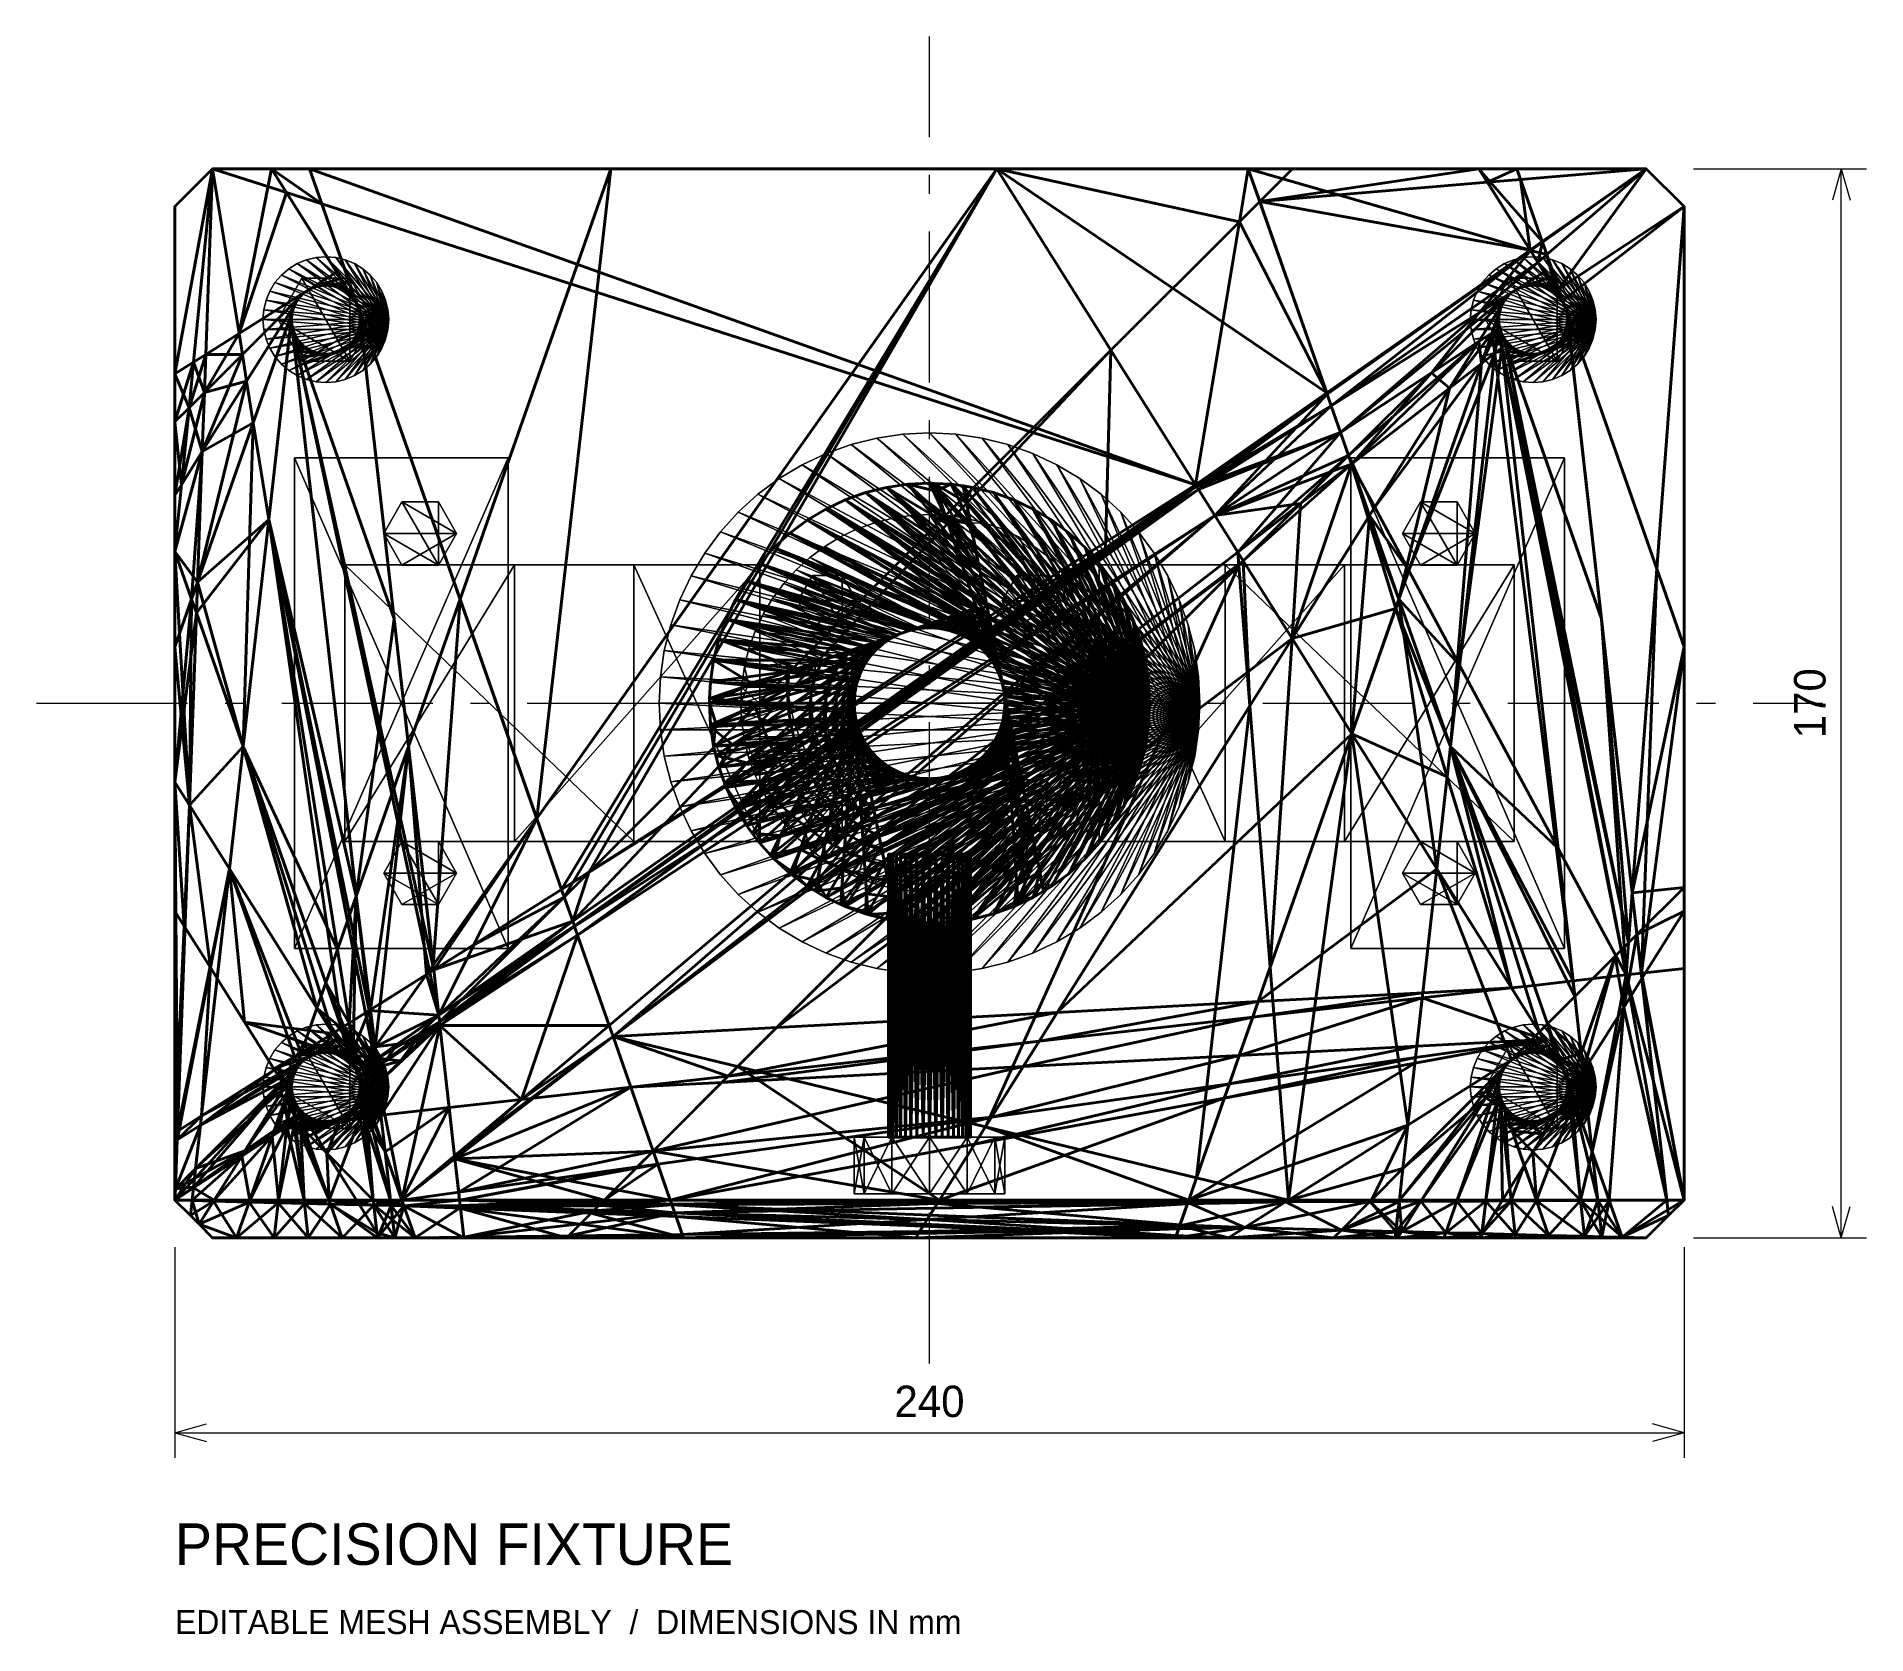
# Model space of a CAD drawing. Header units: millimetres. Extents: x -142 to 149, y -148 to 106.
import ezdxf
from ezdxf.enums import TextEntityAlignment as Align

# ---------------------------------------------------------------- set-up
doc = ezdxf.new("R2010")
doc.units = ezdxf.units.MM
doc.linetypes.add('Center', pattern=[39, 24, -6, 3, -6])
for name, color, linetype, lineweight, true_color in [('M-ANNOTATION', 7, 'Continuous', 18, 0xb5c5d3), ('M-BASE', 7, 'Continuous', 35, 0xbdc8d0), ('M-CENTER', 7, 'Center', 13, 0x9a8164), ('M-DETAIL', 7, 'Continuous', 13, 0x6c8298), ('M-DIMENSION', 7, 'Continuous', 15, 0x6fc2b4), ('M-HARDWARE', 7, 'Continuous', 18, 0xd1b579), ('M-STRUCTURE', 7, 'Continuous', 20, 0x509bab)]:
    doc.layers.add(name, color=color, linetype=linetype, lineweight=lineweight, true_color=true_color)
doc.dimstyles.get("Standard").update_dxf_attribs({"dimtxt": 5, "dimasz": 5, "dimexe": 0.18, "dimexo": 0.0625, "dimgap": 1, "dimtad": 0, "dimtih": 1, "dimtoh": 1, "dimzin": 0, "dimdsep": 46, "dimcen": 0.09, "dimadec": 0, "dimazin": 0, "dimtfac": 1, "dimtdec": 4, "dimtofl": 0, "dimtmove": 0, "dimatfit": 3, "dimfxl": 1, "dimtolj": 1, "dimtzin": 0, "dimarcsym": 0})

msp = doc.modelspace()

# ---------------------------------------------------------------- texts
at = {"layer": 'M-ANNOTATION'}
msp.add_text('PRECISION FIXTURE', height=6.6, dxfattribs=at).set_placement((-120, -137))
at = {"layer": 'M-DETAIL'}
msp.add_text('EDITABLE MESH ASSEMBLY  /  DIMENSIONS IN mm', height=3.8, dxfattribs=at).set_placement((-120, -148))

# ---------------------------------------------------------------- blocks, each defined once
blk = doc.blocks.new('*D1')
at = {"layer": 'M-DIMENSION'}
for p, q in [((-120, -86.5), (-120, -120)), ((120, -86.5), (120, -120)), ((-120, -116), (-115, -114.6)), ((-120, -116), (120, -116)), ((-120, -116), (-115, -117.4)), ((120, -116), (115, -114.6)), ((120, -116), (115, -117.4))]:
    blk.add_line(p, q, dxfattribs=at)
blk.add_text('240', height=5, dxfattribs=at).set_placement((0, -113.5), align=Align.CENTER)
blk = doc.blocks.new('*D2')
at = {"layer": 'M-DIMENSION'}
for p, q in [((121.5, 85), (149, 85)), ((145, 85), (143.6, 80)), ((145, -85), (145, 85)), ((145, 85), (146.4, 80)), ((145, -85), (143.6, -80)), ((145, -85), (146.4, -80)), ((121.5, -85), (149, -85))]:
    blk.add_line(p, q, dxfattribs=at)
blk.add_text('170', height=5, rotation=90, dxfattribs=at).set_placement((142.5, 0), align=Align.CENTER)

# ---------------------------------------------------------------- dimensions: what is measured, and where the dimension line sits
at = {"layer": 'M-DIMENSION'}
for p1, p2, distance, picture, middle in [((120, -85), (120, 85), -25, '*D2', (142.5, 0)), ((-120, -85), (120, -85), -31, '*D1', (0, -113.5))]:
    dim = msp.add_aligned_dim(p1=p1, p2=p2, distance=distance, dimstyle='STANDARD', dxfattribs=at)
    dim.commit()
    dim.dimension.update_dxf_attribs({"geometry": picture, "text_midpoint": middle})

# ---------------------------------------------------------------- linework, layer by layer
at = {"layer": 'M-BASE'}
for points in [[(-114, 85), (-117.032, 54.239), (-120, 52.375)], [(-120, 52.375), (-120, 79), (-114, 85)], [(-120, 52.375, 12), (-117.032, 54.239, 12), (-114, 85, 12)], [(-114, 85, 12), (-120, 79, 12), (-120, 52.375, 12)], [(-114, 85, 12), (-114, 85), (-120, 79)], [(-120, 79), (-120, 79, 12), (-114, 85, 12)], [(-117.032, 54.239), (-114, 85), (-115.081, 55.466)], [(-117.032, 54.239, 12), (-115.081, 55.466, 12), (-114, 85, 12)], [(-115.081, 55.466), (-114, 85), (-109.806, 58.78)], [(-109.806, 58.78, 12), (-114, 85, 12), (-115.081, 55.466, 12)], [(-104.625, 85), (-114, 85), (-104.625, 85, 0.493)], [(-104.625, 85, 0.493), (-114, 85), (-104.625, 85, 0.902)], [(-104.625, 85, 12), (-104.625, 85, 0.902), (-114, 85)], [(-114, 85), (-114, 85, 12), (-104.625, 85, 12)], [(-109.806, 58.78), (-114, 85), (-104.625, 85)], [(-102.252, 81.222, 12), (-114, 85, 12), (-109.806, 58.78, 12)], [(-102.252, 81.222, 12), (-104.625, 85, 12), (-114, 85, 12)], [(-104.625, 85), (-94.28, 68.535), (-109.806, 58.78)], [(-98.608, 85, 0.81), (-98.608, 85), (-104.625, 85)], [(-104.625, 85), (-104.625, 85, 0.493), (-98.608, 85, 0.81)], [(-98.608, 85, 1.481), (-98.608, 85, 0.81), (-104.625, 85, 0.493)], [(-104.625, 85, 0.493), (-104.625, 85, 0.902), (-98.608, 85, 1.481)], [(-98.608, 85, 12), (-98.608, 85, 1.481), (-104.625, 85, 0.902)], [(-104.625, 85, 0.902), (-104.625, 85, 12), (-98.608, 85, 12)], [(-91.045, 63.386), (-104.625, 85), (-98.608, 85)], [(-104.625, 85, 12), (-102.252, 81.222, 12), (-96.656, 79.423, 12)], [(-96.656, 79.423, 12), (-98.608, 85, 12), (-104.625, 85, 12)], [(-50.703, 85, 3.331), (-50.703, 85), (-98.608, 85)], [(-98.608, 85), (-98.608, 85, 0.81), (-50.703, 85, 3.331)], [(-50.703, 85, 6.09), (-50.703, 85, 3.331), (-98.608, 85, 0.81)], [(-98.608, 85, 0.81), (-98.608, 85, 1.481), (-50.703, 85, 6.09)], [(-50.703, 85, 6.09), (-98.608, 85, 1.481), (-98.608, 85, 12)], [(-98.608, 85, 12), (-50.703, 85, 12), (-50.703, 85, 6.09)], [(-74.655, 16.548), (-98.608, 85), (-50.703, 85)], [(-98.608, 85, 12), (-96.656, 79.423, 12), (42.294, 34.745, 12)], [(42.294, 34.745, 12), (10.717, 85, 12), (-98.608, 85, 12)], [(-62.449, -18.337), (-74.655, 16.548), (-50.703, 85)], [(-50.703, 85), (10.717, 85), (-62.449, -18.337)], [(-58.499, -29.623), (-62.449, -18.337), (10.717, 85)], [(10.717, 85), (-56.708, -28.498), (-58.499, -29.623)], [(-54.181, -26.91), (-56.708, -28.498), (10.717, 85)], [(10.717, 85), (28.858, 56.129), (-54.181, -26.91)], [(-50.703, 85, 3.331), (10.717, 85, 6.564), (10.717, 85)], [(10.717, 85), (-50.703, 85), (-50.703, 85, 3.331)], [(-50.703, 85, 6.09), (10.717, 85, 12), (10.717, 85, 6.564)], [(10.717, 85, 6.564), (-50.703, 85, 3.331), (-50.703, 85, 6.09)], [(-50.703, 85, 12), (10.717, 85, 12), (-50.703, 85, 6.09)], [(10.717, 85), (10.717, 85, 6.564), (50.703, 85, 8.669)], [(50.703, 85, 8.669), (50.703, 85), (10.717, 85)], [(50.703, 85, 12), (50.703, 85, 8.669), (10.717, 85, 6.564)], [(10.717, 85, 6.564), (10.717, 85, 12), (50.703, 85, 12)], [(49.291, 76.562), (28.858, 56.129), (10.717, 85)], [(10.717, 85), (50.703, 85), (49.291, 76.562)], [(10.717, 85, 12), (42.294, 34.745, 12), (63.169, 49.375, 12)], [(63.169, 49.375, 12), (50.703, 85, 12), (10.717, 85, 12)], [(50.703, 85), (52.524, 79.795), (49.291, 76.562)], [(57.729, 85, 1.332), (50.703, 85), (50.703, 85, 8.669)], [(50.703, 85, 8.669), (57.729, 85, 9.038), (57.729, 85, 1.332)], [(57.729, 85), (50.703, 85), (57.729, 85, 1.332)], [(57.729, 85, 9.038), (50.703, 85, 8.669), (50.703, 85, 12)], [(50.703, 85, 12), (57.729, 85, 12), (57.729, 85, 9.038)], [(50.703, 85), (57.729, 85), (52.524, 79.795)], [(50.703, 85, 12), (63.169, 49.375, 12), (95.515, 72.045, 12)], [(95.515, 72.045, 12), (87.375, 85, 12), (50.703, 85, 12)], [(87.375, 85), (88.72, 82.86), (52.524, 79.795)], [(52.524, 79.795), (57.729, 85), (87.375, 85)], [(57.729, 85, 1.332), (57.729, 85, 9.038), (87.375, 85, 10.599)], [(87.375, 85, 10.599), (87.375, 85, 6.952), (57.729, 85, 1.332)], [(87.375, 85, 0.63), (57.729, 85, 1.332), (87.375, 85, 6.952)], [(57.729, 85, 1.332), (87.375, 85, 0.63), (87.375, 85)], [(87.375, 85), (57.729, 85), (57.729, 85, 1.332)], [(57.729, 85, 9.038), (57.729, 85, 12), (87.375, 85, 12)], [(87.375, 85, 12), (87.375, 85, 10.599), (57.729, 85, 9.038)], [(87.375, 85, 6.952), (87.375, 85, 10.599), (93.392, 85, 10.915)], [(93.392, 85, 10.915), (93.392, 85, 8.093), (87.375, 85, 6.952)], [(93.392, 85, 8.093), (93.392, 85, 0.488), (87.375, 85, 0.63)], [(87.375, 85, 0.63), (87.375, 85, 6.952), (93.392, 85, 8.093)], [(87.375, 85), (87.375, 85, 0.63), (93.392, 85, 0.488)], [(93.392, 85, 0.488), (93.392, 85), (87.375, 85)], [(87.375, 85, 10.599), (87.375, 85, 12), (93.392, 85, 12)], [(93.392, 85, 12), (93.392, 85, 10.915), (87.375, 85, 10.599)], [(88.72, 82.86), (87.375, 85), (93.392, 85)], [(87.375, 85, 12), (95.515, 72.045, 12), (97.451, 73.401, 12)], [(97.451, 73.401, 12), (93.392, 85, 12), (87.375, 85, 12)], [(93.392, 85), (93.985, 83.305), (88.72, 82.86)], [(93.392, 85, 10.915), (114, 85, 12), (93.392, 85, 8.093)], [(114, 85), (93.392, 85, 0.488), (93.392, 85, 8.093)], [(93.392, 85, 8.093), (114, 85, 12), (114, 85)], [(93.392, 85, 0.488), (114, 85), (93.392, 85)], [(93.392, 85, 12), (114, 85, 12), (93.392, 85, 10.915)], [(93.985, 83.305), (93.392, 85), (114, 85)], [(97.451, 73.401, 12), (114, 85, 12), (93.392, 85, 12)], [(93.985, 83.305), (114, 85), (97.451, 73.401)], [(97.479, 73.321), (97.451, 73.401), (114, 85)], [(97.479, 73.321, 12), (114, 85, 12), (97.451, 73.401, 12)], [(98.172, 71.341), (97.479, 73.321), (114, 85)], [(98.172, 71.341, 12), (114, 85, 12), (97.479, 73.321, 12)], [(100.081, 65.886), (98.172, 71.341), (114, 85)], [(114, 85, 12), (98.172, 71.341, 12), (100.081, 65.886, 12)], [(114, 85), (120, 79), (100.081, 65.886)], [(100.081, 65.886, 12), (120, 79, 12), (114, 85, 12)], [(120, 79, 12), (120, 79), (114, 85)], [(114, 85), (114, 85, 12), (120, 79, 12)], [(52.524, 79.795), (88.72, 82.86), (95.515, 72.045)], [(95.515, 72.045), (88.72, 82.86), (93.985, 83.305)], [(93.985, 83.305), (97.451, 73.401), (95.515, 72.045)], [(-120, 58.204, 10.421), (-120, 79, 12), (-120, 58.204, 7.451)], [(-120, 58.204, 7.451), (-120, 79, 12), (-120, 58.204, 2.627)], [(-120, 58.204, 2.627), (-120, 79, 12), (-120, 79)], [(-120, 79), (-120, 58.204), (-120, 58.204, 2.627)], [(-120, 58.204, 12), (-120, 79, 12), (-120, 58.204, 10.421)], [(-109.806, 58.78, 12), (-94.28, 68.535, 12), (-102.252, 81.222, 12)], [(-91.045, 63.386, 12), (-96.656, 79.423, 12), (-102.252, 81.222, 12)], [(42.294, 34.745, 12), (-96.656, 79.423, 12), (-58.499, -29.623, 12)], [(49.291, 76.562), (52.524, 79.795), (63.169, 49.375)], [(95.515, 72.045), (63.169, 49.375), (52.524, 79.795)], [(100.719, 64.061), (100.081, 65.886), (120, 79)], [(100.719, 64.061, 12), (120, 79, 12), (100.081, 65.886, 12)], [(100.719, 64.061), (120, 79), (115.656, 21.375)], [(115.656, 21.375, 12), (120, 79, 12), (100.719, 64.061, 12)], [(115.656, 21.375), (120, 79), (120, 8.96)], [(120, 8.96, 12), (120, 79, 12), (115.656, 21.375, 12)], [(120, 31.163), (120, 79), (120, 31.163, 3.633)], [(120, 31.163, 10.895), (120, 31.163, 3.633), (120, 79)], [(120, 79), (120, 79, 12), (120, 31.163, 10.895)], [(120, 79, 12), (120, 31.163, 12), (120, 31.163, 10.895)], [(42.294, 34.745), (28.858, 56.129), (49.291, 76.562)], [(63.169, 49.375), (42.294, 34.745), (49.291, 76.562)], [(95.564, 71.967), (95.515, 72.045), (97.451, 73.401)], [(97.479, 73.321, 12), (97.451, 73.401, 12), (95.515, 72.045, 12)], [(95.515, 72.045, 12), (95.564, 71.967, 12), (97.479, 73.321, 12)], [(97.451, 73.401), (97.479, 73.321), (95.564, 71.967)], [(96.736, 70.101), (95.564, 71.967), (97.479, 73.321)], [(98.172, 71.341, 12), (97.479, 73.321, 12), (95.564, 71.967, 12)], [(97.479, 73.321), (98.172, 71.341), (96.736, 70.101)], [(63.256, 49.126), (63.169, 49.375), (95.515, 72.045)], [(95.564, 71.967, 12), (95.515, 72.045, 12), (63.169, 49.375, 12)], [(63.169, 49.375, 12), (63.256, 49.126, 12), (95.564, 71.967, 12)], [(95.515, 72.045), (95.564, 71.967), (63.256, 49.126)], [(63.9, 47.285), (63.256, 49.126), (95.564, 71.967)], [(95.564, 71.967, 12), (63.256, 49.126, 12), (63.9, 47.285, 12)], [(95.564, 71.967), (87.429, 62.069), (63.9, 47.285)], [(63.9, 47.285, 12), (96.736, 70.101, 12), (95.564, 71.967, 12)], [(63.9, 47.285, 12), (87.429, 62.069, 12), (96.736, 70.101, 12)], [(95.564, 71.967), (96.736, 70.101), (87.429, 62.069)], [(87.429, 62.069), (96.736, 70.101), (97.72, 68.535)], [(97.72, 68.535, 12), (96.736, 70.101, 12), (87.429, 62.069, 12)], [(95.564, 71.967, 12), (96.736, 70.101, 12), (98.172, 71.341, 12)], [(99.588, 65.562), (96.736, 70.101), (98.172, 71.341)], [(100.081, 65.886, 12), (98.172, 71.341, 12), (96.736, 70.101, 12)], [(96.736, 70.101, 12), (99.588, 65.562, 12), (100.081, 65.886, 12)], [(98.172, 71.341), (100.081, 65.886), (99.588, 65.562)], [(-98.386, 65.955), (-94.28, 68.535), (-93.691, 67.598)], [(-93.691, 67.598, 12), (-94.28, 68.535, 12), (-98.386, 65.955, 12)], [(-97.224, 66.362), (-93.691, 67.598), (-93.199, 66.816)], [(-93.199, 66.816, 12), (-93.691, 67.598, 12), (-97.224, 66.362, 12)], [(93.614, 65.955), (97.72, 68.535), (98.309, 67.598)], [(98.309, 67.598, 12), (97.72, 68.535, 12), (93.614, 65.955, 12)], [(94.776, 66.362), (98.309, 67.598), (98.801, 66.816)], [(98.801, 66.816, 12), (98.309, 67.598, 12), (94.776, 66.362, 12)], [(-99.429, 65.3), (-109.275, 55.455), (-109.806, 58.78)], [(-99.429, 65.3, 12), (-109.806, 58.78, 12), (-109.275, 55.455, 12)], [(-100.3, 64.429), (-108.598, 51.223), (-109.275, 55.455)], [(-100.3, 64.429, 12), (-109.275, 55.455, 12), (-108.598, 51.223, 12)], [(-100.955, 63.386), (-100.873, 63.517), (-100.382, 64.299, 12)], [(-100.382, 64.299, 12), (-100.955, 63.386, 12), (-100.955, 63.386)], [(-100.3, 64.429, 12), (-100.382, 64.299, 12), (-100.873, 63.517)], [(-100.873, 63.517), (-100.3, 64.429), (-100.3, 64.429, 12)], [(-100.3, 64.429), (-100.191, 64.538), (-99.538, 65.191, 12)], [(-99.538, 65.191, 12), (-100.3, 64.429, 12), (-100.3, 64.429)], [(-99.429, 65.3, 12), (-99.538, 65.191, 12), (-100.191, 64.538)], [(-100.191, 64.538), (-99.429, 65.3), (-99.429, 65.3, 12)], [(-99.429, 65.3), (-99.299, 65.382), (-98.517, 65.873, 12)], [(-98.517, 65.873, 12), (-99.429, 65.3, 12), (-99.429, 65.3)], [(-98.386, 65.955, 12), (-98.517, 65.873, 12), (-99.299, 65.382)], [(-99.299, 65.382), (-98.386, 65.955), (-98.386, 65.955, 12)], [(-98.386, 65.955), (-98.241, 66.006), (-97.369, 66.311, 12)], [(-97.369, 66.311, 12), (-98.386, 65.955, 12), (-98.386, 65.955)], [(-97.224, 66.362, 12), (-97.369, 66.311, 12), (-98.241, 66.006)], [(-98.241, 66.006), (-97.224, 66.362), (-97.224, 66.362, 12)], [(-97.224, 66.362), (-97.071, 66.379), (-96.153, 66.483, 12)], [(-96.153, 66.483, 12), (-97.224, 66.362, 12), (-97.224, 66.362)], [(-96, 66.5, 12), (-96.153, 66.483, 12), (-97.071, 66.379)], [(-97.071, 66.379), (-96, 66.5), (-96, 66.5, 12)], [(-96, 66.5), (-93.199, 66.816), (-92.773, 66.136)], [(-92.773, 66.136, 12), (-93.199, 66.816, 12), (-96, 66.5, 12)], [(-96, 66.5), (-95.847, 66.483), (-94.929, 66.379, 12)], [(-94.929, 66.379, 12), (-96, 66.5, 12), (-96, 66.5)], [(-94.776, 66.362, 12), (-94.929, 66.379, 12), (-95.847, 66.483)], [(-95.847, 66.483), (-94.776, 66.362), (-94.776, 66.362, 12)], [(-94.776, 66.362), (-92.773, 66.136), (-92.39, 65.527)], [(-92.39, 65.527, 12), (-92.773, 66.136, 12), (-94.776, 66.362, 12)], [(-94.776, 66.362), (-94.631, 66.311), (-93.759, 66.006, 12)], [(-93.759, 66.006, 12), (-94.776, 66.362, 12), (-94.776, 66.362)], [(-93.614, 65.955, 12), (-93.759, 66.006, 12), (-94.631, 66.311)], [(-94.631, 66.311), (-93.614, 65.955), (-93.614, 65.955, 12)], [(-93.614, 65.955), (-92.39, 65.527), (-92.036, 64.964)], [(-92.036, 64.964, 12), (-92.39, 65.527, 12), (-93.614, 65.955, 12)], [(-93.614, 65.955), (-93.483, 65.873), (-92.701, 65.382, 12)], [(-92.701, 65.382, 12), (-93.614, 65.955, 12), (-93.614, 65.955)], [(-92.571, 65.3, 12), (-92.701, 65.382, 12), (-93.483, 65.873)], [(-93.483, 65.873), (-92.571, 65.3), (-92.571, 65.3, 12)], [(-92.571, 65.3), (-92.036, 64.964), (-91.7, 64.429)], [(-91.7, 64.429, 12), (-92.036, 64.964, 12), (-92.571, 65.3, 12)], [(-92.571, 65.3), (-92.462, 65.191), (-91.809, 64.538, 12)], [(-91.809, 64.538, 12), (-92.571, 65.3, 12), (-92.571, 65.3)], [(-91.7, 64.429, 12), (-91.809, 64.538, 12), (-92.462, 65.191)], [(-92.462, 65.191), (-91.7, 64.429), (-91.7, 64.429, 12)], [(-91.7, 64.429), (-91.618, 64.299), (-91.127, 63.517, 12)], [(-91.127, 63.517, 12), (-91.7, 64.429, 12), (-91.7, 64.429)], [(-91.045, 63.386, 12), (-91.127, 63.517, 12), (-91.618, 64.299)], [(-91.618, 64.299), (-91.045, 63.386), (-91.045, 63.386, 12)], [(65.384, 43.044), (87.429, 62.069), (92.571, 65.3)], [(92.571, 65.3), (79.817, 52.546), (65.384, 43.044)], [(79.817, 52.546, 12), (92.571, 65.3, 12), (87.429, 62.069, 12)], [(91.7, 64.429), (87.349, 57.505), (79.817, 52.546)], [(91.7, 64.429, 12), (79.817, 52.546, 12), (87.349, 57.505, 12)], [(91.045, 63.386), (91.127, 63.517), (91.618, 64.299, 12)], [(91.618, 64.299, 12), (91.045, 63.386, 12), (91.045, 63.386)], [(91.7, 64.429, 12), (91.618, 64.299, 12), (91.127, 63.517)], [(91.127, 63.517), (91.7, 64.429), (91.7, 64.429, 12)], [(91.7, 64.429), (91.809, 64.538), (92.462, 65.191, 12)], [(92.462, 65.191, 12), (91.7, 64.429, 12), (91.7, 64.429)], [(92.571, 65.3, 12), (92.462, 65.191, 12), (91.809, 64.538)], [(91.809, 64.538), (92.571, 65.3), (92.571, 65.3, 12)], [(92.571, 65.3), (92.701, 65.382), (93.483, 65.873, 12)], [(93.483, 65.873, 12), (92.571, 65.3, 12), (92.571, 65.3)], [(93.614, 65.955, 12), (93.483, 65.873, 12), (92.701, 65.382)], [(92.701, 65.382), (93.614, 65.955), (93.614, 65.955, 12)], [(93.614, 65.955), (93.759, 66.006), (94.631, 66.311, 12)], [(94.631, 66.311, 12), (93.614, 65.955, 12), (93.614, 65.955)], [(94.776, 66.362, 12), (94.631, 66.311, 12), (93.759, 66.006)], [(93.759, 66.006), (94.776, 66.362), (94.776, 66.362, 12)], [(94.776, 66.362), (94.929, 66.379), (95.847, 66.483, 12)], [(95.847, 66.483, 12), (94.776, 66.362, 12), (94.776, 66.362)], [(96, 66.5, 12), (95.847, 66.483, 12), (94.929, 66.379)], [(94.929, 66.379), (96, 66.5), (96, 66.5, 12)], [(96, 66.5), (98.801, 66.816), (99.227, 66.136)], [(99.227, 66.136, 12), (98.801, 66.816, 12), (96, 66.5, 12)], [(96, 66.5), (96.153, 66.483), (97.071, 66.379, 12)], [(97.071, 66.379, 12), (96, 66.5, 12), (96, 66.5)], [(97.224, 66.362, 12), (97.071, 66.379, 12), (96.153, 66.483)], [(96.153, 66.483), (97.224, 66.362), (97.224, 66.362, 12)], [(99.561, 65.544), (97.224, 66.362), (99.227, 66.136)], [(99.588, 65.562, 12), (99.227, 66.136, 12), (97.224, 66.362, 12)], [(97.224, 66.362, 12), (99.561, 65.544, 12), (99.588, 65.562, 12)], [(97.224, 66.362), (97.369, 66.311), (98.241, 66.006, 12)], [(98.241, 66.006, 12), (97.224, 66.362, 12), (97.224, 66.362)], [(98.386, 65.955, 12), (98.241, 66.006, 12), (97.369, 66.311)], [(97.369, 66.311), (98.386, 65.955), (98.386, 65.955, 12)], [(98.386, 65.955), (99.561, 65.544), (99.307, 65.377)], [(98.386, 65.955, 12), (99.307, 65.377, 12), (99.561, 65.544, 12)], [(98.386, 65.955), (98.517, 65.873), (99.299, 65.382, 12)], [(99.299, 65.382, 12), (98.386, 65.955, 12), (98.386, 65.955)], [(99.429, 65.3, 12), (99.299, 65.382, 12), (98.517, 65.873)], [(98.517, 65.873), (99.429, 65.3), (99.429, 65.3, 12)], [(99.227, 66.136), (99.588, 65.562), (99.561, 65.544)], [(99.964, 64.964), (99.307, 65.377), (99.561, 65.544)], [(99.61, 65.527, 12), (99.561, 65.544, 12), (99.307, 65.377, 12)], [(99.307, 65.377, 12), (99.964, 64.964, 12), (99.61, 65.527, 12)], [(99.429, 65.3), (99.964, 64.964), (100.3, 64.429)], [(100.3, 64.429, 12), (99.964, 64.964, 12), (99.429, 65.3, 12)], [(99.429, 65.3), (99.538, 65.191), (100.191, 64.538, 12)], [(100.191, 64.538, 12), (99.429, 65.3, 12), (99.429, 65.3)], [(100.3, 64.429, 12), (100.191, 64.538, 12), (99.538, 65.191)], [(99.538, 65.191), (100.3, 64.429), (100.3, 64.429, 12)], [(99.61, 65.527), (99.561, 65.544), (99.588, 65.562)], [(99.61, 65.527, 12), (99.588, 65.562, 12), (99.561, 65.544, 12)], [(99.561, 65.544), (99.61, 65.527), (99.964, 64.964)], [(100.593, 63.963), (99.588, 65.562), (100.081, 65.886)], [(100.719, 64.061, 12), (100.081, 65.886, 12), (99.588, 65.562, 12)], [(99.588, 65.562, 12), (100.593, 63.963, 12), (100.719, 64.061, 12)], [(100.081, 65.886), (100.719, 64.061), (100.593, 63.963)], [(100.3, 64.429), (100.382, 64.299), (100.873, 63.517, 12)], [(100.873, 63.517, 12), (100.3, 64.429, 12), (100.3, 64.429)], [(100.955, 63.386, 12), (100.873, 63.517, 12), (100.382, 64.299)], [(100.382, 64.299), (100.955, 63.386), (100.955, 63.386, 12)], [(100.593, 63.963), (100.719, 64.061), (100.955, 63.386)], [(100.955, 63.386, 12), (100.719, 64.061, 12), (100.593, 63.963, 12)], [(-100.955, 63.386), (-107.535, 44.581), (-108.598, 51.223)], [(-100.955, 63.386, 12), (-108.598, 51.223, 12), (-107.535, 44.581, 12)], [(-101.362, 62.224), (-105.08, 29.228), (-107.535, 44.581)], [(-101.362, 62.224, 12), (-107.535, 44.581, 12), (-105.08, 29.228, 12)], [(-101.5, 61), (-101.483, 61.153), (-101.379, 62.071, 12)], [(-101.379, 62.071, 12), (-101.5, 61, 12), (-101.5, 61)], [(-101.362, 62.224, 12), (-101.379, 62.071, 12), (-101.483, 61.153)], [(-101.483, 61.153), (-101.362, 62.224), (-101.362, 62.224, 12)], [(-101.362, 62.224), (-101.311, 62.369), (-101.006, 63.241, 12)], [(-101.006, 63.241, 12), (-101.362, 62.224, 12), (-101.362, 62.224)], [(-100.955, 63.386, 12), (-101.006, 63.241, 12), (-101.311, 62.369)], [(-101.311, 62.369), (-100.955, 63.386), (-100.955, 63.386, 12)], [(-91.045, 63.386), (-90.994, 63.241), (-90.689, 62.369, 12)], [(-90.689, 62.369, 12), (-91.045, 63.386, 12), (-91.045, 63.386)], [(-90.638, 62.224, 12), (-90.689, 62.369, 12), (-90.994, 63.241)], [(-90.994, 63.241), (-90.638, 62.224), (-90.638, 62.224, 12)], [(-90.638, 62.224), (-74.655, 16.548), (-82.852, -6.877)], [(-58.499, -29.623, 12), (-90.638, 62.224, 12), (-78.849, -42.41, 12)], [(-90.638, 62.224), (-90.621, 62.071), (-90.517, 61.153, 12)], [(-90.517, 61.153, 12), (-90.638, 62.224, 12), (-90.638, 62.224)], [(-90.5, 61, 12), (-90.517, 61.153, 12), (-90.621, 62.071)], [(-90.621, 62.071), (-90.5, 61), (-90.5, 61, 12)], [(87.429, 62.069), (65.384, 43.044), (63.9, 47.285)], [(87.429, 62.069, 12), (63.9, 47.285, 12), (65.384, 43.044, 12)], [(87.429, 62.069, 12), (65.384, 43.044, 12), (79.817, 52.546, 12)], [(91.045, 63.386), (89.477, 58.906), (87.349, 57.505)], [(91.045, 63.386, 12), (87.349, 57.505, 12), (89.477, 58.906, 12)], [(90.638, 62.224), (90.327, 59.465), (89.477, 58.906)], [(90.638, 62.224, 12), (89.477, 58.906, 12), (90.327, 59.465, 12)], [(90.5, 61), (90.517, 61.153), (90.621, 62.071, 12)], [(90.621, 62.071, 12), (90.5, 61, 12), (90.5, 61)], [(90.638, 62.224, 12), (90.621, 62.071, 12), (90.517, 61.153)], [(90.517, 61.153), (90.638, 62.224), (90.638, 62.224, 12)], [(90.638, 62.224), (90.689, 62.369), (90.994, 63.241, 12)], [(90.994, 63.241, 12), (90.638, 62.224, 12), (90.638, 62.224)], [(91.045, 63.386, 12), (90.994, 63.241, 12), (90.689, 62.369)], [(90.689, 62.369), (91.045, 63.386), (91.045, 63.386, 12)], [(100.955, 63.386), (101.006, 63.241), (101.311, 62.369, 12)], [(101.311, 62.369, 12), (100.955, 63.386, 12), (100.955, 63.386)], [(101.362, 62.224, 12), (101.311, 62.369, 12), (101.006, 63.241)], [(101.006, 63.241), (101.362, 62.224), (101.362, 62.224, 12)], [(101.362, 62.224), (115.656, 21.375), (111.771, -30.157)], [(111.771, -30.157, 12), (115.656, 21.375, 12), (101.362, 62.224, 12)], [(101.362, 62.224), (101.379, 62.071), (101.483, 61.153, 12)], [(101.483, 61.153, 12), (101.362, 62.224, 12), (101.362, 62.224)], [(101.5, 61, 12), (101.483, 61.153, 12), (101.379, 62.071)], [(101.379, 62.071), (101.5, 61), (101.5, 61, 12)], [(-120, 58.204, 7.451), (-120, 52.375, 6.176), (-120, 52.375, 9.978)], [(-120, 52.375, 9.978), (-120, 58.204, 10.421), (-120, 58.204, 7.451)], [(-120, 58.204, 2.627), (-120, 52.375), (-120, 52.375, 6.176)], [(-120, 52.375, 6.176), (-120, 58.204, 7.451), (-120, 58.204, 2.627)], [(-120, 58.204), (-120, 52.375), (-120, 58.204, 2.627)], [(-120, 58.204, 10.421), (-120, 52.375, 9.978), (-120, 52.375, 12)], [(-120, 52.375, 12), (-120, 58.204, 12), (-120, 58.204, 10.421)], [(-115.301, 49.428, 12), (-109.275, 55.455, 12), (-109.806, 58.78, 12)], [(-109.806, 58.78, 12), (-115.081, 55.466, 12), (-115.301, 49.428, 12)], [(-115.081, 55.466), (-109.806, 58.78), (-109.275, 55.455)], [(-105.08, 29.228), (-101.5, 61), (-91.173, -30.657)], [(-89.121, -48.865, 12), (-101.5, 61, 12), (-105.08, 29.228, 12)], [(-101.5, 61, 12), (-101.483, 60.847, 12), (-101.379, 59.929)], [(-101.379, 59.929), (-101.5, 61), (-101.5, 61, 12)], [(-101.362, 59.776), (-101.379, 59.929), (-101.483, 60.847, 12)], [(-101.483, 60.847, 12), (-101.362, 59.776, 12), (-101.362, 59.776)], [(-91.173, -30.657), (-101.362, 59.776), (-85.138, 13.41)], [(-101.362, 59.776, 12), (-79.485, -42.81, 12), (-78.849, -42.41, 12)], [(-78.849, -42.41, 12), (-85.138, 13.41, 12), (-101.362, 59.776, 12)], [(-79.485, -42.81, 12), (-101.362, 59.776, 12), (-89.121, -48.865, 12)], [(-101.362, 59.776, 12), (-101.311, 59.631, 12), (-101.006, 58.759)], [(-101.006, 58.759), (-101.362, 59.776), (-101.362, 59.776, 12)], [(-100.955, 58.614), (-101.006, 58.759), (-101.311, 59.631, 12)], [(-101.311, 59.631, 12), (-100.955, 58.614, 12), (-100.955, 58.614)], [(-100.3, 57.571), (-100.747, 58.017), (-100.955, 58.614)], [(-100.955, 58.614, 12), (-100.747, 58.017, 12), (-100.3, 57.571, 12)], [(-100.955, 58.614, 12), (-100.873, 58.483, 12), (-100.382, 57.701)], [(-100.382, 57.701), (-100.955, 58.614), (-100.955, 58.614, 12)], [(-100.3, 57.571), (-100.382, 57.701), (-100.873, 58.483, 12)], [(-100.873, 58.483, 12), (-100.3, 57.571, 12), (-100.3, 57.571)], [(-92.571, 56.7), (-90.274, 58.996), (-90.184, 58.199)], [(-92.571, 56.7, 12), (-90.184, 58.199, 12), (-90.274, 58.996, 12)], [(-91.7, 57.571), (-90.355, 59.712), (-90.274, 58.996)], [(-91.7, 57.571, 12), (-90.274, 58.996, 12), (-90.355, 59.712, 12)], [(-91.7, 57.571, 12), (-91.618, 57.701, 12), (-91.127, 58.483)], [(-91.127, 58.483), (-91.7, 57.571), (-91.7, 57.571, 12)], [(-91.045, 58.614), (-91.127, 58.483), (-91.618, 57.701, 12)], [(-91.618, 57.701, 12), (-91.045, 58.614, 12), (-91.045, 58.614)], [(-91.045, 58.614), (-90.429, 60.372), (-90.355, 59.712)], [(-91.045, 58.614, 12), (-90.355, 59.712, 12), (-90.429, 60.372, 12)], [(-91.045, 58.614, 12), (-90.994, 58.759, 12), (-90.689, 59.631)], [(-90.689, 59.631), (-91.045, 58.614), (-91.045, 58.614, 12)], [(-90.638, 59.776), (-90.689, 59.631), (-90.994, 58.759, 12)], [(-90.994, 58.759, 12), (-90.638, 59.776, 12), (-90.638, 59.776)], [(-90.638, 59.776), (-90.5, 61), (-90.429, 60.372)], [(-90.638, 59.776, 12), (-90.429, 60.372, 12), (-90.5, 61, 12)], [(-90.638, 59.776, 12), (-90.621, 59.929, 12), (-90.517, 60.847)], [(-90.517, 60.847), (-90.638, 59.776), (-90.638, 59.776, 12)], [(-90.5, 61), (-90.517, 60.847), (-90.621, 59.929, 12)], [(-90.621, 59.929, 12), (-90.5, 61, 12), (-90.5, 61)], [(89.477, 58.906), (87.769, 54.026), (82.691, 50.091)], [(82.691, 50.091), (87.349, 57.505), (89.477, 58.906)], [(87.769, 54.026, 12), (89.477, 58.906, 12), (87.349, 57.505, 12)], [(90.327, 59.465), (89.9, 55.677), (87.769, 54.026)], [(87.769, 54.026), (89.477, 58.906), (90.327, 59.465)], [(89.477, 58.906, 12), (87.769, 54.026, 12), (89.9, 55.677, 12)], [(89.9, 55.677, 12), (90.327, 59.465, 12), (89.477, 58.906, 12)], [(90.649, 59.677), (91.003, 56.532), (89.9, 55.677)], [(89.9, 55.677), (90.327, 59.465), (90.649, 59.677)], [(90.327, 59.465, 12), (89.9, 55.677, 12), (91.003, 56.532, 12)], [(90.5, 61), (90.649, 59.677), (90.327, 59.465)], [(90.5, 61, 12), (90.327, 59.465, 12), (90.649, 59.677, 12)], [(91.003, 56.532, 12), (90.649, 59.677, 12), (90.327, 59.465, 12)], [(90.5, 61, 12), (90.517, 60.847, 12), (90.621, 59.929)], [(90.621, 59.929), (90.5, 61), (90.5, 61, 12)], [(90.638, 59.776), (90.621, 59.929), (90.517, 60.847, 12)], [(90.517, 60.847, 12), (90.638, 59.776, 12), (90.638, 59.776)], [(90.638, 59.776), (90.668, 59.69), (90.649, 59.677)], [(90.638, 59.776, 12), (90.649, 59.677, 12), (90.668, 59.69, 12)], [(90.638, 59.776, 12), (90.689, 59.631, 12), (90.994, 58.759)], [(90.994, 58.759), (90.638, 59.776), (90.638, 59.776, 12)], [(91.003, 56.532), (90.649, 59.677), (90.668, 59.69)], [(91.609, 57.001, 12), (90.668, 59.69, 12), (90.649, 59.677, 12)], [(90.649, 59.677, 12), (91.003, 56.532, 12), (91.609, 57.001, 12)], [(90.668, 59.69), (91.609, 57.001), (91.003, 56.532)], [(91.045, 58.614), (90.994, 58.759), (90.689, 59.631, 12)], [(90.689, 59.631, 12), (91.045, 58.614, 12), (91.045, 58.614)], [(91.7, 57.571), (91.253, 58.017), (91.045, 58.614)], [(91.045, 58.614, 12), (91.253, 58.017, 12), (91.7, 57.571, 12)], [(91.045, 58.614, 12), (91.127, 58.483, 12), (91.618, 57.701)], [(91.618, 57.701), (91.045, 58.614), (91.045, 58.614, 12)], [(91.7, 57.571), (91.618, 57.701), (91.127, 58.483, 12)], [(91.127, 58.483, 12), (91.7, 57.571, 12), (91.7, 57.571)], [(99.429, 56.7), (101.726, 58.996), (101.816, 58.199)], [(99.429, 56.7, 12), (101.816, 58.199, 12), (101.726, 58.996, 12)], [(100.3, 57.571), (101.645, 59.712), (101.726, 58.996)], [(100.3, 57.571, 12), (101.726, 58.996, 12), (101.645, 59.712, 12)], [(100.3, 57.571, 12), (100.382, 57.701, 12), (100.873, 58.483)], [(100.873, 58.483), (100.3, 57.571), (100.3, 57.571, 12)], [(100.955, 58.614), (100.873, 58.483), (100.382, 57.701, 12)], [(100.382, 57.701, 12), (100.955, 58.614, 12), (100.955, 58.614)], [(100.955, 58.614), (101.571, 60.372), (101.645, 59.712)], [(100.955, 58.614, 12), (101.645, 59.712, 12), (101.571, 60.372, 12)], [(100.955, 58.614, 12), (101.006, 58.759, 12), (101.311, 59.631)], [(101.311, 59.631), (100.955, 58.614), (100.955, 58.614, 12)], [(101.362, 59.776), (101.311, 59.631), (101.006, 58.759, 12)], [(101.006, 58.759, 12), (101.362, 59.776, 12), (101.362, 59.776)], [(101.362, 59.776), (101.5, 61), (101.571, 60.372)], [(101.362, 59.776, 12), (101.571, 60.372, 12), (101.5, 61, 12)], [(101.362, 59.776, 12), (101.379, 59.929, 12), (101.483, 60.847)], [(101.483, 60.847), (101.362, 59.776), (101.362, 59.776, 12)], [(101.5, 61), (101.483, 60.847), (101.379, 59.929, 12)], [(101.379, 59.929, 12), (101.5, 61, 12), (101.5, 61)], [(-115.081, 55.466, 12), (-117.032, 54.239, 12), (-117.748, 46.981, 12)], [(-117.748, 46.981, 12), (-115.301, 49.428, 12), (-115.081, 55.466, 12)], [(-117.032, 54.239), (-115.081, 55.466), (-115.301, 49.428)], [(-115.646, 40.006, 12), (-108.598, 51.223, 12), (-109.275, 55.455, 12)], [(-109.275, 55.455, 12), (-115.301, 49.428, 12), (-115.646, 40.006, 12)], [(-109.275, 55.455), (-115.301, 49.428), (-115.081, 55.466)], [(-115.301, 49.428), (-109.275, 55.455), (-108.598, 51.223)], [(-99.429, 56.7), (-100.527, 57.39), (-100.747, 58.017)], [(-100.747, 58.017, 12), (-100.527, 57.39, 12), (-99.429, 56.7, 12)], [(-98.386, 56.045), (-100.289, 56.711), (-100.527, 57.39)], [(-100.527, 57.39, 12), (-100.289, 56.711, 12), (-98.386, 56.045, 12)], [(-100.3, 57.571, 12), (-100.191, 57.462, 12), (-99.538, 56.809)], [(-99.538, 56.809), (-100.3, 57.571), (-100.3, 57.571, 12)], [(-97.224, 55.638), (-100.024, 55.953), (-100.289, 56.711)], [(-100.289, 56.711, 12), (-100.024, 55.953, 12), (-97.224, 55.638, 12)], [(-99.429, 56.7), (-99.538, 56.809), (-100.191, 57.462, 12)], [(-100.191, 57.462, 12), (-99.429, 56.7, 12), (-99.429, 56.7)], [(-96, 55.5), (-99.719, 55.081), (-100.024, 55.953)], [(-100.024, 55.953, 12), (-99.719, 55.081, 12), (-96, 55.5, 12)], [(-94.776, 55.638), (-99.354, 54.036), (-99.719, 55.081)], [(-99.719, 55.081, 12), (-99.354, 54.036, 12), (-94.776, 55.638, 12)], [(-99.429, 56.7, 12), (-99.299, 56.618, 12), (-98.517, 56.127)], [(-98.517, 56.127), (-99.429, 56.7), (-99.429, 56.7, 12)], [(-99.354, 54.036), (-90.081, 57.281), (-85.138, 13.41)], [(-99.354, 54.036, 12), (-85.138, 13.41, 12), (-90.081, 57.281, 12)], [(-98.386, 56.045), (-98.517, 56.127), (-99.299, 56.618, 12)], [(-99.299, 56.618, 12), (-98.386, 56.045, 12), (-98.386, 56.045)], [(-98.386, 56.045, 12), (-98.241, 55.994, 12), (-97.369, 55.689)], [(-97.369, 55.689), (-98.386, 56.045), (-98.386, 56.045, 12)], [(-97.224, 55.638), (-97.369, 55.689), (-98.241, 55.994, 12)], [(-98.241, 55.994, 12), (-97.224, 55.638, 12), (-97.224, 55.638)], [(-97.224, 55.638, 12), (-97.071, 55.621, 12), (-96.153, 55.517)], [(-96.153, 55.517), (-97.224, 55.638), (-97.224, 55.638, 12)], [(-96, 55.5), (-96.153, 55.517), (-97.071, 55.621, 12)], [(-97.071, 55.621, 12), (-96, 55.5, 12), (-96, 55.5)], [(-96, 55.5, 12), (-95.847, 55.517, 12), (-94.929, 55.621)], [(-94.929, 55.621), (-96, 55.5), (-96, 55.5, 12)], [(-94.776, 55.638), (-94.929, 55.621), (-95.847, 55.517, 12)], [(-95.847, 55.517, 12), (-94.776, 55.638, 12), (-94.776, 55.638)], [(-94.776, 55.638, 12), (-94.631, 55.689, 12), (-93.759, 55.994)], [(-93.759, 55.994), (-94.776, 55.638), (-94.776, 55.638, 12)], [(-93.614, 56.045), (-93.759, 55.994), (-94.631, 55.689, 12)], [(-94.631, 55.689, 12), (-93.614, 56.045, 12), (-93.614, 56.045)], [(-93.614, 56.045), (-90.184, 58.199), (-90.081, 57.281)], [(-93.614, 56.045, 12), (-90.081, 57.281, 12), (-90.184, 58.199, 12)], [(-93.614, 56.045, 12), (-93.483, 56.127, 12), (-92.701, 56.618)], [(-92.701, 56.618), (-93.614, 56.045), (-93.614, 56.045, 12)], [(-92.571, 56.7), (-92.701, 56.618), (-93.483, 56.127, 12)], [(-93.483, 56.127, 12), (-92.571, 56.7, 12), (-92.571, 56.7)], [(-92.571, 56.7, 12), (-92.462, 56.809, 12), (-91.809, 57.462)], [(-91.809, 57.462), (-92.571, 56.7), (-92.571, 56.7, 12)], [(-91.7, 57.571), (-91.809, 57.462), (-92.462, 56.809, 12)], [(-92.462, 56.809, 12), (-91.7, 57.571, 12), (-91.7, 57.571)], [(-42.522, -19.585), (-54.181, -26.91), (28.858, 56.129)], [(28.014, 24.737), (-42.522, -19.585), (28.858, 56.129)], [(28.858, 56.129), (42.294, 34.745), (28.014, 24.737)], [(87.349, 57.505), (67.135, 38.038), (66.662, 39.391)], [(66.662, 39.391), (79.817, 52.546), (87.349, 57.505)], [(87.349, 57.505), (82.691, 50.091), (67.135, 38.038)], [(89.9, 55.677), (84.311, 6.073), (76.244, 21.087)], [(76.244, 21.087), (87.769, 54.026), (89.9, 55.677)], [(82.691, 50.091, 12), (87.349, 57.505, 12), (79.817, 52.546, 12)], [(87.349, 57.505, 12), (82.691, 50.091, 12), (87.769, 54.026, 12)], [(82.852, -6.877, 12), (89.9, 55.677, 12), (87.769, 54.026, 12)], [(102.628, -46.642, 12), (89.9, 55.677, 12), (82.852, -6.877, 12)], [(91.003, 56.532), (99.973, -23.074), (84.311, 6.073)], [(84.311, 6.073), (89.9, 55.677), (91.003, 56.532)], [(102.628, -46.642, 12), (91.003, 56.532, 12), (89.9, 55.677, 12)], [(110.788, -43.201), (91.003, 56.532), (91.609, 57.001)], [(111.172, -38.098, 12), (91.609, 57.001, 12), (91.003, 56.532, 12)], [(110.788, -43.201), (99.973, -23.074), (91.003, 56.532)], [(91.003, 56.532, 12), (102.628, -46.642, 12), (111.172, -38.098, 12)], [(91.253, 58.017), (91.981, 57.29), (91.825, 57.169)], [(91.825, 57.169), (91.473, 57.39), (91.253, 58.017)], [(91.981, 57.29, 12), (91.253, 58.017, 12), (91.473, 57.39, 12)], [(91.825, 57.169), (91.609, 57.001), (91.473, 57.39)], [(91.473, 57.39, 12), (91.609, 57.001, 12), (91.825, 57.169, 12)], [(91.473, 57.39, 12), (91.825, 57.169, 12), (91.981, 57.29, 12)], [(91.711, 56.711), (91.609, 57.001), (91.825, 57.169)], [(93.614, 56.045, 12), (91.825, 57.169, 12), (91.609, 57.001, 12)], [(110.788, -43.201), (91.609, 57.001), (106.862, 13.41)], [(111.172, -38.098, 12), (106.862, 13.41, 12), (91.609, 57.001, 12)], [(91.609, 57.001, 12), (91.711, 56.711, 12), (93.614, 56.045, 12)], [(91.7, 57.571, 12), (91.809, 57.462, 12), (92.462, 56.809)], [(92.462, 56.809), (91.7, 57.571), (91.7, 57.571, 12)], [(91.825, 57.169), (93.614, 56.045), (91.711, 56.711)], [(94.776, 55.638), (91.976, 55.953), (91.711, 56.711)], [(91.711, 56.711, 12), (91.976, 55.953, 12), (94.776, 55.638, 12)], [(92.571, 56.7), (92.462, 56.809), (91.809, 57.462, 12)], [(91.809, 57.462, 12), (92.571, 56.7, 12), (92.571, 56.7)], [(92.571, 56.7), (91.825, 57.169), (91.981, 57.29)], [(92.571, 56.7, 12), (91.981, 57.29, 12), (91.825, 57.169, 12)], [(96, 55.5), (92.281, 55.081), (91.976, 55.953)], [(91.976, 55.953, 12), (92.281, 55.081, 12), (96, 55.5, 12)], [(97.224, 55.638), (92.646, 54.036), (92.281, 55.081)], [(92.281, 55.081, 12), (92.646, 54.036, 12), (97.224, 55.638, 12)], [(92.571, 56.7, 12), (92.701, 56.618, 12), (93.483, 56.127)], [(93.483, 56.127), (92.571, 56.7), (92.571, 56.7, 12)], [(92.646, 54.036), (101.919, 57.281), (106.862, 13.41)], [(92.646, 54.036, 12), (106.862, 13.41, 12), (101.919, 57.281, 12)], [(93.614, 56.045), (93.483, 56.127), (92.701, 56.618, 12)], [(92.701, 56.618, 12), (93.614, 56.045, 12), (93.614, 56.045)], [(93.614, 56.045, 12), (93.759, 55.994, 12), (94.631, 55.689)], [(94.631, 55.689), (93.614, 56.045), (93.614, 56.045, 12)], [(94.776, 55.638), (94.631, 55.689), (93.759, 55.994, 12)], [(93.759, 55.994, 12), (94.776, 55.638, 12), (94.776, 55.638)], [(94.776, 55.638, 12), (94.929, 55.621, 12), (95.847, 55.517)], [(95.847, 55.517), (94.776, 55.638), (94.776, 55.638, 12)], [(96, 55.5), (95.847, 55.517), (94.929, 55.621, 12)], [(94.929, 55.621, 12), (96, 55.5, 12), (96, 55.5)], [(96, 55.5, 12), (96.153, 55.517, 12), (97.071, 55.621)], [(97.071, 55.621), (96, 55.5), (96, 55.5, 12)], [(97.224, 55.638), (97.071, 55.621), (96.153, 55.517, 12)], [(96.153, 55.517, 12), (97.224, 55.638, 12), (97.224, 55.638)], [(97.224, 55.638, 12), (97.369, 55.689, 12), (98.241, 55.994)], [(98.241, 55.994), (97.224, 55.638), (97.224, 55.638, 12)], [(98.386, 56.045), (98.241, 55.994), (97.369, 55.689, 12)], [(97.369, 55.689, 12), (98.386, 56.045, 12), (98.386, 56.045)], [(98.386, 56.045), (101.816, 58.199), (101.919, 57.281)], [(98.386, 56.045, 12), (101.919, 57.281, 12), (101.816, 58.199, 12)], [(98.386, 56.045, 12), (98.517, 56.127, 12), (99.299, 56.618)], [(99.299, 56.618), (98.386, 56.045), (98.386, 56.045, 12)], [(99.429, 56.7), (99.299, 56.618), (98.517, 56.127, 12)], [(98.517, 56.127, 12), (99.429, 56.7, 12), (99.429, 56.7)], [(99.429, 56.7, 12), (99.538, 56.809, 12), (100.191, 57.462)], [(100.191, 57.462), (99.429, 56.7), (99.429, 56.7, 12)], [(100.3, 57.571), (100.191, 57.462), (99.538, 56.809, 12)], [(99.538, 56.809, 12), (100.3, 57.571, 12), (100.3, 57.571)], [(-120, 52.375), (-117.032, 54.239), (-117.748, 46.981)], [(-120, 44.729, 12), (-117.748, 46.981, 12), (-117.032, 54.239, 12)], [(-117.032, 54.239, 12), (-120, 52.375, 12), (-120, 44.729, 12)], [(-115.301, 49.428), (-117.748, 46.981), (-117.032, 54.239)], [(66.662, 39.391), (65.384, 43.044), (79.817, 52.546)], [(66.662, 39.391, 12), (79.817, 52.546, 12), (65.384, 43.044, 12)], [(79.817, 52.546, 12), (66.662, 39.391, 12), (67.135, 38.038, 12)], [(79.817, 52.546, 12), (67.135, 38.038, 12), (82.691, 50.091, 12)], [(87.769, 54.026), (76.244, 21.087), (70.815, 31.191)], [(70.815, 31.191), (82.691, 50.091), (87.769, 54.026)], [(74.655, 16.548, 12), (87.769, 54.026, 12), (82.691, 50.091, 12)], [(87.769, 54.026, 12), (74.655, 16.548, 12), (82.852, -6.877, 12)], [(-117.748, 46.981), (-120, 44.729), (-120, 52.375)], [(-120, 52.375, 9.978), (-120, 52.375, 6.176), (-120, 44.729, 4.504)], [(-120, 44.729, 4.504), (-120, 44.729, 9.397), (-120, 52.375, 9.978)], [(-120, 44.729), (-120, 44.729, 4.504), (-120, 52.375, 6.176)], [(-120, 52.375, 6.176), (-120, 52.375), (-120, 44.729)], [(-120, 52.375, 12), (-120, 52.375, 9.978), (-120, 44.729, 9.397)], [(-120, 44.729, 9.397), (-120, 44.729, 12), (-120, 52.375, 12)], [(-116.406, 19.23, 12), (-107.535, 44.581, 12), (-108.598, 51.223, 12)], [(-108.598, 51.223, 12), (-115.646, 40.006, 12), (-116.406, 19.23, 12)], [(-108.598, 51.223), (-115.646, 40.006), (-115.301, 49.428)], [(-115.646, 40.006), (-108.598, 51.223), (-107.535, 44.581)], [(70.815, 31.191), (67.135, 38.038), (82.691, 50.091)], [(82.691, 50.091, 12), (67.135, 38.038, 12), (69.99, 29.879, 12)], [(82.691, 50.091, 12), (69.99, 29.879, 12), (74.655, 16.548, 12)], [(-120, 44.729), (-117.748, 46.981), (-118.955, 34.741)], [(-120, 33.077, 12), (-118.955, 34.741, 12), (-117.748, 46.981, 12)], [(-117.748, 46.981, 12), (-120, 44.729, 12), (-120, 33.077, 12)], [(-115.301, 49.428, 12), (-117.748, 46.981, 12), (-118.955, 34.741, 12)], [(-118.955, 34.741, 12), (-115.646, 40.006, 12), (-115.301, 49.428, 12)], [(-115.646, 40.006), (-118.955, 34.741), (-117.748, 46.981)], [(-117.748, 46.981), (-115.301, 49.428), (-115.646, 40.006)], [(42.484, 34.442), (42.294, 34.745), (63.169, 49.375)], [(63.256, 49.126, 12), (63.169, 49.375, 12), (42.294, 34.745, 12)], [(42.294, 34.745, 12), (42.484, 34.442, 12), (63.256, 49.126, 12)], [(63.169, 49.375), (63.256, 49.126), (42.484, 34.442)], [(42.761, 34.002), (42.484, 34.442), (63.256, 49.126)], [(63.9, 47.285, 12), (63.256, 49.126, 12), (42.484, 34.442, 12)], [(42.484, 34.442, 12), (44.912, 35.354, 12), (63.9, 47.285, 12)], [(63.256, 49.126), (58.244, 43.731), (42.761, 34.002)], [(44.912, 35.354, 12), (65.384, 43.044, 12), (63.9, 47.285, 12)], [(45.362, 29.863), (58.244, 43.731), (63.9, 47.285)], [(63.9, 47.285), (65.384, 43.044), (45.362, 29.863)], [(58.244, 43.731), (63.256, 49.126), (63.9, 47.285)], [(-118.955, 34.741), (-120, 33.077), (-120, 44.729)], [(-120, 44.729, 9.397), (-120, 44.729, 4.504), (-120, 33.077, 1.956)], [(-120, 33.077, 1.956), (-120, 33.077, 8.512), (-120, 44.729, 9.397)], [(-120, 33.077), (-120, 33.077, 1.956), (-120, 44.729, 4.504)], [(-120, 44.729, 4.504), (-120, 44.729), (-120, 33.077)], [(-120, 44.729, 12), (-120, 44.729, 9.397), (-120, 33.077, 8.512)], [(-120, 33.077, 8.512), (-120, 33.077, 12), (-120, 44.729, 12)], [(-107.535, 44.581), (-116.406, 19.23), (-115.646, 40.006)], [(-116.406, 19.23), (-107.535, 44.581), (-105.08, 29.228)], [(-109.148, -6.877, 12), (-107.535, 44.581, 12), (-116.406, 19.23, 12)], [(-109.148, -6.877, 12), (-105.08, 29.228, 12), (-107.535, 44.581, 12)], [(58.244, 43.731), (45.362, 29.863), (42.761, 34.002)], [(65.384, 43.044, 12), (44.912, 35.354, 12), (42.761, 34.002, 12)], [(42.761, 34.002, 12), (45.362, 29.863, 12), (65.384, 43.044, 12)], [(49.037, 24.014), (45.362, 29.863), (65.384, 43.044)], [(66.662, 39.391, 12), (65.384, 43.044, 12), (45.362, 29.863, 12)], [(49.037, 24.014), (65.384, 43.044), (66.662, 39.391)], [(-120, 24.136), (-118.955, 34.741), (-115.646, 40.006)], [(-120, 24.136), (-115.646, 40.006), (-116.406, 19.23)], [(-115.646, 40.006, 12), (-118.955, 34.741, 12), (-120, 24.136, 12)], [(-115.646, 40.006, 12), (-120, 24.136, 12), (-117.345, 16.548, 12)], [(-117.345, 16.548, 12), (-116.406, 19.23, 12), (-115.646, 40.006, 12)], [(45.362, 29.863, 12), (64.211, 36.94, 12), (66.662, 39.391, 12)], [(66.662, 39.391), (59.022, 31.752), (49.037, 24.014)], [(67.135, 38.038), (57.671, 10.273), (49.904, 22.634)], [(49.904, 22.634), (59.022, 31.752), (67.135, 38.038)], [(67.135, 38.038), (69.745, 29.489), (57.671, 10.273)], [(57.671, 10.273, 12), (69.99, 29.879, 12), (67.135, 38.038, 12)], [(57.671, 10.273, 12), (67.135, 38.038, 12), (59.022, 31.752, 12)], [(66.662, 39.391), (67.135, 38.038), (59.022, 31.752)], [(64.211, 36.94, 12), (59.022, 31.752, 12), (67.135, 38.038, 12)], [(64.211, 36.94, 12), (67.135, 38.038, 12), (66.662, 39.391, 12)], [(70.815, 31.191), (69.99, 29.879), (67.135, 38.038)], [(69.745, 29.489), (67.135, 38.038), (69.99, 29.879)], [(1.222, 33.651, 85), (0, 35, 85), (-3.431, 34.831, 85)], [(0, 35, 85), (0, 35, 76), (-3.431, 34.831, 76)], [(-3.431, 34.831, 76), (-3.431, 34.831, 85), (0, 35, 85)], [(2.711, 29.265, 76), (-3.431, 34.831, 76), (0, 35, 76)], [(1.222, 33.651, 85), (0.777, 34.962, 85), (0, 35, 85)], [(0.777, 34.962, 78.04), (0.777, 34.962, 76), (0, 35, 76)], [(0.777, 34.962, 85), (0.777, 34.962, 78.04), (0, 35, 76)], [(0, 35, 76), (0, 35, 85), (0.777, 34.962, 85)], [(0, 35, 76), (1.157, 33.843, 76), (2.711, 29.265, 76)], [(1.157, 33.843, 76), (0, 35, 76), (0.777, 34.962, 76)], [(0.777, 34.962, 85), (1.222, 33.651, 85), (6.722, 27.583, 85)], [(0.777, 34.962, 85), (6.722, 27.583, 85), (5.872, 31.856, 85)], [(5.872, 31.856, 85), (3.431, 34.831, 85), (0.777, 34.962, 85)], [(0.777, 34.962, 76), (0.777, 34.962, 78.04), (3.431, 34.831, 85)], [(3.431, 34.831, 85), (3.431, 34.831, 76), (0.777, 34.962, 76)], [(0.777, 34.962, 78.04), (0.777, 34.962, 85), (3.431, 34.831, 85)], [(1.157, 33.843, 76), (0.777, 34.962, 76), (3.431, 34.831, 76)], [(44.912, 35.354, 12), (42.484, 34.442, 12), (42.761, 34.002, 12)], [(59.022, 31.752, 12), (64.211, 36.94, 12), (45.362, 29.863, 12)], [(-118.955, 34.741), (-120, 24.136), (-120, 33.077)], [(-118.955, 34.741, 12), (-120, 33.077, 12), (-120, 24.136, 12)], [(-120, 33.077, 8.512), (-120, 33.077, 1.956), (-120, 24.136)], [(-120, 24.136), (-120, 24.136, 7.833), (-120, 33.077, 8.512)], [(-120, 33.077, 1.956), (-120, 33.077), (-120, 24.136)], [(-120, 33.077, 12), (-120, 33.077, 8.512), (-120, 24.136, 7.833)], [(-120, 24.136, 7.833), (-120, 24.136, 12), (-120, 33.077, 12)], [(-58.499, -29.623, 12), (28.014, 24.737, 12), (42.294, 34.745, 12)], [(-56.444, -35.495, 12), (45.362, 29.863, 12), (42.761, 34.002, 12)], [(42.761, 34.002, 12), (34.68, 28.925, 12), (-56.444, -35.495, 12)], [(-55.971, -36.848), (36.077, 29.803), (42.761, 34.002)], [(42.761, 34.002), (45.362, 29.863), (-55.971, -36.848)], [(6.737, 17.406, 85), (-13.394, 32.336, 85), (-16.499, 30.867, 85)], [(-13.394, 32.336, 85), (-13.394, 32.336, 76), (-16.499, 30.867, 76)], [(-16.499, 30.867, 76), (-16.499, 30.867, 85), (-13.394, 32.336, 85)], [(6.935, 16.821, 76), (-16.499, 30.867, 76), (-13.394, 32.336, 76)], [(5.692, 20.483, 85), (-10.16, 33.493, 85), (-13.394, 32.336, 85)], [(-10.16, 33.493, 85), (-10.16, 33.493, 76), (-13.394, 32.336, 76)], [(-13.394, 32.336, 76), (-13.394, 32.336, 85), (-10.16, 33.493, 85)], [(6.088, 19.319, 76), (-13.394, 32.336, 76), (-10.16, 33.493, 76)], [(-13.394, 32.336, 85), (6.737, 17.406, 85), (5.692, 20.483, 85)], [(-13.394, 32.336, 76), (6.088, 19.319, 76), (6.935, 16.821, 76)], [(4.468, 24.089, 85), (-6.828, 34.327, 85), (-10.16, 33.493, 85)], [(-6.828, 34.327, 85), (-6.828, 34.327, 76), (-10.16, 33.493, 76)], [(-10.16, 33.493, 76), (-10.16, 33.493, 85), (-6.828, 34.327, 85)], [(5.124, 22.158, 76), (-10.16, 33.493, 76), (-6.828, 34.327, 76)], [(-10.16, 33.493, 85), (5.692, 20.483, 85), (4.468, 24.089, 85)], [(-10.16, 33.493, 76), (5.124, 22.158, 76), (6.088, 19.319, 76)], [(3.007, 28.394, 85), (-3.431, 34.831, 85), (-6.828, 34.327, 85)], [(-3.431, 34.831, 85), (-3.431, 34.831, 76), (-6.828, 34.327, 76)], [(-6.828, 34.327, 76), (-6.828, 34.327, 85), (-3.431, 34.831, 85)], [(4.013, 25.43, 76), (-6.828, 34.327, 76), (-3.431, 34.831, 76)], [(-6.828, 34.327, 85), (4.468, 24.089, 85), (3.007, 28.394, 85)], [(-6.828, 34.327, 76), (4.013, 25.43, 76), (5.124, 22.158, 76)], [(-3.431, 34.831, 85), (3.007, 28.394, 85), (1.222, 33.651, 85)], [(-3.431, 34.831, 76), (2.711, 29.265, 76), (4.013, 25.43, 76)], [(3.431, 34.831, 76), (6.55, 28.45, 76), (1.157, 33.843, 76)], [(2.711, 29.265, 76), (1.157, 33.843, 76), (6.55, 28.45, 76)], [(1.222, 33.651, 85), (3.007, 28.394, 85), (7.443, 23.957, 85)], [(7.443, 23.957, 85), (6.722, 27.583, 85), (1.222, 33.651, 85)], [(5.872, 31.856, 85), (5.337, 34.549, 85), (3.431, 34.831, 85)], [(5.337, 34.549, 81.049), (5.337, 34.549, 76), (3.431, 34.831, 76)], [(5.337, 34.549, 85), (5.337, 34.549, 81.049), (3.431, 34.831, 76)], [(3.431, 34.831, 76), (3.431, 34.831, 85), (5.337, 34.549, 85)], [(3.431, 34.831, 76), (5.801, 32.217, 76), (6.55, 28.45, 76)], [(5.801, 32.217, 76), (3.431, 34.831, 76), (5.337, 34.549, 76)], [(5.337, 34.549, 85), (5.872, 31.856, 85), (34.831, -3.431, 85)], [(34.831, -3.431, 85), (6.828, 34.327, 85), (5.337, 34.549, 85)], [(5.337, 34.549, 76), (5.337, 34.549, 81.049), (6.828, 34.327, 85)], [(6.828, 34.327, 85), (6.828, 34.327, 76), (5.337, 34.549, 76)], [(5.337, 34.549, 81.049), (5.337, 34.549, 85), (6.828, 34.327, 85)], [(5.801, 32.217, 76), (5.337, 34.549, 76), (6.828, 34.327, 76)], [(6.828, 34.327, 76), (35, 0, 76), (5.801, 32.217, 76)], [(5.801, 32.217, 76), (35, 0, 76), (6.55, 28.45, 76)], [(34.831, -3.431, 85), (10.16, 33.493, 85), (6.828, 34.327, 85)], [(10.16, 33.493, 85), (10.16, 33.493, 76), (6.828, 34.327, 76)], [(6.828, 34.327, 76), (6.828, 34.327, 85), (10.16, 33.493, 85)], [(35, 0, 76), (6.828, 34.327, 76), (10.16, 33.493, 76)], [(34.831, -3.431, 85), (13.394, 32.336, 85), (10.16, 33.493, 85)], [(13.394, 32.336, 85), (13.394, 32.336, 76), (10.16, 33.493, 76)], [(10.16, 33.493, 76), (10.16, 33.493, 85), (13.394, 32.336, 85)], [(35, 0, 76), (10.16, 33.493, 76), (13.394, 32.336, 76)], [(34.831, -3.431, 85), (16.499, 30.867, 85), (13.394, 32.336, 85)], [(16.499, 30.867, 85), (16.499, 30.867, 76), (13.394, 32.336, 76)], [(13.394, 32.336, 76), (13.394, 32.336, 85), (16.499, 30.867, 85)], [(35, 0, 76), (13.394, 32.336, 76), (16.499, 30.867, 76)], [(28.014, 24.737), (42.294, 34.745), (29.65, 25.764)], [(29.65, 25.764, 12), (42.294, 34.745, 12), (28.014, 24.737, 12)], [(29.824, 25.873), (29.65, 25.764), (42.294, 34.745)], [(29.824, 25.873, 12), (42.294, 34.745, 12), (29.65, 25.764, 12)], [(34.68, 28.925), (29.824, 25.873), (42.294, 34.745)], [(42.294, 34.745, 12), (29.824, 25.873, 12), (34.68, 28.925, 12)], [(42.294, 34.745), (42.484, 34.442), (34.68, 28.925)], [(34.68, 28.925, 12), (42.484, 34.442, 12), (42.294, 34.745, 12)], [(36.077, 29.803), (34.68, 28.925), (42.484, 34.442)], [(42.761, 34.002, 12), (42.484, 34.442, 12), (34.68, 28.925, 12)], [(36.077, 29.803), (42.484, 34.442), (42.761, 34.002)], [(-105.08, 29.228), (-109.148, -6.877), (-116.584, 14.373)], [(-105.08, 29.228), (-116.584, 14.373), (-116.406, 19.23)], [(-109.148, -6.877), (-105.08, 29.228), (-94.144, -39.148)], [(-105.08, 29.228, 12), (-109.148, -6.877, 12), (-93.494, -51.612, 12)], [(-91.173, -30.657), (-94.144, -39.148), (-105.08, 29.228)], [(-93.494, -51.612, 12), (-92.273, -50.845, 12), (-105.08, 29.228, 12)], [(-105.08, 29.228, 12), (-89.705, -49.231, 12), (-89.121, -48.865, 12)], [(-89.705, -49.231, 12), (-105.08, 29.228, 12), (-92.273, -50.845, 12)], [(-56.444, -35.495, 12), (-55.971, -36.848, 12), (45.362, 29.863, 12)], [(-55.971, -36.848), (45.362, 29.863), (-50.938, -51.232)], [(-50.938, -51.232, 12), (45.362, 29.863, 12), (-55.971, -36.848, 12)], [(34.68, 28.925), (36.077, 29.803), (-55.971, -36.848)], [(-50.327, -52.978), (-50.938, -51.232), (45.362, 29.863)], [(45.362, 29.863, 12), (-50.938, -51.232, 12), (-50.327, -52.978, 12)], [(45.362, 29.863), (49.037, 24.014), (-50.327, -52.978)], [(-50.327, -52.978, 12), (49.037, 24.014, 12), (45.362, 29.863, 12)], [(5.114, 14.381, 85), (-19.445, 29.101, 85), (-22.204, 27.055, 85)], [(-19.445, 29.101, 85), (-19.445, 29.101, 76), (-22.204, 27.055, 76)], [(-22.204, 27.055, 76), (-22.204, 27.055, 85), (-19.445, 29.101, 85)], [(4.811, 14.278, 76), (-22.204, 27.055, 76), (-19.445, 29.101, 76)], [(7.143, 15.07, 85), (-16.499, 30.867, 85), (-19.445, 29.101, 85)], [(-16.499, 30.867, 85), (-16.499, 30.867, 76), (-19.445, 29.101, 76)], [(-19.445, 29.101, 76), (-19.445, 29.101, 85), (-16.499, 30.867, 85)], [(6.937, 15, 76), (-19.445, 29.101, 76), (-16.499, 30.867, 76)], [(-19.445, 29.101, 85), (5.114, 14.381, 85), (7.143, 15.07, 85)], [(-19.445, 29.101, 76), (6.937, 15, 76), (4.811, 14.278, 76)], [(-16.499, 30.867, 85), (7.143, 15.07, 85), (7.49, 15.188, 85)], [(-16.499, 30.867, 85), (7.49, 15.188, 85), (6.737, 17.406, 85)], [(-16.499, 30.867, 76), (6.935, 16.821, 76), (7.49, 15.188, 76)], [(-16.499, 30.867, 76), (7.49, 15.188, 76), (6.937, 15, 76)], [(4.013, 25.43, 76), (2.711, 29.265, 76), (7.196, 25.2, 76)], [(6.55, 28.45, 76), (7.196, 25.2, 76), (2.711, 29.265, 76)], [(6.722, 27.583, 85), (34.831, -3.431, 85), (5.872, 31.856, 85)], [(34.831, -3.431, 85), (19.445, 29.101, 85), (16.499, 30.867, 85)], [(19.445, 29.101, 85), (19.445, 29.101, 76), (16.499, 30.867, 76)], [(16.499, 30.867, 76), (16.499, 30.867, 85), (19.445, 29.101, 85)], [(35, 0, 76), (16.499, 30.867, 76), (19.445, 29.101, 76)], [(34.831, -3.431, 85), (22.204, 27.055, 85), (19.445, 29.101, 85)], [(22.204, 27.055, 85), (22.204, 27.055, 76), (19.445, 29.101, 76)], [(19.445, 29.101, 76), (19.445, 29.101, 85), (22.204, 27.055, 85)], [(35, 0, 76), (19.445, 29.101, 76), (22.204, 27.055, 76)], [(45.362, 29.863, 12), (49.037, 24.014, 12), (59.022, 31.752, 12)], [(49.904, 22.634), (49.037, 24.014), (59.022, 31.752)], [(59.022, 31.752, 12), (49.037, 24.014, 12), (49.904, 22.634, 12)], [(59.022, 31.752, 12), (49.904, 22.634, 12), (57.671, 10.273, 12)], [(69.99, 29.879, 12), (57.671, 10.273, 12), (67.17, -4.844, 12)], [(57.671, 10.273), (69.745, 29.489), (74.143, 15.083)], [(67.17, -4.844, 12), (74.655, 16.548, 12), (69.99, 29.879, 12)], [(69.745, 29.489), (69.99, 29.879), (74.655, 16.548)], [(74.655, 16.548), (74.143, 15.083), (69.745, 29.489)], [(69.99, 29.879), (70.815, 31.191), (76.244, 21.087)], [(76.244, 21.087), (74.655, 16.548), (69.99, 29.879)], [(120, 8.96, 5.32), (120, 8.96), (120, 31.163)], [(120, 31.163), (120, 31.163, 3.633), (120, 8.96, 5.32)], [(120, 8.96, 10.383), (120, 8.96, 5.32), (120, 31.163, 3.633)], [(120, 31.163, 3.633), (120, 31.163, 10.895), (120, 8.96, 10.383)], [(120, 31.163, 10.895), (120, 31.163, 12), (120, 8.96, 12)], [(120, 8.96, 12), (120, 8.96, 10.383), (120, 31.163, 10.895)], [(29.824, 25.873), (34.68, 28.925), (-56.444, -35.495)], [(-55.971, -36.848), (-56.444, -35.495), (34.68, 28.925)], [(29.824, 25.873, 12), (-56.444, -35.495, 12), (34.68, 28.925, 12)], [(2.908, 13.633, 85), (-22.204, 27.055, 85), (-24.749, 24.749, 85)], [(-22.204, 27.055, 85), (-22.204, 27.055, 76), (-24.749, 24.749, 76)], [(-24.749, 24.749, 76), (-24.749, 24.749, 85), (-22.204, 27.055, 85)], [(2.457, 13.48, 76), (-24.749, 24.749, 76), (-22.204, 27.055, 76)], [(-22.204, 27.055, 85), (2.908, 13.633, 85), (5.114, 14.381, 85)], [(-22.204, 27.055, 76), (4.811, 14.278, 76), (2.457, 13.48, 76)], [(3.007, 28.394, 85), (4.468, 24.089, 85), (8.066, 20.828, 85)], [(8.066, 20.828, 85), (7.443, 23.957, 85), (3.007, 28.394, 85)], [(6.55, 28.45, 76), (35, 0, 76), (7.196, 25.2, 76)], [(7.443, 23.957, 85), (34.831, -3.431, 85), (6.722, 27.583, 85)], [(34.831, -3.431, 85), (24.749, 24.749, 85), (22.204, 27.055, 85)], [(24.749, 24.749, 85), (24.749, 24.749, 76), (22.204, 27.055, 76)], [(22.204, 27.055, 76), (22.204, 27.055, 85), (24.749, 24.749, 85)], [(35, 0, 76), (22.204, 27.055, 76), (24.749, 24.749, 76)], [(-116.406, 19.23), (-117.345, 16.548), (-120, 24.136)], [(-119.256, 11.085), (-120, 24.136), (-117.345, 16.548)], [(-119.256, 11.085), (-120, 8.96), (-120, 24.136)], [(-120, 8.96, 4.591), (-120, 8.96, 6.68), (-120, 24.136, 7.833)], [(-120, 8.96), (-120, 8.96, 4.591), (-120, 24.136, 7.833)], [(-120, 24.136, 7.833), (-120, 24.136), (-120, 8.96)], [(-120, 8.96, 6.68), (-120, 8.96, 9.123), (-120, 24.136, 12)], [(-120, 24.136, 12), (-120, 24.136, 7.833), (-120, 8.96, 6.68)], [(-120, 8.96, 9.123), (-120, 8.96, 12), (-120, 24.136, 12)], [(-117.345, 16.548, 12), (-120, 24.136, 12), (-120, 8.96, 12)], [(-58.499, -29.623, 12), (-56.736, -34.661, 12), (28.014, 24.737, 12)], [(-56.736, -34.661, 12), (-56.476, -35.405, 12), (29.65, 25.764, 12)], [(29.65, 25.764, 12), (28.014, 24.737, 12), (-56.736, -34.661, 12)], [(-56.476, -35.405), (-56.736, -34.661), (28.014, 24.737)], [(-42.522, -19.585), (28.014, 24.737), (-56.736, -34.661)], [(-56.444, -35.495), (-56.476, -35.405), (29.65, 25.764)], [(28.014, 24.737), (29.65, 25.764), (-56.476, -35.405)], [(29.65, 25.764, 12), (-56.476, -35.405, 12), (-56.444, -35.495, 12)], [(29.65, 25.764), (29.824, 25.873), (-56.444, -35.495)], [(-56.444, -35.495, 12), (29.824, 25.873, 12), (29.65, 25.764, 12)], [(-50.327, -52.978), (49.037, 24.014), (49.904, 22.634)], [(49.2, 21.929, 12), (49.037, 24.014, 12), (-50.327, -52.978, 12)], [(0.49, 12.812, 85), (-24.749, 24.749, 85), (-27.055, 22.204, 85)], [(-24.749, 24.749, 85), (-24.749, 24.749, 76), (-27.055, 22.204, 76)], [(-27.055, 22.204, 76), (-27.055, 22.204, 85), (-24.749, 24.749, 85)], [(-0.175, 12.586, 76), (-27.055, 22.204, 76), (-24.749, 24.749, 76)], [(-24.749, 24.749, 85), (0.49, 12.812, 85), (2.908, 13.633, 85)], [(-24.749, 24.749, 76), (2.457, 13.48, 76), (-0.175, 12.586, 76)], [(5.124, 22.158, 76), (4.013, 25.43, 76), (7.763, 22.353, 76)], [(7.196, 25.2, 76), (7.763, 22.353, 76), (4.013, 25.43, 76)], [(4.468, 24.089, 85), (5.692, 20.483, 85), (8.611, 18.088, 85)], [(8.611, 18.088, 85), (8.066, 20.828, 85), (4.468, 24.089, 85)], [(7.196, 25.2, 76), (35, 0, 76), (7.763, 22.353, 76)], [(8.066, 20.828, 85), (34.831, -3.431, 85), (7.443, 23.957, 85)], [(34.831, -3.431, 85), (27.055, 22.204, 85), (24.749, 24.749, 85)], [(27.055, 22.204, 85), (27.055, 22.204, 76), (24.749, 24.749, 76)], [(24.749, 24.749, 76), (24.749, 24.749, 85), (27.055, 22.204, 85)], [(35, 0, 76), (24.749, 24.749, 76), (27.055, 22.204, 76)], [(49.2, 21.929, 12), (49.904, 22.634, 12), (49.037, 24.014, 12)], [(49.904, 22.634), (-24.3, -51.571), (-50.327, -52.978)], [(-50.327, -52.978, 12), (-30.508, -57.779, 12), (49.2, 21.929, 12)], [(49.2, 21.929, 12), (-30.508, -57.779, 12), (8.91, -67.329, 12)], [(-2.187, 11.903, 85), (-27.055, 22.204, 85), (-29.101, 19.445, 85)], [(-27.055, 22.204, 85), (-27.055, 22.204, 76), (-29.101, 19.445, 76)], [(-29.101, 19.445, 76), (-29.101, 19.445, 85), (-27.055, 22.204, 85)], [(-3.155, 11.574, 76), (-29.101, 19.445, 76), (-27.055, 22.204, 76)], [(-27.055, 22.204, 85), (-2.187, 11.903, 85), (0.49, 12.812, 85)], [(-27.055, 22.204, 76), (-0.175, 12.586, 76), (-3.155, 11.574, 76)], [(-24.3, -51.571), (49.904, 22.634), (57.671, 10.273)], [(7.763, 22.353, 76), (8.265, 19.828, 76), (5.124, 22.158, 76)], [(6.088, 19.319, 76), (5.124, 22.158, 76), (8.265, 19.828, 76)], [(5.692, 20.483, 85), (6.737, 17.406, 85), (9.094, 15.657, 85)], [(9.094, 15.657, 85), (8.611, 18.088, 85), (5.692, 20.483, 85)], [(7.763, 22.353, 76), (35, 0, 76), (8.265, 19.828, 76)], [(8.611, 18.088, 85), (34.831, -3.431, 85), (8.066, 20.828, 85)], [(8.91, -67.329, 12), (50.946, -0.431, 12), (49.2, 21.929, 12)], [(34.831, -3.431, 85), (29.101, 19.445, 85), (27.055, 22.204, 85)], [(29.101, 19.445, 85), (29.101, 19.445, 76), (27.055, 22.204, 76)], [(27.055, 22.204, 76), (27.055, 22.204, 85), (29.101, 19.445, 85)], [(35, 0, 76), (27.055, 22.204, 76), (29.101, 19.445, 76)], [(49.904, 22.634, 12), (49.2, 21.929, 12), (50.946, -0.431, 12)], [(50.946, -0.431, 12), (57.671, 10.273, 12), (49.904, 22.634, 12)], [(74.655, 16.548), (76.244, 21.087), (84.311, 6.073)], [(113.21, -42.928), (111.771, -30.157), (115.656, 21.375)], [(120, 8.96, 12), (115.656, 21.375, 12), (111.771, -30.157, 12)], [(113.21, -42.928), (115.656, 21.375), (120, 8.96)], [(-116.406, 19.23), (-116.584, 14.373), (-117.345, 16.548)], [(-117.345, 16.548, 12), (-116.584, 14.373, 12), (-116.406, 19.23, 12)], [(-116.406, 19.23, 12), (-116.584, 14.373, 12), (-109.148, -6.877, 12)], [(-5.182, 10.886, 85), (-29.101, 19.445, 85), (-30.867, 16.499, 85)], [(-29.101, 19.445, 85), (-29.101, 19.445, 76), (-30.867, 16.499, 76)], [(-30.867, 16.499, 76), (-30.867, 16.499, 85), (-29.101, 19.445, 85)], [(-6.574, 10.414, 76), (-30.867, 16.499, 76), (-29.101, 19.445, 76)], [(-29.101, 19.445, 85), (-5.182, 10.886, 85), (-2.187, 11.903, 85)], [(-29.101, 19.445, 76), (-3.155, 11.574, 76), (-6.574, 10.414, 76)], [(8.265, 19.828, 76), (8.715, 17.563, 76), (6.088, 19.319, 76)], [(6.935, 16.821, 76), (6.088, 19.319, 76), (8.715, 17.563, 76)], [(8.715, 17.563, 76), (9.124, 15.51, 76), (6.935, 16.821, 76)], [(8.265, 19.828, 76), (35, 0, 76), (8.715, 17.563, 76)], [(9.094, 15.657, 85), (34.831, -3.431, 85), (8.611, 18.088, 85)], [(8.715, 17.563, 76), (35, 0, 76), (9.124, 15.51, 76)], [(34.831, -3.431, 85), (30.867, 16.499, 85), (29.101, 19.445, 85)], [(30.867, 16.499, 85), (30.867, 16.499, 76), (29.101, 19.445, 76)], [(29.101, 19.445, 76), (29.101, 19.445, 85), (30.867, 16.499, 85)], [(35, 0, 76), (29.101, 19.445, 76), (30.867, 16.499, 76)], [(-120, -12.531, 12), (-116.584, 14.373, 12), (-117.345, 16.548, 12)], [(-117.345, 16.548, 12), (-120, 8.96, 12), (-120, -12.531, 12)], [(-117.702, -16.189), (-119.256, 11.085), (-117.345, 16.548)], [(-117.345, 16.548), (-116.584, 14.373), (-117.702, -16.189)], [(-78.937, -41.625), (-82.852, -6.877), (-74.655, 16.548)], [(-74.655, 16.548), (-62.449, -18.337), (-78.937, -41.625)], [(-8.572, 9.736, 85), (-30.867, 16.499, 85), (-32.336, 13.394, 85)], [(-30.867, 16.499, 85), (-30.867, 16.499, 76), (-32.336, 13.394, 76)], [(-32.336, 13.394, 76), (-32.336, 13.394, 85), (-30.867, 16.499, 85)], [(-10.557, 9.062, 76), (-32.336, 13.394, 76), (-30.867, 16.499, 76)], [(-30.867, 16.499, 85), (-8.572, 9.736, 85), (-5.182, 10.886, 85)], [(-30.867, 16.499, 76), (-6.574, 10.414, 76), (-10.557, 9.062, 76)], [(4.811, 14.278, 76), (6.937, 15, 76), (7.69, 14.597, 76)], [(4.811, 14.278, 76), (7.69, 14.597, 76), (7.963, 13.793, 76)], [(7.143, 15.07, 85), (5.114, 14.381, 85), (6.561, 13.514, 85)], [(7.143, 15.07, 85), (6.561, 13.514, 85), (7.963, 13.793, 85)], [(6.737, 17.406, 85), (7.643, 14.736, 85), (9.528, 13.476, 85)], [(9.528, 13.476, 85), (9.094, 15.657, 85), (6.737, 17.406, 85)], [(7.69, 14.597, 76), (6.935, 16.821, 76), (9.124, 15.51, 76)], [(7.49, 15.188, 76), (7.69, 14.597, 76), (6.937, 15, 76)], [(7.143, 15.07, 85), (7.643, 14.736, 85), (7.49, 15.188, 85)], [(7.963, 13.793, 85), (7.643, 14.736, 85), (7.143, 15.07, 85)], [(7.643, 14.736, 85), (8.44, 12.388, 85), (9.921, 11.5, 85)], [(9.921, 11.5, 85), (9.528, 13.476, 85), (7.643, 14.736, 85)], [(9.124, 15.51, 76), (9.497, 13.631, 76), (7.69, 14.597, 76)], [(8.37, 12.595, 76), (7.69, 14.597, 76), (9.497, 13.631, 76)], [(9.528, 13.476, 85), (34.831, -3.431, 85), (9.094, 15.657, 85)], [(9.124, 15.51, 76), (35, 0, 76), (9.497, 13.631, 76)], [(34.831, -3.431, 85), (32.336, 13.394, 85), (30.867, 16.499, 85)], [(32.336, 13.394, 85), (32.336, 13.394, 76), (30.867, 16.499, 76)], [(30.867, 16.499, 76), (30.867, 16.499, 85), (32.336, 13.394, 85)], [(35, 0, 76), (30.867, 16.499, 76), (32.336, 13.394, 76)], [(74.143, 15.083), (67.17, -4.844), (57.671, 10.273)], [(74.655, 16.548, 12), (67.17, -4.844, 12), (80.662, -26.317, 12)], [(67.17, -4.844), (74.143, 15.083), (82.311, -11.677)], [(74.143, 15.083), (74.655, 16.548), (82.852, -6.877)], [(82.852, -6.877), (82.311, -11.677), (74.143, 15.083)], [(84.311, 6.073), (82.852, -6.877), (74.655, 16.548)], [(80.662, -26.317, 12), (82.852, -6.877, 12), (74.655, 16.548, 12)], [(-120, -12.531, 12), (-117.702, -16.189, 12), (-116.584, 14.373, 12)], [(-117.702, -16.189), (-116.584, 14.373), (-109.148, -6.877)], [(-109.148, -6.877, 12), (-116.584, 14.373, 12), (-117.702, -16.189, 12)], [(-85.138, 13.41), (-82.852, -6.877), (-91.173, -30.657)], [(-12.461, 8.416, 85), (-32.336, 13.394, 85), (-33.493, 10.16, 85)], [(-32.336, 13.394, 85), (-32.336, 13.394, 76), (-33.493, 10.16, 76)], [(-33.493, 10.16, 76), (-33.493, 10.16, 85), (-32.336, 13.394, 85)], [(-15.28, 7.458, 76), (-33.493, 10.16, 76), (-32.336, 13.394, 76)], [(-32.336, 13.394, 85), (-12.461, 8.416, 85), (-8.572, 9.736, 85)], [(-32.336, 13.394, 76), (-10.557, 9.062, 76), (-15.28, 7.458, 76)], [(-3.106, 11.591, 76), (-0.175, 12.586, 76), (0.565, 12.321, 76)], [(-3.106, 11.591, 85), (-1.976, 11.816, 85), (-2.187, 11.903, 85)], [(-3.106, 11.591, 76), (-2.798, 11.652, 76), (-1.874, 11.836, 85)], [(-1.874, 11.836, 85), (-3.106, 11.591, 85), (-3.106, 11.591, 76)], [(-1.566, 11.897, 85), (-1.874, 11.836, 85), (-2.798, 11.652, 76)], [(-2.798, 11.652, 76), (-1.566, 11.897, 76), (-1.566, 11.897, 85)], [(0.49, 12.812, 85), (-2.187, 11.903, 85), (-1.976, 11.816, 85)], [(-1.976, 11.816, 85), (1.242, 12.456, 85), (0.49, 12.812, 85)], [(-1.566, 11.897, 85), (1.938, 12.127, 85), (1.242, 12.456, 85)], [(-1.566, 11.897, 76), (0.565, 12.321, 76), (1.236, 12.081, 76)], [(-1.566, 11.897, 76), (-1.253, 11.918, 76), (-0.313, 11.979, 85)], [(-0.313, 11.979, 85), (-1.566, 11.897, 85), (-1.566, 11.897, 76)], [(0, 12, 85), (-0.313, 11.979, 85), (-1.253, 11.918, 76)], [(-1.253, 11.918, 76), (0, 12, 76), (0, 12, 85)], [(-0.175, 12.586, 76), (2.457, 13.48, 76), (3.733, 12.951, 76)], [(3.733, 12.951, 76), (0.565, 12.321, 76), (-0.175, 12.586, 76)], [(0, 12, 85), (2.561, 11.832, 85), (1.938, 12.127, 85)], [(0, 12, 76), (1.236, 12.081, 76), (1.79, 11.883, 76)], [(0, 12, 76), (0.313, 11.979, 76), (1.253, 11.918, 85)], [(1.253, 11.918, 85), (0, 12, 85), (0, 12, 76)], [(1.566, 11.897, 85), (1.253, 11.918, 85), (0.313, 11.979, 76)], [(0.313, 11.979, 76), (1.566, 11.897, 76), (1.566, 11.897, 85)], [(2.908, 13.633, 85), (0.49, 12.812, 85), (1.242, 12.456, 85)], [(0.565, 12.321, 76), (3.733, 12.951, 76), (5.206, 12.341, 76)], [(5.206, 12.341, 76), (1.236, 12.081, 76), (0.565, 12.321, 76)], [(1.236, 12.081, 76), (5.206, 12.341, 76), (7.163, 11.531, 76)], [(7.163, 11.531, 76), (1.79, 11.883, 76), (1.236, 12.081, 76)], [(1.242, 12.456, 85), (4.061, 13.017, 85), (2.908, 13.633, 85)], [(4.061, 13.017, 85), (1.242, 12.456, 85), (1.938, 12.127, 85)], [(1.566, 11.897, 85), (3.045, 11.603, 85), (2.561, 11.832, 85)], [(1.566, 11.897, 76), (1.79, 11.883, 76), (1.978, 11.815, 76)], [(1.566, 11.897, 76), (1.874, 11.836, 76), (2.798, 11.652, 85)], [(2.798, 11.652, 85), (1.566, 11.897, 85), (1.566, 11.897, 76)], [(1.79, 11.883, 76), (7.163, 11.531, 76), (8.988, 10.775, 76)], [(1.79, 11.883, 76), (8.988, 10.775, 76), (9.117, 10.395, 76)], [(9.117, 10.395, 76), (1.978, 11.815, 76), (1.79, 11.883, 76)], [(3.106, 11.591, 85), (2.798, 11.652, 85), (1.874, 11.836, 76)], [(1.874, 11.836, 76), (3.106, 11.591, 76), (3.106, 11.591, 85)], [(1.938, 12.127, 85), (5.312, 12.348, 85), (4.061, 13.017, 85)], [(5.312, 12.348, 85), (1.938, 12.127, 85), (2.561, 11.832, 85)], [(2.457, 13.48, 76), (4.811, 14.278, 76), (6.467, 13.495, 76)], [(6.467, 13.495, 76), (3.733, 12.951, 76), (2.457, 13.48, 76)], [(2.561, 11.832, 85), (6.796, 11.555, 85), (5.312, 12.348, 85)], [(6.796, 11.555, 85), (2.561, 11.832, 85), (3.045, 11.603, 85)], [(5.114, 14.381, 85), (2.908, 13.633, 85), (4.061, 13.017, 85)], [(3.733, 12.951, 76), (6.467, 13.495, 76), (8.37, 12.595, 76)], [(3.733, 12.951, 76), (8.37, 12.595, 76), (8.385, 12.55, 76)], [(8.385, 12.55, 76), (5.206, 12.341, 76), (3.733, 12.951, 76)], [(4.061, 13.017, 85), (6.561, 13.514, 85), (5.114, 14.381, 85)], [(6.561, 13.514, 85), (4.061, 13.017, 85), (5.312, 12.348, 85)], [(7.963, 13.793, 76), (6.467, 13.495, 76), (4.811, 14.278, 76)], [(5.206, 12.341, 76), (8.385, 12.55, 76), (8.767, 11.425, 76)], [(8.767, 11.425, 76), (7.163, 11.531, 76), (5.206, 12.341, 76)], [(5.312, 12.348, 85), (8.191, 12.537, 85), (6.561, 13.514, 85)], [(8.191, 12.537, 85), (5.312, 12.348, 85), (6.796, 11.555, 85)], [(7.963, 13.793, 76), (8.37, 12.595, 76), (6.467, 13.495, 76)], [(7.963, 13.793, 85), (6.561, 13.514, 85), (8.191, 12.537, 85)], [(8.191, 12.537, 85), (6.796, 11.555, 85), (8.767, 11.425, 85)], [(8.191, 12.537, 85), (8.385, 12.55, 85), (7.963, 13.793, 85)], [(8.191, 12.537, 85), (8.44, 12.388, 85), (8.385, 12.55, 85)], [(8.767, 11.425, 85), (8.44, 12.388, 85), (8.191, 12.537, 85)], [(9.497, 13.631, 76), (9.842, 11.899, 76), (8.37, 12.595, 76)], [(8.988, 10.775, 76), (8.37, 12.595, 76), (9.842, 11.899, 76)], [(8.44, 12.388, 85), (9.15, 10.296, 85), (10.281, 9.692, 85)], [(10.281, 9.692, 85), (9.921, 11.5, 85), (8.44, 12.388, 85)], [(9.842, 11.899, 76), (10.162, 10.288, 76), (8.988, 10.775, 76)], [(9.497, 13.631, 76), (35, 0, 76), (9.842, 11.899, 76)], [(9.921, 11.5, 85), (34.831, -3.431, 85), (9.528, 13.476, 85)], [(9.842, 11.899, 76), (35, 0, 76), (10.162, 10.288, 76)], [(34.831, -3.431, 85), (33.493, 10.16, 85), (32.336, 13.394, 85)], [(33.493, 10.16, 85), (33.493, 10.16, 76), (32.336, 13.394, 76)], [(32.336, 13.394, 76), (32.336, 13.394, 85), (33.493, 10.16, 85)], [(35, 0, 76), (32.336, 13.394, 76), (33.493, 10.16, 76)], [(106.862, 13.41), (111.771, -30.157), (110.788, -43.201)], [(111.172, -38.098, 12), (111.771, -30.157, 12), (106.862, 13.41, 12)], [(-120, 8.96), (-119.256, 11.085), (-117.702, -16.189)], [(-117.702, -16.189), (-120, -12.531), (-120, 8.96)], [(-120, 8.96, 6.68), (-120, 8.96, 4.591), (-120, -12.531)], [(-120, -12.531), (-120, -12.531, 5.048), (-120, 8.96, 6.68)], [(-120, 8.96, 4.591), (-120, 8.96), (-120, -12.531)], [(-120, 8.96, 9.123), (-120, 8.96, 6.68), (-120, -12.531, 5.048)], [(-120, 8.96, 12), (-120, 8.96, 9.123), (-120, -12.531, 5.048)], [(-120, -12.531, 5.048), (-120, -12.531, 12), (-120, 8.96, 12)], [(-16.991, 6.878, 85), (-33.493, 10.16, 85), (-34.327, 6.828, 85)], [(-33.493, 10.16, 85), (-33.493, 10.16, 76), (-34.327, 6.828, 76)], [(-34.327, 6.828, 76), (-34.327, 6.828, 85), (-33.493, 10.16, 85)], [(-21.003, 5.516, 76), (-34.327, 6.828, 76), (-33.493, 10.16, 76)], [(-33.493, 10.16, 85), (-16.991, 6.878, 85), (-12.461, 8.416, 85)], [(-33.493, 10.16, 76), (-15.28, 7.458, 76), (-21.003, 5.516, 76)], [(57.671, 10.273), (20.328, -49.159), (-24.3, -51.571)], [(-15.28, 7.458, 76), (-10.557, 9.062, 76), (-9.232, 8.798, 76)], [(-9.232, 8.798, 76), (-12.72, 7.079, 76), (-15.28, 7.458, 76)], [(-12.72, 7.079, 76), (-9.232, 8.798, 76), (-8.58, 8.669, 76)], [(-8.572, 9.736, 85), (-12.461, 8.416, 85), (-10.835, 8.008, 85)], [(-10.835, 8.008, 85), (-7.804, 9.503, 85), (-8.572, 9.736, 85)], [(-7.804, 9.503, 85), (-10.835, 8.008, 85), (-9.913, 7.777, 85)], [(-10.557, 9.062, 76), (-6.574, 10.414, 76), (-6.165, 10.311, 76)], [(-6.165, 10.311, 76), (-9.232, 8.798, 76), (-10.557, 9.062, 76)], [(-9.913, 7.777, 85), (-7.479, 9.404, 85), (-7.804, 9.503, 85)], [(-7.479, 9.404, 85), (-9.913, 7.777, 85), (-9.43, 7.656, 85)], [(-9.43, 7.656, 85), (-7.448, 9.395, 85), (-7.479, 9.404, 85)], [(-9.232, 8.798, 76), (-6.165, 10.311, 76), (-6.133, 10.303, 76)], [(-6.133, 10.303, 76), (-8.58, 8.669, 76), (-9.232, 8.798, 76)], [(-7.305, 9.52, 76), (-8.332, 8.619, 76), (-8.58, 8.669, 76)], [(-5.182, 10.886, 85), (-8.572, 9.736, 85), (-7.804, 9.503, 85)], [(-8.485, 8.485, 76), (-8.249, 8.692, 76), (-7.541, 9.313, 85)], [(-7.541, 9.313, 85), (-8.485, 8.485, 85), (-8.485, 8.485, 76)], [(-7.305, 9.52, 85), (-7.541, 9.313, 85), (-8.249, 8.692, 76)], [(-8.249, 8.692, 76), (-7.305, 9.52, 76), (-7.305, 9.52, 85)], [(-7.804, 9.503, 85), (-5.075, 10.848, 85), (-5.182, 10.886, 85)], [(-6, 10.392, 85), (-7.804, 9.503, 85), (-7.479, 9.404, 85)], [(-7.305, 9.52, 85), (-7.479, 9.404, 85), (-7.448, 9.395, 85)], [(-7.305, 9.52, 76), (-7.044, 9.695, 76), (-6.261, 10.218, 85)], [(-6.261, 10.218, 85), (-7.305, 9.52, 85), (-7.305, 9.52, 76)], [(-6, 10.392, 85), (-6.261, 10.218, 85), (-7.044, 9.695, 76)], [(-7.044, 9.695, 76), (-6, 10.392, 76), (-6, 10.392, 85)], [(-4.592, 11.087, 76), (-6.165, 10.311, 76), (-6.574, 10.414, 76)], [(-6, 10.392, 76), (-6.133, 10.303, 76), (-6.165, 10.311, 76)], [(-6, 10.392, 76), (-5.718, 10.531, 76), (-4.874, 10.948, 85)], [(-4.874, 10.948, 85), (-6, 10.392, 85), (-6, 10.392, 76)], [(-4.592, 11.087, 85), (-4.874, 10.948, 85), (-5.718, 10.531, 76)], [(-5.718, 10.531, 76), (-4.592, 11.087, 76), (-4.592, 11.087, 85)], [(-4.592, 11.087, 85), (-5.182, 10.886, 85), (-5.075, 10.848, 85)], [(-4.592, 11.087, 76), (-4.295, 11.187, 76), (-3.403, 11.49, 85)], [(-3.403, 11.49, 85), (-4.592, 11.087, 85), (-4.592, 11.087, 76)], [(-3.106, 11.591, 85), (-3.403, 11.49, 85), (-4.295, 11.187, 76)], [(-4.295, 11.187, 76), (-3.106, 11.591, 76), (-3.106, 11.591, 85)], [(3.045, 11.603, 85), (8.875, 10.444, 85), (6.796, 11.555, 85)], [(8.875, 10.444, 85), (3.106, 11.591, 85), (9.441, 9.441, 85)], [(3.106, 11.591, 76), (9.117, 10.395, 76), (9.441, 9.441, 76)], [(3.106, 11.591, 76), (3.403, 11.49, 76), (4.295, 11.187, 85)], [(4.295, 11.187, 85), (3.106, 11.591, 85), (3.106, 11.591, 76)], [(4.592, 11.087, 85), (4.295, 11.187, 85), (3.403, 11.49, 76)], [(3.403, 11.49, 76), (4.592, 11.087, 76), (4.592, 11.087, 85)], [(4.592, 11.087, 85), (9.745, 8.546, 85), (9.441, 9.441, 85)], [(6.118, 10.334, 76), (4.592, 11.087, 76), (9.441, 9.441, 76)], [(4.592, 11.087, 76), (4.874, 10.948, 76), (5.718, 10.531, 85)], [(5.718, 10.531, 85), (4.592, 11.087, 85), (4.592, 11.087, 76)], [(6, 10.392, 85), (5.718, 10.531, 85), (4.874, 10.948, 76)], [(4.874, 10.948, 76), (6, 10.392, 76), (6, 10.392, 85)], [(9.745, 8.546, 85), (6, 10.392, 85), (6.956, 9.753, 85)], [(6, 10.392, 76), (6.118, 10.334, 76), (6.051, 10.358, 76)], [(6, 10.392, 76), (6.261, 10.218, 76), (7.044, 9.695, 85)], [(7.044, 9.695, 85), (6, 10.392, 85), (6, 10.392, 76)], [(10.032, 7.698, 76), (6.051, 10.358, 76), (6.118, 10.334, 76)], [(6.118, 10.334, 76), (9.555, 9.104, 76), (9.745, 8.546, 76)], [(9.441, 9.441, 76), (9.555, 9.104, 76), (6.118, 10.334, 76)], [(6.118, 10.334, 76), (9.745, 8.546, 76), (10.032, 7.698, 76)], [(7.305, 9.52, 85), (7.044, 9.695, 85), (6.261, 10.218, 76)], [(6.261, 10.218, 76), (7.305, 9.52, 76), (7.305, 9.52, 85)], [(8.767, 11.425, 85), (6.796, 11.555, 85), (8.875, 10.444, 85)], [(6.956, 9.753, 85), (9.789, 8.413, 85), (9.745, 8.546, 85)], [(10.032, 7.698, 85), (9.789, 8.413, 85), (6.956, 9.753, 85)], [(8.767, 11.425, 76), (8.988, 10.775, 76), (7.163, 11.531, 76)], [(10.307, 6.887, 85), (10.032, 7.698, 85), (7.305, 9.52, 85)], [(9.256, 7.809, 76), (7.305, 9.52, 76), (10.032, 7.698, 76)], [(7.305, 9.52, 76), (7.541, 9.313, 76), (8.249, 8.692, 85)], [(8.249, 8.692, 85), (7.305, 9.52, 85), (7.305, 9.52, 76)], [(8.485, 8.485, 85), (8.249, 8.692, 85), (7.541, 9.313, 76)], [(7.541, 9.313, 76), (8.485, 8.485, 76), (8.485, 8.485, 85)], [(8.875, 10.444, 85), (9.117, 10.395, 85), (8.767, 11.425, 85)], [(8.875, 10.444, 85), (9.15, 10.296, 85), (9.117, 10.395, 85)], [(9.441, 9.441, 85), (9.15, 10.296, 85), (8.875, 10.444, 85)], [(9.555, 9.104, 76), (8.988, 10.775, 76), (10.162, 10.288, 76)], [(9.15, 10.296, 85), (9.789, 8.413, 85), (10.613, 8.024, 85)], [(10.613, 8.024, 85), (10.281, 9.692, 85), (9.15, 10.296, 85)], [(10.162, 10.288, 76), (10.463, 8.78, 76), (9.555, 9.104, 76)], [(10.079, 7.56, 76), (9.555, 9.104, 76), (10.463, 8.78, 76)], [(10.281, 9.692, 85), (34.831, -3.431, 85), (9.921, 11.5, 85)], [(10.463, 8.78, 76), (10.745, 7.358, 76), (10.079, 7.56, 76)], [(10.162, 10.288, 76), (35, 0, 76), (10.463, 8.78, 76)], [(10.613, 8.024, 85), (34.831, -3.431, 85), (10.281, 9.692, 85)], [(10.463, 8.78, 76), (35, 0, 76), (10.745, 7.358, 76)], [(20.328, -49.159), (57.671, 10.273), (67.17, -4.844)], [(34.327, 6.828, 85), (34.327, 6.828, 76), (33.493, 10.16, 76)], [(33.493, 10.16, 76), (33.493, 10.16, 85), (34.327, 6.828, 85)], [(34.831, -3.431, 85), (34.327, 6.828, 85), (33.493, 10.16, 85)], [(35, 0, 76), (33.493, 10.16, 76), (34.327, 6.828, 76)], [(57.671, 10.273, 12), (50.946, -0.431, 12), (54.187, -41.946, 12)], [(54.187, -41.946, 12), (67.17, -4.844, 12), (57.671, 10.273, 12)], [(111.771, -30.157, 12), (120, -29.271, 12), (120, 8.96, 12)], [(120, 8.96), (120, -42.163), (113.21, -42.928)], [(120, -29.271, 8.223), (120, -29.271), (120, 8.96)], [(120, 8.96), (120, 8.96, 5.32), (120, -29.271, 8.223)], [(120, -29.271, 9.5), (120, -29.271, 8.223), (120, 8.96, 5.32)], [(120, 8.96, 5.32), (120, 8.96, 10.383), (120, -29.271, 9.5)], [(120, 8.96, 10.383), (120, 8.96, 12), (120, -29.271, 12)], [(120, -29.271, 12), (120, -29.271, 9.5), (120, 8.96, 10.383)], [(-22.365, 5.054, 85), (-34.327, 6.828, 85), (-34.831, 3.431, 85)], [(-34.327, 6.828, 85), (-34.327, 6.828, 76), (-34.831, 3.431, 76)], [(-34.831, 3.431, 76), (-34.831, 3.431, 85), (-34.327, 6.828, 85)], [(-28.118, 3.101, 76), (-34.831, 3.431, 76), (-34.327, 6.828, 76)], [(-34.327, 6.828, 85), (-22.365, 5.054, 85), (-16.991, 6.878, 85)], [(-34.327, 6.828, 76), (-21.003, 5.516, 76), (-28.118, 3.101, 76)], [(-16.991, 6.878, 85), (-22.365, 5.054, 85), (-18.107, 4.422, 85)], [(-21.003, 5.516, 76), (-15.28, 7.458, 76), (-12.72, 7.079, 76)], [(-12.72, 7.079, 76), (-16.74, 5.096, 76), (-21.003, 5.516, 76)], [(-18.107, 4.422, 85), (-14.238, 6.33, 85), (-16.991, 6.878, 85)], [(-14.238, 6.33, 85), (-18.107, 4.422, 85), (-15.511, 4.037, 85)], [(-12.461, 8.416, 85), (-16.991, 6.878, 85), (-14.238, 6.33, 85)], [(-16.74, 5.096, 76), (-12.72, 7.079, 76), (-11.279, 6.865, 76)], [(-11.279, 6.865, 76), (-14.288, 4.854, 76), (-16.74, 5.096, 76)], [(-15.511, 4.037, 85), (-12.575, 5.999, 85), (-14.238, 6.33, 85)], [(-12.575, 5.999, 85), (-15.511, 4.037, 85), (-13.84, 3.789, 85)], [(-14.288, 4.854, 76), (-11.279, 6.865, 76), (-10.47, 6.745, 76)], [(-10.47, 6.745, 76), (-12.793, 4.707, 76), (-14.288, 4.854, 76)], [(-14.238, 6.33, 85), (-10.835, 8.008, 85), (-12.461, 8.416, 85)], [(-10.835, 8.008, 85), (-14.238, 6.33, 85), (-12.575, 5.999, 85)], [(-13.84, 3.789, 85), (-11.552, 5.796, 85), (-12.575, 5.999, 85)], [(-12.793, 4.707, 76), (-10.47, 6.745, 76), (-10.064, 6.685, 76)], [(-10.064, 6.685, 76), (-11.878, 4.617, 76), (-12.793, 4.707, 76)], [(-8.58, 8.669, 76), (-11.279, 6.865, 76), (-12.72, 7.079, 76)], [(-12.575, 5.999, 85), (-9.913, 7.777, 85), (-10.835, 8.008, 85)], [(-9.913, 7.777, 85), (-12.575, 5.999, 85), (-11.552, 5.796, 85)], [(-11.878, 4.617, 76), (-10.064, 6.685, 76), (-9.947, 6.667, 76)], [(-9.947, 6.667, 76), (-11.351, 4.565, 76), (-11.878, 4.617, 76)], [(-11.552, 5.796, 85), (-9.43, 7.656, 85), (-9.913, 7.777, 85)], [(-9.43, 7.656, 85), (-11.552, 5.796, 85), (-10.949, 5.676, 85)], [(-10.392, 6, 76), (-11.112, 4.542, 76), (-11.351, 4.565, 76)], [(-11.279, 6.865, 76), (-8.58, 8.669, 76), (-8.332, 8.619, 76)], [(-8.332, 8.619, 76), (-10.47, 6.745, 76), (-11.279, 6.865, 76)], [(-10.949, 5.676, 85), (-9.251, 7.612, 85), (-9.43, 7.656, 85)], [(-9.52, 7.305, 85), (-10.949, 5.676, 85), (-10.649, 5.616, 85)], [(-10.392, 6, 85), (-10.531, 5.718, 85), (-10.948, 4.874, 76)], [(-10.948, 4.874, 76), (-10.392, 6, 76), (-10.392, 6, 85)], [(-10.392, 6, 85), (-10.649, 5.616, 85), (-10.588, 5.604, 85)], [(-8.485, 8.485, 76), (-10.064, 6.685, 76), (-10.47, 6.745, 76)], [(-10.392, 6, 76), (-10.218, 6.261, 76), (-9.695, 7.044, 85)], [(-9.695, 7.044, 85), (-10.392, 6, 85), (-10.392, 6, 76)], [(-9.52, 7.305, 85), (-9.695, 7.044, 85), (-10.218, 6.261, 76)], [(-10.218, 6.261, 76), (-9.52, 7.305, 76), (-9.52, 7.305, 85)], [(-9.52, 7.305, 76), (-9.947, 6.667, 76), (-10.064, 6.685, 76)], [(-9.52, 7.305, 76), (-9.313, 7.541, 76), (-8.692, 8.249, 85)], [(-8.692, 8.249, 85), (-9.52, 7.305, 85), (-9.52, 7.305, 76)], [(-8.485, 8.485, 85), (-9.43, 7.656, 85), (-9.251, 7.612, 85)], [(-8.485, 8.485, 85), (-8.692, 8.249, 85), (-9.313, 7.541, 76)], [(-9.313, 7.541, 76), (-8.485, 8.485, 76), (-8.485, 8.485, 85)], [(8.485, 8.485, 85), (9.867, 6.91, 85), (10.371, 6.701, 85)], [(10.371, 6.701, 85), (10.307, 6.887, 85), (8.485, 8.485, 85)], [(8.485, 8.485, 76), (9.256, 7.809, 76), (9.014, 7.883, 76)], [(8.485, 8.485, 76), (8.692, 8.249, 76), (9.313, 7.541, 85)], [(9.313, 7.541, 85), (8.485, 8.485, 85), (8.485, 8.485, 76)], [(9.52, 7.305, 85), (9.313, 7.541, 85), (8.692, 8.249, 76)], [(8.692, 8.249, 76), (9.52, 7.305, 76), (9.52, 7.305, 85)], [(10.557, 6.123, 76), (9.014, 7.883, 76), (9.256, 7.809, 76)], [(9.256, 7.809, 76), (10.079, 7.56, 76), (10.307, 6.887, 76)], [(10.032, 7.698, 76), (10.079, 7.56, 76), (9.256, 7.809, 76)], [(10.557, 6.123, 76), (9.256, 7.809, 76), (10.307, 6.887, 76)], [(9.753, 6.957, 85), (9.867, 6.91, 85), (9.52, 7.305, 85)], [(9.52, 7.305, 76), (10.557, 6.123, 76), (10.261, 6.197, 76)], [(9.52, 7.305, 76), (9.695, 7.044, 76), (10.218, 6.261, 85)], [(10.218, 6.261, 85), (9.52, 7.305, 85), (9.52, 7.305, 76)], [(10.392, 6, 85), (10.218, 6.261, 85), (9.695, 7.044, 76)], [(9.695, 7.044, 76), (10.392, 6, 76), (10.392, 6, 85)], [(9.753, 6.957, 85), (10.832, 5.342, 85), (10.573, 6.104, 85)], [(10.573, 6.104, 85), (9.867, 6.91, 85), (9.753, 6.957, 85)], [(9.789, 8.413, 85), (10.371, 6.701, 85), (10.921, 6.473, 85)], [(10.921, 6.473, 85), (10.613, 8.024, 85), (9.789, 8.413, 85)], [(10.573, 6.104, 85), (10.371, 6.701, 85), (9.867, 6.91, 85)], [(10.568, 6.12, 76), (10.079, 7.56, 76), (10.745, 7.358, 76)], [(10.832, 5.342, 76), (10.261, 6.197, 76), (10.557, 6.123, 76)], [(10.307, 6.887, 76), (10.568, 6.12, 76), (10.557, 6.123, 76)], [(10.371, 6.701, 85), (10.904, 5.131, 85), (11.21, 5.021, 85)], [(11.21, 5.021, 85), (10.921, 6.473, 85), (10.371, 6.701, 85)], [(10.392, 6, 85), (10.803, 5.167, 85), (10.904, 5.131, 85)], [(10.904, 5.131, 85), (10.832, 5.342, 85), (10.392, 6, 85)], [(10.997, 4.775, 76), (10.392, 6, 76), (10.832, 5.342, 76)], [(10.392, 6, 76), (10.531, 5.718, 76), (10.948, 4.874, 85)], [(10.948, 4.874, 85), (10.392, 6, 85), (10.392, 6, 76)], [(10.557, 6.123, 76), (10.568, 6.12, 76), (10.573, 6.104, 76)], [(10.557, 6.123, 76), (10.573, 6.104, 76), (10.832, 5.342, 76)], [(10.745, 7.358, 76), (11.014, 6.008, 76), (10.568, 6.12, 76)], [(11.027, 4.769, 76), (10.568, 6.12, 76), (11.014, 6.008, 76)], [(10.921, 6.473, 85), (34.831, -3.431, 85), (10.613, 8.024, 85)], [(10.745, 7.358, 76), (35, 0, 76), (11.014, 6.008, 76)], [(11.21, 5.021, 85), (34.831, -3.431, 85), (10.921, 6.473, 85)], [(11.014, 6.008, 76), (35, 0, 76), (11.27, 4.72, 76)], [(11.014, 6.008, 76), (11.27, 4.72, 76), (11.027, 4.769, 76)], [(34.831, 3.431, 85), (34.831, 3.431, 76), (34.327, 6.828, 76)], [(34.327, 6.828, 76), (34.327, 6.828, 85), (34.831, 3.431, 85)], [(34.831, -3.431, 85), (34.831, 3.431, 85), (34.327, 6.828, 85)], [(34.327, 6.828, 76), (34.831, 3.431, 76), (35, 0, 76)], [(82.852, -6.877), (84.311, 6.073), (99.973, -23.074)], [(-28.874, 2.844, 85), (-34.831, 3.431, 85), (-34.962, 0.777, 85)], [(-34.962, 0.777, 76), (-34.962, 0.777, 78.04), (-34.831, 3.431, 85)], [(-34.831, 3.431, 85), (-34.831, 3.431, 76), (-34.962, 0.777, 76)], [(-34.962, 0.777, 78.04), (-34.962, 0.777, 85), (-34.831, 3.431, 85)], [(-28.118, 3.101, 76), (-34.962, 0.777, 76), (-34.831, 3.431, 76)], [(-34.962, 0.777, 76), (-28.118, 3.101, 76), (-21.45, 2.773, 76)], [(-34.831, 3.431, 85), (-28.874, 2.844, 85), (-22.365, 5.054, 85)], [(-22.365, 5.054, 85), (-28.874, 2.844, 85), (-22.567, 2.223, 85)], [(-28.118, 3.101, 76), (-21.003, 5.516, 76), (-16.74, 5.096, 76)], [(-16.74, 5.096, 76), (-21.45, 2.773, 76), (-28.118, 3.101, 76)], [(-22.567, 2.223, 85), (-18.107, 4.422, 85), (-22.365, 5.054, 85)], [(-18.107, 4.422, 85), (-22.567, 2.223, 85), (-18.784, 1.85, 85)], [(-21.45, 2.773, 76), (-16.74, 5.096, 76), (-14.288, 4.854, 76)], [(-14.288, 4.854, 76), (-17.68, 2.588, 76), (-21.45, 2.773, 76)], [(-18.784, 1.85, 85), (-15.511, 4.037, 85), (-18.107, 4.422, 85)], [(-15.511, 4.037, 85), (-18.784, 1.85, 85), (-16.327, 1.608, 85)], [(-17.68, 2.588, 76), (-14.288, 4.854, 76), (-12.793, 4.707, 76)], [(-12.793, 4.707, 76), (-15.341, 2.473, 76), (-17.68, 2.588, 76)], [(-16.327, 1.608, 85), (-13.84, 3.789, 85), (-15.511, 4.037, 85)], [(-13.84, 3.789, 85), (-16.327, 1.608, 85), (-14.66, 1.444, 85)], [(-15.341, 2.473, 76), (-12.793, 4.707, 76), (-11.878, 4.617, 76)], [(-11.878, 4.617, 76), (-13.823, 2.399, 76), (-15.341, 2.473, 76)], [(-14.66, 1.444, 85), (-12.746, 3.627, 85), (-13.84, 3.789, 85)], [(-12.746, 3.627, 85), (-14.66, 1.444, 85), (-13.512, 1.331, 85)], [(-11.552, 5.796, 85), (-13.84, 3.789, 85), (-12.746, 3.627, 85)], [(-13.823, 2.399, 76), (-11.878, 4.617, 76), (-11.351, 4.565, 76)], [(-11.351, 4.565, 76), (-12.831, 2.35, 76), (-13.823, 2.399, 76)], [(-13.512, 1.331, 85), (-12.047, 3.523, 85), (-12.746, 3.627, 85)], [(-12.047, 3.523, 85), (-13.512, 1.331, 85), (-12.733, 1.254, 85)], [(-12.831, 2.35, 76), (-11.351, 4.565, 76), (-11.112, 4.542, 76)], [(-11.112, 4.542, 76), (-12.207, 2.319, 76), (-12.831, 2.35, 76)], [(-12.746, 3.627, 85), (-10.949, 5.676, 85), (-11.552, 5.796, 85)], [(-10.949, 5.676, 85), (-12.746, 3.627, 85), (-12.047, 3.523, 85)], [(-12.733, 1.254, 85), (-11.643, 3.463, 85), (-12.047, 3.523, 85)], [(-11.643, 3.463, 85), (-12.733, 1.254, 85), (-12.236, 1.205, 85)], [(-12.236, 1.205, 85), (-11.478, 3.439, 85), (-11.643, 3.463, 85)], [(-11.591, 3.106, 85), (-12.236, 1.205, 85), (-11.974, 1.179, 85)], [(-12.207, 2.319, 76), (-11.112, 4.542, 76), (-11.104, 4.541, 76)], [(-11.104, 4.541, 76), (-11.864, 2.302, 76), (-12.207, 2.319, 76)], [(-12.047, 3.523, 85), (-10.649, 5.616, 85), (-10.949, 5.676, 85)], [(-10.649, 5.616, 85), (-12.047, 3.523, 85), (-11.643, 3.463, 85)], [(-11.591, 3.106, 76), (-11.752, 2.297, 76), (-11.864, 2.302, 76)], [(-11.591, 3.106, 85), (-11.652, 2.798, 85), (-11.836, 1.874, 76)], [(-11.836, 1.874, 76), (-11.591, 3.106, 76), (-11.591, 3.106, 85)], [(-11.643, 3.463, 85), (-10.588, 5.604, 85), (-10.649, 5.616, 85)], [(-11.087, 4.592, 85), (-11.643, 3.463, 85), (-11.478, 3.439, 85)], [(-11.591, 3.106, 76), (-11.49, 3.403, 76), (-11.187, 4.295, 85)], [(-11.187, 4.295, 85), (-11.591, 3.106, 85), (-11.591, 3.106, 76)], [(-11.087, 4.592, 85), (-11.187, 4.295, 85), (-11.49, 3.403, 76)], [(-11.49, 3.403, 76), (-11.087, 4.592, 76), (-11.087, 4.592, 85)], [(-11.087, 4.592, 76), (-11.104, 4.541, 76), (-11.112, 4.542, 76)], [(-11.087, 4.592, 76), (-10.948, 4.874, 76), (-10.531, 5.718, 85)], [(-10.531, 5.718, 85), (-11.087, 4.592, 85), (-11.087, 4.592, 76)], [(11.087, 4.592, 85), (10.948, 4.874, 85), (10.531, 5.718, 76)], [(10.531, 5.718, 76), (11.087, 4.592, 76), (11.087, 4.592, 85)], [(11.087, 4.592, 85), (10.904, 5.131, 85), (10.803, 5.167, 85)], [(10.832, 5.342, 76), (11.027, 4.769, 76), (10.997, 4.775, 76)], [(10.904, 5.131, 85), (11.397, 3.678, 85), (11.482, 3.652, 85)], [(11.482, 3.652, 85), (11.21, 5.021, 85), (10.904, 5.131, 85)], [(10.997, 4.775, 76), (11.027, 4.769, 76), (11.087, 4.592, 76)], [(11.46, 3.492, 76), (11.027, 4.769, 76), (11.27, 4.72, 76)], [(11.087, 4.592, 76), (11.187, 4.295, 76), (11.49, 3.403, 85)], [(11.49, 3.403, 85), (11.087, 4.592, 85), (11.087, 4.592, 76)], [(11.591, 3.106, 85), (11.49, 3.403, 85), (11.187, 4.295, 76)], [(11.187, 4.295, 76), (11.591, 3.106, 76), (11.591, 3.106, 85)], [(11.482, 3.652, 85), (34.831, -3.431, 85), (11.21, 5.021, 85)], [(11.27, 4.72, 76), (35, 0, 76), (11.516, 3.484, 76)], [(11.27, 4.72, 76), (11.516, 3.484, 76), (11.46, 3.492, 76)], [(11.591, 3.106, 85), (11.482, 3.652, 85), (11.397, 3.678, 85)], [(11.46, 3.492, 76), (11.516, 3.484, 76), (11.591, 3.106, 76)], [(11.741, 2.353, 85), (34.831, -3.431, 85), (11.482, 3.652, 85)], [(11.516, 3.484, 76), (35, 0, 76), (11.753, 2.29, 76)], [(11.591, 3.106, 76), (11.652, 2.798, 76), (11.836, 1.874, 85)], [(11.836, 1.874, 85), (11.591, 3.106, 85), (11.591, 3.106, 76)], [(35, 0, 85), (35, 0, 76), (34.831, 3.431, 76)], [(34.831, 3.431, 76), (34.831, 3.431, 85), (35, 0, 85)], [(34.831, -3.431, 85), (35, 0, 85), (34.831, 3.431, 85)], [(-35, 0, 85), (-22.567, 2.223, 85), (-28.874, 2.844, 85)], [(-28.874, 2.844, 85), (-34.962, 0.777, 85), (-35, 0, 85)], [(-35, 0, 85), (-27.792, -0.354, 85), (-22.567, 2.223, 85)], [(-34.962, 0.777, 78.04), (-34.962, 0.777, 76), (-35, 0, 76)], [(-34.962, 0.777, 85), (-34.962, 0.777, 78.04), (-35, 0, 76)], [(-35, 0, 76), (-35, 0, 85), (-34.962, 0.777, 85)], [(-27.074, 0, 76), (-35, 0, 76), (-34.962, 0.777, 76)], [(-27.792, -0.354, 85), (-35, 0, 85), (-34.831, -3.431, 85)], [(-35, 0, 85), (-35, 0, 76), (-34.831, -3.431, 76)], [(-34.831, -3.431, 76), (-34.831, -3.431, 85), (-35, 0, 85)], [(-35, 0, 76), (-27.074, 0, 76), (-33.941, -3.387, 76)], [(-33.941, -3.387, 76), (-34.831, -3.431, 76), (-35, 0, 76)], [(-34.962, 0.777, 76), (-21.45, 2.773, 76), (-27.074, 0, 76)], [(-33.941, -3.387, 76), (-27.074, 0, 76), (-21.553, 0, 76)], [(-21.553, 0, 76), (-26.041, -2.999, 76), (-33.941, -3.387, 76)], [(-22.567, 2.223, 85), (-27.792, -0.354, 85), (-22.474, -0.615, 85)], [(-27.074, 0, 76), (-21.45, 2.773, 76), (-17.68, 2.588, 76)], [(-17.68, 2.588, 76), (-21.553, 0, 76), (-27.074, 0, 76)], [(-26.041, -2.999, 76), (-21.553, 0, 76), (-18.161, 0, 76)], [(-18.161, 0, 76), (-21.316, -2.767, 76), (-26.041, -2.999, 76)], [(-22.474, -0.615, 85), (-18.784, 1.85, 85), (-22.567, 2.223, 85)], [(-18.784, 1.85, 85), (-22.474, -0.615, 85), (-19.054, -0.783, 85)], [(-21.553, 0, 76), (-17.68, 2.588, 76), (-15.341, 2.473, 76)], [(-15.341, 2.473, 76), (-18.161, 0, 76), (-21.553, 0, 76)], [(-21.316, -2.767, 76), (-18.161, 0, 76), (-15.927, 0, 76)], [(-15.927, 0, 76), (-18.22, -2.615, 76), (-21.316, -2.767, 76)], [(-19.054, -0.783, 85), (-16.327, 1.608, 85), (-18.784, 1.85, 85)], [(-16.327, 1.608, 85), (-19.054, -0.783, 85), (-16.714, -0.898, 85)], [(-18.22, -2.615, 76), (-15.927, 0, 76), (-14.401, 0, 76)], [(-14.401, 0, 76), (-16.078, -2.509, 76), (-18.22, -2.615, 76)], [(-18.161, 0, 76), (-15.341, 2.473, 76), (-13.823, 2.399, 76)], [(-13.823, 2.399, 76), (-15.927, 0, 76), (-18.161, 0, 76)], [(-16.714, -0.898, 85), (-14.66, 1.444, 85), (-16.327, 1.608, 85)], [(-14.66, 1.444, 85), (-16.714, -0.898, 85), (-15.056, -0.98, 85)], [(-16.078, -2.509, 76), (-14.401, 0, 76), (-13.351, 0, 76)], [(-13.351, 0, 76), (-14.552, -2.434, 76), (-16.078, -2.509, 76)], [(-15.927, 0, 76), (-13.823, 2.399, 76), (-12.831, 2.35, 76)], [(-12.831, 2.35, 76), (-14.401, 0, 76), (-15.927, 0, 76)], [(-15.056, -0.98, 85), (-13.512, 1.331, 85), (-14.66, 1.444, 85)], [(-13.512, 1.331, 85), (-15.056, -0.98, 85), (-13.863, -1.038, 85)], [(-14.552, -2.434, 76), (-13.351, 0, 76), (-12.645, 0, 76)], [(-12.645, 0, 76), (-13.453, -2.38, 76), (-14.552, -2.434, 76)], [(-14.401, 0, 76), (-12.831, 2.35, 76), (-12.207, 2.319, 76)], [(-12.207, 2.319, 76), (-13.351, 0, 76), (-14.401, 0, 76)], [(-13.863, -1.038, 85), (-12.733, 1.254, 85), (-13.512, 1.331, 85)], [(-12.733, 1.254, 85), (-13.863, -1.038, 85), (-13.012, -1.08, 85)], [(-13.453, -2.38, 76), (-12.645, 0, 76), (-12.209, 0, 76)], [(-12.209, 0, 76), (-12.675, -2.342, 76), (-13.453, -2.38, 76)], [(-13.351, 0, 76), (-12.207, 2.319, 76), (-11.864, 2.302, 76)], [(-11.864, 2.302, 76), (-12.645, 0, 76), (-13.351, 0, 76)], [(-13.012, -1.08, 85), (-12.236, 1.205, 85), (-12.733, 1.254, 85)], [(-12.236, 1.205, 85), (-13.012, -1.08, 85), (-12.429, -1.109, 85)], [(-12.675, -2.342, 76), (-12.209, 0, 76), (-12, 0, 76)], [(-12, 0, 76), (-12.152, -2.316, 76), (-12.675, -2.342, 76)], [(-12.645, 0, 76), (-11.864, 2.302, 76), (-11.752, 2.297, 76)], [(-11.752, 2.297, 76), (-12.209, 0, 76), (-12.645, 0, 76)], [(-12.429, -1.109, 85), (-11.974, 1.179, 85), (-12.236, 1.205, 85)], [(-11.974, 1.179, 85), (-12.429, -1.109, 85), (-12.074, -1.126, 85)], [(-11.897, 1.566, 76), (-12, 0, 76), (-12.209, 0, 76)], [(-12, 0, 76), (-11.849, -2.302, 76), (-12.152, -2.316, 76)], [(-12.074, -1.126, 85), (-11.923, 1.174, 85), (-11.974, 1.179, 85)], [(-12, 0, 85), (-12.074, -1.126, 85), (-11.926, -1.134, 85)], [(-12, 0, 76), (-11.979, 0.313, 76), (-11.918, 1.253, 85)], [(-11.918, 1.253, 85), (-12, 0, 85), (-12, 0, 76)], [(-12, 0, 85), (-11.979, -0.313, 85), (-11.918, -1.253, 76)], [(-11.918, -1.253, 76), (-12, 0, 76), (-12, 0, 85)], [(-11.897, 1.566, 85), (-11.918, 1.253, 85), (-11.979, 0.313, 76)], [(-11.979, 0.313, 76), (-11.897, 1.566, 76), (-11.897, 1.566, 85)], [(-11.897, 1.566, 85), (-11.974, 1.179, 85), (-11.923, 1.174, 85)], [(-11.897, 1.566, 76), (-11.836, 1.874, 76), (-11.652, 2.798, 85)], [(-11.652, 2.798, 85), (-11.897, 1.566, 85), (-11.897, 1.566, 76)], [(11.897, 1.566, 85), (11.836, 1.874, 85), (11.652, 2.798, 76)], [(11.652, 2.798, 76), (11.897, 1.566, 76), (11.897, 1.566, 85)], [(11.987, 1.113, 85), (34.831, -3.431, 85), (11.741, 2.353, 85)], [(11.753, 2.29, 76), (35, 0, 76), (11.984, 1.131, 76)], [(11.926, 1.126, 85), (11.987, 1.113, 85), (11.897, 1.566, 85)], [(11.897, 1.566, 76), (11.984, 1.131, 76), (11.926, 1.134, 76)], [(11.897, 1.566, 76), (11.918, 1.253, 76), (11.979, 0.313, 85)], [(11.979, 0.313, 85), (11.897, 1.566, 85), (11.897, 1.566, 76)], [(12, 0, 85), (11.979, 0.313, 85), (11.918, 1.253, 76)], [(11.918, 1.253, 76), (12, 0, 76), (12, 0, 85)], [(12, 0, 76), (11.979, -0.313, 76), (11.918, -1.253, 85)], [(11.918, -1.253, 85), (12, 0, 85), (12, 0, 76)], [(12, 0, 76), (11.926, 1.134, 76), (11.984, 1.131, 76)], [(11.926, 1.126, 85), (12.003, -0.044, 85), (12.224, -0.077, 85)], [(12.224, -0.077, 85), (11.987, 1.113, 85), (11.926, 1.126, 85)], [(11.926, -1.134, 76), (12, 0, 76), (12.052, -0.79, 76)], [(11.984, 1.131, 76), (35, 0, 76), (12.209, 0, 76)], [(11.984, 1.131, 76), (12.209, 0, 76), (12, 0, 76)], [(12.224, -0.077, 85), (34.831, -3.431, 85), (11.987, 1.113, 85)], [(11.997, -0.043, 85), (12.003, -0.044, 85), (12, 0, 85)], [(12.074, -1.126, 76), (12, 0, 76), (12.209, 0, 76)], [(12.209, 0, 76), (12.429, -1.109, 76), (12.074, -1.126, 76)], [(12.209, 0, 76), (35, 0, 76), (12.429, -1.109, 76)], [(12.429, -1.109, 76), (35, 0, 76), (12.647, -2.202, 76)], [(12.647, -2.202, 76), (35, 0, 76), (12.862, -3.284, 76)], [(12.862, -3.284, 76), (35, 0, 76), (13.076, -4.361, 76)], [(13.076, -4.361, 76), (35, 0, 76), (13.291, -5.438, 76)], [(13.291, -5.438, 76), (35, 0, 76), (13.506, -6.52, 76)], [(13.506, -6.52, 76), (35, 0, 76), (13.723, -7.613, 76)], [(13.723, -7.613, 76), (35, 0, 76), (13.944, -8.722, 76)], [(13.944, -8.722, 76), (35, 0, 76), (14.169, -9.852, 76)], [(14.169, -9.852, 76), (35, 0, 76), (14.399, -11.011, 76)], [(14.399, -11.011, 76), (35, 0, 76), (14.637, -12.205, 76)], [(14.637, -12.205, 76), (35, 0, 76), (14.883, -13.442, 76)], [(14.883, -13.442, 76), (35, 0, 76), (15.139, -14.73, 76)], [(15.139, -14.73, 76), (35, 0, 76), (15.407, -16.079, 76)], [(15.407, -16.079, 76), (35, 0, 76), (15.69, -17.501, 76)], [(15.69, -17.501, 76), (35, 0, 76), (15.99, -19.01, 76)], [(15.99, -19.01, 76), (35, 0, 76), (16.311, -20.621, 76)], [(16.311, -20.621, 76), (35, 0, 76), (16.655, -22.353, 76)], [(16.655, -22.353, 76), (35, 0, 76), (17.029, -24.231, 76)], [(17.029, -24.231, 76), (35, 0, 76), (17.437, -26.285, 76)], [(17.437, -26.285, 76), (35, 0, 76), (17.888, -28.55, 76)], [(18.152, -29.877, 76), (17.888, -28.55, 76), (35, 0, 76)], [(35, 0, 76), (19.445, -29.101, 76), (18.152, -29.877, 76)], [(35, 0, 76), (22.204, -27.055, 76), (19.445, -29.101, 76)], [(35, 0, 76), (24.749, -24.749, 76), (22.204, -27.055, 76)], [(35, 0, 76), (27.055, -22.204, 76), (24.749, -24.749, 76)], [(35, 0, 76), (29.101, -19.445, 76), (27.055, -22.204, 76)], [(35, 0, 76), (30.867, -16.499, 76), (29.101, -19.445, 76)], [(35, 0, 76), (32.336, -13.394, 76), (30.867, -16.499, 76)], [(35, 0, 76), (33.493, -10.16, 76), (32.336, -13.394, 76)], [(35, 0, 76), (34.327, -6.828, 76), (33.493, -10.16, 76)], [(35, 0, 76), (34.831, -3.431, 76), (34.327, -6.828, 76)], [(34.831, -3.431, 85), (34.831, -3.431, 76), (35, 0, 76)], [(35, 0, 76), (35, 0, 85), (34.831, -3.431, 85)], [(-34.831, -3.431, 85), (-34.03, -3.431, 85), (-27.792, -0.354, 85)], [(-27.792, -0.354, 85), (-34.03, -3.431, 85), (-26.687, -3.431, 85)], [(-31.33, -6.533, 76), (-26.041, -2.999, 76), (-21.316, -2.767, 76)], [(-21.316, -2.767, 76), (-24.887, -5.898, 76), (-31.33, -6.533, 76)], [(-26.687, -3.431, 85), (-22.474, -0.615, 85), (-27.792, -0.354, 85)], [(-22.474, -0.615, 85), (-26.687, -3.431, 85), (-22.073, -3.431, 85)], [(-24.887, -5.898, 76), (-21.316, -2.767, 76), (-18.22, -2.615, 76)], [(-18.22, -2.615, 76), (-20.741, -5.49, 76), (-24.887, -5.898, 76)], [(-22.073, -3.431, 85), (-19.054, -0.783, 85), (-22.474, -0.615, 85)], [(-19.054, -0.783, 85), (-22.073, -3.431, 85), (-18.935, -3.431, 85)], [(-20.741, -5.49, 76), (-18.22, -2.615, 76), (-16.078, -2.509, 76)], [(-16.078, -2.509, 76), (-17.882, -5.208, 76), (-20.741, -5.49, 76)], [(-18.935, -3.431, 85), (-16.714, -0.898, 85), (-19.054, -0.783, 85)], [(-16.714, -0.898, 85), (-18.935, -3.431, 85), (-16.694, -3.431, 85)], [(-17.882, -5.208, 76), (-16.078, -2.509, 76), (-14.552, -2.434, 76)], [(-14.552, -2.434, 76), (-15.82, -5.005, 76), (-17.882, -5.208, 76)], [(-16.694, -3.431, 85), (-15.056, -0.98, 85), (-16.714, -0.898, 85)], [(-15.056, -0.98, 85), (-16.694, -3.431, 85), (-15.043, -3.431, 85)], [(-15.82, -5.005, 76), (-14.552, -2.434, 76), (-13.453, -2.38, 76)], [(-13.453, -2.38, 76), (-14.293, -4.855, 76), (-15.82, -5.005, 76)], [(-15.043, -3.431, 85), (-13.863, -1.038, 85), (-15.056, -0.98, 85)], [(-13.863, -1.038, 85), (-15.043, -3.431, 85), (-13.81, -3.431, 85)], [(-14.293, -4.855, 76), (-13.453, -2.38, 76), (-12.675, -2.342, 76)], [(-12.675, -2.342, 76), (-13.152, -4.743, 76), (-14.293, -4.855, 76)], [(-13.81, -3.431, 85), (-13.012, -1.08, 85), (-13.863, -1.038, 85)], [(-13.012, -1.08, 85), (-13.81, -3.431, 85), (-12.891, -3.431, 85)], [(-13.152, -4.743, 76), (-12.675, -2.342, 76), (-12.152, -2.316, 76)], [(-12.152, -2.316, 76), (-12.305, -4.659, 76), (-13.152, -4.743, 76)], [(-12.891, -3.431, 85), (-12.429, -1.109, 85), (-13.012, -1.08, 85)], [(-12.429, -1.109, 85), (-12.891, -3.431, 85), (-12.225, -3.431, 85)], [(-12.225, -3.431, 85), (-12.074, -1.126, 85), (-12.429, -1.109, 85)], [(-12.305, -4.659, 76), (-12.152, -2.316, 76), (-11.849, -2.302, 76)], [(-11.849, -2.302, 76), (-11.699, -4.599, 76), (-12.305, -4.659, 76)], [(-12.074, -1.126, 85), (-12.225, -3.431, 85), (-11.775, -3.431, 85)], [(-11.775, -3.431, 85), (-11.926, -1.134, 85), (-12.074, -1.126, 85)], [(-11.897, -1.566, 76), (-11.918, -1.253, 76), (-11.979, -0.313, 85)], [(-11.979, -0.313, 85), (-11.897, -1.566, 85), (-11.897, -1.566, 76)], [(-11.897, -1.566, 85), (-11.775, -3.431, 85), (-11.527, -3.431, 85)], [(-11.897, -1.566, 76), (-11.752, -2.297, 76), (-11.849, -2.302, 76)], [(-11.897, -1.566, 85), (-11.836, -1.874, 85), (-11.652, -2.798, 76)], [(-11.652, -2.798, 76), (-11.897, -1.566, 76), (-11.897, -1.566, 85)], [(-11.699, -4.599, 76), (-11.849, -2.302, 76), (-11.752, -2.297, 76)], [(-11.591, -3.106, 76), (-11.652, -2.798, 76), (-11.836, -1.874, 85)], [(-11.836, -1.874, 85), (-11.591, -3.106, 85), (-11.591, -3.106, 76)], [(-11.752, -2.297, 76), (-11.302, -4.56, 76), (-11.699, -4.599, 76)], [(50.946, -0.431, 12), (8.91, -67.329, 12), (42.461, -75.458, 12)], [(11.46, -3.492, 76), (11.872, -2.278, 76), (12.148, -2.251, 76)], [(11.46, -3.492, 76), (12.148, -2.251, 76), (12.159, -2.418, 76)], [(12.159, -2.418, 76), (11.643, -3.465, 76), (11.46, -3.492, 76)], [(11.864, -2.302, 85), (11.481, -3.431, 85), (11.659, -3.431, 85)], [(11.591, -3.106, 85), (11.652, -2.798, 85), (11.836, -1.874, 76)], [(11.836, -1.874, 76), (11.591, -3.106, 76), (11.591, -3.106, 85)], [(11.753, -2.29, 76), (11.872, -2.278, 76), (11.591, -3.106, 76)], [(11.591, -3.106, 85), (11.864, -2.302, 85), (11.752, -2.297, 85)], [(11.643, -3.465, 76), (12.159, -2.418, 76), (12.215, -3.273, 76)], [(11.897, -1.566, 76), (11.836, -1.874, 76), (11.652, -2.798, 85)], [(11.652, -2.798, 85), (11.897, -1.566, 85), (11.897, -1.566, 76)], [(11.864, -2.302, 85), (11.659, -3.431, 85), (12.159, -2.418, 85)], [(12.159, -2.418, 85), (11.659, -3.431, 85), (12.109, -3.431, 85)], [(11.974, -1.179, 85), (11.752, -2.297, 85), (11.864, -2.302, 85)], [(11.753, -2.29, 76), (11.984, -1.131, 76), (12.074, -1.126, 76)], [(11.753, -2.29, 76), (12.074, -1.126, 76), (12.104, -1.594, 76)], [(12.104, -1.594, 76), (11.872, -2.278, 76), (11.753, -2.29, 76)], [(11.974, -1.179, 85), (11.864, -2.302, 85), (12.104, -1.594, 85)], [(11.864, -2.302, 85), (12.152, -2.316, 85), (12.104, -1.594, 85)], [(12.159, -2.418, 85), (12.152, -2.316, 85), (11.864, -2.302, 85)], [(12.104, -1.594, 76), (12.148, -2.251, 76), (11.872, -2.278, 76)], [(11.897, -1.566, 85), (11.918, -1.253, 85), (11.979, -0.313, 76)], [(11.979, -0.313, 76), (11.897, -1.566, 76), (11.897, -1.566, 85)], [(11.926, -1.134, 76), (11.984, -1.131, 76), (11.897, -1.566, 76)], [(11.897, -1.566, 85), (11.974, -1.179, 85), (11.923, -1.174, 85)], [(11.997, -0.043, 85), (11.923, -1.174, 85), (11.974, -1.179, 85)], [(12.052, -0.79, 76), (11.984, -1.131, 76), (11.926, -1.134, 76)], [(11.997, -0.043, 85), (11.974, -1.179, 85), (12.052, -0.79, 85)], [(11.974, -1.179, 85), (12.078, -1.19, 85), (12.052, -0.79, 85)], [(12.104, -1.594, 85), (12.078, -1.19, 85), (11.974, -1.179, 85)], [(12.052, -0.79, 76), (12.074, -1.126, 76), (11.984, -1.131, 76)], [(12.052, -0.79, 85), (12.003, -0.044, 85), (11.997, -0.043, 85)], [(12.003, -0.044, 85), (12.078, -1.19, 85), (12.453, -1.227, 85)], [(12.453, -1.227, 85), (12.224, -0.077, 85), (12.003, -0.044, 85)], [(12.148, -2.251, 76), (12.074, -1.126, 76), (12.429, -1.109, 76)], [(12.078, -1.19, 85), (12.152, -2.316, 85), (12.675, -2.342, 85)], [(12.675, -2.342, 85), (12.453, -1.227, 85), (12.078, -1.19, 85)], [(12.109, -3.431, 85), (12.215, -3.273, 85), (12.159, -2.418, 85)], [(12.429, -1.109, 76), (12.647, -2.202, 76), (12.148, -2.251, 76)], [(12.221, -3.379, 76), (12.148, -2.251, 76), (12.647, -2.202, 76)], [(12.152, -2.316, 85), (12.225, -3.431, 85), (12.891, -3.431, 85)], [(12.891, -3.431, 85), (12.675, -2.342, 85), (12.152, -2.316, 85)], [(12.647, -2.202, 76), (12.862, -3.284, 76), (12.221, -3.379, 76)], [(12.453, -1.227, 85), (34.831, -3.431, 85), (12.224, -0.077, 85)], [(12.675, -2.342, 85), (34.831, -3.431, 85), (12.453, -1.227, 85)], [(12.891, -3.431, 85), (34.831, -3.431, 85), (12.675, -2.342, 85)], [(42.461, -75.458, 12), (54.187, -41.946, 12), (50.946, -0.431, 12)], [(-33.941, -3.387, 76), (-34.777, -3.799, 76), (-34.831, -3.431, 76)], [(-34.03, -3.431, 85), (-34.831, -3.431, 85), (-34.777, -3.799, 85)], [(-34.777, -3.799, 76), (-34.777, -3.799, 84.024), (-34.831, -3.431, 85)], [(-34.831, -3.431, 85), (-34.831, -3.431, 76), (-34.777, -3.799, 76)], [(-34.777, -3.799, 84.024), (-34.777, -3.799, 85), (-34.831, -3.431, 85)], [(-34.777, -3.799, 76), (-33.941, -3.387, 76), (-26.041, -2.999, 76)], [(-34.777, -3.799, 76), (-26.041, -2.999, 76), (-31.33, -6.533, 76)], [(-34.03, -3.431, 85), (-34.777, -3.799, 85), (-34.327, -6.828, 85)], [(-34.777, -3.799, 84.024), (-34.777, -3.799, 76), (-34.327, -6.828, 76)], [(-34.777, -3.799, 85), (-34.777, -3.799, 84.024), (-34.327, -6.828, 76)], [(-34.327, -6.828, 76), (-34.327, -6.828, 85), (-34.777, -3.799, 85)], [(-31.33, -6.533, 76), (-34.327, -6.828, 76), (-34.777, -3.799, 76)], [(-34.327, -6.828, 85), (-31.569, -6.693, 85), (-26.687, -3.431, 85)], [(-34.327, -6.828, 85), (-26.687, -3.431, 85), (-34.03, -3.431, 85)], [(-26.687, -3.431, 85), (-31.569, -6.693, 85), (-25.45, -6.392, 85)], [(-28.983, -9.491, 76), (-24.887, -5.898, 76), (-20.741, -5.49, 76)], [(-20.741, -5.49, 76), (-23.542, -8.684, 76), (-28.983, -9.491, 76)], [(-25.45, -6.392, 85), (-22.073, -3.431, 85), (-26.687, -3.431, 85)], [(-22.073, -3.431, 85), (-25.45, -6.392, 85), (-21.356, -6.191, 85)], [(-23.542, -8.684, 76), (-20.741, -5.49, 76), (-17.882, -5.208, 76)], [(-17.882, -5.208, 76), (-19.836, -8.134, 76), (-23.542, -8.684, 76)], [(-21.356, -6.191, 85), (-18.935, -3.431, 85), (-22.073, -3.431, 85)], [(-18.935, -3.431, 85), (-21.356, -6.191, 85), (-18.442, -6.048, 85)], [(-19.836, -8.134, 76), (-17.882, -5.208, 76), (-15.82, -5.005, 76)], [(-15.82, -5.005, 76), (-17.167, -7.738, 76), (-19.836, -8.134, 76)], [(-18.442, -6.048, 85), (-16.694, -3.431, 85), (-18.935, -3.431, 85)], [(-16.694, -3.431, 85), (-18.442, -6.048, 85), (-16.281, -5.942, 85)], [(-17.167, -7.738, 76), (-15.82, -5.005, 76), (-14.293, -4.855, 76)], [(-14.293, -4.855, 76), (-15.172, -7.442, 76), (-17.167, -7.738, 76)], [(-16.281, -5.942, 85), (-15.043, -3.431, 85), (-16.694, -3.431, 85)], [(-15.043, -3.431, 85), (-16.281, -5.942, 85), (-14.635, -5.861, 85)], [(-15.172, -7.442, 76), (-14.293, -4.855, 76), (-13.152, -4.743, 76)], [(-13.152, -4.743, 76), (-13.644, -7.216, 76), (-15.172, -7.442, 76)], [(-14.635, -5.861, 85), (-13.81, -3.431, 85), (-15.043, -3.431, 85)], [(-13.81, -3.431, 85), (-14.635, -5.861, 85), (-13.362, -5.798, 85)], [(-13.845, -8.225, 85), (-13.362, -5.798, 85), (-14.635, -5.861, 85)], [(-13.362, -5.798, 85), (-13.845, -8.225, 85), (-12.531, -8.095, 85)], [(-13.362, -5.798, 85), (-12.891, -3.431, 85), (-13.81, -3.431, 85)], [(-13.644, -7.216, 76), (-13.152, -4.743, 76), (-12.305, -4.659, 76)], [(-12.305, -4.659, 76), (-12.461, -7.04, 76), (-13.644, -7.216, 76)], [(-12.891, -3.431, 85), (-13.362, -5.798, 85), (-12.377, -5.75, 85)], [(-12.531, -8.095, 85), (-12.377, -5.75, 85), (-13.362, -5.798, 85)], [(-12.377, -5.75, 85), (-12.225, -3.431, 85), (-12.891, -3.431, 85)], [(-12.377, -5.75, 85), (-12.531, -8.095, 85), (-11.476, -7.992, 85)], [(-12.461, -7.04, 76), (-12.305, -4.659, 76), (-11.699, -4.599, 76)], [(-11.699, -4.599, 76), (-11.547, -6.905, 76), (-12.461, -7.04, 76)], [(-12.225, -3.431, 85), (-12.377, -5.75, 85), (-11.626, -5.713, 85)], [(-11.476, -7.992, 85), (-11.626, -5.713, 85), (-12.377, -5.75, 85)], [(-11.626, -5.713, 85), (-11.775, -3.431, 85), (-12.225, -3.431, 85)], [(-11.775, -3.431, 85), (-11.626, -5.713, 85), (-11.078, -5.686, 85)], [(-11.078, -5.686, 85), (-11.527, -3.431, 85), (-11.775, -3.431, 85)], [(-11.547, -6.905, 76), (-11.699, -4.599, 76), (-11.302, -4.56, 76)], [(-10.636, -7.909, 85), (-11.078, -5.686, 85), (-11.626, -5.713, 85)], [(-11.626, -5.713, 85), (-11.476, -7.992, 85), (-10.636, -7.909, 85)], [(-11.591, -3.106, 85), (-11.527, -3.431, 85), (-11.481, -3.431, 85)], [(-11.112, -4.542, 76), (-11.437, -3.882, 76), (-11.591, -3.106, 76)], [(-11.591, -3.106, 76), (-11.104, -4.541, 76), (-11.112, -4.542, 76)], [(-11.591, -3.106, 85), (-11.49, -3.403, 85), (-11.187, -4.295, 76)], [(-11.187, -4.295, 76), (-11.591, -3.106, 76), (-11.591, -3.106, 85)], [(-11.302, -4.56, 76), (-10.856, -6.802, 76), (-11.547, -6.905, 76)], [(-11.527, -3.431, 85), (-11.437, -3.882, 85), (-11.087, -4.592, 85)], [(-11.087, -4.592, 85), (-11.481, -3.431, 85), (-11.527, -3.431, 85)], [(-11.087, -4.592, 76), (-11.187, -4.295, 76), (-11.49, -3.403, 85)], [(-11.49, -3.403, 85), (-11.087, -4.592, 85), (-11.087, -4.592, 76)], [(-10.56, -5.661, 85), (-11.437, -3.882, 85), (-11.28, -4.672, 85)], [(-11.437, -3.882, 76), (-11.112, -4.542, 76), (-11.302, -4.56, 76)], [(-11.28, -4.672, 76), (-11.302, -4.56, 76), (-11.112, -4.542, 76)], [(-11.112, -4.542, 76), (-10.392, -6, 76), (-11.28, -4.672, 76)], [(-10.617, -5.663, 85), (-11.28, -4.672, 85), (-11.118, -5.483, 85)], [(-11.28, -4.672, 85), (-10.617, -5.663, 85), (-10.56, -5.661, 85)], [(-10.064, -6.685, 76), (-11.118, -5.483, 76), (-11.28, -4.672, 76)], [(-11.28, -4.672, 76), (-9.947, -6.667, 76), (-10.064, -6.685, 76)], [(-11.118, -5.483, 85), (-11.078, -5.686, 85), (-10.946, -5.679, 85)], [(-11.118, -5.483, 85), (-10.946, -5.679, 85), (-10.617, -5.663, 85)], [(-10.47, -6.745, 76), (-10.951, -6.323, 76), (-11.118, -5.483, 76)], [(-11.118, -5.483, 76), (-10.064, -6.685, 76), (-10.47, -6.745, 76)], [(-11.087, -4.592, 76), (-11.112, -4.542, 76), (-11.104, -4.541, 76)], [(-11.087, -4.592, 85), (-10.948, -4.874, 85), (-10.531, -5.718, 76)], [(-10.531, -5.718, 76), (-11.087, -4.592, 76), (-11.087, -4.592, 85)], [(-9.122, -7.76, 85), (-10.946, -5.679, 85), (-11.078, -5.686, 85)], [(-11.078, -5.686, 85), (-10.951, -6.323, 85), (-9.293, -7.777, 85)], [(-11.078, -5.686, 85), (-9.293, -7.777, 85), (-9.122, -7.76, 85)], [(-10.392, -6, 76), (-10.531, -5.718, 76), (-10.948, -4.874, 85)], [(-10.948, -4.874, 85), (-10.392, -6, 85), (-10.392, -6, 76)], [(-9.52, -7.305, 85), (-10.617, -5.663, 85), (-10.946, -5.679, 85)], [(-10.392, -6, 85), (-10.56, -5.661, 85), (-10.617, -5.663, 85)], [(9.256, -7.809, 76), (11.428, -5.904, 76), (12.372, -5.668, 76)], [(9.256, -7.809, 76), (12.372, -5.668, 76), (12.401, -6.115, 76)], [(10.846, -5.793, 85), (9.641, -7.167, 85), (10.059, -7.105, 85)], [(9.641, -7.167, 85), (10.846, -5.793, 85), (10.508, -5.826, 85)], [(11.645, -5.714, 85), (10.059, -7.105, 85), (11.165, -6.941, 85)], [(10.059, -7.105, 85), (11.645, -5.714, 85), (10.846, -5.793, 85)], [(10.261, -6.197, 76), (11.244, -4.725, 76), (11.896, -4.596, 76)], [(11.896, -4.596, 76), (10.557, -6.123, 76), (10.261, -6.197, 76)], [(10.997, -4.775, 76), (11.244, -4.725, 76), (10.392, -6, 76)], [(10.392, -6, 85), (10.531, -5.718, 85), (10.948, -4.874, 76)], [(10.948, -4.874, 76), (10.392, -6, 76), (10.392, -6, 85)], [(11.084, -4.597, 85), (10.476, -5.829, 85), (10.508, -5.826, 85)], [(11.338, -4.585, 85), (10.508, -5.826, 85), (10.846, -5.793, 85)], [(10.508, -5.826, 85), (11.338, -4.585, 85), (11.084, -4.597, 85)], [(11.087, -4.592, 76), (10.948, -4.874, 76), (10.531, -5.718, 85)], [(10.531, -5.718, 85), (11.087, -4.592, 85), (11.087, -4.592, 76)], [(10.557, -6.123, 76), (11.896, -4.596, 76), (12.296, -4.516, 76)], [(10.557, -6.123, 76), (12.296, -4.516, 76), (12.335, -5.109, 76)], [(12.335, -5.109, 76), (11.428, -5.904, 76), (10.557, -6.123, 76)], [(11.932, -4.556, 85), (10.846, -5.793, 85), (11.645, -5.714, 85)], [(10.846, -5.793, 85), (11.932, -4.556, 85), (11.338, -4.585, 85)], [(10.997, -4.775, 76), (11.643, -3.465, 76), (12.135, -3.392, 76)], [(12.135, -3.392, 76), (11.244, -4.725, 76), (10.997, -4.775, 76)], [(11.659, -3.431, 85), (11.084, -4.597, 85), (11.338, -4.585, 85)], [(11.087, -4.592, 85), (11.187, -4.295, 85), (11.49, -3.403, 76)], [(11.49, -3.403, 76), (11.087, -4.592, 76), (11.087, -4.592, 85)], [(11.087, -4.592, 85), (11.659, -3.431, 85), (11.481, -3.431, 85)], [(11.46, -3.492, 76), (11.643, -3.465, 76), (11.087, -4.592, 76)], [(11.645, -5.714, 85), (11.165, -6.941, 85), (12.401, -6.115, 85)], [(11.591, -3.106, 76), (11.49, -3.403, 76), (11.187, -4.295, 85)], [(11.187, -4.295, 85), (11.591, -3.106, 85), (11.591, -3.106, 76)], [(11.244, -4.725, 76), (12.135, -3.392, 76), (12.221, -3.379, 76)], [(11.244, -4.725, 76), (12.221, -3.379, 76), (12.273, -4.166, 76)], [(12.273, -4.166, 76), (11.896, -4.596, 76), (11.244, -4.725, 76)], [(12.109, -3.431, 85), (11.338, -4.585, 85), (11.932, -4.556, 85)], [(11.338, -4.585, 85), (12.109, -3.431, 85), (11.659, -3.431, 85)], [(12.335, -5.109, 76), (12.372, -5.668, 76), (11.428, -5.904, 76)], [(12.215, -3.273, 76), (12.135, -3.392, 76), (11.643, -3.465, 76)], [(11.932, -4.556, 85), (11.645, -5.714, 85), (12.335, -5.109, 85)], [(11.645, -5.714, 85), (12.37, -5.643, 85), (12.335, -5.109, 85)], [(12.401, -6.115, 85), (12.37, -5.643, 85), (11.645, -5.714, 85)], [(12.273, -4.166, 76), (12.296, -4.516, 76), (11.896, -4.596, 76)], [(12.109, -3.431, 85), (11.932, -4.556, 85), (12.273, -4.166, 85)], [(11.932, -4.556, 85), (12.297, -4.538, 85), (12.273, -4.166, 85)], [(12.335, -5.109, 85), (12.297, -4.538, 85), (11.932, -4.556, 85)], [(12.109, -3.431, 85), (12.225, -3.431, 85), (12.215, -3.273, 85)], [(12.273, -4.166, 85), (12.225, -3.431, 85), (12.109, -3.431, 85)], [(12.215, -3.273, 76), (12.221, -3.379, 76), (12.135, -3.392, 76)], [(12.296, -4.516, 76), (12.221, -3.379, 76), (12.862, -3.284, 76)], [(12.225, -3.431, 85), (12.297, -4.538, 85), (13.104, -4.498, 85)], [(13.104, -4.498, 85), (12.891, -3.431, 85), (12.225, -3.431, 85)], [(12.862, -3.284, 76), (13.076, -4.361, 76), (12.296, -4.516, 76)], [(12.372, -5.668, 76), (12.296, -4.516, 76), (13.076, -4.361, 76)], [(13.313, -5.55, 85), (13.104, -4.498, 85), (12.297, -4.538, 85)], [(12.297, -4.538, 85), (12.37, -5.643, 85), (13.313, -5.55, 85)], [(13.52, -6.592, 85), (13.313, -5.55, 85), (12.37, -5.643, 85)], [(12.37, -5.643, 85), (12.443, -6.752, 85), (13.52, -6.592, 85)], [(13.076, -4.361, 76), (13.291, -5.438, 76), (12.372, -5.668, 76)], [(12.448, -6.841, 76), (12.372, -5.668, 76), (13.291, -5.438, 76)], [(13.291, -5.438, 76), (13.506, -6.52, 76), (12.448, -6.841, 76)], [(13.104, -4.498, 85), (34.831, -3.431, 85), (12.891, -3.431, 85)], [(13.313, -5.55, 85), (34.831, -3.431, 85), (13.104, -4.498, 85)], [(13.52, -6.592, 85), (34.831, -3.431, 85), (13.313, -5.55, 85)], [(13.726, -7.629, 85), (34.831, -3.431, 85), (13.52, -6.592, 85)], [(13.933, -8.666, 85), (34.831, -3.431, 85), (13.726, -7.629, 85)], [(14.14, -9.707, 85), (34.831, -3.431, 85), (13.933, -8.666, 85)], [(14.349, -10.759, 85), (34.831, -3.431, 85), (14.14, -9.707, 85)], [(14.561, -11.827, 85), (34.831, -3.431, 85), (14.349, -10.759, 85)], [(14.778, -12.915, 85), (34.831, -3.431, 85), (14.561, -11.827, 85)], [(15, -14.031, 85), (34.831, -3.431, 85), (14.778, -12.915, 85)], [(15.228, -15.18, 85), (34.831, -3.431, 85), (15, -14.031, 85)], [(15.465, -16.371, 85), (34.831, -3.431, 85), (15.228, -15.18, 85)], [(15.712, -17.611, 85), (34.831, -3.431, 85), (15.465, -16.371, 85)], [(15.97, -18.91, 85), (34.831, -3.431, 85), (15.712, -17.611, 85)], [(16.243, -20.279, 85), (34.831, -3.431, 85), (15.97, -18.91, 85)], [(16.531, -21.731, 85), (34.831, -3.431, 85), (16.243, -20.279, 85)], [(16.84, -23.281, 85), (34.831, -3.431, 85), (16.531, -21.731, 85)], [(17.172, -24.949, 85), (34.831, -3.431, 85), (16.84, -23.281, 85)], [(17.531, -26.757, 85), (34.831, -3.431, 85), (17.172, -24.949, 85)], [(17.924, -28.734, 85), (34.831, -3.431, 85), (17.531, -26.757, 85)], [(19.445, -29.101, 85), (34.831, -3.431, 85), (17.924, -28.734, 85)], [(34.831, -3.431, 85), (19.445, -29.101, 85), (22.204, -27.055, 85)], [(67.17, -4.844), (52.268, -47.432), (20.328, -49.159)], [(34.831, -3.431, 85), (22.204, -27.055, 85), (24.749, -24.749, 85)], [(34.831, -3.431, 85), (24.749, -24.749, 85), (27.055, -22.204, 85)], [(34.831, -3.431, 85), (27.055, -22.204, 85), (29.101, -19.445, 85)], [(34.831, -3.431, 85), (29.101, -19.445, 85), (30.867, -16.499, 85)], [(34.831, -3.431, 85), (30.867, -16.499, 85), (32.336, -13.394, 85)], [(34.831, -3.431, 85), (32.336, -13.394, 85), (33.493, -10.16, 85)], [(33.493, -10.16, 85), (34.327, -6.828, 85), (34.831, -3.431, 85)], [(34.327, -6.828, 85), (34.327, -6.828, 76), (34.831, -3.431, 76)], [(34.831, -3.431, 76), (34.831, -3.431, 85), (34.327, -6.828, 85)], [(52.268, -47.432), (67.17, -4.844), (80.662, -26.317)], [(67.17, -4.844, 12), (54.187, -41.946, 12), (57.08, -79, 12)], [(67.17, -4.844, 12), (57.08, -79, 12), (76.07, -67.068, 12)], [(82.311, -11.677), (80.662, -26.317), (67.17, -4.844)], [(76.07, -67.068, 12), (80.662, -26.317, 12), (67.17, -4.844, 12)], [(-109.148, -6.877), (-111.338, -26.317), (-117.702, -16.189)], [(-117.702, -16.189, 12), (-111.338, -26.317, 12), (-109.148, -6.877, 12)], [(-97.41, -48.483), (-111.338, -26.317), (-109.148, -6.877)], [(-109.148, -6.877, 12), (-111.338, -26.317, 12), (-94.892, -52.491, 12)], [(-94.144, -39.148), (-96, -44.452), (-109.148, -6.877)], [(-109.148, -6.877), (-96, -44.452), (-97.41, -48.483)], [(-94.892, -52.491, 12), (-93.494, -51.612, 12), (-109.148, -6.877, 12)], [(-88.882, -48.714), (-91.173, -30.657), (-82.852, -6.877)], [(-82.852, -6.877), (-87.376, -47.768), (-88.882, -48.714)], [(-80.009, -43.139), (-87.376, -47.768), (-82.852, -6.877)], [(-82.852, -6.877), (-78.937, -41.625), (-80.009, -43.139)], [(-31.33, -6.533, 76), (-33.961, -8.291, 76), (-34.327, -6.828, 76)], [(-31.569, -6.693, 85), (-34.327, -6.828, 85), (-33.961, -8.291, 85)], [(-33.961, -8.291, 76), (-33.961, -8.291, 81.049), (-34.327, -6.828, 85)], [(-34.327, -6.828, 85), (-34.327, -6.828, 76), (-33.961, -8.291, 76)], [(-33.961, -8.291, 81.049), (-33.961, -8.291, 85), (-34.327, -6.828, 85)], [(-33.961, -8.291, 76), (-31.33, -6.533, 76), (-24.887, -5.898, 76)], [(-33.961, -8.291, 76), (-24.887, -5.898, 76), (-28.983, -9.491, 76)], [(-31.569, -6.693, 85), (-33.961, -8.291, 85), (-33.493, -10.16, 85)], [(-28.983, -9.491, 76), (-33.493, -10.16, 76), (-33.961, -8.291, 76)], [(-33.961, -8.291, 81.049), (-33.961, -8.291, 76), (-33.493, -10.16, 76)], [(-33.961, -8.291, 85), (-33.961, -8.291, 81.049), (-33.493, -10.16, 76)], [(-33.493, -10.16, 76), (-33.493, -10.16, 85), (-33.961, -8.291, 85)], [(-33.493, -10.16, 85), (-29.272, -9.744, 85), (-25.45, -6.392, 85)], [(-33.493, -10.16, 85), (-25.45, -6.392, 85), (-31.569, -6.693, 85)], [(-32.598, -12.661, 76), (-28.983, -9.491, 76), (-23.542, -8.684, 76)], [(-32.598, -12.661, 76), (-23.542, -8.684, 76), (-26.688, -12.27, 76)], [(-25.45, -6.392, 85), (-29.272, -9.744, 85), (-24.018, -9.227, 85)], [(-26.688, -12.27, 76), (-23.542, -8.684, 76), (-19.836, -8.134, 76)], [(-19.836, -8.134, 76), (-21.974, -11.333, 76), (-26.688, -12.27, 76)], [(-24.018, -9.227, 85), (-21.356, -6.191, 85), (-25.45, -6.392, 85)], [(-21.356, -6.191, 85), (-24.018, -9.227, 85), (-20.323, -8.863, 85)], [(-21.974, -11.333, 76), (-19.836, -8.134, 76), (-17.167, -7.738, 76)], [(-17.167, -7.738, 76), (-18.61, -10.664, 76), (-21.974, -11.333, 76)], [(-20.323, -8.863, 85), (-18.442, -6.048, 85), (-21.356, -6.191, 85)], [(-18.442, -6.048, 85), (-20.323, -8.863, 85), (-17.589, -8.594, 85)], [(-18.979, -11.413, 85), (-17.589, -8.594, 85), (-20.323, -8.863, 85)], [(-17.589, -8.594, 85), (-18.979, -11.413, 85), (-16.389, -11.028, 85)], [(-18.61, -10.664, 76), (-17.167, -7.738, 76), (-15.172, -7.442, 76)], [(-15.172, -7.442, 76), (-16.095, -10.164, 76), (-18.61, -10.664, 76)], [(-17.589, -8.594, 85), (-16.281, -5.942, 85), (-18.442, -6.048, 85)], [(-16.281, -5.942, 85), (-17.589, -8.594, 85), (-15.492, -8.387, 85)], [(-16.389, -11.028, 85), (-15.492, -8.387, 85), (-17.589, -8.594, 85)], [(-15.492, -8.387, 85), (-16.389, -11.028, 85), (-14.342, -10.725, 85)], [(-15.492, -8.387, 85), (-14.635, -5.861, 85), (-16.281, -5.942, 85)], [(-16.095, -10.164, 76), (-15.172, -7.442, 76), (-13.644, -7.216, 76)], [(-13.644, -7.216, 76), (-14.154, -9.777, 76), (-16.095, -10.164, 76)], [(-14.635, -5.861, 85), (-15.492, -8.387, 85), (-13.845, -8.225, 85)], [(-14.342, -10.725, 85), (-13.845, -8.225, 85), (-15.492, -8.387, 85)], [(-13.845, -8.225, 85), (-14.342, -10.725, 85), (-12.687, -10.479, 85)], [(-14.154, -9.777, 76), (-13.644, -7.216, 76), (-12.461, -7.04, 76)], [(-12.461, -7.04, 76), (-12.621, -9.472, 76), (-14.154, -9.777, 76)], [(-12.687, -10.479, 85), (-12.531, -8.095, 85), (-13.845, -8.225, 85)], [(-12.531, -8.095, 85), (-12.687, -10.479, 85), (-11.326, -10.277, 85)], [(-12.621, -9.472, 76), (-12.461, -7.04, 76), (-11.547, -6.905, 76)], [(-11.547, -6.905, 76), (-11.395, -9.229, 76), (-12.621, -9.472, 76)], [(-11.326, -10.277, 85), (-11.476, -7.992, 85), (-12.531, -8.095, 85)], [(-11.395, -9.229, 76), (-11.547, -6.905, 76), (-10.856, -6.802, 76)], [(-10.198, -10.11, 85), (-10.636, -7.909, 85), (-11.476, -7.992, 85)], [(-11.476, -7.992, 85), (-11.326, -10.277, 85), (-10.198, -10.11, 85)], [(-10.856, -6.802, 76), (-10.412, -9.033, 76), (-11.395, -9.229, 76)], [(-9.293, -7.777, 85), (-10.951, -6.323, 85), (-10.777, -7.201, 85)], [(-10.951, -6.323, 76), (-10.47, -6.745, 76), (-10.856, -6.802, 76)], [(-8.58, -8.669, 76), (-10.856, -6.802, 76), (-10.47, -6.745, 76)], [(-8.58, -8.669, 76), (-10.777, -7.201, 76), (-10.856, -6.802, 76)], [(-10.777, -7.201, 85), (-10.636, -7.909, 85), (-9.835, -7.83, 85)], [(-10.777, -7.201, 85), (-9.835, -7.83, 85), (-9.293, -7.777, 85)], [(-9.232, -8.798, 76), (-10.592, -8.128, 76), (-10.777, -7.201, 76)], [(-10.777, -7.201, 76), (-8.58, -8.669, 76), (-9.232, -8.798, 76)], [(-7.108, -9.652, 85), (-9.835, -7.83, 85), (-10.636, -7.909, 85)], [(-10.636, -7.909, 85), (-10.592, -8.128, 85), (-7.411, -9.697, 85)], [(-10.636, -7.909, 85), (-7.411, -9.697, 85), (-7.108, -9.652, 85)], [(-7.411, -9.697, 85), (-10.592, -8.128, 85), (-10.395, -9.117, 85)], [(-10.592, -8.128, 76), (-9.232, -8.798, 76), (-10.412, -9.033, 76)], [(-8.485, -8.485, 76), (-10.47, -6.745, 76), (-10.064, -6.685, 76)], [(-10.47, -6.745, 76), (-8.332, -8.619, 76), (-8.58, -8.669, 76)], [(-10.392, -6, 85), (-10.218, -6.261, 85), (-9.695, -7.044, 76)], [(-9.695, -7.044, 76), (-10.392, -6, 76), (-10.392, -6, 85)], [(-9.52, -7.305, 76), (-9.695, -7.044, 76), (-10.218, -6.261, 85)], [(-10.218, -6.261, 85), (-9.52, -7.305, 85), (-9.52, -7.305, 76)], [(-9.52, -7.305, 76), (-10.064, -6.685, 76), (-9.947, -6.667, 76)], [(-7.305, -9.52, 85), (-9.293, -7.777, 85), (-9.835, -7.83, 85)], [(-9.52, -7.305, 85), (-9.313, -7.541, 85), (-8.692, -8.249, 76)], [(-8.692, -8.249, 76), (-9.52, -7.305, 76), (-9.52, -7.305, 85)], [(-8.485, -8.485, 76), (-8.692, -8.249, 76), (-9.313, -7.541, 85)], [(-9.313, -7.541, 85), (-8.485, -8.485, 85), (-8.485, -8.485, 76)], [(-8.485, -8.485, 85), (-9.122, -7.76, 85), (-9.293, -7.777, 85)], [(-6.165, -10.311, 76), (-9.232, -8.798, 76), (-8.58, -8.669, 76)], [(-7.305, -9.52, 76), (-8.58, -8.669, 76), (-8.332, -8.619, 76)], [(-8.58, -8.669, 76), (-6.133, -10.303, 76), (-6.165, -10.311, 76)], [(-8.485, -8.485, 85), (-8.249, -8.692, 85), (-7.541, -9.313, 76)], [(-7.541, -9.313, 76), (-8.485, -8.485, 76), (-8.485, -8.485, 85)], [(-7.305, -9.52, 76), (-7.541, -9.313, 76), (-8.249, -8.692, 85)], [(-8.249, -8.692, 85), (-7.305, -9.52, 85), (-7.305, -9.52, 76)], [(10.63, -10.095, 76), (3.106, -11.591, 76), (12.55, -8.385, 76)], [(12.55, -8.385, 76), (4.592, -11.087, 76), (6.118, -10.334, 76)], [(10.169, -8.336, 85), (4.928, -10.921, 85), (5.507, -10.776, 85)], [(10.169, -8.336, 85), (5.507, -10.776, 85), (12.55, -8.385, 85)], [(5.507, -10.776, 85), (12.59, -9.002, 85), (12.55, -8.385, 85)], [(6, -10.392, 85), (10.169, -8.336, 85), (8.614, -8.646, 85)], [(6.051, -10.358, 76), (10.373, -7.471, 76), (12.448, -6.841, 76)], [(6.051, -10.358, 76), (12.448, -6.841, 76), (12.472, -7.201, 76)], [(12.472, -7.201, 76), (6.118, -10.334, 76), (6.051, -10.358, 76)], [(12.472, -7.201, 76), (12.527, -8.041, 76), (6.118, -10.334, 76)], [(6.118, -10.334, 76), (12.527, -8.041, 76), (12.55, -8.385, 76)], [(9.256, -7.809, 76), (10.373, -7.471, 76), (7.305, -9.52, 76)], [(7.305, -9.52, 85), (8.614, -8.646, 85), (8.211, -8.726, 85)], [(7.305, -9.52, 85), (7.541, -9.313, 85), (8.249, -8.692, 76)], [(8.249, -8.692, 76), (7.305, -9.52, 76), (7.305, -9.52, 85)], [(8.485, -8.485, 76), (8.249, -8.692, 76), (7.541, -9.313, 85)], [(7.541, -9.313, 85), (8.485, -8.485, 85), (8.485, -8.485, 76)], [(10.059, -7.105, 85), (8.211, -8.726, 85), (8.614, -8.646, 85)], [(8.485, -8.485, 85), (10.059, -7.105, 85), (9.641, -7.167, 85)], [(8.485, -8.485, 85), (8.692, -8.249, 85), (9.313, -7.541, 76)], [(9.313, -7.541, 76), (8.485, -8.485, 76), (8.485, -8.485, 85)], [(9.014, -7.883, 76), (9.256, -7.809, 76), (8.485, -8.485, 76)], [(11.165, -6.941, 85), (8.614, -8.646, 85), (10.169, -8.336, 85)], [(8.614, -8.646, 85), (11.165, -6.941, 85), (10.059, -7.105, 85)], [(9.52, -7.305, 76), (9.313, -7.541, 76), (8.692, -8.249, 85)], [(8.692, -8.249, 85), (9.52, -7.305, 85), (9.52, -7.305, 76)], [(9.014, -7.883, 76), (10.557, -6.123, 76), (11.428, -5.904, 76)], [(11.428, -5.904, 76), (9.256, -7.809, 76), (9.014, -7.883, 76)], [(12.401, -6.115, 76), (10.373, -7.471, 76), (9.256, -7.809, 76)], [(10.261, -6.197, 76), (10.557, -6.123, 76), (9.52, -7.305, 76)], [(9.52, -7.305, 85), (9.695, -7.044, 85), (10.218, -6.261, 76)], [(10.218, -6.261, 76), (9.52, -7.305, 76), (9.52, -7.305, 85)], [(9.52, -7.305, 85), (9.641, -7.167, 85), (9.609, -7.172, 85)], [(10.508, -5.826, 85), (9.609, -7.172, 85), (9.641, -7.167, 85)], [(10.392, -6, 76), (10.218, -6.261, 76), (9.695, -7.044, 85)], [(9.695, -7.044, 85), (10.392, -6, 85), (10.392, -6, 76)], [(11.165, -6.941, 85), (10.169, -8.336, 85), (12.472, -7.201, 85)], [(10.169, -8.336, 85), (12.516, -7.869, 85), (12.472, -7.201, 85)], [(12.55, -8.385, 85), (12.516, -7.869, 85), (10.169, -8.336, 85)], [(12.401, -6.115, 76), (12.448, -6.841, 76), (10.373, -7.471, 76)], [(10.392, -6, 85), (10.508, -5.826, 85), (10.476, -5.829, 85)], [(12.55, -8.385, 76), (12.608, -9.275, 76), (10.63, -10.095, 76)], [(11.165, -6.941, 85), (12.443, -6.752, 85), (12.401, -6.115, 85)], [(12.472, -7.201, 85), (12.443, -6.752, 85), (11.165, -6.941, 85)], [(13.726, -7.629, 85), (13.52, -6.592, 85), (12.443, -6.752, 85)], [(12.443, -6.752, 85), (12.516, -7.869, 85), (13.726, -7.629, 85)], [(12.527, -8.041, 76), (12.448, -6.841, 76), (13.506, -6.52, 76)], [(13.933, -8.666, 85), (13.726, -7.629, 85), (12.516, -7.869, 85)], [(12.516, -7.869, 85), (12.59, -9.002, 85), (13.933, -8.666, 85)], [(13.506, -6.52, 76), (13.723, -7.613, 76), (12.527, -8.041, 76)], [(12.608, -9.275, 76), (12.527, -8.041, 76), (13.723, -7.613, 76)], [(14.14, -9.707, 85), (13.933, -8.666, 85), (12.59, -9.002, 85)], [(13.723, -7.613, 76), (13.944, -8.722, 76), (12.608, -9.275, 76)], [(12.692, -10.551, 76), (12.608, -9.275, 76), (13.944, -8.722, 76)], [(13.944, -8.722, 76), (14.169, -9.852, 76), (12.692, -10.551, 76)], [(33.493, -10.16, 85), (33.493, -10.16, 76), (34.327, -6.828, 76)], [(34.327, -6.828, 76), (34.327, -6.828, 85), (33.493, -10.16, 85)], [(82.852, -6.877, 12), (80.662, -26.317, 12), (96.981, -52.289, 12)], [(92.561, -45.254), (82.311, -11.677), (82.852, -6.877)], [(82.852, -6.877), (99.973, -23.074), (102.348, -44.152)], [(102.348, -44.152), (96.14, -44.851), (82.852, -6.877)], [(82.852, -6.877), (96.14, -44.851), (92.561, -45.254)], [(82.852, -6.877, 12), (98.286, -50.985, 12), (102.628, -46.642, 12)], [(96.981, -52.289, 12), (98.286, -50.985, 12), (82.852, -6.877, 12)], [(-28.983, -9.491, 76), (-32.598, -12.661, 76), (-33.493, -10.16, 76)], [(-29.272, -9.744, 85), (-33.493, -10.16, 85), (-32.598, -12.661, 85)], [(-32.598, -12.661, 76), (-32.598, -12.661, 78.04), (-33.493, -10.16, 85)], [(-33.493, -10.16, 85), (-33.493, -10.16, 76), (-32.598, -12.661, 76)], [(-32.598, -12.661, 78.04), (-32.598, -12.661, 85), (-33.493, -10.16, 85)], [(-29.272, -9.744, 85), (-32.598, -12.661, 85), (-32.336, -13.394, 85)], [(-32.336, -13.394, 85), (-26.976, -12.599, 85), (-24.018, -9.227, 85)], [(-32.336, -13.394, 85), (-24.018, -9.227, 85), (-29.272, -9.744, 85)], [(-30.263, -16.348, 76), (-26.688, -12.27, 76), (-21.974, -11.333, 76)], [(-21.974, -11.333, 76), (-24.332, -14.862, 76), (-30.263, -16.348, 76)], [(-24.018, -9.227, 85), (-26.976, -12.599, 85), (-22.362, -11.915, 85)], [(-24.332, -14.862, 76), (-21.974, -11.333, 76), (-18.61, -10.664, 76)], [(-18.61, -10.664, 76), (-20.166, -13.818, 76), (-24.332, -14.862, 76)], [(-22.362, -11.915, 85), (-20.323, -8.863, 85), (-24.018, -9.227, 85)], [(-20.323, -8.863, 85), (-22.362, -11.915, 85), (-18.979, -11.413, 85)], [(-20.467, -14.43, 85), (-18.979, -11.413, 85), (-22.362, -11.915, 85)], [(-18.979, -11.413, 85), (-20.467, -14.43, 85), (-17.332, -13.807, 85)], [(-20.166, -13.818, 76), (-18.61, -10.664, 76), (-16.095, -10.164, 76)], [(-16.095, -10.164, 76), (-17.073, -13.044, 76), (-20.166, -13.818, 76)], [(-17.332, -13.807, 85), (-16.389, -11.028, 85), (-18.979, -11.413, 85)], [(-16.389, -11.028, 85), (-17.332, -13.807, 85), (-14.857, -13.314, 85)], [(-17.073, -13.044, 76), (-16.095, -10.164, 76), (-14.154, -9.777, 76)], [(-14.154, -9.777, 76), (-14.684, -12.445, 76), (-17.073, -13.044, 76)], [(-14.857, -13.314, 85), (-14.342, -10.725, 85), (-16.389, -11.028, 85)], [(-14.342, -10.725, 85), (-14.857, -13.314, 85), (-12.846, -12.914, 85)], [(-14.684, -12.445, 76), (-14.154, -9.777, 76), (-12.621, -9.472, 76)], [(-12.621, -9.472, 76), (-12.785, -11.969, 76), (-14.684, -12.445, 76)], [(-12.846, -12.914, 85), (-12.687, -10.479, 85), (-14.342, -10.725, 85)], [(-12.953, -14.547, 76), (-12.785, -11.969, 76), (-11.241, -11.583, 76)], [(-11.241, -11.583, 76), (-11.084, -13.979, 76), (-12.953, -14.547, 76)], [(-12.687, -10.479, 85), (-12.846, -12.914, 85), (-11.175, -12.582, 85)], [(-12.785, -11.969, 76), (-12.621, -9.472, 76), (-11.395, -9.229, 76)], [(-11.395, -9.229, 76), (-11.241, -11.583, 76), (-12.785, -11.969, 76)], [(-11.175, -12.582, 85), (-11.326, -10.277, 85), (-12.687, -10.479, 85)], [(-11.241, -11.583, 76), (-11.395, -9.229, 76), (-10.412, -9.033, 76)], [(-9.762, -12.301, 85), (-10.198, -10.11, 85), (-11.326, -10.277, 85)], [(-11.326, -10.277, 85), (-11.175, -12.582, 85), (-9.762, -12.301, 85)], [(-10.412, -9.033, 76), (-9.968, -11.264, 76), (-11.241, -11.583, 76)], [(-11.084, -13.979, 76), (-11.241, -11.583, 76), (-9.968, -11.264, 76)], [(-9.968, -11.264, 76), (-9.522, -13.506, 76), (-11.084, -13.979, 76)], [(-6.574, -10.414, 76), (-10.412, -9.033, 76), (-9.232, -8.798, 76)], [(-6.574, -10.414, 76), (-10.395, -9.117, 76), (-10.412, -9.033, 76)], [(-10.395, -9.117, 85), (-10.198, -10.11, 85), (-8.299, -9.828, 85)], [(-10.395, -9.117, 85), (-8.299, -9.828, 85), (-7.411, -9.697, 85)], [(-7.659, -10.685, 76), (-10.183, -10.183, 76), (-10.395, -9.117, 76)], [(-10.395, -9.117, 76), (-6.574, -10.414, 76), (-7.659, -10.685, 76)], [(-4.247, -11.204, 85), (-8.299, -9.828, 85), (-10.198, -10.11, 85)], [(-10.198, -10.11, 85), (-10.183, -10.183, 85), (-4.65, -11.284, 85)], [(-10.198, -10.11, 85), (-4.65, -11.284, 85), (-4.247, -11.204, 85)], [(-4.65, -11.284, 85), (-10.183, -10.183, 85), (-9.952, -11.348, 85)], [(-10.183, -10.183, 76), (-7.659, -10.685, 76), (-9.968, -11.264, 76)], [(-3.749, -11.754, 76), (-9.968, -11.264, 76), (-7.659, -10.685, 76)], [(-3.749, -11.754, 76), (-9.952, -11.348, 76), (-9.968, -11.264, 76)], [(-9.952, -11.348, 85), (-6.205, -11.593, 85), (-4.65, -11.284, 85)], [(-9.952, -11.348, 85), (-9.762, -12.301, 85), (-6.205, -11.593, 85)], [(-5.815, -12.381, 76), (-9.696, -12.635, 76), (-9.952, -11.348, 76)], [(-9.952, -11.348, 76), (-3.749, -11.754, 76), (-5.815, -12.381, 76)], [(0, -12, 85), (-6.205, -11.593, 85), (-9.762, -12.301, 85)], [(-9.326, -14.492, 85), (12.666, -10.155, 85), (12.635, -9.696, 85)], [(12.635, -9.696, 85), (-1.037, -12.415, 85), (-9.326, -14.492, 85)], [(-9.326, -14.492, 85), (-8.888, -16.693, 85), (12.666, -10.155, 85)], [(-9.232, -8.798, 76), (-6.165, -10.311, 76), (-6.574, -10.414, 76)], [(12.743, -11.334, 85), (12.666, -10.155, 85), (-8.888, -16.693, 85)], [(-8.888, -16.693, 85), (-8.446, -18.916, 85), (12.743, -11.334, 85)], [(-8.149, -20.408, 76), (-8.615, -18.066, 76), (10.63, -10.095, 76)], [(1.978, -11.815, 76), (10.63, -10.095, 76), (-8.615, -18.066, 76)], [(12.822, -12.547, 85), (12.743, -11.334, 85), (-8.446, -18.916, 85)], [(-4.592, -11.087, 85), (-7.411, -9.697, 85), (-8.299, -9.828, 85)], [(-8.149, -20.408, 76), (10.63, -10.095, 76), (12.635, -9.696, 76)], [(12.635, -9.696, 76), (12.692, -10.551, 76), (-8.149, -20.408, 76)], [(-7.672, -22.809, 76), (-8.149, -20.408, 76), (12.692, -10.551, 76)], [(12.692, -10.551, 76), (12.779, -11.878, 76), (-7.672, -22.809, 76)], [(-3.169, -11.579, 76), (-7.659, -10.685, 76), (-6.574, -10.414, 76)], [(-7.659, -10.685, 76), (-3.169, -11.579, 76), (-3.749, -11.754, 76)], [(-6, -10.392, 85), (-7.108, -9.652, 85), (-7.411, -9.697, 85)], [(-7.305, -9.52, 85), (-7.044, -9.695, 85), (-6.261, -10.218, 76)], [(-6.261, -10.218, 76), (-7.305, -9.52, 76), (-7.305, -9.52, 85)], [(-6, -10.392, 76), (-6.261, -10.218, 76), (-7.044, -9.695, 85)], [(-7.044, -9.695, 85), (-6, -10.392, 85), (-6, -10.392, 76)], [(-4.592, -11.087, 76), (-6.574, -10.414, 76), (-6.165, -10.311, 76)], [(-6.574, -10.414, 76), (-3.155, -11.574, 76), (-3.169, -11.579, 76)], [(-1.566, -11.897, 85), (-4.65, -11.284, 85), (-6.205, -11.593, 85)], [(-6, -10.392, 76), (-6.165, -10.311, 76), (-6.133, -10.303, 76)], [(-6, -10.392, 85), (-5.718, -10.531, 85), (-4.874, -10.948, 76)], [(-4.874, -10.948, 76), (-6, -10.392, 76), (-6, -10.392, 85)], [(-4.592, -11.087, 76), (-4.874, -10.948, 76), (-5.718, -10.531, 85)], [(-5.718, -10.531, 85), (-4.592, -11.087, 85), (-4.592, -11.087, 76)], [(-3.106, -11.591, 85), (-4.247, -11.204, 85), (-4.65, -11.284, 85)], [(-4.592, -11.087, 85), (-4.295, -11.187, 85), (-3.403, -11.49, 76)], [(-3.403, -11.49, 76), (-4.592, -11.087, 76), (-4.592, -11.087, 85)], [(-3.106, -11.591, 76), (-3.403, -11.49, 76), (-4.295, -11.187, 85)], [(-4.295, -11.187, 85), (-3.106, -11.591, 85), (-3.106, -11.591, 76)], [(-1.566, -11.897, 76), (-3.749, -11.754, 76), (-3.169, -11.579, 76)], [(-3.106, -11.591, 76), (-3.169, -11.579, 76), (-3.155, -11.574, 76)], [(-3.106, -11.591, 85), (-2.798, -11.652, 85), (-1.874, -11.836, 76)], [(-1.874, -11.836, 76), (-3.106, -11.591, 76), (-3.106, -11.591, 85)], [(3.106, -11.591, 76), (2.798, -11.652, 76), (1.874, -11.836, 85)], [(1.874, -11.836, 85), (3.106, -11.591, 85), (3.106, -11.591, 76)], [(5.507, -10.776, 85), (3.106, -11.591, 85), (12.635, -9.696, 85)], [(3.106, -11.591, 85), (3.403, -11.49, 85), (4.295, -11.187, 76)], [(4.295, -11.187, 76), (3.106, -11.591, 76), (3.106, -11.591, 85)], [(4.592, -11.087, 76), (4.295, -11.187, 76), (3.403, -11.49, 85)], [(3.403, -11.49, 85), (4.592, -11.087, 85), (4.592, -11.087, 76)], [(4.592, -11.087, 85), (4.874, -10.948, 85), (5.718, -10.531, 76)], [(5.718, -10.531, 76), (4.592, -11.087, 76), (4.592, -11.087, 85)], [(4.592, -11.087, 85), (5.507, -10.776, 85), (4.928, -10.921, 85)], [(6, -10.392, 76), (5.718, -10.531, 76), (4.874, -10.948, 85)], [(4.874, -10.948, 85), (6, -10.392, 85), (6, -10.392, 76)], [(12.635, -9.696, 85), (12.59, -9.002, 85), (5.507, -10.776, 85)], [(6, -10.392, 85), (6.261, -10.218, 85), (7.044, -9.695, 76)], [(7.044, -9.695, 76), (6, -10.392, 76), (6, -10.392, 85)], [(6, -10.392, 76), (6.051, -10.358, 76), (6.118, -10.334, 76)], [(7.305, -9.52, 76), (7.044, -9.695, 76), (6.261, -10.218, 85)], [(6.261, -10.218, 85), (7.305, -9.52, 85), (7.305, -9.52, 76)], [(10.63, -10.095, 76), (12.608, -9.275, 76), (12.635, -9.696, 76)], [(12.59, -9.002, 85), (12.666, -10.155, 85), (14.14, -9.707, 85)], [(14.349, -10.759, 85), (14.14, -9.707, 85), (12.666, -10.155, 85)], [(12.666, -10.155, 85), (12.743, -11.334, 85), (14.349, -10.759, 85)], [(12.779, -11.878, 76), (12.692, -10.551, 76), (14.169, -9.852, 76)], [(14.561, -11.827, 85), (14.349, -10.759, 85), (12.743, -11.334, 85)], [(12.743, -11.334, 85), (12.822, -12.547, 85), (14.561, -11.827, 85)], [(14.169, -9.852, 76), (14.399, -11.011, 76), (12.779, -11.878, 76)], [(12.869, -13.265, 76), (12.779, -11.878, 76), (14.399, -11.011, 76)], [(14.399, -11.011, 76), (14.637, -12.205, 76), (12.869, -13.265, 76)], [(32.336, -13.394, 85), (32.336, -13.394, 76), (33.493, -10.16, 76)], [(33.493, -10.16, 76), (33.493, -10.16, 85), (32.336, -13.394, 85)], [(-119.598, -68.014), (-119.657, -68.052), (-120, -12.531)], [(-120, -12.531), (-117.702, -16.189), (-119.598, -68.014)], [(-119.657, -68.052), (-120, -68.267), (-120, -12.531)], [(-120, -33.077, 3.488), (-120, -12.531, 5.048), (-120, -33.077, 3.232)], [(-120, -33.077, 3.232), (-120, -12.531, 5.048), (-120, -12.531)], [(-120, -12.531), (-120, -33.077), (-120, -33.077, 3.232)], [(-120, -33.077, 7.938), (-120, -12.531, 12), (-120, -12.531, 5.048)], [(-120, -12.531, 5.048), (-120, -33.077, 3.488), (-120, -33.077, 7.938)], [(-120, -33.077, 12), (-120, -12.531, 12), (-120, -33.077, 7.938)], [(-118.529, -35.418, 12), (-117.702, -16.189, 12), (-120, -12.531, 12)], [(-120, -12.531, 12), (-120, -33.077, 12), (-118.529, -35.418, 12)], [(-26.688, -12.27, 76), (-32.336, -13.394, 76), (-32.598, -12.661, 76)], [(-32.598, -12.661, 78.04), (-32.598, -12.661, 76), (-32.336, -13.394, 76)], [(-32.598, -12.661, 85), (-32.598, -12.661, 78.04), (-32.336, -13.394, 76)], [(-32.336, -13.394, 76), (-32.336, -13.394, 85), (-32.598, -12.661, 85)], [(-32.336, -13.394, 76), (-26.688, -12.27, 76), (-30.263, -16.348, 76)], [(-26.976, -12.599, 85), (-32.336, -13.394, 85), (-30.867, -16.499, 85)], [(-30.263, -16.348, 76), (-30.867, -16.499, 76), (-32.336, -13.394, 76)], [(-32.336, -13.394, 85), (-32.336, -13.394, 76), (-30.867, -16.499, 76)], [(-30.867, -16.499, 76), (-30.867, -16.499, 85), (-32.336, -13.394, 85)], [(-30.867, -16.499, 85), (-30.296, -16.385, 85), (-26.976, -12.599, 85)], [(-26.976, -12.599, 85), (-30.296, -16.385, 85), (-24.591, -15.251, 85)], [(-24.591, -15.251, 85), (-22.362, -11.915, 85), (-26.976, -12.599, 85)], [(-26.96, -18.795, 76), (-24.332, -14.862, 76), (-20.166, -13.818, 76)], [(-20.166, -13.818, 76), (-21.857, -17.247, 76), (-26.96, -18.795, 76)], [(-22.362, -11.915, 85), (-24.591, -15.251, 85), (-20.467, -14.43, 85)], [(-22.072, -17.684, 85), (-20.467, -14.43, 85), (-24.591, -15.251, 85)], [(-20.467, -14.43, 85), (-22.072, -17.684, 85), (-18.33, -16.747, 85)], [(-21.857, -17.247, 76), (-20.166, -13.818, 76), (-17.073, -13.044, 76)], [(-17.073, -13.044, 76), (-18.115, -16.112, 76), (-21.857, -17.247, 76)], [(-18.33, -16.747, 85), (-17.332, -13.807, 85), (-20.467, -14.43, 85)], [(-17.332, -13.807, 85), (-18.33, -16.747, 85), (-15.394, -16.011, 85)], [(-18.115, -16.112, 76), (-17.073, -13.044, 76), (-14.684, -12.445, 76)], [(-14.684, -12.445, 76), (-15.24, -15.24, 76), (-18.115, -16.112, 76)], [(-15.394, -16.011, 85), (-14.857, -13.314, 85), (-17.332, -13.807, 85)], [(-15.826, -18.186, 76), (-15.24, -15.24, 76), (-12.953, -14.547, 76)], [(-12.953, -14.547, 76), (-13.129, -17.221, 76), (-15.826, -18.186, 76)], [(-14.857, -13.314, 85), (-15.394, -16.011, 85), (-13.01, -15.414, 85)], [(-15.24, -15.24, 76), (-14.684, -12.445, 76), (-12.785, -11.969, 76)], [(-12.785, -11.969, 76), (-12.953, -14.547, 76), (-15.24, -15.24, 76)], [(-13.01, -15.414, 85), (-12.846, -12.914, 85), (-14.857, -13.314, 85)], [(-13.129, -17.221, 76), (-12.953, -14.547, 76), (-11.084, -13.979, 76)], [(-11.084, -13.979, 76), (-10.923, -16.432, 76), (-13.129, -17.221, 76)], [(-12.846, -12.914, 85), (-13.01, -15.414, 85), (-11.022, -14.916, 85)], [(-11.022, -14.916, 85), (-11.175, -12.582, 85), (-12.846, -12.914, 85)], [(-9.326, -14.492, 85), (-9.762, -12.301, 85), (-11.175, -12.582, 85)], [(-11.175, -12.582, 85), (-11.022, -14.916, 85), (-9.326, -14.492, 85)], [(-10.923, -16.432, 76), (-11.084, -13.979, 76), (-9.522, -13.506, 76)], [(-8.888, -16.693, 85), (-9.326, -14.492, 85), (-11.022, -14.916, 85)], [(-9.522, -13.506, 76), (-9.072, -15.769, 76), (-10.923, -16.432, 76)], [(-9.762, -12.301, 85), (-9.696, -12.635, 85), (0, -12, 85)], [(0.84, -11.945, 85), (-9.696, -12.635, 85), (-9.408, -14.08, 85)], [(-9.696, -12.635, 76), (-5.815, -12.381, 76), (-9.522, -13.506, 76)], [(-9.408, -14.08, 76), (-9.522, -13.506, 76), (-5.815, -12.381, 76)], [(-9.408, -14.08, 76), (1.978, -11.815, 76), (-9.072, -15.769, 76)], [(-5.815, -12.381, 76), (1.566, -11.897, 76), (-9.408, -14.08, 76)], [(-9.408, -14.08, 85), (-1.037, -12.415, 85), (0.84, -11.945, 85)], [(-9.408, -14.08, 85), (-9.326, -14.492, 85), (-1.037, -12.415, 85)], [(-8.615, -18.066, 76), (-9.072, -15.769, 76), (1.978, -11.815, 76)], [(-8.446, -18.916, 85), (-7.998, -21.171, 85), (12.822, -12.547, 85)], [(12.905, -13.801, 85), (12.822, -12.547, 85), (-7.998, -21.171, 85)], [(-7.998, -21.171, 85), (-7.54, -23.471, 85), (12.905, -13.801, 85)], [(-7.18, -25.282, 76), (-7.672, -22.809, 76), (12.779, -11.878, 76)], [(12.99, -15.105, 85), (12.905, -13.801, 85), (-7.54, -23.471, 85)], [(12.779, -11.878, 76), (12.869, -13.265, 76), (-7.18, -25.282, 76)], [(-6.671, -27.843, 76), (-7.18, -25.282, 76), (12.869, -13.265, 76)], [(12.869, -13.265, 76), (12.965, -14.723, 76), (-6.671, -27.843, 76)], [(0, -12, 76), (-5.815, -12.381, 76), (-3.749, -11.754, 76)], [(-1.566, -11.897, 76), (-1.874, -11.836, 76), (-2.798, -11.652, 85)], [(-2.798, -11.652, 85), (-1.566, -11.897, 85), (-1.566, -11.897, 76)], [(-1.566, -11.897, 85), (-1.253, -11.918, 85), (-0.313, -11.979, 76)], [(-0.313, -11.979, 76), (-1.566, -11.897, 76), (-1.566, -11.897, 85)], [(0, -12, 76), (-0.313, -11.979, 76), (-1.253, -11.918, 85)], [(-1.253, -11.918, 85), (0, -12, 85), (0, -12, 76)], [(1.566, -11.897, 85), (0.84, -11.945, 85), (-1.037, -12.415, 85)], [(0, -12, 85), (0.313, -11.979, 85), (1.253, -11.918, 76)], [(1.253, -11.918, 76), (0, -12, 76), (0, -12, 85)], [(1.566, -11.897, 76), (1.253, -11.918, 76), (0.313, -11.979, 85)], [(0.313, -11.979, 85), (1.566, -11.897, 85), (1.566, -11.897, 76)], [(1.566, -11.897, 85), (1.874, -11.836, 85), (2.798, -11.652, 76)], [(2.798, -11.652, 76), (1.566, -11.897, 76), (1.566, -11.897, 85)], [(14.778, -12.915, 85), (14.561, -11.827, 85), (12.822, -12.547, 85)], [(12.822, -12.547, 85), (12.905, -13.801, 85), (14.778, -12.915, 85)], [(12.965, -14.723, 76), (12.869, -13.265, 76), (14.637, -12.205, 76)], [(15, -14.031, 85), (14.778, -12.915, 85), (12.905, -13.801, 85)], [(12.905, -13.801, 85), (12.99, -15.105, 85), (15, -14.031, 85)], [(14.637, -12.205, 76), (14.883, -13.442, 76), (12.965, -14.723, 76)], [(13.066, -16.267, 76), (12.965, -14.723, 76), (14.883, -13.442, 76)], [(15.228, -15.18, 85), (15, -14.031, 85), (12.99, -15.105, 85)], [(14.883, -13.442, 76), (15.139, -14.73, 76), (13.066, -16.267, 76)], [(30.867, -16.499, 85), (30.867, -16.499, 76), (32.336, -13.394, 76)], [(32.336, -13.394, 76), (32.336, -13.394, 85), (30.867, -16.499, 85)], [(82.311, -11.677), (92.561, -45.254), (80.662, -26.317)], [(-119.598, -68.014), (-117.702, -16.189), (-111.338, -26.317)], [(-118.412, -35.604, 12), (-117.702, -16.189, 12), (-118.529, -35.418, 12)], [(-117.702, -16.189, 12), (-118.412, -35.604, 12), (-114.37, -42.037, 12)], [(-114.37, -42.037, 12), (-111.338, -26.317, 12), (-117.702, -16.189, 12)], [(-30.263, -16.348, 76), (-30.676, -16.818, 76), (-30.867, -16.499, 76)], [(-30.296, -16.385, 85), (-30.867, -16.499, 85), (-30.676, -16.818, 85)], [(-30.676, -16.818, 76), (-30.676, -16.818, 84.024), (-30.867, -16.499, 85)], [(-30.867, -16.499, 85), (-30.867, -16.499, 76), (-30.676, -16.818, 76)], [(-30.676, -16.818, 84.024), (-30.676, -16.818, 85), (-30.867, -16.499, 85)], [(-30.676, -16.818, 76), (-30.263, -16.348, 76), (-24.332, -14.862, 76)], [(-30.676, -16.818, 76), (-24.332, -14.862, 76), (-26.96, -18.795, 76)], [(-30.296, -16.385, 85), (-30.676, -16.818, 85), (-29.101, -19.445, 85)], [(-26.96, -18.795, 76), (-29.101, -19.445, 76), (-30.676, -16.818, 76)], [(-30.676, -16.818, 84.024), (-30.676, -16.818, 76), (-29.101, -19.445, 76)], [(-30.676, -16.818, 85), (-30.676, -16.818, 84.024), (-29.101, -19.445, 76)], [(-29.101, -19.445, 76), (-29.101, -19.445, 85), (-30.676, -16.818, 85)], [(-29.101, -19.445, 85), (-24.591, -15.251, 85), (-30.296, -16.385, 85)], [(-29.101, -19.445, 85), (-27.051, -18.931, 85), (-24.591, -15.251, 85)], [(-28.203, -20.656, 76), (-26.96, -18.795, 76), (-21.857, -17.247, 76)], [(-28.203, -20.656, 76), (-21.857, -17.247, 76), (-23.711, -21.007, 76)], [(-24.591, -15.251, 85), (-27.051, -18.931, 85), (-22.072, -17.684, 85)], [(-23.711, -21.007, 76), (-21.857, -17.247, 76), (-18.115, -16.112, 76)], [(-18.115, -16.112, 76), (-19.232, -19.405, 76), (-23.711, -21.007, 76)], [(-19.394, -19.88, 85), (-18.33, -16.747, 85), (-22.072, -17.684, 85)], [(-18.33, -16.747, 85), (-19.394, -19.88, 85), (-15.956, -18.837, 85)], [(-19.232, -19.405, 76), (-18.115, -16.112, 76), (-15.24, -15.24, 76)], [(-15.24, -15.24, 76), (-15.826, -18.186, 76), (-19.232, -19.405, 76)], [(-15.956, -18.837, 85), (-15.394, -16.011, 85), (-18.33, -16.747, 85)], [(-16.448, -21.31, 76), (-15.826, -18.186, 76), (-13.129, -17.221, 76)], [(-13.129, -17.221, 76), (-13.312, -20.011, 76), (-16.448, -21.31, 76)], [(-15.394, -16.011, 85), (-15.956, -18.837, 85), (-13.179, -17.995, 85)], [(-13.179, -17.995, 85), (-13.01, -15.414, 85), (-15.394, -16.011, 85)], [(-13.312, -20.011, 76), (-13.129, -17.221, 76), (-10.923, -16.432, 76)], [(-10.923, -16.432, 76), (-10.758, -18.953, 76), (-13.312, -20.011, 76)], [(-13.01, -15.414, 85), (-13.179, -17.995, 85), (-10.867, -17.293, 85)], [(-10.707, -19.725, 85), (-10.867, -17.293, 85), (-13.179, -17.995, 85)], [(-10.867, -17.293, 85), (-11.022, -14.916, 85), (-13.01, -15.414, 85)], [(-11.022, -14.916, 85), (-10.867, -17.293, 85), (-8.888, -16.693, 85)], [(-10.758, -18.953, 76), (-10.923, -16.432, 76), (-9.072, -15.769, 76)], [(-8.446, -18.916, 85), (-8.888, -16.693, 85), (-10.867, -17.293, 85)], [(-10.867, -17.293, 85), (-10.707, -19.725, 85), (-8.446, -18.916, 85)], [(-9.072, -15.769, 76), (-8.615, -18.066, 76), (-10.758, -18.953, 76)], [(-7.54, -23.471, 85), (-7.071, -25.828, 85), (12.99, -15.105, 85)], [(13.079, -16.468, 85), (12.99, -15.105, 85), (-7.071, -25.828, 85)], [(-7.071, -25.828, 85), (-6.588, -28.257, 85), (13.079, -16.468, 85)], [(-6.14, -30.511, 76), (-6.671, -27.843, 76), (12.965, -14.723, 76)], [(13.173, -17.902, 85), (13.079, -16.468, 85), (-6.588, -28.257, 85)], [(12.965, -14.723, 76), (13.066, -16.267, 76), (-6.14, -30.511, 76)], [(-5.584, -33.306, 76), (-6.14, -30.511, 76), (13.066, -16.267, 76)], [(13.066, -16.267, 76), (13.174, -17.912, 76), (-5.584, -33.306, 76)], [(12.99, -15.105, 85), (13.079, -16.468, 85), (15.228, -15.18, 85)], [(13.174, -17.912, 76), (13.066, -16.267, 76), (15.139, -14.73, 76)], [(15.465, -16.371, 85), (15.228, -15.18, 85), (13.079, -16.468, 85)], [(13.079, -16.468, 85), (13.173, -17.902, 85), (15.465, -16.371, 85)], [(15.712, -17.611, 85), (15.465, -16.371, 85), (13.173, -17.902, 85)], [(15.139, -14.73, 76), (15.407, -16.079, 76), (13.174, -17.912, 76)], [(13.29, -19.677, 76), (13.174, -17.912, 76), (15.407, -16.079, 76)], [(15.407, -16.079, 76), (15.69, -17.501, 76), (13.29, -19.677, 76)], [(29.101, -19.445, 85), (29.101, -19.445, 76), (30.867, -16.499, 76)], [(30.867, -16.499, 76), (30.867, -16.499, 85), (29.101, -19.445, 85)], [(-78.849, -42.41), (-78.937, -41.625), (-62.449, -18.337)], [(-62.449, -18.337), (-72.452, -38.391), (-78.849, -42.41)], [(-72.452, -38.391), (-62.449, -18.337), (-58.499, -29.623)], [(-54.181, -26.91), (-42.522, -19.585), (-56.736, -34.661)], [(-26.96, -18.795, 76), (-28.203, -20.656, 76), (-29.101, -19.445, 76)], [(-27.051, -18.931, 85), (-29.101, -19.445, 85), (-28.203, -20.656, 85)], [(-28.203, -20.656, 76), (-28.203, -20.656, 81.049), (-29.101, -19.445, 85)], [(-29.101, -19.445, 85), (-29.101, -19.445, 76), (-28.203, -20.656, 76)], [(-28.203, -20.656, 81.049), (-28.203, -20.656, 85), (-29.101, -19.445, 85)], [(-27.051, -18.931, 85), (-28.203, -20.656, 85), (-27.055, -22.204, 85)], [(-27.055, -22.204, 85), (-23.816, -21.221, 85), (-22.072, -17.684, 85)], [(-27.055, -22.204, 85), (-22.072, -17.684, 85), (-27.051, -18.931, 85)], [(-25.271, -24.172, 76), (-23.711, -21.007, 76), (-19.232, -19.405, 76)], [(-25.271, -24.172, 76), (-19.232, -19.405, 76), (-20.441, -22.964, 76)], [(-24.749, -24.749, 85), (-20.535, -23.241, 85), (-19.394, -19.88, 85)], [(-24.749, -24.749, 85), (-19.394, -19.88, 85), (-23.816, -21.221, 85)], [(-22.072, -17.684, 85), (-23.816, -21.221, 85), (-19.394, -19.88, 85)], [(-19.394, -19.88, 85), (-20.535, -23.241, 85), (-16.548, -21.814, 85)], [(-20.441, -22.964, 76), (-19.232, -19.405, 76), (-15.826, -18.186, 76)], [(-15.826, -18.186, 76), (-16.448, -21.31, 76), (-20.441, -22.964, 76)], [(-16.548, -21.814, 85), (-15.956, -18.837, 85), (-19.394, -19.88, 85)], [(-17.111, -24.647, 76), (-16.448, -21.31, 76), (-13.312, -20.011, 76)], [(-13.312, -20.011, 76), (-13.504, -22.94, 76), (-17.111, -24.647, 76)], [(-15.956, -18.837, 85), (-16.548, -21.814, 85), (-13.355, -20.672, 85)], [(-13.355, -20.672, 85), (-13.179, -17.995, 85), (-15.956, -18.837, 85)], [(-13.504, -22.94, 76), (-13.312, -20.011, 76), (-10.758, -18.953, 76)], [(-10.758, -18.953, 76), (-10.587, -21.561, 76), (-13.504, -22.94, 76)], [(-13.179, -17.995, 85), (-13.355, -20.672, 85), (-10.707, -19.725, 85)], [(-10.543, -22.225, 85), (-10.707, -19.725, 85), (-13.355, -20.672, 85)], [(-10.587, -21.561, 76), (-10.758, -18.953, 76), (-8.615, -18.066, 76)], [(-7.998, -21.171, 85), (-8.446, -18.916, 85), (-10.707, -19.725, 85)], [(-10.707, -19.725, 85), (-10.543, -22.225, 85), (-7.998, -21.171, 85)], [(-8.615, -18.066, 76), (-8.149, -20.408, 76), (-10.587, -21.561, 76)], [(-6.588, -28.257, 85), (-6.088, -30.772, 85), (13.173, -17.902, 85)], [(13.273, -19.42, 85), (13.173, -17.902, 85), (-6.088, -30.772, 85)], [(-6.088, -30.772, 85), (-5.567, -33.392, 85), (13.273, -19.42, 85)], [(-5.337, -34.549, 76), (-5.584, -33.306, 76), (13.174, -17.912, 76)], [(-3.431, -34.831, 85), (13.273, -19.42, 85), (-5.567, -33.392, 85)], [(-5.337, -34.549, 76), (13.174, -17.912, 76), (13.29, -19.677, 76)], [(13.29, -19.677, 76), (-3.431, -34.831, 76), (-5.337, -34.549, 76)], [(-3.431, -34.831, 85), (13.379, -21.036, 85), (13.273, -19.42, 85)], [(-3.431, -34.831, 76), (13.29, -19.677, 76), (13.415, -21.585, 76)], [(13.173, -17.902, 85), (13.273, -19.42, 85), (15.712, -17.611, 85)], [(15.97, -18.91, 85), (15.712, -17.611, 85), (13.273, -19.42, 85)], [(13.273, -19.42, 85), (13.379, -21.036, 85), (15.97, -18.91, 85)], [(13.415, -21.585, 76), (13.29, -19.677, 76), (15.69, -17.501, 76)], [(16.243, -20.279, 85), (15.97, -18.91, 85), (13.379, -21.036, 85)], [(13.379, -21.036, 85), (13.492, -22.771, 85), (16.243, -20.279, 85)], [(15.69, -17.501, 76), (15.99, -19.01, 76), (13.415, -21.585, 76)], [(13.551, -23.665, 76), (13.415, -21.585, 76), (15.99, -19.01, 76)], [(16.531, -21.731, 85), (16.243, -20.279, 85), (13.492, -22.771, 85)], [(15.99, -19.01, 76), (16.311, -20.621, 76), (13.551, -23.665, 76)], [(27.055, -22.204, 85), (27.055, -22.204, 76), (29.101, -19.445, 76)], [(29.101, -19.445, 76), (29.101, -19.445, 85), (27.055, -22.204, 85)], [(-23.711, -21.007, 76), (-27.055, -22.204, 76), (-28.203, -20.656, 76)], [(-28.203, -20.656, 81.049), (-28.203, -20.656, 76), (-27.055, -22.204, 76)], [(-28.203, -20.656, 85), (-28.203, -20.656, 81.049), (-27.055, -22.204, 76)], [(-27.055, -22.204, 76), (-27.055, -22.204, 85), (-28.203, -20.656, 85)], [(-23.711, -21.007, 76), (-25.271, -24.172, 76), (-27.055, -22.204, 76)], [(-23.816, -21.221, 85), (-27.055, -22.204, 85), (-25.271, -24.172, 85)], [(-25.271, -24.172, 76), (-25.271, -24.172, 78.04), (-27.055, -22.204, 85)], [(-27.055, -22.204, 85), (-27.055, -22.204, 76), (-25.271, -24.172, 76)], [(-25.271, -24.172, 78.04), (-25.271, -24.172, 85), (-27.055, -22.204, 85)], [(-23.816, -21.221, 85), (-25.271, -24.172, 85), (-24.749, -24.749, 85)], [(-20.441, -22.964, 76), (-24.749, -24.749, 76), (-25.271, -24.172, 76)], [(-24.749, -24.749, 76), (-20.441, -22.964, 76), (-21.758, -26.844, 76)], [(-20.535, -23.241, 85), (-24.749, -24.749, 85), (-22.204, -27.055, 85)], [(-22.204, -27.055, 85), (-21.768, -26.875, 85), (-20.535, -23.241, 85)], [(-20.535, -23.241, 85), (-21.768, -26.875, 85), (-17.176, -24.973, 85)], [(-21.758, -26.844, 76), (-20.441, -22.964, 76), (-16.448, -21.31, 76)], [(-16.448, -21.31, 76), (-17.111, -24.647, 76), (-21.758, -26.844, 76)], [(-17.176, -24.973, 85), (-16.548, -21.814, 85), (-20.535, -23.241, 85)], [(-17.825, -28.236, 76), (-17.111, -24.647, 76), (-13.504, -22.94, 76)], [(-13.504, -22.94, 76), (-13.706, -26.034, 76), (-17.825, -28.236, 76)], [(-16.548, -21.814, 85), (-17.176, -24.973, 85), (-13.538, -23.466, 85)], [(-13.538, -23.466, 85), (-13.355, -20.672, 85), (-16.548, -21.814, 85)], [(-13.706, -26.034, 76), (-13.504, -22.94, 76), (-10.587, -21.561, 76)], [(-10.587, -21.561, 76), (-10.409, -24.272, 76), (-13.706, -26.034, 76)], [(-13.355, -20.672, 85), (-13.538, -23.466, 85), (-10.543, -22.225, 85)], [(-10.374, -24.811, 85), (-10.543, -22.225, 85), (-13.538, -23.466, 85)], [(-10.409, -24.272, 76), (-10.587, -21.561, 76), (-8.149, -20.408, 76)], [(-7.54, -23.471, 85), (-7.998, -21.171, 85), (-10.543, -22.225, 85)], [(-10.543, -22.225, 85), (-10.374, -24.811, 85), (-7.54, -23.471, 85)], [(-8.149, -20.408, 76), (-7.672, -22.809, 76), (-10.409, -24.272, 76)], [(-10.223, -27.106, 76), (-10.409, -24.272, 76), (-7.672, -22.809, 76)], [(-7.672, -22.809, 76), (-7.18, -25.282, 76), (-10.223, -27.106, 76)], [(13.379, -21.036, 85), (-3.431, -34.831, 85), (0, -35, 85)], [(13.415, -21.585, 76), (0, -35, 76), (-3.431, -34.831, 76)], [(0, -35, 85), (13.492, -22.771, 85), (13.379, -21.036, 85)], [(0, -35, 76), (13.415, -21.585, 76), (13.551, -23.665, 76)], [(13.492, -22.771, 85), (0, -35, 85), (3.431, -34.831, 85)], [(3.431, -34.831, 85), (13.615, -24.647, 85), (13.492, -22.771, 85)], [(13.492, -22.771, 85), (13.615, -24.647, 85), (16.531, -21.731, 85)], [(13.701, -25.953, 76), (13.551, -23.665, 76), (16.311, -20.621, 76)], [(16.84, -23.281, 85), (16.531, -21.731, 85), (13.615, -24.647, 85)], [(16.311, -20.621, 76), (16.655, -22.353, 76), (13.701, -25.953, 76)], [(13.868, -28.494, 76), (13.701, -25.953, 76), (16.655, -22.353, 76)], [(16.655, -22.353, 76), (17.029, -24.231, 76), (13.868, -28.494, 76)], [(24.749, -24.749, 85), (24.749, -24.749, 76), (27.055, -22.204, 76)], [(27.055, -22.204, 76), (27.055, -22.204, 85), (24.749, -24.749, 85)], [(99.973, -23.074), (110.788, -43.201), (102.348, -44.152)], [(-25.271, -24.172, 78.04), (-25.271, -24.172, 76), (-24.749, -24.749, 76)], [(-25.271, -24.172, 85), (-25.271, -24.172, 78.04), (-24.749, -24.749, 76)], [(-24.749, -24.749, 76), (-24.749, -24.749, 85), (-25.271, -24.172, 85)], [(-21.758, -26.844, 76), (-22.204, -27.055, 76), (-24.749, -24.749, 76)], [(-24.749, -24.749, 85), (-24.749, -24.749, 76), (-22.204, -27.055, 76)], [(-22.204, -27.055, 76), (-22.204, -27.055, 85), (-24.749, -24.749, 85)], [(-21.905, -27.277, 76), (-21.758, -26.844, 76), (-17.111, -24.647, 76)], [(-21.905, -27.277, 76), (-17.111, -24.647, 76), (-17.825, -28.236, 76)], [(-19.445, -29.101, 85), (-17.176, -24.973, 85), (-21.768, -26.875, 85)], [(-19.445, -29.101, 85), (-17.847, -28.346, 85), (-17.176, -24.973, 85)], [(-18.152, -29.877, 76), (-17.825, -28.236, 76), (-13.706, -26.034, 76)], [(-18.152, -29.877, 76), (-13.706, -26.034, 76), (-13.922, -29.323, 76)], [(-17.176, -24.973, 85), (-17.847, -28.346, 85), (-13.73, -26.399, 85)], [(-13.73, -26.399, 85), (-13.538, -23.466, 85), (-17.176, -24.973, 85)], [(-13.922, -29.323, 76), (-13.706, -26.034, 76), (-10.409, -24.272, 76)], [(-10.409, -24.272, 76), (-10.223, -27.106, 76), (-13.922, -29.323, 76)], [(-13.538, -23.466, 85), (-13.73, -26.399, 85), (-10.374, -24.811, 85)], [(-10.198, -27.499, 85), (-10.374, -24.811, 85), (-13.73, -26.399, 85)], [(-7.071, -25.828, 85), (-7.54, -23.471, 85), (-10.374, -24.811, 85)], [(-10.374, -24.811, 85), (-10.198, -27.499, 85), (-7.071, -25.828, 85)], [(-10.028, -30.087, 76), (-10.223, -27.106, 76), (-7.18, -25.282, 76)], [(-6.588, -28.257, 85), (-7.071, -25.828, 85), (-10.198, -27.499, 85)], [(-7.18, -25.282, 76), (-6.671, -27.843, 76), (-10.028, -30.087, 76)], [(6.5, -24, 48), (-6.42, -24, 46.983), (-6.5, -24, 48)], [(6.5, -24, 48), (-6.5, -24, 48), (-6.42, -24, 49.017)], [(-6.42, -69, 49.017), (-6.42, -24, 49.017), (-6.5, -24, 48)], [(-6.5, -24, 48), (-6.5, -69, 48), (-6.42, -69, 49.017)], [(-6.5, -69, 48), (-6.5, -24, 48), (-6.42, -24, 46.983)], [(-6.42, -24, 46.983), (-6.42, -69, 46.983), (-6.5, -69, 48)], [(6.5, -24, 48), (-6.182, -24, 45.991), (-6.42, -24, 46.983)], [(6.5, -24, 48), (-6.42, -24, 49.017), (-6.182, -24, 50.009)], [(-6.182, -69, 50.009), (-6.182, -24, 50.009), (-6.42, -24, 49.017)], [(-6.42, -24, 49.017), (-6.42, -69, 49.017), (-6.182, -69, 50.009)], [(-6.42, -69, 46.983), (-6.42, -24, 46.983), (-6.182, -24, 45.991)], [(-6.182, -24, 45.991), (-6.182, -69, 45.991), (-6.42, -69, 46.983)], [(6.5, -24, 48), (-5.792, -24, 45.049), (-6.182, -24, 45.991)], [(6.5, -24, 48), (-6.182, -24, 50.009), (-5.792, -24, 50.951)], [(-5.792, -69, 50.951), (-5.792, -24, 50.951), (-6.182, -24, 50.009)], [(-6.182, -24, 50.009), (-6.182, -69, 50.009), (-5.792, -69, 50.951)], [(-6.182, -69, 45.991), (-6.182, -24, 45.991), (-5.792, -24, 45.049)], [(-5.792, -24, 45.049), (-5.792, -69, 45.049), (-6.182, -69, 45.991)], [(6.5, -24, 48), (-5.259, -24, 44.179), (-5.792, -24, 45.049)], [(6.5, -24, 48), (-5.792, -24, 50.951), (-5.259, -24, 51.821)], [(-5.259, -69, 51.821), (-5.259, -24, 51.821), (-5.792, -24, 50.951)], [(-5.792, -24, 50.951), (-5.792, -69, 50.951), (-5.259, -69, 51.821)], [(-5.792, -69, 45.049), (-5.792, -24, 45.049), (-5.259, -24, 44.179)], [(-5.259, -24, 44.179), (-5.259, -69, 44.179), (-5.792, -69, 45.049)], [(6.5, -24, 48), (-4.596, -24, 43.404), (-5.259, -24, 44.179)], [(6.5, -24, 48), (-5.259, -24, 51.821), (-4.596, -24, 52.596)], [(-4.596, -69, 52.596), (-4.596, -24, 52.596), (-5.259, -24, 51.821)], [(-5.259, -24, 51.821), (-5.259, -69, 51.821), (-4.596, -69, 52.596)], [(-5.259, -69, 44.179), (-5.259, -24, 44.179), (-4.596, -24, 43.404)], [(-4.596, -24, 43.404), (-4.596, -69, 43.404), (-5.259, -69, 44.179)], [(6.5, -24, 48), (-3.821, -24, 42.741), (-4.596, -24, 43.404)], [(6.5, -24, 48), (-4.596, -24, 52.596), (-3.821, -24, 53.259)], [(-3.821, -69, 53.259), (-3.821, -24, 53.259), (-4.596, -24, 52.596)], [(-4.596, -24, 52.596), (-4.596, -69, 52.596), (-3.821, -69, 53.259)], [(-4.596, -69, 43.404), (-4.596, -24, 43.404), (-3.821, -24, 42.741)], [(-3.821, -24, 42.741), (-3.821, -69, 42.741), (-4.596, -69, 43.404)], [(6.5, -24, 48), (-2.951, -24, 42.208), (-3.821, -24, 42.741)], [(6.5, -24, 48), (-3.821, -24, 53.259), (-2.951, -24, 53.792)], [(-2.951, -69, 53.792), (-2.951, -24, 53.792), (-3.821, -24, 53.259)], [(-3.821, -24, 53.259), (-3.821, -69, 53.259), (-2.951, -69, 53.792)], [(-3.821, -69, 42.741), (-3.821, -24, 42.741), (-2.951, -24, 42.208)], [(-2.951, -24, 42.208), (-2.951, -69, 42.208), (-3.821, -69, 42.741)], [(6.5, -24, 48), (-2.009, -24, 41.818), (-2.951, -24, 42.208)], [(6.5, -24, 48), (-2.951, -24, 53.792), (-2.009, -24, 54.182)], [(-2.009, -69, 54.182), (-2.009, -24, 54.182), (-2.951, -24, 53.792)], [(-2.951, -24, 53.792), (-2.951, -69, 53.792), (-2.009, -69, 54.182)], [(-2.951, -69, 42.208), (-2.951, -24, 42.208), (-2.009, -24, 41.818)], [(-2.009, -24, 41.818), (-2.009, -69, 41.818), (-2.951, -69, 42.208)], [(6.5, -24, 48), (-1.017, -24, 41.58), (-2.009, -24, 41.818)], [(6.5, -24, 48), (-2.009, -24, 54.182), (-1.017, -24, 54.42)], [(-1.017, -69, 54.42), (-1.017, -24, 54.42), (-2.009, -24, 54.182)], [(-2.009, -24, 54.182), (-2.009, -69, 54.182), (-1.017, -69, 54.42)], [(-2.009, -69, 41.818), (-2.009, -24, 41.818), (-1.017, -24, 41.58)], [(-1.017, -24, 41.58), (-1.017, -69, 41.58), (-2.009, -69, 41.818)], [(6.5, -24, 48), (0, -24, 41.5), (-1.017, -24, 41.58)], [(6.5, -24, 48), (-1.017, -24, 54.42), (0, -24, 54.5)], [(0, -69, 54.5), (0, -24, 54.5), (-1.017, -24, 54.42)], [(-1.017, -24, 54.42), (-1.017, -69, 54.42), (0, -69, 54.5)], [(-1.017, -69, 41.58), (-1.017, -24, 41.58), (0, -24, 41.5)], [(0, -24, 41.5), (0, -69, 41.5), (-1.017, -69, 41.58)], [(13.551, -23.665, 76), (3.431, -34.831, 76), (0, -35, 76)], [(6.5, -24, 48), (1.017, -24, 41.58), (0, -24, 41.5)], [(6.5, -24, 48), (0, -24, 54.5), (1.017, -24, 54.42)], [(1.017, -69, 54.42), (1.017, -24, 54.42), (0, -24, 54.5)], [(0, -24, 54.5), (0, -69, 54.5), (1.017, -69, 54.42)], [(0, -69, 41.5), (0, -24, 41.5), (1.017, -24, 41.58)], [(1.017, -24, 41.58), (1.017, -69, 41.58), (0, -69, 41.5)], [(6.5, -24, 48), (2.009, -24, 41.818), (1.017, -24, 41.58)], [(6.5, -24, 48), (1.017, -24, 54.42), (2.009, -24, 54.182)], [(2.009, -69, 54.182), (2.009, -24, 54.182), (1.017, -24, 54.42)], [(1.017, -24, 54.42), (1.017, -69, 54.42), (2.009, -69, 54.182)], [(1.017, -69, 41.58), (1.017, -24, 41.58), (2.009, -24, 41.818)], [(2.009, -24, 41.818), (2.009, -69, 41.818), (1.017, -69, 41.58)], [(6.5, -24, 48), (2.951, -24, 42.208), (2.009, -24, 41.818)], [(6.5, -24, 48), (2.009, -24, 54.182), (2.951, -24, 53.792)], [(2.951, -69, 53.792), (2.951, -24, 53.792), (2.009, -24, 54.182)], [(2.009, -24, 54.182), (2.009, -69, 54.182), (2.951, -69, 53.792)], [(2.009, -69, 41.818), (2.009, -24, 41.818), (2.951, -24, 42.208)], [(2.951, -24, 42.208), (2.951, -69, 42.208), (2.009, -69, 41.818)], [(6.5, -24, 48), (3.821, -24, 42.741), (2.951, -24, 42.208)], [(6.5, -24, 48), (2.951, -24, 53.792), (3.821, -24, 53.259)], [(3.821, -69, 53.259), (3.821, -24, 53.259), (2.951, -24, 53.792)], [(2.951, -24, 53.792), (2.951, -69, 53.792), (3.821, -69, 53.259)], [(2.951, -69, 42.208), (2.951, -24, 42.208), (3.821, -24, 42.741)], [(3.821, -24, 42.741), (3.821, -69, 42.741), (2.951, -69, 42.208)], [(3.431, -34.831, 76), (13.551, -23.665, 76), (13.701, -25.953, 76)], [(13.615, -24.647, 85), (3.431, -34.831, 85), (6.828, -34.327, 85)], [(13.701, -25.953, 76), (6.828, -34.327, 76), (3.431, -34.831, 76)], [(6.5, -24, 48), (4.596, -24, 43.404), (3.821, -24, 42.741)], [(6.5, -24, 48), (3.821, -24, 53.259), (4.596, -24, 52.596)], [(4.596, -69, 52.596), (4.596, -24, 52.596), (3.821, -24, 53.259)], [(3.821, -24, 53.259), (3.821, -69, 53.259), (4.596, -69, 52.596)], [(3.821, -69, 42.741), (3.821, -24, 42.741), (4.596, -24, 43.404)], [(4.596, -24, 43.404), (4.596, -69, 43.404), (3.821, -69, 42.741)], [(6.5, -24, 48), (5.259, -24, 44.179), (4.596, -24, 43.404)], [(6.5, -24, 48), (4.596, -24, 52.596), (5.259, -24, 51.821)], [(5.259, -69, 51.821), (5.259, -24, 51.821), (4.596, -24, 52.596)], [(4.596, -24, 52.596), (4.596, -69, 52.596), (5.259, -69, 51.821)], [(4.596, -69, 43.404), (4.596, -24, 43.404), (5.259, -24, 44.179)], [(5.259, -24, 44.179), (5.259, -69, 44.179), (4.596, -69, 43.404)], [(6.5, -24, 48), (5.792, -24, 45.049), (5.259, -24, 44.179)], [(6.5, -24, 48), (5.259, -24, 51.821), (5.792, -24, 50.951)], [(5.792, -69, 50.951), (5.792, -24, 50.951), (5.259, -24, 51.821)], [(5.259, -24, 51.821), (5.259, -69, 51.821), (5.792, -69, 50.951)], [(5.259, -69, 44.179), (5.259, -24, 44.179), (5.792, -24, 45.049)], [(5.792, -24, 45.049), (5.792, -69, 45.049), (5.259, -69, 44.179)], [(6.5, -24, 48), (6.182, -24, 45.991), (5.792, -24, 45.049)], [(6.5, -24, 48), (5.792, -24, 50.951), (6.182, -24, 50.009)], [(6.182, -69, 50.009), (6.182, -24, 50.009), (5.792, -24, 50.951)], [(5.792, -24, 50.951), (5.792, -69, 50.951), (6.182, -69, 50.009)], [(5.792, -69, 45.049), (5.792, -24, 45.049), (6.182, -24, 45.991)], [(6.182, -24, 45.991), (6.182, -69, 45.991), (5.792, -69, 45.049)], [(6.5, -24, 48), (6.42, -24, 46.983), (6.182, -24, 45.991)], [(6.182, -24, 50.009), (6.42, -24, 49.017), (6.5, -24, 48)], [(6.42, -69, 49.017), (6.42, -24, 49.017), (6.182, -24, 50.009)], [(6.182, -24, 50.009), (6.182, -69, 50.009), (6.42, -69, 49.017)], [(6.182, -69, 45.991), (6.182, -24, 45.991), (6.42, -24, 46.983)], [(6.42, -24, 46.983), (6.42, -69, 46.983), (6.182, -69, 45.991)], [(6.5, -69, 48), (6.5, -24, 48), (6.42, -24, 49.017)], [(6.42, -24, 49.017), (6.42, -69, 49.017), (6.5, -69, 48)], [(6.42, -69, 46.983), (6.42, -24, 46.983), (6.5, -24, 48)], [(6.5, -24, 48), (6.5, -69, 48), (6.42, -69, 46.983)], [(6.828, -34.327, 85), (13.749, -26.691, 85), (13.615, -24.647, 85)], [(6.828, -34.327, 76), (13.701, -25.953, 76), (13.868, -28.494, 76)], [(13.615, -24.647, 85), (13.749, -26.691, 85), (16.84, -23.281, 85)], [(17.172, -24.949, 85), (16.84, -23.281, 85), (13.749, -26.691, 85)], [(13.749, -26.691, 85), (13.897, -28.94, 85), (17.172, -24.949, 85)], [(14.055, -31.347, 76), (13.868, -28.494, 76), (17.029, -24.231, 76)], [(17.531, -26.757, 85), (17.172, -24.949, 85), (13.897, -28.94, 85)], [(17.029, -24.231, 76), (17.437, -26.285, 76), (14.055, -31.347, 76)], [(22.204, -27.055, 85), (22.204, -27.055, 76), (24.749, -24.749, 76)], [(24.749, -24.749, 76), (24.749, -24.749, 85), (22.204, -27.055, 85)], [(-111.338, -26.317), (-119.351, -67.859), (-119.598, -68.014)], [(-119.351, -67.859), (-111.338, -26.317), (-115.765, -65.606)], [(-100.915, -56.275), (-115.765, -65.606), (-111.338, -26.317)], [(-113.301, -43.738, 12), (-111.338, -26.317, 12), (-114.37, -42.037, 12)], [(-111.338, -26.317, 12), (-113.301, -43.738, 12), (-108.938, -50.683, 12)], [(-99.918, -55.649), (-100.915, -56.275), (-111.338, -26.317)], [(-111.338, -26.317), (-97.41, -48.483), (-99.918, -55.649)], [(-108.938, -50.683, 12), (-94.892, -52.491, 12), (-111.338, -26.317, 12)], [(-56.708, -28.498), (-58.083, -30.812), (-58.499, -29.623)], [(-56.708, -28.498), (-54.181, -26.91), (-58.083, -30.812)], [(-56.736, -34.661), (-58.083, -30.812), (-54.181, -26.91)], [(-21.758, -26.844, 76), (-21.905, -27.277, 76), (-22.204, -27.055, 76)], [(-21.768, -26.875, 85), (-22.204, -27.055, 85), (-21.905, -27.277, 85)], [(-21.905, -27.277, 76), (-21.905, -27.277, 84.024), (-22.204, -27.055, 85)], [(-22.204, -27.055, 85), (-22.204, -27.055, 76), (-21.905, -27.277, 76)], [(-21.905, -27.277, 84.024), (-21.905, -27.277, 85), (-22.204, -27.055, 85)], [(-21.768, -26.875, 85), (-21.905, -27.277, 85), (-19.445, -29.101, 85)], [(-17.825, -28.236, 76), (-19.445, -29.101, 76), (-21.905, -27.277, 76)], [(-21.905, -27.277, 84.024), (-21.905, -27.277, 76), (-19.445, -29.101, 76)], [(-21.905, -27.277, 85), (-21.905, -27.277, 84.024), (-19.445, -29.101, 76)], [(-19.445, -29.101, 76), (-19.445, -29.101, 85), (-21.905, -27.277, 85)], [(-17.825, -28.236, 76), (-18.152, -29.877, 76), (-19.445, -29.101, 76)], [(-17.847, -28.346, 85), (-19.445, -29.101, 85), (-18.152, -29.877, 85)], [(-17.847, -28.346, 85), (-18.152, -29.877, 85), (-16.499, -30.867, 85)], [(-16.499, -30.867, 85), (-13.73, -26.399, 85), (-17.847, -28.346, 85)], [(-16.499, -30.867, 85), (-13.933, -29.496, 85), (-13.73, -26.399, 85)], [(-14.098, -32.003, 76), (-13.922, -29.323, 76), (-10.223, -27.106, 76)], [(-14.098, -32.003, 76), (-10.223, -27.106, 76), (-10.028, -30.087, 76)], [(-13.73, -26.399, 85), (-13.933, -29.496, 85), (-10.198, -27.499, 85)], [(-13.394, -32.336, 85), (-10.198, -27.499, 85), (-13.933, -29.496, 85)], [(-13.394, -32.336, 85), (-10.013, -30.31, 85), (-10.198, -27.499, 85)], [(-10.198, -27.499, 85), (-10.013, -30.31, 85), (-6.588, -28.257, 85)], [(-9.821, -33.242, 76), (-10.028, -30.087, 76), (-6.671, -27.843, 76)], [(-6.088, -30.772, 85), (-6.588, -28.257, 85), (-10.013, -30.31, 85)], [(-6.671, -27.843, 76), (-6.14, -30.511, 76), (-9.821, -33.242, 76)], [(13.749, -26.691, 85), (6.828, -34.327, 85), (10.16, -33.493, 85)], [(13.868, -28.494, 76), (10.16, -33.493, 76), (6.828, -34.327, 76)], [(10.16, -33.493, 85), (13.897, -28.94, 85), (13.749, -26.691, 85)], [(10.16, -33.493, 76), (13.868, -28.494, 76), (14.055, -31.347, 76)], [(13.897, -28.94, 85), (10.16, -33.493, 85), (13.394, -32.336, 85)], [(13.394, -32.336, 85), (14.06, -31.437, 85), (13.897, -28.94, 85)], [(13.897, -28.94, 85), (14.06, -31.437, 85), (17.531, -26.757, 85)], [(14.098, -32.003, 76), (14.055, -31.347, 76), (17.437, -26.285, 76)], [(16.499, -30.867, 85), (17.531, -26.757, 85), (14.06, -31.437, 85)], [(14.098, -32.003, 76), (17.437, -26.285, 76), (17.888, -28.55, 76)], [(17.888, -28.55, 76), (16.499, -30.867, 76), (14.098, -32.003, 76)], [(16.499, -30.867, 85), (17.924, -28.734, 85), (17.531, -26.757, 85)], [(17.888, -28.55, 76), (18.152, -29.877, 76), (16.499, -30.867, 76)], [(17.924, -28.734, 85), (16.499, -30.867, 85), (18.152, -29.877, 85)], [(17.924, -28.734, 85), (18.152, -29.877, 85), (19.445, -29.101, 85)], [(19.445, -29.101, 85), (19.445, -29.101, 76), (22.204, -27.055, 76)], [(22.204, -27.055, 76), (22.204, -27.055, 85), (19.445, -29.101, 85)], [(80.662, -26.317), (78.442, -46.017), (52.268, -47.432)], [(80.662, -26.317, 12), (76.07, -67.068, 12), (92.571, -56.7, 12)], [(78.442, -46.017), (80.662, -26.317), (92.561, -45.254)], [(92.571, -56.7, 12), (96.981, -52.289, 12), (80.662, -26.317, 12)], [(-92.273, -50.845), (-94.144, -39.148), (-91.173, -30.657)], [(-91.173, -30.657), (-91.525, -50.375), (-92.273, -50.845)], [(-91.525, -50.375), (-91.173, -30.657), (-89.121, -48.865)], [(-88.882, -48.714), (-89.121, -48.865), (-91.173, -30.657)], [(-56.736, -34.661, 12), (-58.499, -29.623, 12), (-78.849, -42.41, 12)], [(-58.083, -30.812), (-78.039, -49.592), (-72.452, -38.391)], [(-58.083, -30.812), (-74.105, -46.834), (-78.039, -49.592)], [(-58.083, -30.812), (-56.736, -34.661), (-74.105, -46.834)], [(-72.452, -38.391), (-58.499, -29.623), (-58.083, -30.812)], [(-18.152, -29.877, 76), (-18.152, -29.877, 81.049), (-19.445, -29.101, 85)], [(-19.445, -29.101, 85), (-19.445, -29.101, 76), (-18.152, -29.877, 76)], [(-18.152, -29.877, 81.049), (-18.152, -29.877, 85), (-19.445, -29.101, 85)], [(-13.922, -29.323, 76), (-16.499, -30.867, 76), (-18.152, -29.877, 76)], [(-18.152, -29.877, 81.049), (-18.152, -29.877, 76), (-16.499, -30.867, 76)], [(-18.152, -29.877, 85), (-18.152, -29.877, 81.049), (-16.499, -30.867, 76)], [(-16.499, -30.867, 76), (-16.499, -30.867, 85), (-18.152, -29.877, 85)], [(-13.922, -29.323, 76), (-14.098, -32.003, 76), (-16.499, -30.867, 76)], [(-13.933, -29.496, 85), (-16.499, -30.867, 85), (-14.098, -32.003, 85)], [(-14.098, -32.003, 76), (-14.098, -32.003, 78.04), (-16.499, -30.867, 85)], [(-16.499, -30.867, 85), (-16.499, -30.867, 76), (-14.098, -32.003, 76)], [(-14.098, -32.003, 78.04), (-14.098, -32.003, 85), (-16.499, -30.867, 85)], [(-13.933, -29.496, 85), (-14.098, -32.003, 85), (-13.394, -32.336, 85)], [(-10.028, -30.087, 76), (-13.394, -32.336, 76), (-14.098, -32.003, 76)], [(-14.098, -32.003, 78.04), (-14.098, -32.003, 76), (-13.394, -32.336, 76)], [(-14.098, -32.003, 85), (-14.098, -32.003, 78.04), (-13.394, -32.336, 76)], [(-13.394, -32.336, 76), (-13.394, -32.336, 85), (-14.098, -32.003, 85)], [(-13.394, -32.336, 76), (-10.028, -30.087, 76), (-9.821, -33.242, 76)], [(-10.013, -30.31, 85), (-13.394, -32.336, 85), (-10.16, -33.493, 85)], [(-10.16, -33.493, 85), (-9.82, -33.266, 85), (-10.013, -30.31, 85)], [(-10.013, -30.31, 85), (-9.82, -33.266, 85), (-6.088, -30.772, 85)], [(-9.799, -33.583, 76), (-9.821, -33.242, 76), (-6.14, -30.511, 76)], [(-6.828, -34.327, 85), (-6.088, -30.772, 85), (-9.82, -33.266, 85)], [(-9.799, -33.583, 76), (-6.14, -30.511, 76), (-5.584, -33.306, 76)], [(-6.828, -34.327, 85), (-5.567, -33.392, 85), (-6.088, -30.772, 85)], [(14.055, -31.347, 76), (13.394, -32.336, 76), (10.16, -33.493, 76)], [(14.055, -31.347, 76), (14.098, -32.003, 76), (13.394, -32.336, 76)], [(14.06, -31.437, 85), (13.394, -32.336, 85), (14.098, -32.003, 85)], [(14.098, -32.003, 76), (14.098, -32.003, 82.96), (13.394, -32.336, 85)], [(13.394, -32.336, 85), (13.394, -32.336, 76), (14.098, -32.003, 76)], [(14.098, -32.003, 82.96), (14.098, -32.003, 85), (13.394, -32.336, 85)], [(14.06, -31.437, 85), (14.098, -32.003, 85), (16.499, -30.867, 85)], [(14.098, -32.003, 82.96), (14.098, -32.003, 76), (16.499, -30.867, 76)], [(14.098, -32.003, 85), (14.098, -32.003, 82.96), (16.499, -30.867, 76)], [(16.499, -30.867, 76), (16.499, -30.867, 85), (14.098, -32.003, 85)], [(18.152, -29.877, 76), (18.152, -29.877, 79.951), (16.499, -30.867, 85)], [(16.499, -30.867, 85), (16.499, -30.867, 76), (18.152, -29.877, 76)], [(18.152, -29.877, 79.951), (18.152, -29.877, 85), (16.499, -30.867, 85)], [(18.152, -29.877, 79.951), (18.152, -29.877, 76), (19.445, -29.101, 76)], [(18.152, -29.877, 85), (18.152, -29.877, 79.951), (19.445, -29.101, 76)], [(19.445, -29.101, 76), (19.445, -29.101, 85), (18.152, -29.877, 85)], [(111.771, -30.157), (113.21, -42.928), (110.788, -43.201)], [(112.514, -36.756, 12), (111.771, -30.157, 12), (111.172, -38.098, 12)], [(111.771, -30.157, 12), (112.514, -36.756, 12), (120, -29.271, 12)], [(120, -33.077, 12), (120, -29.271, 12), (112.514, -36.756, 12)], [(120, -33.077, 8.512), (120, -33.077), (120, -29.271)], [(120, -29.271), (120, -29.271, 8.223), (120, -33.077, 8.512)], [(120, -33.077, 9.412), (120, -33.077, 8.512), (120, -29.271, 8.223)], [(120, -29.271, 8.223), (120, -29.271, 9.5), (120, -33.077, 9.412)], [(120, -29.271, 9.5), (120, -29.271, 12), (120, -33.077, 12)], [(120, -33.077, 12), (120, -33.077, 9.412), (120, -29.271, 9.5)], [(-118.529, -35.418, 12), (-120, -33.077, 12), (-120, -68.267, 12)], [(-120, -33.077, 3.232), (-120, -68.267, 0.12), (-120, -68.267, 0.815)], [(-120, -68.267, 0.815), (-120, -33.077, 3.488), (-120, -33.077, 3.232)], [(-120, -33.077, 3.232), (-120, -33.077), (-120, -68.267)], [(-120, -68.267), (-120, -68.267, 0.12), (-120, -33.077, 3.232)], [(-120, -33.077, 7.938), (-120, -33.077, 3.488), (-120, -68.267, 0.815)], [(-120, -68.267, 0.815), (-120, -68.267, 0.981), (-120, -33.077, 7.938)], [(-120, -33.077, 7.938), (-120, -68.267, 0.981), (-120, -68.267, 12)], [(-120, -68.267, 12), (-120, -33.077, 12), (-120, -33.077, 7.938)], [(-78.849, -42.41, 12), (-78.039, -49.592, 12), (-56.736, -34.661, 12)], [(-56.476, -35.405, 12), (-56.736, -34.661, 12), (-78.039, -49.592, 12)], [(-77.873, -50.602), (-74.105, -46.834), (-56.736, -34.661)], [(-56.736, -34.661), (-56.476, -35.405), (-77.873, -50.602)], [(-9.821, -33.242, 76), (-10.16, -33.493, 76), (-13.394, -32.336, 76)], [(-13.394, -32.336, 85), (-13.394, -32.336, 76), (-10.16, -33.493, 76)], [(-10.16, -33.493, 76), (-10.16, -33.493, 85), (-13.394, -32.336, 85)], [(-9.821, -33.242, 76), (-9.799, -33.583, 76), (-10.16, -33.493, 76)], [(-9.82, -33.266, 85), (-10.16, -33.493, 85), (-9.799, -33.583, 85)], [(-9.799, -33.583, 76), (-9.799, -33.583, 84.024), (-10.16, -33.493, 85)], [(-10.16, -33.493, 85), (-10.16, -33.493, 76), (-9.799, -33.583, 76)], [(-9.799, -33.583, 84.024), (-9.799, -33.583, 85), (-10.16, -33.493, 85)], [(-9.82, -33.266, 85), (-9.799, -33.583, 85), (-6.828, -34.327, 85)], [(-5.584, -33.306, 76), (-6.828, -34.327, 76), (-9.799, -33.583, 76)], [(-9.799, -33.583, 84.024), (-9.799, -33.583, 76), (-6.828, -34.327, 76)], [(-9.799, -33.583, 85), (-9.799, -33.583, 84.024), (-6.828, -34.327, 76)], [(-6.828, -34.327, 76), (-6.828, -34.327, 85), (-9.799, -33.583, 85)], [(-5.584, -33.306, 76), (-5.337, -34.549, 76), (-6.828, -34.327, 76)], [(-5.567, -33.392, 85), (-6.828, -34.327, 85), (-5.337, -34.549, 85)], [(-5.337, -34.549, 76), (-5.337, -34.549, 81.049), (-6.828, -34.327, 85)], [(-6.828, -34.327, 85), (-6.828, -34.327, 76), (-5.337, -34.549, 76)], [(-5.337, -34.549, 81.049), (-5.337, -34.549, 85), (-6.828, -34.327, 85)], [(-5.567, -33.392, 85), (-5.337, -34.549, 85), (-3.431, -34.831, 85)], [(-5.337, -34.549, 81.049), (-5.337, -34.549, 76), (-3.431, -34.831, 76)], [(-5.337, -34.549, 85), (-5.337, -34.549, 81.049), (-3.431, -34.831, 76)], [(-3.431, -34.831, 76), (-3.431, -34.831, 85), (-5.337, -34.549, 85)], [(-3.431, -34.831, 85), (-3.431, -34.831, 76), (0, -35, 76)], [(0, -35, 76), (0, -35, 85), (-3.431, -34.831, 85)], [(0, -35, 85), (0, -35, 76), (3.431, -34.831, 76)], [(3.431, -34.831, 76), (3.431, -34.831, 85), (0, -35, 85)], [(3.431, -34.831, 85), (3.431, -34.831, 76), (6.828, -34.327, 76)], [(6.828, -34.327, 76), (6.828, -34.327, 85), (3.431, -34.831, 85)], [(6.828, -34.327, 85), (6.828, -34.327, 76), (10.16, -33.493, 76)], [(10.16, -33.493, 76), (10.16, -33.493, 85), (6.828, -34.327, 85)], [(10.16, -33.493, 85), (10.16, -33.493, 76), (13.394, -32.336, 76)], [(13.394, -32.336, 76), (13.394, -32.336, 85), (10.16, -33.493, 85)], [(112.514, -36.756, 12), (113.301, -43.738, 12), (120, -33.077, 12)], [(120, -79, 12), (120, -33.077, 12), (113.301, -43.738, 12)], [(120, -42.163, 9.202), (120, -42.163), (120, -33.077)], [(120, -33.077), (120, -33.077, 8.512), (120, -42.163, 9.202)], [(120, -42.163, 9.202), (120, -33.077, 8.512), (120, -33.077, 9.412)], [(120, -33.077, 9.412), (120, -33.077, 12), (120, -42.163, 12)], [(120, -42.163, 12), (120, -42.163, 9.202), (120, -33.077, 9.412)], [(-120, -68.267, 12), (-119.94, -68.229, 12), (-118.529, -35.418, 12)], [(-118.529, -35.418, 12), (-119.94, -68.229, 12), (-119.598, -68.014, 12)], [(-119.598, -68.014, 12), (-118.412, -35.604, 12), (-118.529, -35.418, 12)], [(-114.37, -42.037, 12), (-118.412, -35.604, 12), (-119.598, -68.014, 12)], [(-78.039, -49.592, 12), (-77.922, -50.637, 12), (-56.476, -35.405, 12)], [(-56.444, -35.495, 12), (-56.476, -35.405, 12), (-77.922, -50.637, 12)], [(-77.922, -50.637, 12), (-77.917, -50.676, 12), (-56.444, -35.495, 12)], [(-77.873, -50.602), (-56.444, -35.495), (-77.917, -50.676)], [(-77.852, -51.253), (-77.917, -50.676), (-56.444, -35.495)], [(-55.971, -36.848, 12), (-56.444, -35.495, 12), (-77.917, -50.676, 12)], [(-77.917, -50.676, 12), (-77.852, -51.253, 12), (-55.971, -36.848, 12)], [(-77.873, -50.602), (-56.476, -35.405), (-56.444, -35.495)], [(-56.444, -35.495), (-55.971, -36.848), (-77.852, -51.253)], [(-64.908, -62.997), (-77.852, -51.253), (-55.971, -36.848)], [(-50.938, -51.232, 12), (-55.971, -36.848, 12), (-77.852, -51.253, 12)], [(-55.971, -36.848), (-50.938, -51.232), (-64.908, -62.997)], [(110.399, -48.357, 12), (113.301, -43.738, 12), (112.514, -36.756, 12)], [(112.514, -36.756, 12), (111.172, -38.098, 12), (110.399, -48.357, 12)], [(-96, -44.452), (-94.144, -39.148), (-92.273, -50.845)], [(-72.452, -38.391), (-78.039, -49.592), (-78.849, -42.41)], [(102.628, -46.642, 12), (103.648, -55.691, 12), (109.067, -40.203, 12)], [(109.067, -40.203, 12), (103.648, -55.691, 12), (103.974, -58.583, 12)], [(109.067, -40.203, 12), (103.974, -58.583, 12), (110.399, -48.357, 12)], [(110.399, -48.357, 12), (111.172, -38.098, 12), (109.067, -40.203, 12)], [(-119.598, -68.014, 12), (-119.351, -67.859, 12), (-114.37, -42.037, 12)], [(-114.37, -42.037, 12), (-119.351, -67.859, 12), (-115.765, -65.606, 12)], [(-115.765, -65.606, 12), (-113.301, -43.738, 12), (-114.37, -42.037, 12)], [(-78.039, -49.592, 12), (-79.485, -42.81, 12), (-89.121, -48.865, 12)], [(-87.376, -47.768), (-80.009, -43.139), (-88.134, -54.614)], [(-78.039, -49.592), (-88.134, -54.614), (-80.009, -43.139)], [(-80.009, -43.139), (-78.937, -41.625), (-78.849, -42.41)], [(-80.009, -43.139), (-78.849, -42.41), (-78.039, -49.592)], [(-79.485, -42.81, 12), (-78.039, -49.592, 12), (-78.849, -42.41, 12)], [(42.461, -75.458, 12), (57.08, -79, 12), (54.187, -41.946, 12)], [(105.412, -71.351), (102.348, -44.152), (110.788, -43.201)], [(110.788, -43.201), (108.089, -79), (105.412, -71.351)], [(117.274, -79), (108.089, -79), (110.788, -43.201)], [(115.151, -60.157), (110.788, -43.201), (113.21, -42.928)], [(110.788, -43.201), (115.151, -60.157), (117.274, -79)], [(113.21, -42.928), (120, -42.163), (120, -79)], [(120, -79), (115.151, -60.157), (113.21, -42.928)], [(120, -44.729, 9.397), (120, -44.729), (120, -42.163)], [(120, -42.163), (120, -42.163, 9.202), (120, -44.729, 9.397)], [(120, -42.163, 9.202), (120, -42.163, 12), (120, -44.729, 12)], [(120, -44.729, 12), (120, -44.729, 9.397), (120, -42.163, 9.202)], [(-115.765, -65.606, 12), (-104.147, -58.306, 12), (-113.301, -43.738, 12)], [(-97.41, -48.483), (-96, -44.452), (-93.494, -51.612)], [(-93.118, -51.376), (-93.494, -51.612), (-96, -44.452)], [(-92.273, -50.845), (-93.118, -51.376), (-96, -44.452)], [(51.407, -49.891), (52.268, -47.432), (78.442, -46.017)], [(78.442, -46.017), (78.348, -46.856), (51.407, -49.891)], [(78.442, -46.017), (92.561, -45.254), (78.348, -46.856)], [(78.348, -46.856), (92.561, -45.254), (97.72, -53.465)], [(96.14, -44.851), (100.955, -58.614), (92.561, -45.254)], [(105.412, -71.351), (96.14, -44.851), (102.348, -44.152)], [(117.274, -79, 12), (113.301, -43.738, 12), (110.399, -48.357, 12)], [(113.301, -43.738, 12), (117.274, -79, 12), (120, -79, 12)], [(120, -75.188, 11.711), (120, -75.188), (120, -44.729)], [(120, -44.729), (120, -44.729, 9.397), (120, -75.188, 11.711)], [(120, -44.729, 9.397), (120, -44.729, 12), (120, -75.188, 12)], [(120, -75.188, 12), (120, -75.188, 11.711), (120, -44.729, 9.397)], [(-99.918, -55.649), (-97.41, -48.483), (-94.892, -52.491)], [(-93.494, -51.612), (-94.491, -52.238), (-97.41, -48.483)], [(-94.491, -52.238), (-94.892, -52.491), (-97.41, -48.483)], [(-88.234, -56.737, 12), (-89.705, -49.231, 12), (-92.273, -50.845, 12)], [(-91.608, -55.005), (-91.525, -50.375), (-89.121, -48.865)], [(-89.121, -48.865), (-88.469, -54.651), (-91.608, -55.005)], [(-89.705, -49.231, 12), (-88.234, -56.737, 12), (-89.121, -48.865, 12)], [(-89.121, -48.865), (-88.882, -48.714), (-88.134, -54.614)], [(-88.134, -54.614), (-88.469, -54.651), (-89.121, -48.865)], [(-89.121, -48.865, 12), (-88.234, -56.737, 12), (-78.039, -49.592, 12)], [(-87.376, -47.768), (-88.134, -54.614), (-88.882, -48.714)], [(-77.922, -50.637), (-78.039, -49.592), (-74.105, -46.834)], [(-74.105, -46.834), (-77.873, -50.602), (-77.922, -50.637)], [(-32.021, -59.291), (-24.3, -51.571), (20.328, -49.159)], [(20.328, -49.159), (17.465, -53.716), (-32.021, -59.291)], [(17.465, -53.716), (20.328, -49.159), (52.268, -47.432)], [(52.268, -47.432), (51.407, -49.891), (17.465, -53.716)], [(78.348, -46.856), (77.484, -54.52), (49.273, -55.99)], [(49.273, -55.99), (51.407, -49.891), (78.348, -46.856)], [(97.72, -53.465), (77.484, -54.52), (78.348, -46.856)], [(103.648, -55.691, 12), (102.628, -46.642, 12), (98.286, -50.985, 12)], [(110.399, -48.357, 12), (103.974, -58.583, 12), (105.412, -71.351, 12)], [(105.412, -71.351, 12), (108.089, -79, 12), (110.399, -48.357, 12)], [(110.399, -48.357, 12), (108.089, -79, 12), (117.274, -79, 12)], [(-98.068, -54.486, 12), (-108.938, -50.683, 12), (-104.274, -58.105, 12)], [(-108.938, -50.683, 12), (-98.068, -54.486, 12), (-94.892, -52.491, 12)], [(-93.494, -51.612, 12), (-94.892, -52.491, 12), (-92.39, -56.473, 12)], [(-94.892, -52.491), (-94.491, -52.238), (-92.281, -55.081)], [(-94.491, -52.238), (-93.494, -51.612), (-92.281, -55.081)], [(-92.273, -50.845, 12), (-93.494, -51.612, 12), (-91.019, -58.688, 12)], [(-93.494, -51.612), (-93.118, -51.376), (-91.608, -55.005)], [(-91.608, -55.005), (-92.281, -55.081), (-93.494, -51.612)], [(-92.39, -56.473, 12), (-91.711, -56.711, 12), (-93.494, -51.612, 12)], [(-93.118, -51.376), (-92.273, -50.845), (-91.608, -55.005)], [(-91.525, -50.375), (-91.608, -55.005), (-92.273, -50.845)], [(-92.273, -50.845, 12), (-91.019, -58.688, 12), (-88.234, -56.737, 12)], [(-77.922, -50.637, 12), (-78.039, -49.592, 12), (-88.234, -56.737, 12)], [(-88.234, -56.737, 12), (-88.107, -57.871, 12), (-77.922, -50.637, 12)], [(-78.039, -49.592), (-84.644, -54.22), (-88.134, -54.614)], [(-77.917, -50.676, 12), (-77.922, -50.637, 12), (-88.107, -57.871, 12)], [(-88.107, -57.871, 12), (-88.106, -57.878, 12), (-77.917, -50.676, 12)], [(-77.852, -51.253, 12), (-77.917, -50.676, 12), (-88.106, -57.878, 12)], [(-88.106, -57.878, 12), (-88.093, -57.994, 12), (-77.852, -51.253, 12)], [(-83.911, -79, 12), (-77.852, -51.253, 12), (-88.093, -57.994, 12)], [(-77.852, -51.253), (-87.245, -65.514), (-87.806, -60.536)], [(-87.806, -60.536), (-79.817, -52.546), (-77.852, -51.253)], [(-77.852, -51.253), (-76.383, -64.29), (-87.245, -65.514)], [(-82.651, -53.996), (-84.644, -54.22), (-78.039, -49.592)], [(-83.911, -79, 12), (-75.522, -71.935, 12), (-77.852, -51.253, 12)], [(-78.039, -49.592), (-77.922, -50.637), (-82.651, -53.996)], [(-82.607, -53.991), (-82.651, -53.996), (-77.922, -50.637)], [(-77.922, -50.637), (-78.017, -50.746), (-82.607, -53.991)], [(-81.889, -53.91), (-82.607, -53.991), (-78.017, -50.746)], [(-78.017, -50.746), (-79.817, -52.546), (-81.889, -53.91)], [(-77.852, -51.253), (-79.817, -52.546), (-78.017, -50.746)], [(-77.922, -50.637), (-77.92, -50.649), (-78.017, -50.746)], [(-77.917, -50.676), (-78.017, -50.746), (-77.92, -50.649)], [(-78.017, -50.746), (-77.917, -50.676), (-77.852, -51.253)], [(-77.92, -50.649), (-77.922, -50.637), (-77.873, -50.602)], [(-77.917, -50.676), (-77.92, -50.649), (-77.873, -50.602)], [(-77.852, -51.253, 12), (-75.522, -71.935, 12), (-50.938, -51.232, 12)], [(-64.908, -62.997), (-76.383, -64.29), (-77.852, -51.253)], [(-50.327, -52.978, 12), (-50.938, -51.232, 12), (-75.522, -71.935, 12)], [(-64.908, -62.997), (-50.938, -51.232), (-50.327, -52.978)], [(-50.327, -52.978), (-24.3, -51.571), (-32.021, -59.291)], [(51.407, -49.891), (49.273, -55.99), (14.91, -57.782)], [(14.91, -57.782), (17.465, -53.716), (51.407, -49.891)], [(97.72, -53.465, 12), (96.981, -52.289, 12), (94.564, -54.707, 12)], [(98.286, -50.985, 12), (96.981, -52.289, 12), (99.61, -56.473, 12)], [(103.648, -55.691, 12), (98.286, -50.985, 12), (100.289, -56.711, 12)], [(99.61, -56.473, 12), (100.289, -56.711, 12), (98.286, -50.985, 12)], [(-104.274, -58.105, 12), (-103.265, -57.752, 12), (-98.068, -54.486, 12)], [(-98.068, -54.486, 12), (-103.265, -57.752, 12), (-98.386, -56.045, 12)], [(-94.28, -53.465), (-100.024, -55.953), (-99.918, -55.649)], [(-94.28, -53.465), (-97.852, -55.709), (-100.024, -55.953)], [(-99.918, -55.649), (-94.892, -52.491), (-94.28, -53.465)], [(-98.386, -56.045, 12), (-96.679, -54.972, 12), (-98.068, -54.486, 12)], [(-96.679, -54.972, 12), (-98.386, -56.045, 12), (-96, -55.21, 12)], [(-94.892, -52.491, 12), (-98.068, -54.486, 12), (-96.679, -54.972, 12)], [(-97.224, -55.638), (-97.852, -55.709), (-94.28, -53.465)], [(-94.28, -53.465), (-93.691, -54.402), (-97.224, -55.638)], [(-97.224, -55.638), (-93.691, -54.402), (-93.199, -55.184)], [(-96.679, -54.972, 12), (-94.28, -53.465, 12), (-94.892, -52.491, 12)], [(-94.28, -53.465, 12), (-96.679, -54.972, 12), (-96, -55.21, 12)], [(-95.372, -55.429, 12), (-96, -55.21, 12), (-96.628, -55.429, 12)], [(-96, -55.21, 12), (-93.691, -54.402, 12), (-94.28, -53.465, 12)], [(-93.691, -54.402, 12), (-96, -55.21, 12), (-95.372, -55.429, 12)], [(-96, -55.5), (-93.199, -55.184), (-92.773, -55.864)], [(-95.372, -55.429, 12), (-93.199, -55.184, 12), (-93.691, -54.402, 12)], [(-93.199, -55.184, 12), (-95.372, -55.429, 12), (-94.776, -55.638, 12)], [(-92.281, -55.081), (-93.199, -55.184), (-94.892, -52.491)], [(-94.776, -55.638, 12), (-92.773, -55.864, 12), (-93.199, -55.184, 12)], [(-93.199, -55.184), (-92.281, -55.081), (-91.976, -55.953)], [(-91.976, -55.953), (-92.773, -55.864), (-93.199, -55.184)], [(-92.281, -55.081), (-91.608, -55.005), (-91.446, -56.013)], [(-91.446, -56.013), (-91.976, -55.953), (-92.281, -55.081)], [(-89.296, -56.255), (-91.608, -55.005), (-88.469, -54.651)], [(-89.296, -56.255), (-91.446, -56.013), (-91.608, -55.005)], [(-88.469, -54.651), (-88.427, -55.028), (-89.296, -56.255)], [(-88.276, -56.37), (-89.296, -56.255), (-88.427, -55.028)], [(-88.469, -54.651), (-88.134, -54.614), (-88.427, -55.028)], [(-88.276, -56.37), (-88.427, -55.028), (-88.134, -54.614)], [(-88.134, -54.614), (-87.789, -56.425), (-88.276, -56.37)], [(-88.134, -54.614), (-84.644, -54.22), (-87.789, -56.425)], [(-86.307, -56.592), (-87.789, -56.425), (-84.644, -54.22)], [(-86.289, -56.594), (-86.307, -56.592), (-82.651, -53.996)], [(-84.644, -54.22), (-82.651, -53.996), (-86.307, -56.592)], [(-82.651, -53.996), (-82.607, -53.991), (-86.289, -56.594)], [(-86.013, -56.625), (-86.289, -56.594), (-82.607, -53.991)], [(-84.11, -56.84), (-86.013, -56.625), (-81.889, -53.91)], [(-82.607, -53.991), (-81.889, -53.91), (-86.013, -56.625)], [(-81.889, -53.91), (-81.091, -53.82), (-84.11, -56.84)], [(-81.889, -53.91), (-79.817, -52.546), (-81.091, -53.82)], [(-75.522, -71.935, 12), (-75.463, -72.454, 12), (-50.327, -52.978, 12)], [(-43.945, -71.216, 12), (-50.327, -52.978, 12), (-75.463, -72.454, 12)], [(-50.327, -52.978), (-62.977, -62.779), (-64.908, -62.997)], [(-47.507, -61.036), (-62.977, -62.779), (-50.327, -52.978)], [(-32.021, -59.291), (-47.507, -61.036), (-50.327, -52.978)], [(-30.508, -57.779, 12), (-50.327, -52.978, 12), (-43.945, -71.216, 12)], [(17.465, -53.716), (14.91, -57.782), (-33.01, -60.28)], [(-33.01, -60.28), (-32.021, -59.291), (17.465, -53.716)], [(47.696, -60.497), (49.273, -55.99), (77.484, -54.52)], [(77.484, -54.52), (77.279, -56.338), (47.696, -60.497)], [(77.178, -57.24), (97.72, -53.465), (76.07, -67.068)], [(77.178, -57.24), (77.279, -56.338), (97.72, -53.465)], [(77.484, -54.52), (97.72, -53.465), (77.279, -56.338)], [(92.571, -56.7, 12), (95.321, -54.972, 12), (94.564, -54.707, 12)], [(93.614, -56.045), (97.72, -53.465), (98.309, -54.402)], [(95.321, -54.972, 12), (93.614, -56.045, 12), (96, -55.21, 12)], [(94.564, -54.707, 12), (95.321, -54.972, 12), (97.72, -53.465, 12)], [(94.776, -55.638), (98.309, -54.402), (98.801, -55.184)], [(97.72, -53.465, 12), (95.321, -54.972, 12), (96, -55.21, 12)], [(96.628, -55.429, 12), (96, -55.21, 12), (95.372, -55.429, 12)], [(96, -55.21, 12), (98.309, -54.402, 12), (97.72, -53.465, 12)], [(98.309, -54.402, 12), (96, -55.21, 12), (96.628, -55.429, 12)], [(96, -55.5), (98.801, -55.184), (99.227, -55.864)], [(96.628, -55.429, 12), (98.801, -55.184, 12), (98.309, -54.402, 12)], [(98.801, -55.184, 12), (96.628, -55.429, 12), (97.224, -55.638, 12)], [(97.224, -55.638, 12), (99.227, -55.864, 12), (98.801, -55.184, 12)], [(-100.769, -58.081), (-108.858, -71.191), (-117.041, -76.926)], [(-117.041, -76.926), (-116.893, -75.621), (-100.769, -58.081)], [(-100.769, -58.081), (-116.893, -75.621), (-116.709, -73.979)], [(-100.747, -58.017), (-116.709, -73.979), (-115.93, -67.068)], [(-116.709, -73.979), (-100.747, -58.017), (-100.769, -58.081)], [(-100.527, -57.39), (-115.93, -67.068), (-115.765, -65.606)], [(-115.93, -67.068), (-100.527, -57.39), (-100.747, -58.017)], [(-115.765, -65.606), (-100.915, -56.275), (-100.527, -57.39)], [(-100.769, -58.081), (-100.955, -58.614), (-108.858, -71.191)], [(-104.147, -58.306, 12), (-103.265, -57.752, 12), (-104.274, -58.105, 12)], [(-103.265, -57.752, 12), (-104.147, -58.306, 12), (-103.535, -59.28, 12)], [(-103.535, -59.28, 12), (-98.386, -56.045, 12), (-103.265, -57.752, 12)], [(-101.217, -58.488, 12), (-101.136, -57.773, 12), (-103.535, -59.28, 12)], [(-101.291, -59.148, 12), (-100.3, -57.571, 12), (-101.217, -58.488, 12)], [(-101.217, -58.488, 12), (-99.429, -56.7, 12), (-101.136, -57.773, 12)], [(-100.3, -57.571), (-100.955, -58.614), (-100.769, -58.081)], [(-100.955, -58.614), (-100.873, -58.483), (-100.382, -57.701, 12)], [(-100.382, -57.701, 12), (-100.955, -58.614, 12), (-100.955, -58.614)], [(-100.915, -56.275), (-99.918, -55.649), (-100.527, -57.39)], [(-100.3, -57.571, 12), (-100.382, -57.701, 12), (-100.873, -58.483)], [(-100.873, -58.483), (-100.3, -57.571), (-100.3, -57.571, 12)], [(-100.747, -58.017), (-100.3, -57.571), (-100.769, -58.081)], [(-100.527, -57.39), (-99.429, -56.7), (-100.747, -58.017)], [(-97.852, -55.709), (-100.527, -57.39), (-100.024, -55.953)], [(-100.3, -57.571), (-100.191, -57.462), (-99.538, -56.809, 12)], [(-99.538, -56.809, 12), (-100.3, -57.571, 12), (-100.3, -57.571)], [(-99.429, -56.7, 12), (-99.538, -56.809, 12), (-100.191, -57.462)], [(-100.191, -57.462), (-99.429, -56.7), (-99.429, -56.7, 12)], [(-99.429, -56.7), (-99.299, -56.618), (-98.517, -56.127, 12)], [(-98.517, -56.127, 12), (-99.429, -56.7, 12), (-99.429, -56.7)], [(-98.386, -56.045, 12), (-98.517, -56.127, 12), (-99.299, -56.618)], [(-99.299, -56.618), (-98.386, -56.045), (-98.386, -56.045, 12)], [(-98.386, -56.045), (-97.852, -55.709), (-97.224, -55.638)], [(-98.386, -56.045), (-98.241, -55.994), (-97.369, -55.689, 12)], [(-97.369, -55.689, 12), (-98.386, -56.045, 12), (-98.386, -56.045)], [(-97.224, -55.638, 12), (-97.369, -55.689, 12), (-98.241, -55.994)], [(-98.241, -55.994), (-97.224, -55.638), (-97.224, -55.638, 12)], [(-96.628, -55.429, 12), (-97.224, -55.638, 12), (-96, -55.5, 12)], [(-97.224, -55.638), (-97.071, -55.621), (-96.153, -55.517, 12)], [(-96.153, -55.517, 12), (-97.224, -55.638, 12), (-97.224, -55.638)], [(-96, -55.5, 12), (-96.153, -55.517, 12), (-97.071, -55.621)], [(-97.071, -55.621), (-96, -55.5), (-96, -55.5, 12)], [(-96.628, -55.429, 12), (-96, -55.5, 12), (-95.372, -55.429, 12)], [(-95.372, -55.429, 12), (-96, -55.5, 12), (-94.776, -55.638, 12)], [(-96, -55.5), (-95.847, -55.517), (-94.929, -55.621, 12)], [(-94.929, -55.621, 12), (-96, -55.5, 12), (-96, -55.5)], [(-94.776, -55.638, 12), (-94.929, -55.621, 12), (-95.847, -55.517)], [(-95.847, -55.517), (-94.776, -55.638), (-94.776, -55.638, 12)], [(-94.776, -55.638), (-92.773, -55.864), (-92.39, -56.473)], [(-94.776, -55.638), (-94.631, -55.689), (-93.759, -55.994, 12)], [(-93.759, -55.994, 12), (-94.776, -55.638, 12), (-94.776, -55.638)], [(-92.39, -56.473, 12), (-92.773, -55.864, 12), (-94.776, -55.638, 12)], [(-93.614, -56.045, 12), (-93.759, -55.994, 12), (-94.631, -55.689)], [(-94.631, -55.689), (-93.614, -56.045), (-93.614, -56.045, 12)], [(-93.614, -56.045), (-92.39, -56.473), (-92.036, -57.036)], [(-93.614, -56.045), (-93.483, -56.127), (-92.701, -56.618, 12)], [(-92.701, -56.618, 12), (-93.614, -56.045, 12), (-93.614, -56.045)], [(-92.036, -57.036, 12), (-92.39, -56.473, 12), (-93.614, -56.045, 12)], [(-92.571, -56.7, 12), (-92.701, -56.618, 12), (-93.483, -56.127)], [(-93.483, -56.127), (-92.571, -56.7), (-92.571, -56.7, 12)], [(-92.773, -55.864), (-91.976, -55.953), (-91.711, -56.711)], [(-91.711, -56.711), (-92.39, -56.473), (-92.773, -55.864)], [(-92.571, -56.7), (-92.036, -57.036), (-91.7, -57.571)], [(-92.571, -56.7), (-92.462, -56.809), (-91.809, -57.462, 12)], [(-91.809, -57.462, 12), (-92.571, -56.7, 12), (-92.571, -56.7)], [(-91.7, -57.571, 12), (-92.036, -57.036, 12), (-92.571, -56.7, 12)], [(-91.7, -57.571, 12), (-91.809, -57.462, 12), (-92.462, -56.809)], [(-92.462, -56.809), (-91.7, -57.571), (-91.7, -57.571, 12)], [(-91.711, -56.711), (-91.045, -58.614), (-92.39, -56.473)], [(-92.39, -56.473, 12), (-91.045, -58.614, 12), (-91.711, -56.711, 12)], [(-91.313, -56.85), (-91.711, -56.711), (-91.976, -55.953)], [(-91.976, -55.953), (-91.446, -56.013), (-91.313, -56.85)], [(-91.026, -58.644), (-91.045, -58.614), (-91.711, -56.711)], [(-91.711, -56.711), (-91.313, -56.85), (-91.026, -58.644)], [(-91.7, -57.571), (-91.618, -57.701), (-91.127, -58.483, 12)], [(-91.127, -58.483, 12), (-91.7, -57.571, 12), (-91.7, -57.571)], [(-91.045, -58.614, 12), (-91.127, -58.483, 12), (-91.618, -57.701)], [(-91.618, -57.701), (-91.045, -58.614), (-91.045, -58.614, 12)], [(-90.034, -57.297), (-91.313, -56.85), (-91.446, -56.013)], [(-91.446, -56.013), (-89.296, -56.255), (-90.034, -57.297)], [(-91.008, -58.673), (-91.026, -58.644), (-91.313, -56.85)], [(-91.313, -56.85), (-90.034, -57.297), (-91.008, -58.673)], [(-88.234, -56.737, 12), (-91.019, -58.688, 12), (-90.668, -59.69, 12)], [(-91.004, -58.678), (-91.008, -58.673), (-90.034, -57.297)], [(-90.034, -57.297), (-89.367, -57.531), (-91.004, -58.678)], [(-90.461, -59.543), (-91.004, -58.678), (-89.367, -57.531)], [(-90.668, -59.69, 12), (-88.107, -57.871, 12), (-88.234, -56.737, 12)], [(-88.107, -57.871, 12), (-90.668, -59.69, 12), (-88.106, -57.878, 12)], [(-88.106, -57.878, 12), (-90.668, -59.69, 12), (-88.093, -57.994, 12)], [(-88.093, -57.994, 12), (-90.668, -59.69, 12), (-86.588, -71.351, 12)], [(-90.461, -59.543), (-89.367, -57.531), (-89.036, -57.646)], [(-89.036, -57.646), (-89.448, -58.823), (-90.461, -59.543)], [(-88.093, -57.994), (-89.707, -62.436), (-90.21, -61)], [(-90.21, -61), (-89.477, -58.906), (-88.093, -57.994)], [(-90.034, -57.297), (-89.296, -56.255), (-88.578, -56.336)], [(-88.578, -56.336), (-89.367, -57.531), (-90.034, -57.297)], [(-88.093, -57.994), (-87.806, -60.536), (-89.707, -62.436)], [(-88.106, -57.878), (-88.093, -57.994), (-89.477, -58.906)], [(-89.477, -58.906), (-89.45, -58.829), (-88.106, -57.878)], [(-88.107, -57.871), (-88.106, -57.878), (-89.45, -58.829)], [(-89.45, -58.829), (-89.448, -58.823), (-88.107, -57.871)], [(-89.448, -58.823), (-88.875, -57.186), (-88.234, -56.737)], [(-88.234, -56.737), (-88.107, -57.871), (-89.448, -58.823)], [(-88.578, -56.336), (-88.875, -57.186), (-89.367, -57.531)], [(-89.367, -57.531), (-88.875, -57.186), (-89.036, -57.646)], [(-88.234, -56.737), (-88.875, -57.186), (-88.578, -56.336)], [(-88.578, -56.336), (-88.276, -56.37), (-88.234, -56.737)], [(-88.276, -56.37), (-87.789, -56.425), (-88.234, -56.737)], [(-88.107, -57.871), (-88.234, -56.737), (-87.789, -56.425)], [(-87.789, -56.425), (-86.307, -56.592), (-88.107, -57.871)], [(-88.106, -57.878), (-88.107, -57.871), (-86.307, -56.592)], [(-86.307, -56.592), (-86.289, -56.594), (-88.106, -57.878)], [(-88.093, -57.994), (-88.106, -57.878), (-86.289, -56.594)], [(-86.289, -56.594), (-86.013, -56.625), (-88.093, -57.994)], [(-88.093, -57.994), (-86.013, -56.625), (-84.11, -56.84)], [(-84.11, -56.84), (-87.806, -60.536), (-88.093, -57.994)], [(-88.093, -57.994, 12), (-86.588, -71.351, 12), (-83.911, -79, 12)], [(1.577, -79, 12), (-30.508, -57.779, 12), (-43.945, -71.216, 12)], [(-43.945, -71.216), (-33.01, -60.28), (14.91, -57.782)], [(-43.945, -71.216), (14.91, -57.782), (9.861, -65.817)], [(1.577, -79, 12), (8.91, -67.329, 12), (-30.508, -57.779, 12)], [(9.861, -65.817), (14.91, -57.782), (49.273, -55.99)], [(49.273, -55.99), (47.696, -60.497), (9.861, -65.817)], [(41.222, -79), (46.888, -62.807), (77.178, -57.24)], [(41.222, -79), (77.178, -57.24), (76.07, -67.068)], [(77.279, -56.338), (77.178, -57.24), (46.888, -62.807)], [(46.888, -62.807), (47.696, -60.497), (77.279, -56.338)], [(74.726, -79), (75.291, -73.979), (91.7, -57.571)], [(91.7, -57.571), (78.235, -79), (74.726, -79)], [(76.07, -67.068), (92.571, -56.7), (75.291, -73.979)], [(75.291, -73.979, 12), (92.571, -56.7, 12), (76.07, -67.068, 12)], [(91.045, -58.614, 12), (91.253, -58.017, 12), (88.271, -61, 12)], [(91.7, -57.571, 12), (91.253, -58.017, 12), (91.045, -58.614, 12)], [(91.045, -58.614), (91.127, -58.483), (91.618, -57.701, 12)], [(91.618, -57.701, 12), (91.045, -58.614, 12), (91.045, -58.614)], [(91.7, -57.571, 12), (91.618, -57.701, 12), (91.127, -58.483)], [(91.127, -58.483), (91.7, -57.571), (91.7, -57.571, 12)], [(91.7, -57.571), (91.809, -57.462), (92.462, -56.809, 12)], [(92.462, -56.809, 12), (91.7, -57.571, 12), (91.7, -57.571)], [(92.571, -56.7, 12), (92.462, -56.809, 12), (91.809, -57.462)], [(91.809, -57.462), (92.571, -56.7), (92.571, -56.7, 12)], [(92.571, -56.7), (92.701, -56.618), (93.483, -56.127, 12)], [(93.483, -56.127, 12), (92.571, -56.7, 12), (92.571, -56.7)], [(93.614, -56.045, 12), (93.483, -56.127, 12), (92.701, -56.618)], [(92.701, -56.618), (93.614, -56.045), (93.614, -56.045, 12)], [(93.614, -56.045), (93.759, -55.994), (94.631, -55.689, 12)], [(94.631, -55.689, 12), (93.614, -56.045, 12), (93.614, -56.045)], [(94.776, -55.638, 12), (94.631, -55.689, 12), (93.759, -55.994)], [(93.759, -55.994), (94.776, -55.638), (94.776, -55.638, 12)], [(95.372, -55.429, 12), (94.776, -55.638, 12), (96, -55.5, 12)], [(94.776, -55.638), (94.929, -55.621), (95.847, -55.517, 12)], [(95.847, -55.517, 12), (94.776, -55.638, 12), (94.776, -55.638)], [(96, -55.5, 12), (95.847, -55.517, 12), (94.929, -55.621)], [(94.929, -55.621), (96, -55.5), (96, -55.5, 12)], [(95.372, -55.429, 12), (96, -55.5, 12), (96.628, -55.429, 12)], [(96.628, -55.429, 12), (96, -55.5, 12), (97.224, -55.638, 12)], [(96, -55.5), (96.153, -55.517), (97.071, -55.621, 12)], [(97.071, -55.621, 12), (96, -55.5, 12), (96, -55.5)], [(97.224, -55.638, 12), (97.071, -55.621, 12), (96.153, -55.517)], [(96.153, -55.517), (97.224, -55.638), (97.224, -55.638, 12)], [(97.224, -55.638), (99.227, -55.864), (99.61, -56.473)], [(97.224, -55.638), (97.369, -55.689), (98.241, -55.994, 12)], [(98.241, -55.994, 12), (97.224, -55.638, 12), (97.224, -55.638)], [(99.61, -56.473, 12), (99.227, -55.864, 12), (97.224, -55.638, 12)], [(98.386, -56.045, 12), (98.241, -55.994, 12), (97.369, -55.689)], [(97.369, -55.689), (98.386, -56.045), (98.386, -56.045, 12)], [(98.386, -56.045), (99.61, -56.473), (99.964, -57.036)], [(98.386, -56.045), (98.517, -56.127), (99.299, -56.618, 12)], [(99.299, -56.618, 12), (98.386, -56.045, 12), (98.386, -56.045)], [(99.964, -57.036, 12), (99.61, -56.473, 12), (98.386, -56.045, 12)], [(99.429, -56.7, 12), (99.299, -56.618, 12), (98.517, -56.127)], [(98.517, -56.127), (99.429, -56.7), (99.429, -56.7, 12)], [(99.429, -56.7), (99.964, -57.036), (100.3, -57.571)], [(99.429, -56.7), (99.538, -56.809), (100.191, -57.462, 12)], [(100.191, -57.462, 12), (99.429, -56.7, 12), (99.429, -56.7)], [(100.3, -57.571, 12), (99.964, -57.036, 12), (99.429, -56.7, 12)], [(100.3, -57.571, 12), (100.191, -57.462, 12), (99.538, -56.809)], [(99.538, -56.809), (100.3, -57.571), (100.3, -57.571, 12)], [(100.955, -58.614, 12), (100.289, -56.711, 12), (99.61, -56.473, 12)], [(100.289, -56.711, 12), (102.964, -57.646, 12), (103.648, -55.691, 12)], [(102.964, -57.646, 12), (100.289, -56.711, 12), (100.955, -58.614, 12)], [(100.3, -57.571), (100.382, -57.701), (100.873, -58.483, 12)], [(100.873, -58.483, 12), (100.3, -57.571, 12), (100.3, -57.571)], [(100.955, -58.614, 12), (100.873, -58.483, 12), (100.382, -57.701)], [(100.382, -57.701), (100.955, -58.614), (100.955, -58.614, 12)], [(100.955, -58.614, 12), (102.028, -60.321, 12), (102.964, -57.646, 12)], [(103.974, -58.583, 12), (103.648, -55.691, 12), (101.79, -61, 12)], [(-115.93, -67.068, 12), (-116.709, -73.979, 12), (-102.947, -60.217, 12)], [(-102.455, -61, 12), (-102.947, -60.217, 12), (-116.709, -73.979, 12)], [(-116.709, -73.979, 12), (-108.858, -71.191, 12), (-102.455, -61, 12)], [(-104.147, -58.306, 12), (-115.765, -65.606, 12), (-115.93, -67.068, 12)], [(-115.93, -67.068, 12), (-103.535, -59.28, 12), (-104.147, -58.306, 12)], [(-102.947, -60.217, 12), (-103.535, -59.28, 12), (-115.93, -67.068, 12)], [(-100.955, -58.614), (-104.219, -67.94), (-108.858, -71.191)], [(-102.028, -61.679, 12), (-102.455, -61, 12), (-108.858, -71.191, 12)], [(-103.535, -59.28, 12), (-102.947, -60.217, 12), (-101.217, -58.488, 12)], [(-101.291, -59.148, 12), (-101.217, -58.488, 12), (-102.947, -60.217, 12)], [(-102.947, -60.217, 12), (-102.455, -61, 12), (-101.291, -59.148, 12)], [(-101.362, -59.776, 12), (-101.291, -59.148, 12), (-102.455, -61, 12)], [(-102.455, -61, 12), (-102.028, -61.679, 12), (-101.362, -59.776, 12)], [(-101.362, -59.776), (-101.726, -63.004), (-102.293, -62.436)], [(-101.362, -59.776, 12), (-102.028, -61.679, 12), (-101.645, -62.288, 12)], [(-101.5, -61), (-101.362, -62.224), (-101.571, -61.628)], [(-101.5, -61, 12), (-101.571, -61.628, 12), (-101.362, -62.224, 12)], [(-101.5, -61), (-101.483, -60.847), (-101.379, -59.929, 12)], [(-101.379, -59.929, 12), (-101.5, -61, 12), (-101.5, -61)], [(-101.5, -61, 12), (-101.483, -61.153, 12), (-101.379, -62.071)], [(-101.379, -62.071), (-101.5, -61), (-101.5, -61, 12)], [(-101.362, -59.776, 12), (-101.379, -59.929, 12), (-101.483, -60.847)], [(-101.483, -60.847), (-101.362, -59.776), (-101.362, -59.776, 12)], [(-100.955, -58.614, 12), (-101.291, -59.148, 12), (-101.362, -59.776, 12)], [(-101.362, -59.776), (-101.311, -59.631), (-101.006, -58.759, 12)], [(-101.006, -58.759, 12), (-101.362, -59.776, 12), (-101.362, -59.776)], [(-100.955, -58.614, 12), (-101.006, -58.759, 12), (-101.311, -59.631)], [(-101.311, -59.631), (-100.955, -58.614), (-100.955, -58.614, 12)], [(-91.019, -58.688), (-91.045, -58.614), (-91.026, -58.644)], [(-91.045, -58.614), (-90.994, -58.759), (-90.689, -59.631, 12)], [(-90.689, -59.631, 12), (-91.045, -58.614, 12), (-91.045, -58.614)], [(-91.019, -58.688), (-91.026, -58.644), (-91.008, -58.673)], [(-91.004, -58.678), (-91.019, -58.688), (-91.008, -58.673)], [(-90.649, -59.676), (-91.019, -58.688), (-91.004, -58.678)], [(-90.649, -59.676), (-90.668, -59.69), (-91.019, -58.688)], [(-91.004, -58.678), (-90.709, -59.148), (-90.649, -59.676)], [(-90.638, -59.776, 12), (-90.689, -59.631, 12), (-90.994, -58.759)], [(-90.994, -58.759), (-90.638, -59.776), (-90.638, -59.776, 12)], [(-90.709, -59.148), (-90.461, -59.543), (-90.649, -59.676)], [(-90.649, -59.676), (-90.668, -59.69), (-90.649, -59.676)], [(-90.649, -59.677), (-90.668, -59.69), (-90.649, -59.676)], [(-90.638, -59.776), (-90.668, -59.69), (-90.649, -59.677)], [(-90.461, -59.543), (-90.461, -59.543), (-90.649, -59.676)], [(-90.649, -59.676), (-90.649, -59.676), (-90.461, -59.543)], [(-90.461, -59.543), (-90.456, -59.55), (-90.649, -59.677)], [(-90.649, -59.677), (-90.649, -59.676), (-90.461, -59.543)], [(-90.649, -59.677), (-90.456, -59.55), (-90.355, -59.712)], [(-90.355, -59.712), (-90.638, -59.776), (-90.649, -59.677)], [(-90.355, -59.712), (-90.429, -60.372), (-90.638, -59.776)], [(-90.638, -59.776), (-90.429, -60.372), (-90.5, -61)], [(-90.638, -59.776), (-90.621, -59.929), (-90.517, -60.847, 12)], [(-90.517, -60.847, 12), (-90.638, -59.776, 12), (-90.638, -59.776)], [(-90.429, -60.372, 12), (-90.638, -59.776, 12), (-90.447, -60.525, 12)], [(-90.638, -59.776, 12), (-90.5, -61, 12), (-90.447, -60.525, 12)], [(-90.638, -62.224), (-90.5, -61), (-90.429, -61.628)], [(-90.638, -62.224, 12), (-90.429, -61.628, 12), (-90.5, -61, 12)], [(-90.5, -61, 12), (-90.517, -60.847, 12), (-90.621, -59.929)], [(-90.621, -59.929), (-90.5, -61), (-90.5, -61, 12)], [(-90.5, -61), (-90.517, -61.153), (-90.621, -62.071, 12)], [(-90.621, -62.071, 12), (-90.5, -61, 12), (-90.5, -61)], [(-90.5, -61), (-90.429, -60.372), (-90.21, -61)], [(-90.447, -60.525, 12), (-90.5, -61, 12), (-90.429, -61.628, 12)], [(-90.21, -61), (-90.429, -61.628), (-90.5, -61)], [(-89.448, -58.823), (-89.45, -58.829), (-90.461, -59.543)], [(-90.461, -59.543), (-90.461, -59.543), (-89.448, -58.823)], [(-90.456, -59.55), (-90.461, -59.543), (-89.45, -58.829)], [(-89.45, -58.829), (-89.477, -58.906), (-90.456, -59.55)], [(-90.456, -59.55), (-89.477, -58.906), (-89.972, -60.321)], [(-90.429, -60.372, 12), (-90.447, -60.525, 12), (-90.276, -61.191, 12)], [(-90.429, -61.628, 12), (-90.276, -61.191, 12), (-90.447, -60.525, 12)], [(-90.429, -60.372), (-90.355, -59.712), (-89.972, -60.321)], [(-89.972, -60.321), (-90.21, -61), (-90.429, -60.372)], [(-90.276, -61.191, 12), (-90.21, -61, 12), (-90.429, -60.372, 12)], [(-90.429, -61.628), (-90.21, -61), (-89.707, -62.436)], [(-90.21, -61, 12), (-90.276, -61.191, 12), (-89.689, -63.489, 12)], [(-89.689, -63.489, 12), (-89.402, -63.309, 12), (-90.21, -61, 12)], [(-88.578, -65.664), (-89.707, -62.436), (-87.806, -60.536)], [(-87.806, -60.536), (-87.245, -65.514), (-88.578, -65.664)], [(-47.507, -61.036), (-74.869, -77.729), (-75.463, -72.454)], [(-75.463, -72.454), (-62.977, -62.779), (-47.507, -61.036)], [(-74.869, -77.729), (-47.507, -61.036), (-43.945, -71.216)], [(-33.01, -60.28), (-47.507, -61.036), (-32.021, -59.291)], [(-33.01, -60.28), (-43.945, -71.216), (-47.507, -61.036)], [(47.696, -60.497), (46.888, -62.807), (7.165, -70.107)], [(7.165, -70.107), (9.861, -65.817), (47.696, -60.497)], [(91.045, -58.614), (83.911, -79), (78.235, -79)], [(90.638, -59.776), (88.472, -79), (83.911, -79)], [(89.053, -61.783, 12), (88.271, -61, 12), (87.289, -61.981, 12)], [(88.271, -61, 12), (89.053, -61.783, 12), (91.045, -58.614, 12)], [(90.5, -61), (92.528, -79), (88.472, -79)], [(91.045, -58.614, 12), (89.053, -61.783, 12), (89.707, -62.436, 12)], [(90.638, -59.776, 12), (89.707, -62.436, 12), (90.274, -63.004, 12)], [(90.5, -61, 12), (90.429, -61.628, 12), (90.638, -62.224, 12)], [(90.5, -61), (90.517, -60.847), (90.621, -59.929, 12)], [(90.621, -59.929, 12), (90.5, -61, 12), (90.5, -61)], [(90.5, -61, 12), (90.517, -61.153, 12), (90.621, -62.071)], [(90.621, -62.071), (90.5, -61), (90.5, -61, 12)], [(90.638, -59.776, 12), (90.621, -59.929, 12), (90.517, -60.847)], [(90.517, -60.847), (90.638, -59.776), (90.638, -59.776, 12)], [(90.638, -59.776), (90.689, -59.631), (90.994, -58.759, 12)], [(90.994, -58.759, 12), (90.638, -59.776, 12), (90.638, -59.776)], [(91.045, -58.614, 12), (90.994, -58.759, 12), (90.689, -59.631)], [(90.689, -59.631), (91.045, -58.614), (91.045, -58.614, 12)], [(100.955, -58.614), (101.006, -58.759), (101.311, -59.631, 12)], [(101.311, -59.631, 12), (100.955, -58.614, 12), (100.955, -58.614)], [(100.955, -58.614, 12), (101.362, -59.776, 12), (101.291, -59.148, 12)], [(101.362, -59.776, 12), (101.311, -59.631, 12), (101.006, -58.759)], [(101.006, -58.759), (101.362, -59.776), (101.362, -59.776, 12)], [(101.291, -59.148, 12), (101.362, -59.776, 12), (101.571, -60.372, 12)], [(101.571, -60.372, 12), (101.645, -59.712, 12), (101.291, -59.148, 12)], [(103.528, -79), (101.362, -59.776), (105.412, -71.351)], [(101.362, -59.776), (101.379, -59.929), (101.483, -60.847, 12)], [(101.483, -60.847, 12), (101.362, -59.776, 12), (101.362, -59.776)], [(101.362, -59.776, 12), (101.5, -61, 12), (101.571, -60.372, 12)], [(101.362, -62.224), (101.5, -61), (101.571, -61.628)], [(101.362, -62.224, 12), (101.571, -61.628, 12), (101.5, -61, 12)], [(101.5, -61, 12), (101.483, -60.847, 12), (101.379, -59.929)], [(101.379, -59.929), (101.5, -61), (101.5, -61, 12)], [(101.5, -61), (101.483, -61.153), (101.379, -62.071, 12)], [(101.379, -62.071, 12), (101.5, -61, 12), (101.5, -61)], [(101.571, -60.372, 12), (101.5, -61, 12), (101.571, -61.628, 12)], [(101.645, -59.712, 12), (101.571, -60.372, 12), (101.79, -61, 12)], [(101.571, -61.628, 12), (101.79, -61, 12), (101.571, -60.372, 12)], [(101.79, -61, 12), (101.571, -61.628, 12), (101.645, -62.288, 12)], [(101.79, -61, 12), (102.028, -60.321, 12), (101.645, -59.712, 12)], [(101.645, -62.288, 12), (102.028, -61.679, 12), (101.79, -61, 12)], [(101.79, -61, 12), (102.028, -61.679, 12), (103.974, -58.583, 12)], [(103.974, -58.583, 12), (102.028, -61.679, 12), (105.412, -71.351, 12)], [(115.151, -60.157), (120, -79), (117.274, -79)], [(-108.858, -71.191, 12), (-104.219, -67.94, 12), (-102.028, -61.679, 12)], [(-101.645, -62.288, 12), (-102.028, -61.679, 12), (-104.219, -67.94, 12)], [(-104.219, -67.94, 12), (-102.116, -66.466, 12), (-101.645, -62.288, 12)], [(-103.346, -67.328), (-104.032, -67.405), (-102.598, -63.309)], [(-102.598, -63.309), (-102.116, -66.466), (-103.346, -67.328)], [(-101.816, -63.801), (-102.598, -63.309), (-102.293, -62.436)], [(-102.598, -63.309), (-101.816, -63.801), (-102.116, -66.466)], [(-102.293, -62.436), (-101.726, -63.004), (-101.816, -63.801)], [(-101.291, -62.852, 12), (-101.645, -62.288, 12), (-102.116, -66.466, 12)], [(-102.116, -66.466, 12), (-100.974, -65.666, 12), (-101.291, -62.852, 12)], [(-100.974, -65.666), (-102.116, -66.466), (-101.816, -63.801)], [(-101.136, -64.227), (-101.816, -63.801), (-101.726, -63.004)], [(-101.816, -63.801), (-101.136, -64.227), (-100.974, -65.666)], [(-101.217, -63.512), (-101.726, -63.004), (-101.571, -61.628)], [(-101.726, -63.004), (-101.217, -63.512), (-101.136, -64.227)], [(-101.362, -62.224, 12), (-101.571, -61.628, 12), (-101.645, -62.288, 12)], [(-101.645, -62.288, 12), (-101.291, -62.852, 12), (-101.362, -62.224, 12)], [(-101.571, -61.628), (-101.362, -62.224), (-101.217, -63.512)], [(-101.362, -62.224), (-101.379, -62.071), (-101.483, -61.153, 12)], [(-101.483, -61.153, 12), (-101.362, -62.224, 12), (-101.362, -62.224)], [(-101.362, -62.224), (-100.747, -63.983), (-101.217, -63.512)], [(-101.362, -62.224, 12), (-101.311, -62.369, 12), (-101.006, -63.241)], [(-101.006, -63.241), (-101.362, -62.224), (-101.362, -62.224, 12)], [(-101.362, -62.224, 12), (-101.291, -62.852, 12), (-100.955, -63.386, 12)], [(-100.955, -63.386), (-101.006, -63.241), (-101.311, -62.369, 12)], [(-101.311, -62.369, 12), (-100.955, -63.386, 12), (-100.955, -63.386)], [(-100.955, -63.386, 12), (-101.291, -62.852, 12), (-100.974, -65.666, 12)], [(-101.217, -63.512), (-100.747, -63.983), (-100.527, -64.61)], [(-100.527, -64.61), (-101.136, -64.227), (-101.217, -63.512)], [(-100.974, -65.666, 12), (-100.319, -65.206, 12), (-100.955, -63.386, 12)], [(-100.3, -64.429), (-100.747, -63.983), (-100.955, -63.386)], [(-100.955, -63.386, 12), (-100.873, -63.517, 12), (-100.382, -64.299)], [(-100.382, -64.299), (-100.955, -63.386), (-100.955, -63.386, 12)], [(-100.955, -63.386, 12), (-100.747, -63.983, 12), (-100.3, -64.429, 12)], [(-100.3, -64.429), (-100.382, -64.299), (-100.873, -63.517, 12)], [(-100.873, -63.517, 12), (-100.3, -64.429, 12), (-100.3, -64.429)], [(-99.969, -64.961), (-100.527, -64.61), (-100.747, -63.983)], [(-100.747, -63.983), (-99.851, -64.878), (-99.969, -64.961)], [(-100.073, -64.79, 12), (-100.3, -64.429, 12), (-100.747, -63.983, 12)], [(-100.747, -63.983, 12), (-100.527, -64.61, 12), (-100.073, -64.79, 12)], [(-93.614, -65.955, 12), (-90.081, -64.719, 12), (-90.184, -63.801, 12)], [(-93.017, -65.747), (-92.571, -65.3), (-90.184, -63.801)], [(-90.184, -63.801), (-90.081, -64.719), (-93.017, -65.747)], [(-92.571, -65.3), (-90.274, -63.004), (-90.184, -63.801)], [(-91.7, -64.429), (-91.045, -63.386), (-91.253, -63.983)], [(-91.7, -64.429, 12), (-91.253, -63.983, 12), (-91.045, -63.386, 12)], [(-91.7, -64.429, 12), (-91.618, -64.299, 12), (-91.127, -63.517)], [(-91.127, -63.517), (-91.7, -64.429), (-91.7, -64.429, 12)], [(-91.473, -64.61, 12), (-91.253, -63.983, 12), (-91.7, -64.429, 12)], [(-91.045, -63.386), (-91.127, -63.517), (-91.618, -64.299, 12)], [(-91.618, -64.299, 12), (-91.045, -63.386, 12), (-91.045, -63.386)], [(-91.253, -63.983, 12), (-91.473, -64.61, 12), (-90.184, -63.801, 12)], [(-91.253, -63.983), (-91.045, -63.386), (-90.355, -62.288)], [(-90.355, -62.288), (-90.274, -63.004), (-91.253, -63.983)], [(-90.184, -63.801, 12), (-90.274, -63.004, 12), (-91.253, -63.983, 12)], [(-91.045, -63.386, 12), (-91.253, -63.983, 12), (-90.274, -63.004, 12)], [(-91.045, -63.386), (-90.429, -61.628), (-90.355, -62.288)], [(-91.045, -63.386, 12), (-90.355, -62.288, 12), (-90.429, -61.628, 12)], [(-90.274, -63.004, 12), (-90.355, -62.288, 12), (-91.045, -63.386, 12)], [(-91.045, -63.386, 12), (-90.994, -63.241, 12), (-90.689, -62.369)], [(-90.689, -62.369), (-91.045, -63.386), (-91.045, -63.386, 12)], [(-90.638, -62.224), (-90.689, -62.369), (-90.994, -63.241, 12)], [(-90.994, -63.241, 12), (-90.638, -62.224, 12), (-90.638, -62.224)], [(-90.638, -62.224, 12), (-90.621, -62.071, 12), (-90.517, -61.153)], [(-90.517, -61.153), (-90.638, -62.224), (-90.638, -62.224, 12)], [(-90.276, -61.191, 12), (-90.429, -61.628, 12), (-90.184, -63.801, 12)], [(-89.707, -62.436), (-90.274, -63.004), (-90.429, -61.628)], [(-90.184, -63.801, 12), (-89.689, -63.489, 12), (-90.276, -61.191, 12)], [(-90.274, -63.004), (-89.707, -62.436), (-88.578, -65.664)], [(-88.578, -65.664), (-89.957, -65.819), (-90.274, -63.004)], [(-89.689, -63.489, 12), (-90.184, -63.801, 12), (-88.472, -79, 12)], [(-86.588, -71.351, 12), (-89.402, -63.309, 12), (-89.689, -63.489, 12)], [(-89.689, -63.489, 12), (-85.726, -79, 12), (-86.588, -71.351, 12)], [(-88.472, -79, 12), (-85.726, -79, 12), (-89.689, -63.489, 12)], [(-75.522, -71.935), (-76.383, -64.29), (-64.908, -62.997)], [(-75.463, -72.454), (-75.522, -71.935), (-64.908, -62.997)], [(-64.908, -62.997), (-62.977, -62.779), (-75.463, -72.454)], [(1.577, -79), (7.165, -70.107), (46.888, -62.807)], [(46.888, -62.807), (41.222, -79), (1.577, -79)], [(88.465, -62.72, 12), (75.291, -73.979, 12), (74.726, -79, 12)], [(74.726, -79, 12), (78.235, -79, 12), (88.465, -62.72, 12)], [(88.465, -62.72, 12), (87.289, -61.981, 12), (75.291, -73.979, 12)], [(89.402, -63.309, 12), (88.465, -62.72, 12), (78.235, -79, 12)], [(78.235, -79, 12), (83.911, -79, 12), (89.402, -63.309, 12)], [(90.184, -63.801, 12), (89.402, -63.309, 12), (83.911, -79, 12)], [(83.911, -79, 12), (88.472, -79, 12), (90.184, -63.801, 12)], [(87.289, -61.981, 12), (88.465, -62.72, 12), (89.053, -61.783, 12)], [(89.707, -62.436, 12), (89.053, -61.783, 12), (88.465, -62.72, 12)], [(88.465, -62.72, 12), (89.402, -63.309, 12), (89.707, -62.436, 12)], [(90.864, -64.227, 12), (90.184, -63.801, 12), (88.472, -79, 12)], [(90.274, -63.004, 12), (89.707, -62.436, 12), (89.402, -63.309, 12)], [(89.402, -63.309, 12), (90.184, -63.801, 12), (90.274, -63.004, 12)], [(90.783, -63.512, 12), (90.274, -63.004, 12), (90.184, -63.801, 12)], [(90.184, -63.801, 12), (90.864, -64.227, 12), (90.783, -63.512, 12)], [(90.638, -62.224, 12), (90.429, -61.628, 12), (90.274, -63.004, 12)], [(90.274, -63.004, 12), (90.783, -63.512, 12), (90.638, -62.224, 12)], [(90.638, -62.224), (90.621, -62.071), (90.517, -61.153, 12)], [(90.517, -61.153, 12), (90.638, -62.224, 12), (90.638, -62.224)], [(90.638, -62.224), (96.508, -79), (92.528, -79)], [(90.638, -62.224, 12), (90.689, -62.369, 12), (90.994, -63.241)], [(90.994, -63.241), (90.638, -62.224), (90.638, -62.224, 12)], [(90.638, -62.224, 12), (90.783, -63.512, 12), (91.253, -63.983, 12)], [(91.045, -63.386), (90.994, -63.241), (90.689, -62.369, 12)], [(90.689, -62.369, 12), (91.045, -63.386, 12), (91.045, -63.386)], [(91.253, -63.983, 12), (90.783, -63.512, 12), (90.864, -64.227, 12)], [(90.864, -64.227, 12), (91.473, -64.61, 12), (91.253, -63.983, 12)], [(91.7, -64.429), (91.253, -63.983), (91.045, -63.386)], [(91.045, -63.386, 12), (91.127, -63.517, 12), (91.618, -64.299)], [(91.618, -64.299), (91.045, -63.386), (91.045, -63.386, 12)], [(91.7, -64.429, 12), (91.045, -63.386, 12), (91.253, -63.983, 12)], [(91.7, -64.429), (91.618, -64.299), (91.127, -63.517, 12)], [(91.127, -63.517, 12), (91.7, -64.429, 12), (91.7, -64.429)], [(92.571, -65.3), (91.473, -64.61), (91.253, -63.983)], [(92.571, -65.3, 12), (91.253, -63.983, 12), (91.473, -64.61, 12)], [(98.386, -65.955), (101.816, -63.801), (101.919, -64.719)], [(99.429, -65.3), (101.726, -63.004), (101.816, -63.801)], [(101.919, -64.719, 12), (101.816, -63.801, 12), (99.964, -64.964, 12)], [(100.3, -64.429, 12), (99.964, -64.964, 12), (101.816, -63.801, 12)], [(100.3, -64.429), (101.645, -62.288), (101.726, -63.004)], [(100.3, -64.429, 12), (101.726, -63.004, 12), (101.645, -62.288, 12)], [(101.816, -63.801, 12), (101.726, -63.004, 12), (100.3, -64.429, 12)], [(100.3, -64.429, 12), (100.382, -64.299, 12), (100.873, -63.517)], [(100.873, -63.517), (100.3, -64.429), (100.3, -64.429, 12)], [(100.955, -63.386), (100.873, -63.517), (100.382, -64.299, 12)], [(100.382, -64.299, 12), (100.955, -63.386, 12), (100.955, -63.386)], [(100.955, -63.386), (101.571, -61.628), (101.645, -62.288)], [(100.955, -63.386, 12), (101.645, -62.288, 12), (101.571, -61.628, 12)], [(100.955, -63.386, 12), (101.006, -63.241, 12), (101.311, -62.369)], [(101.311, -62.369), (100.955, -63.386), (100.955, -63.386, 12)], [(101.362, -62.224), (101.311, -62.369), (101.006, -63.241, 12)], [(101.006, -63.241, 12), (101.362, -62.224, 12), (101.362, -62.224)], [(101.362, -62.224, 12), (101.379, -62.071, 12), (101.483, -61.153)], [(101.483, -61.153), (101.362, -62.224), (101.362, -62.224, 12)], [(102.028, -61.679, 12), (101.645, -62.288, 12), (103.528, -79, 12)], [(102.028, -61.679, 12), (103.528, -79, 12), (106.274, -79, 12)], [(106.274, -79, 12), (105.412, -71.351, 12), (102.028, -61.679, 12)], [(-119.649, -69.405), (-119.351, -67.859), (-115.765, -65.606)], [(-115.765, -65.606), (-115.93, -67.068), (-119.649, -69.405)], [(-115.765, -65.606, 12), (-119.351, -67.859, 12), (-119.649, -69.405, 12)], [(-119.649, -69.405, 12), (-115.93, -67.068, 12), (-115.765, -65.606, 12)], [(-102.208, -67.287, 12), (-102.116, -66.466, 12), (-104.219, -67.94, 12)], [(-103.346, -67.328), (-102.116, -66.466), (-102.955, -67.284)], [(-102.116, -66.466), (-102.198, -67.198), (-102.955, -67.284)], [(-99.472, -79, 12), (-100.889, -66.419, 12), (-102.208, -67.287, 12)], [(-102.116, -66.466, 12), (-102.208, -67.287, 12), (-100.889, -66.419, 12)], [(-102.135, -67.191), (-102.198, -67.198), (-102.116, -66.466)], [(-102.116, -66.466), (-100.974, -65.666), (-102.135, -67.191)], [(-102.135, -67.191), (-100.974, -65.666), (-100.889, -66.419)], [(-100.889, -66.419), (-102.048, -67.181), (-102.135, -67.191)], [(-100.889, -66.419, 12), (-100.974, -65.666, 12), (-102.116, -66.466, 12)], [(-102.048, -67.181), (-100.889, -66.419), (-101.025, -67.066)], [(-101.136, -64.227), (-100.527, -64.61), (-100.319, -65.206)], [(-100.319, -65.206), (-100.974, -65.666), (-101.136, -64.227)], [(-100.889, -66.419), (-100.819, -67.043), (-101.025, -67.066)], [(-100.889, -66.419), (-100.974, -65.666), (-100.319, -65.206)], [(-100.081, -65.886, 12), (-100.319, -65.206, 12), (-100.974, -65.666, 12)], [(-100.974, -65.666, 12), (-100.889, -66.419, 12), (-100.081, -65.886, 12)], [(-100.319, -65.206), (-100.081, -65.886), (-100.889, -66.419)], [(-100.889, -66.419), (-100.081, -65.886), (-100.031, -66.954)], [(-95.492, -79, 12), (-100.081, -65.886, 12), (-100.889, -66.419, 12)], [(-100.031, -66.954), (-100.819, -67.043), (-100.889, -66.419)], [(-100.889, -66.419, 12), (-99.472, -79, 12), (-95.492, -79, 12)], [(-100.527, -64.61), (-99.969, -64.961), (-100.319, -65.206)], [(-100.527, -64.61, 12), (-100.319, -65.206, 12), (-99.969, -64.961, 12)], [(-100.073, -64.79, 12), (-100.527, -64.61, 12), (-99.969, -64.961, 12)], [(-99.561, -65.544), (-100.319, -65.206), (-99.969, -64.961)], [(-99.969, -64.961, 12), (-100.319, -65.206, 12), (-99.752, -65.302, 12)], [(-99.561, -65.544), (-100.289, -65.289), (-100.319, -65.206)], [(-99.728, -65.339, 12), (-99.752, -65.302, 12), (-100.319, -65.206, 12)], [(-100.319, -65.206, 12), (-100.289, -65.289, 12), (-99.728, -65.339, 12)], [(-100.3, -64.429, 12), (-100.191, -64.538, 12), (-99.538, -65.191)], [(-99.538, -65.191), (-100.3, -64.429), (-100.3, -64.429, 12)], [(-99.851, -64.878, 12), (-100.3, -64.429, 12), (-100.073, -64.79, 12)], [(-100.289, -65.289), (-99.561, -65.544), (-100.081, -65.886)], [(-99.61, -65.527, 12), (-100.289, -65.289, 12), (-100.081, -65.886, 12)], [(-100.289, -65.289, 12), (-99.61, -65.527, 12), (-99.728, -65.339, 12)], [(-99.429, -65.3), (-99.538, -65.191), (-100.191, -64.538, 12)], [(-100.191, -64.538, 12), (-99.429, -65.3, 12), (-99.429, -65.3)], [(-100.081, -65.886, 12), (-99.588, -65.562, 12), (-99.61, -65.527, 12)], [(-100.024, -66.047), (-100.081, -65.886), (-99.561, -65.544)], [(-99.584, -65.569, 12), (-99.588, -65.562, 12), (-100.081, -65.886, 12)], [(-100.081, -65.886, 12), (-100.024, -66.047, 12), (-99.584, -65.569, 12)], [(-100.081, -65.886), (-99.719, -66.919), (-100.031, -66.954)], [(-99.967, -64.96, 12), (-99.851, -64.878, 12), (-100.073, -64.79, 12)], [(-99.969, -64.961, 12), (-99.967, -64.96, 12), (-100.073, -64.79, 12)], [(-100.031, -66.954), (-99.719, -66.919), (-95.492, -79)], [(-100.024, -66.047), (-99.561, -65.544), (-98.386, -65.955)], [(-100.024, -66.047, 12), (-99.227, -66.136, 12), (-99.584, -65.569, 12)], [(-98.386, -65.955), (-97.852, -66.291), (-100.024, -66.047)], [(-99.719, -66.919), (-100.024, -66.047), (-97.852, -66.291)], [(-98.801, -66.816, 12), (-99.227, -66.136, 12), (-100.024, -66.047, 12)], [(-100.024, -66.047, 12), (-99.719, -66.919, 12), (-98.801, -66.816, 12)], [(-99.429, -65.3), (-99.969, -64.961), (-99.851, -64.878)], [(-99.967, -64.96, 12), (-99.969, -64.961, 12), (-99.964, -64.964, 12)], [(-99.969, -64.961), (-99.307, -65.377), (-99.561, -65.544)], [(-99.752, -65.302, 12), (-99.964, -64.964, 12), (-99.969, -64.961, 12)], [(-99.429, -65.3, 12), (-99.851, -64.878, 12), (-99.967, -64.96, 12)], [(-99.967, -64.96, 12), (-99.964, -64.964, 12), (-99.429, -65.3, 12)], [(-99.362, -65.368, 12), (-99.429, -65.3, 12), (-99.964, -64.964, 12)], [(-99.964, -64.964, 12), (-99.752, -65.302, 12), (-99.362, -65.368, 12)], [(-99.357, -65.373, 12), (-99.362, -65.368, 12), (-99.752, -65.302, 12)], [(-99.752, -65.302, 12), (-99.728, -65.339, 12), (-99.357, -65.373, 12)], [(-99.728, -65.339, 12), (-99.61, -65.527, 12), (-99.561, -65.544, 12)], [(-99.728, -65.339, 12), (-99.561, -65.544, 12), (-99.334, -65.395, 12)], [(-99.334, -65.395, 12), (-99.357, -65.373, 12), (-99.728, -65.339, 12)], [(-97.852, -66.291), (-97.288, -66.645), (-99.719, -66.919)], [(-94.776, -66.362), (-99.354, -67.964), (-99.719, -66.919)], [(-98.309, -67.598, 12), (-98.801, -66.816, 12), (-99.719, -66.919, 12)], [(-99.719, -66.919, 12), (-99.354, -67.964, 12), (-98.309, -67.598, 12)], [(-99.588, -65.562, 12), (-99.561, -65.544, 12), (-99.61, -65.527, 12)], [(-99.561, -65.544, 12), (-99.588, -65.562, 12), (-99.584, -65.569, 12)], [(-98.983, -65.747, 12), (-99.561, -65.544, 12), (-99.584, -65.569, 12)], [(-99.584, -65.569, 12), (-99.227, -66.136, 12), (-98.512, -66.217, 12)], [(-99.584, -65.569, 12), (-98.512, -66.217, 12), (-98.983, -65.747, 12)], [(-98.386, -65.955), (-99.561, -65.544), (-99.307, -65.377)], [(-99.334, -65.395, 12), (-99.561, -65.544, 12), (-98.983, -65.747, 12)], [(-99.429, -65.3, 12), (-99.299, -65.382, 12), (-98.517, -65.873)], [(-98.517, -65.873), (-99.429, -65.3), (-99.429, -65.3, 12)], [(-99.307, -65.377, 12), (-99.429, -65.3, 12), (-99.362, -65.368, 12)], [(-99.307, -65.377, 12), (-99.362, -65.368, 12), (-99.357, -65.373, 12)], [(-99.334, -65.395, 12), (-99.307, -65.377, 12), (-99.357, -65.373, 12)], [(-90.522, -65.883), (-95.492, -79), (-99.354, -67.964)], [(-99.354, -67.964), (-94.776, -66.362), (-90.522, -65.883)], [(-99.307, -65.377, 12), (-99.334, -65.395, 12), (-98.983, -65.747, 12)], [(-98.983, -65.747, 12), (-98.386, -65.955, 12), (-99.307, -65.377, 12)], [(-98.386, -65.955), (-98.517, -65.873), (-99.299, -65.382, 12)], [(-99.299, -65.382, 12), (-98.386, -65.955, 12), (-98.386, -65.955)], [(-98.004, -66.726, 12), (-98.512, -66.217, 12), (-99.227, -66.136, 12)], [(-99.227, -66.136, 12), (-98.801, -66.816, 12), (-98.004, -66.726, 12)], [(-98.983, -65.747, 12), (-98.512, -66.217, 12), (-97.852, -66.291, 12)], [(-97.852, -66.291, 12), (-98.386, -65.955, 12), (-98.983, -65.747, 12)], [(-97.436, -67.293, 12), (-98.004, -66.726, 12), (-98.801, -66.816, 12)], [(-98.801, -66.816, 12), (-98.309, -67.598, 12), (-97.436, -67.293, 12)], [(-97.288, -66.645, 12), (-97.852, -66.291, 12), (-98.512, -66.217, 12)], [(-98.512, -66.217, 12), (-98.004, -66.726, 12), (-97.288, -66.645, 12)], [(-98.386, -65.955), (-97.224, -66.362), (-97.852, -66.291)], [(-98.386, -65.955, 12), (-98.241, -66.006, 12), (-97.369, -66.311)], [(-97.369, -66.311), (-98.386, -65.955), (-98.386, -65.955, 12)], [(-97.852, -66.291, 12), (-97.224, -66.362, 12), (-98.386, -65.955, 12)], [(-97.224, -66.362), (-97.369, -66.311), (-98.241, -66.006, 12)], [(-98.241, -66.006, 12), (-97.224, -66.362, 12), (-97.224, -66.362)], [(-96.679, -67.028, 12), (-97.288, -66.645, 12), (-98.004, -66.726, 12)], [(-98.004, -66.726, 12), (-97.436, -67.293, 12), (-96.679, -67.028, 12)], [(-97.288, -66.645), (-97.852, -66.291), (-97.224, -66.362)], [(-96.628, -66.571, 12), (-97.224, -66.362, 12), (-97.852, -66.291, 12)], [(-97.852, -66.291, 12), (-97.288, -66.645, 12), (-96.628, -66.571, 12)], [(-93.614, -65.955, 12), (-97.72, -68.535, 12), (-95.84, -71.527, 12)], [(-97.224, -66.362), (-96.628, -66.571), (-97.288, -66.645)], [(-96, -66.79, 12), (-96.628, -66.571, 12), (-97.288, -66.645, 12)], [(-97.288, -66.645, 12), (-96.679, -67.028, 12), (-96, -66.79, 12)], [(-96, -66.5), (-96.628, -66.571), (-97.224, -66.362)], [(-97.224, -66.362, 12), (-97.071, -66.379, 12), (-96.153, -66.483)], [(-96.153, -66.483), (-97.224, -66.362), (-97.224, -66.362, 12)], [(-96, -66.5, 12), (-97.224, -66.362, 12), (-96.628, -66.571, 12)], [(-96, -66.5), (-96.153, -66.483), (-97.071, -66.379, 12)], [(-97.071, -66.379, 12), (-96, -66.5, 12), (-96, -66.5)], [(-93.614, -65.955, 12), (-96.679, -67.028, 12), (-96, -67.455, 12)], [(-94.776, -66.362, 12), (-96.628, -66.571, 12), (-96, -66.79, 12)], [(-96, -66.5, 12), (-95.847, -66.483, 12), (-94.929, -66.379)], [(-94.929, -66.379), (-96, -66.5), (-96, -66.5, 12)], [(-94.776, -66.362), (-94.929, -66.379), (-95.847, -66.483, 12)], [(-95.847, -66.483, 12), (-94.776, -66.362, 12), (-94.776, -66.362)], [(-95.84, -71.527, 12), (-88.472, -79, 12), (-90.081, -64.719, 12)], [(-95.84, -71.527, 12), (-90.081, -64.719, 12), (-93.614, -65.955, 12)], [(-88.472, -79), (-95.492, -79), (-90.522, -65.883)], [(-94.776, -66.362), (-93.614, -65.955), (-94.148, -66.291)], [(-94.776, -66.362, 12), (-94.631, -66.311, 12), (-93.759, -66.006)], [(-93.759, -66.006), (-94.776, -66.362), (-94.776, -66.362, 12)], [(-93.614, -65.955), (-93.759, -66.006), (-94.631, -66.311, 12)], [(-94.631, -66.311, 12), (-93.614, -65.955, 12), (-93.614, -65.955)], [(-94.148, -66.291), (-93.614, -65.955), (-93.017, -65.747)], [(-93.017, -65.747), (-93.488, -66.217), (-94.148, -66.291)], [(-93.614, -65.955), (-92.571, -65.3), (-93.017, -65.747)], [(-93.614, -65.955, 12), (-93.483, -65.873, 12), (-92.701, -65.382)], [(-92.701, -65.382), (-93.614, -65.955), (-93.614, -65.955, 12)], [(-93.488, -66.217), (-93.017, -65.747), (-90.081, -64.719)], [(-90.081, -64.719), (-90.522, -65.883), (-93.488, -66.217)], [(-92.571, -65.3), (-92.701, -65.382), (-93.483, -65.873, 12)], [(-93.483, -65.873, 12), (-92.571, -65.3, 12), (-92.571, -65.3)], [(-92.571, -65.3, 12), (-92.036, -64.964, 12), (-91.7, -64.429, 12)], [(-92.571, -65.3, 12), (-92.462, -65.191, 12), (-91.809, -64.538)], [(-91.809, -64.538), (-92.571, -65.3), (-92.571, -65.3, 12)], [(-91.7, -64.429), (-91.809, -64.538), (-92.462, -65.191, 12)], [(-92.462, -65.191, 12), (-91.7, -64.429, 12), (-91.7, -64.429)], [(-91.7, -64.429, 12), (-92.036, -64.964, 12), (-91.473, -64.61, 12)], [(-90.081, -64.719), (-89.957, -65.819), (-90.522, -65.883)], [(-90.522, -65.883), (-89.957, -65.819), (-88.472, -79)], [(-89.957, -65.819), (-88.578, -65.664), (-86.588, -71.351)], [(-89.957, -65.819), (-86.588, -71.351), (-85.726, -79)], [(-85.726, -79), (-88.472, -79), (-89.957, -65.819)], [(-86.588, -71.351), (-88.578, -65.664), (-87.245, -65.514)], [(-86.588, -71.351), (-87.245, -65.514), (-76.383, -64.29)], [(-76.383, -64.29), (-83.911, -79), (-86.588, -71.351)], [(-76.383, -64.29), (-75.522, -71.935), (-83.911, -79)], [(9.861, -65.817), (-43.223, -73.28), (-43.945, -71.216)], [(-41.222, -79), (-43.223, -73.28), (9.861, -65.817)], [(9.861, -65.817), (7.165, -70.107), (-41.222, -79)], [(90.864, -64.227, 12), (88.472, -79, 12), (91.145, -79, 12)], [(91.145, -79, 12), (92.318, -77.133, 12), (90.864, -64.227, 12)], [(91.473, -64.61, 12), (90.864, -64.227, 12), (92.318, -77.133, 12)], [(93.614, -65.955), (91.711, -65.289), (91.473, -64.61)], [(92.318, -77.133, 12), (94.59, -73.517, 12), (91.473, -64.61, 12)], [(93.614, -65.955, 12), (91.473, -64.61, 12), (91.711, -65.289, 12)], [(91.7, -64.429, 12), (91.809, -64.538, 12), (92.462, -65.191)], [(92.462, -65.191), (91.7, -64.429), (91.7, -64.429, 12)], [(94.776, -66.362), (91.976, -66.047), (91.711, -65.289)], [(94.148, -66.291, 12), (93.614, -65.955, 12), (91.711, -65.289, 12)], [(91.711, -65.289, 12), (91.976, -66.047, 12), (94.148, -66.291, 12)], [(92.571, -65.3), (92.462, -65.191), (91.809, -64.538, 12)], [(91.809, -64.538, 12), (92.571, -65.3, 12), (92.571, -65.3)], [(96, -66.5), (92.281, -66.919), (91.976, -66.047)], [(94.712, -66.645, 12), (94.148, -66.291, 12), (91.976, -66.047, 12)], [(91.976, -66.047, 12), (92.281, -66.919, 12), (94.712, -66.645, 12)], [(97.224, -66.362), (92.646, -67.964), (92.281, -66.919)], [(95.321, -67.028, 12), (94.712, -66.645, 12), (92.281, -66.919, 12)], [(92.281, -66.919, 12), (92.646, -67.964, 12), (95.321, -67.028, 12)], [(92.571, -65.3, 12), (92.701, -65.382, 12), (93.483, -65.873)], [(93.483, -65.873), (92.571, -65.3), (92.571, -65.3, 12)], [(96.508, -79), (92.646, -67.964), (101.919, -64.719)], [(93.614, -65.955), (93.483, -65.873), (92.701, -65.382, 12)], [(92.701, -65.382, 12), (93.614, -65.955, 12), (93.614, -65.955)], [(93.614, -65.955, 12), (93.759, -66.006, 12), (94.631, -66.311)], [(94.631, -66.311), (93.614, -65.955), (93.614, -65.955, 12)], [(94.776, -66.362, 12), (93.614, -65.955, 12), (94.148, -66.291, 12)], [(94.776, -66.362), (94.631, -66.311), (93.759, -66.006, 12)], [(93.759, -66.006, 12), (94.776, -66.362, 12), (94.776, -66.362)], [(96, -66.5, 12), (94.148, -66.291, 12), (94.712, -66.645, 12)], [(97.224, -66.362, 12), (94.712, -66.645, 12), (95.321, -67.028, 12)], [(94.776, -66.362, 12), (94.929, -66.379, 12), (95.847, -66.483)], [(95.847, -66.483), (94.776, -66.362), (94.776, -66.362, 12)], [(96, -66.5), (95.847, -66.483), (94.929, -66.379, 12)], [(94.929, -66.379, 12), (96, -66.5, 12), (96, -66.5)], [(97.852, -66.291, 12), (97.224, -66.362, 12), (95.321, -67.028, 12)], [(95.321, -67.028, 12), (96, -67.455, 12), (97.852, -66.291, 12)], [(95.965, -71.329, 12), (103.528, -79, 12), (101.919, -64.719, 12)], [(101.919, -64.719, 12), (99.61, -65.527, 12), (95.965, -71.329, 12)], [(98.386, -65.955, 12), (96, -67.455, 12), (97.72, -68.535, 12)], [(96, -66.5, 12), (96.153, -66.483, 12), (97.071, -66.379)], [(97.071, -66.379), (96, -66.5), (96, -66.5, 12)], [(97.224, -66.362), (97.071, -66.379), (96.153, -66.483, 12)], [(96.153, -66.483, 12), (97.224, -66.362, 12), (97.224, -66.362)], [(101.919, -64.719), (103.528, -79), (96.508, -79)], [(98.386, -65.955, 12), (97.224, -66.362, 12), (97.852, -66.291, 12)], [(97.224, -66.362, 12), (97.369, -66.311, 12), (98.241, -66.006)], [(98.241, -66.006), (97.224, -66.362), (97.224, -66.362, 12)], [(98.386, -65.955), (98.241, -66.006), (97.369, -66.311, 12)], [(97.369, -66.311, 12), (98.386, -65.955, 12), (98.386, -65.955)], [(97.72, -68.535, 12), (99.61, -65.527, 12), (98.386, -65.955, 12)], [(98.386, -65.955, 12), (99.61, -65.527, 12), (99.964, -64.964, 12)], [(98.386, -65.955, 12), (98.517, -65.873, 12), (99.299, -65.382)], [(99.299, -65.382), (98.386, -65.955), (98.386, -65.955, 12)], [(99.429, -65.3), (99.299, -65.382), (98.517, -65.873, 12)], [(98.517, -65.873, 12), (99.429, -65.3, 12), (99.429, -65.3)], [(99.429, -65.3, 12), (99.964, -64.964, 12), (100.3, -64.429, 12)], [(99.429, -65.3, 12), (99.538, -65.191, 12), (100.191, -64.538)], [(100.191, -64.538), (99.429, -65.3), (99.429, -65.3, 12)], [(100.3, -64.429), (100.191, -64.538), (99.538, -65.191, 12)], [(99.538, -65.191, 12), (100.3, -64.429, 12), (100.3, -64.429)], [(99.964, -64.964, 12), (99.61, -65.527, 12), (101.919, -64.719, 12)], [(-119.598, -68.014, 12), (-119.94, -68.229, 12), (-120, -69.625, 12)], [(-120, -69.625, 12), (-119.649, -69.405, 12), (-119.598, -68.014, 12)], [(-120, -68.267), (-119.657, -68.052), (-119.649, -69.405)], [(-120, -68.267, 12), (-120, -69.625, 12), (-119.94, -68.229, 12)], [(-119.649, -69.405), (-120, -69.625), (-120, -68.267)], [(-120, -68.267, 0.815), (-120, -68.267, 0.12), (-120, -69.625)], [(-120, -69.625), (-120, -69.625, 0.712), (-120, -68.267, 0.815)], [(-120, -68.267), (-120, -69.625), (-120, -68.267, 0.12)], [(-120, -68.267, 0.815), (-120, -69.625, 0.712), (-120, -68.267, 0.981)], [(-120, -68.267, 12), (-120, -68.267, 0.981), (-120, -69.625, 0.712)], [(-120, -69.625, 0.712), (-120, -69.625, 12), (-120, -68.267, 12)], [(-120, -69.625), (-119.649, -69.405), (-119.934, -77.205)], [(-120, -77.271, 12), (-119.934, -77.205, 12), (-119.649, -69.405, 12)], [(-119.649, -69.405, 12), (-120, -69.625, 12), (-120, -77.271, 12)], [(-119.934, -77.205), (-120, -77.271), (-120, -69.625)], [(-120, -77.271), (-120, -77.271, 0.131), (-120, -69.625, 0.712)], [(-120, -69.625, 0.712), (-120, -69.625), (-120, -77.271)], [(-120, -69.625, 12), (-120, -69.625, 0.712), (-120, -77.271, 0.131)], [(-120, -77.271, 0.131), (-120, -77.271, 12), (-120, -69.625, 12)], [(-115.93, -67.068), (-116.709, -73.979), (-119.934, -77.205)], [(-119.934, -77.205), (-119.649, -69.405), (-115.93, -67.068)], [(-119.934, -77.205, 12), (-116.709, -73.979, 12), (-115.93, -67.068, 12)], [(-115.93, -67.068, 12), (-119.649, -69.405, 12), (-119.934, -77.205, 12)], [(-119.657, -68.052), (-119.598, -68.014), (-119.649, -69.405)], [(-119.351, -67.859), (-119.649, -69.405), (-119.598, -68.014)], [(-119.598, -68.014, 12), (-119.649, -69.405, 12), (-119.351, -67.859, 12)], [(-113.765, -79), (-109.366, -71.999), (-104.524, -68.811)], [(-104.524, -68.811), (-108.089, -79), (-113.765, -79)], [(-109.366, -71.999), (-108.858, -71.191), (-104.219, -67.94)], [(-104.219, -67.94), (-104.524, -68.811), (-109.366, -71.999)], [(-108.089, -79, 12), (-104.524, -68.811, 12), (-109.366, -71.999, 12)], [(-108.858, -71.191, 12), (-109.366, -71.999, 12), (-104.524, -68.811, 12)], [(-104.524, -68.811, 12), (-104.219, -67.94, 12), (-108.858, -71.191, 12)], [(-108.089, -79), (-104.524, -68.811), (-102.208, -67.287)], [(-102.208, -67.287), (-103.528, -79), (-108.089, -79)], [(-104.524, -68.811, 12), (-108.089, -79, 12), (-103.528, -79, 12)], [(-102.955, -67.284), (-104.524, -68.811), (-104.219, -67.94)], [(-102.208, -67.287), (-104.524, -68.811), (-102.955, -67.284)], [(-103.528, -79, 12), (-102.208, -67.287, 12), (-104.524, -68.811, 12)], [(-104.219, -67.94, 12), (-104.524, -68.811, 12), (-102.208, -67.287, 12)], [(-104.219, -67.94), (-103.346, -67.328), (-102.955, -67.284)], [(-103.346, -67.328), (-104.219, -67.94), (-104.032, -67.405)], [(-101.025, -67.066), (-103.528, -79), (-102.208, -67.287)], [(-99.472, -79), (-103.528, -79), (-101.025, -67.066)], [(-102.208, -67.287, 12), (-103.528, -79, 12), (-99.472, -79, 12)], [(-102.955, -67.284), (-102.198, -67.198), (-102.208, -67.287)], [(-102.208, -67.287), (-102.048, -67.181), (-101.025, -67.066)], [(-102.048, -67.181), (-102.208, -67.287), (-102.135, -67.191)], [(-102.208, -67.287), (-102.198, -67.198), (-102.135, -67.191)], [(-101.025, -67.066), (-100.819, -67.043), (-99.472, -79)], [(-99.472, -79), (-100.819, -67.043), (-100.031, -66.954)], [(-95.492, -79), (-99.472, -79), (-100.031, -66.954)], [(-98.309, -67.598, 12), (-99.354, -67.964, 12), (-95.84, -71.527, 12)], [(-95.84, -71.527, 12), (-99.354, -67.964, 12), (-95.492, -79, 12)], [(-96.783, -67.947, 12), (-97.436, -67.293, 12), (-98.309, -67.598, 12)], [(-98.309, -67.598, 12), (-97.72, -68.535, 12), (-96.783, -67.947, 12)], [(-96, -67.455, 12), (-96.679, -67.028, 12), (-97.436, -67.293, 12)], [(-97.436, -67.293, 12), (-96.783, -67.947, 12), (-96, -67.455, 12)], [(6.42, -69, 46.983), (-6.42, -69, 49.017), (-6.5, -69, 48)], [(6.42, -69, 46.983), (-6.5, -69, 48), (-6.42, -69, 46.983)], [(6.42, -69, 46.983), (-6.182, -69, 50.009), (-6.42, -69, 49.017)], [(6.42, -69, 46.983), (-6.42, -69, 46.983), (-6.182, -69, 45.991)], [(6.42, -69, 46.983), (-5.792, -69, 50.951), (-6.182, -69, 50.009)], [(6.42, -69, 46.983), (-6.182, -69, 45.991), (-5.792, -69, 45.049)], [(6.42, -69, 46.983), (-5.259, -69, 51.821), (-5.792, -69, 50.951)], [(6.42, -69, 46.983), (-5.792, -69, 45.049), (-5.259, -69, 44.179)], [(6.42, -69, 46.983), (-4.596, -69, 52.596), (-5.259, -69, 51.821)], [(6.42, -69, 46.983), (-5.259, -69, 44.179), (-4.596, -69, 43.404)], [(6.42, -69, 46.983), (-3.821, -69, 53.259), (-4.596, -69, 52.596)], [(6.42, -69, 46.983), (-4.596, -69, 43.404), (-3.821, -69, 42.741)], [(6.42, -69, 46.983), (-2.951, -69, 53.792), (-3.821, -69, 53.259)], [(6.42, -69, 46.983), (-3.821, -69, 42.741), (-2.951, -69, 42.208)], [(6.42, -69, 46.983), (-2.009, -69, 54.182), (-2.951, -69, 53.792)], [(6.42, -69, 46.983), (-2.951, -69, 42.208), (-2.009, -69, 41.818)], [(6.42, -69, 46.983), (-1.017, -69, 54.42), (-2.009, -69, 54.182)], [(6.42, -69, 46.983), (-2.009, -69, 41.818), (-1.017, -69, 41.58)], [(6.42, -69, 46.983), (0, -69, 54.5), (-1.017, -69, 54.42)], [(6.42, -69, 46.983), (-1.017, -69, 41.58), (0, -69, 41.5)], [(6.42, -69, 46.983), (1.017, -69, 54.42), (0, -69, 54.5)], [(6.42, -69, 46.983), (0, -69, 41.5), (1.017, -69, 41.58)], [(6.42, -69, 46.983), (2.009, -69, 54.182), (1.017, -69, 54.42)], [(6.42, -69, 46.983), (1.017, -69, 41.58), (2.009, -69, 41.818)], [(8.91, -67.329, 12), (1.577, -79, 12), (41.222, -79, 12)], [(6.42, -69, 46.983), (2.951, -69, 53.792), (2.009, -69, 54.182)], [(6.42, -69, 46.983), (2.009, -69, 41.818), (2.951, -69, 42.208)], [(6.42, -69, 46.983), (3.821, -69, 53.259), (2.951, -69, 53.792)], [(6.42, -69, 46.983), (2.951, -69, 42.208), (3.821, -69, 42.741)], [(6.42, -69, 46.983), (4.596, -69, 52.596), (3.821, -69, 53.259)], [(6.42, -69, 46.983), (3.821, -69, 42.741), (4.596, -69, 43.404)], [(6.42, -69, 46.983), (5.259, -69, 51.821), (4.596, -69, 52.596)], [(6.42, -69, 46.983), (4.596, -69, 43.404), (5.259, -69, 44.179)], [(6.42, -69, 46.983), (5.792, -69, 50.951), (5.259, -69, 51.821)], [(6.42, -69, 46.983), (5.259, -69, 44.179), (5.792, -69, 45.049)], [(6.42, -69, 46.983), (6.182, -69, 50.009), (5.792, -69, 50.951)], [(5.792, -69, 45.049), (6.182, -69, 45.991), (6.42, -69, 46.983)], [(6.42, -69, 46.983), (6.42, -69, 49.017), (6.182, -69, 50.009)], [(6.42, -69, 46.983), (6.5, -69, 48), (6.42, -69, 49.017)], [(41.222, -79, 12), (42.461, -75.458, 12), (8.91, -67.329, 12)], [(76.07, -67.068), (57.08, -79), (41.222, -79)], [(57.08, -79), (76.07, -67.068), (75.291, -73.979)], [(76.07, -67.068, 12), (57.08, -79, 12), (70.271, -79, 12)], [(70.271, -79, 12), (75.291, -73.979, 12), (76.07, -67.068, 12)], [(97.72, -68.535, 12), (95.321, -67.028, 12), (92.646, -67.964, 12)], [(92.646, -67.964, 12), (95.965, -71.329, 12), (97.72, -68.535, 12)], [(92.646, -67.964, 12), (94.59, -73.517, 12), (95.965, -71.329, 12)], [(-117.274, -79), (-117.056, -77.062), (-109.366, -71.999)], [(-109.366, -71.999), (-113.765, -79), (-117.274, -79)], [(-117.056, -77.062), (-117.041, -76.926), (-108.858, -71.191)], [(-108.858, -71.191), (-109.366, -71.999), (-117.056, -77.062)], [(-113.765, -79, 12), (-109.366, -71.999, 12), (-117.056, -77.062, 12)], [(-117.041, -76.926, 12), (-117.056, -77.062, 12), (-109.366, -71.999, 12)], [(-109.366, -71.999, 12), (-108.858, -71.191, 12), (-117.041, -76.926, 12)], [(-116.885, -75.55, 12), (-117.041, -76.926, 12), (-108.858, -71.191, 12)], [(-116.709, -73.979, 12), (-116.885, -75.55, 12), (-108.858, -71.191, 12)], [(-109.366, -71.999, 12), (-113.765, -79, 12), (-108.089, -79, 12)], [(-91.145, -79, 12), (-88.472, -79, 12), (-95.84, -71.527, 12)], [(-95.492, -79, 12), (-91.145, -79, 12), (-95.84, -71.527, 12)], [(-86.588, -71.351), (-83.911, -79), (-85.726, -79)], [(-86.588, -71.351, 12), (-85.726, -79, 12), (-83.911, -79, 12)], [(-75.463, -72.454), (-83.911, -79), (-75.522, -71.935)], [(-75.522, -71.935, 12), (-83.911, -79, 12), (-75.463, -72.454, 12)], [(-74.869, -77.729), (-83.911, -79), (-75.463, -72.454)], [(-75.463, -72.454, 12), (-83.911, -79, 12), (-74.726, -79, 12)], [(-75.463, -72.454, 12), (-50.043, -77.314, 12), (-43.945, -71.216, 12)], [(-51.729, -79, 12), (-50.043, -77.314, 12), (-75.463, -72.454, 12)], [(-75.463, -72.454, 12), (-74.726, -79, 12), (-51.729, -79, 12)], [(-43.945, -71.216), (-46.465, -73.735), (-74.869, -77.729)], [(-50.043, -77.314, 12), (-41.222, -79, 12), (-43.945, -71.216, 12)], [(-43.945, -71.216), (-43.223, -73.28), (-46.465, -73.735)], [(-43.945, -71.216, 12), (-41.222, -79, 12), (1.577, -79, 12)], [(7.165, -70.107), (1.577, -79), (-41.222, -79)], [(95.965, -71.329, 12), (94.59, -73.517, 12), (96.508, -79, 12)], [(96.508, -79, 12), (103.528, -79, 12), (95.965, -71.329, 12)], [(105.412, -71.351), (106.274, -79), (103.528, -79)], [(105.412, -71.351), (108.089, -79), (106.274, -79)], [(106.274, -79, 12), (108.089, -79, 12), (105.412, -71.351, 12)], [(-116.709, -73.979), (-116.893, -75.621), (-120, -79)], [(-120, -79), (-119.934, -77.205), (-116.709, -73.979)], [(-117.041, -76.926), (-120, -79), (-116.893, -75.621)], [(-116.885, -75.55, 12), (-116.709, -73.979, 12), (-119.934, -77.205, 12)], [(-117.041, -76.926, 12), (-116.885, -75.55, 12), (-119.934, -77.205, 12)], [(-74.726, -79), (-74.869, -77.729), (-46.465, -73.735)], [(-46.465, -73.735), (-46.627, -73.898), (-74.726, -79)], [(-46.627, -73.898), (-51.729, -79), (-74.726, -79)], [(-51.729, -79), (-46.627, -73.898), (-43.223, -73.28)], [(-43.223, -73.28), (-41.222, -79), (-51.729, -79)], [(-46.627, -73.898), (-46.465, -73.735), (-43.223, -73.28)], [(42.461, -75.458, 12), (41.222, -79, 12), (57.08, -79, 12)], [(75.291, -73.979), (70.271, -79), (57.08, -79)], [(75.291, -73.979), (74.726, -79), (70.271, -79)], [(75.291, -73.979, 12), (70.271, -79, 12), (74.726, -79, 12)], [(94.59, -73.517, 12), (92.318, -77.133, 12), (92.528, -79, 12)], [(92.528, -79, 12), (96.508, -79, 12), (94.59, -73.517, 12)], [(120, -75.188, 11.711), (120, -79, 12), (120, -79)], [(120, -79), (120, -75.188), (120, -75.188, 11.711)], [(120, -75.188, 12), (120, -79, 12), (120, -75.188, 11.711)], [(-117.041, -76.926), (-117.056, -77.062), (-120, -79)], [(-117.041, -76.926, 12), (-120, -79, 12), (-117.056, -77.062, 12)], [(-119.934, -77.205, 12), (-120, -79, 12), (-117.041, -76.926, 12)], [(-117.056, -77.062), (-117.274, -79), (-120, -79)], [(-117.056, -77.062, 12), (-120, -79, 12), (-117.274, -79, 12)], [(-119.934, -77.205), (-120, -79), (-120, -77.271)], [(-119.934, -77.205, 12), (-120, -77.271, 12), (-120, -79, 12)], [(-120, -77.271, 0.131), (-120, -77.271), (-120, -79)], [(-120, -77.271, 12), (-120, -77.271, 0.131), (-120, -79)], [(-120, -79), (-120, -79, 12), (-120, -77.271, 12)], [(-117.056, -77.062, 12), (-117.274, -79, 12), (-113.765, -79, 12)], [(-74.869, -77.729), (-74.726, -79), (-83.911, -79)], [(-50.043, -77.314, 12), (-51.729, -79, 12), (-41.222, -79, 12)], [(91.145, -79, 12), (92.528, -79, 12), (92.318, -77.133, 12)], [(-117.282, -79.07), (-117.55, -81.45), (-120, -79)], [(-117.274, -79), (-117.282, -79.07), (-120, -79)], [(-117.282, -79.07, 12), (-120, -79, 12), (-117.55, -81.45, 12)], [(-117.274, -79, 12), (-120, -79, 12), (-117.282, -79.07, 12)], [(-117.55, -81.45, 4.323), (-117.55, -81.45, 7.1), (-120, -79, 12)], [(-117.55, -81.45), (-117.55, -81.45, 4.323), (-120, -79, 12)], [(-120, -79, 12), (-120, -79), (-117.55, -81.45)], [(-117.55, -81.45, 7.1), (-117.55, -81.45, 12), (-120, -79, 12)], [(-117.55, -81.45), (-117.282, -79.07), (-113.864, -79.157)], [(-117.282, -79.07, 12), (-117.55, -81.45, 12), (-116.171, -82.829, 12)], [(-113.864, -79.157), (-116.171, -82.829), (-117.55, -81.45)], [(-117.55, -81.45, 7.1), (-117.55, -81.45, 4.323), (-116.171, -82.829)], [(-116.171, -82.829), (-116.171, -82.829, 4.342), (-117.55, -81.45, 7.1)], [(-117.55, -81.45, 4.323), (-117.55, -81.45), (-116.171, -82.829)], [(-117.55, -81.45, 12), (-117.55, -81.45, 7.1), (-116.171, -82.829, 4.342)], [(-116.171, -82.829, 4.342), (-116.171, -82.829, 12), (-117.55, -81.45, 12)], [(-117.282, -79.07), (-117.274, -79), (-113.765, -79)], [(-113.765, -79), (-113.864, -79.157), (-117.282, -79.07)], [(-117.274, -79, 12), (-117.282, -79.07, 12), (-113.864, -79.157, 12)], [(-116.171, -82.829, 12), (-113.864, -79.157, 12), (-117.282, -79.07, 12)], [(-113.864, -79.157, 12), (-113.765, -79, 12), (-117.274, -79, 12)], [(-116.171, -82.829), (-113.864, -79.157), (-108.195, -79.303)], [(-110.188, -85, 12), (-113.864, -79.157, 12), (-116.171, -82.829, 12)], [(-116.171, -82.829), (-108.195, -79.303), (-110.188, -85)], [(-113.864, -79.157), (-113.765, -79), (-108.089, -79)], [(-108.089, -79), (-108.195, -79.303), (-113.864, -79.157)], [(-113.765, -79, 12), (-113.864, -79.157, 12), (-108.195, -79.303, 12)], [(-110.188, -85, 12), (-108.195, -79.303, 12), (-113.864, -79.157, 12)], [(-108.195, -79.303, 12), (-108.089, -79, 12), (-113.765, -79, 12)], [(-110.188, -85), (-108.195, -79.303), (-103.576, -79.421)], [(-108.195, -79.303, 12), (-110.188, -85, 12), (-104.204, -85, 12)], [(-103.576, -79.421), (-104.204, -85), (-110.188, -85)], [(-108.195, -79.303), (-108.089, -79), (-103.528, -79)], [(-103.528, -79), (-103.576, -79.421), (-108.195, -79.303)], [(-108.089, -79, 12), (-108.195, -79.303, 12), (-103.576, -79.421, 12)], [(-104.204, -85, 12), (-103.576, -79.421, 12), (-108.195, -79.303, 12)], [(-103.576, -79.421, 12), (-103.528, -79, 12), (-108.089, -79, 12)], [(-104.204, -85), (-103.576, -79.421), (-99.412, -79.528)], [(-103.576, -79.421, 12), (-104.204, -85, 12), (-98.796, -85, 12)], [(-99.412, -79.528), (-98.796, -85), (-104.204, -85)], [(-103.576, -79.421), (-103.528, -79), (-99.472, -79)], [(-99.472, -79), (-99.412, -79.528), (-103.576, -79.421)], [(-103.528, -79, 12), (-103.576, -79.421, 12), (-99.412, -79.528, 12)], [(-98.796, -85, 12), (-99.412, -79.528, 12), (-103.576, -79.421, 12)], [(-99.412, -79.528, 12), (-99.472, -79, 12), (-103.528, -79, 12)], [(-99.412, -79.528), (-99.472, -79), (-95.492, -79)], [(-95.27, -79.634, 12), (-95.492, -79, 12), (-99.472, -79, 12)], [(-99.472, -79, 12), (-99.412, -79.528, 12), (-95.27, -79.634, 12)], [(-95.492, -79), (-95.27, -79.634), (-99.412, -79.528)], [(-98.796, -85), (-99.412, -79.528), (-95.27, -79.634)], [(-93.392, -85, 12), (-95.27, -79.634, 12), (-99.412, -79.528, 12)], [(-99.412, -79.528, 12), (-98.796, -85, 12), (-93.392, -85, 12)], [(-95.27, -79.634), (-93.392, -85), (-98.796, -85)], [(-95.27, -79.634), (-95.492, -79), (-88.472, -79)], [(-91.145, -79, 12), (-95.492, -79, 12), (-90.809, -79.534, 12)], [(-90.809, -79.534, 12), (-95.492, -79, 12), (-95.27, -79.634, 12)], [(-88.472, -79), (-88.381, -79.811), (-95.27, -79.634)], [(-95.27, -79.634, 12), (-90.672, -79.752, 12), (-90.809, -79.534, 12)], [(-93.392, -85), (-95.27, -79.634), (-88.381, -79.811)], [(-95.27, -79.634, 12), (-87.796, -85, 12), (-87.888, -84.183, 12)], [(-87.888, -84.183, 12), (-90.672, -79.752, 12), (-95.27, -79.634, 12)], [(-95.27, -79.634, 12), (-93.392, -85, 12), (-87.796, -85, 12)], [(-88.381, -79.811), (-87.796, -85), (-93.392, -85)], [(-88.472, -79, 12), (-91.145, -79, 12), (-90.809, -79.534, 12)], [(-90.809, -79.534, 12), (-88.381, -79.811, 12), (-88.472, -79, 12)], [(-90.672, -79.752, 12), (-88.381, -79.811, 12), (-90.809, -79.534, 12)], [(-87.888, -84.183, 12), (-88.381, -79.811, 12), (-90.672, -79.752, 12)], [(-88.381, -79.811), (-88.472, -79), (-85.726, -79)], [(-85.665, -79.536, 12), (-85.726, -79, 12), (-88.472, -79, 12)], [(-85.626, -79.881, 12), (-85.665, -79.536, 12), (-88.472, -79, 12)], [(-88.472, -79, 12), (-88.381, -79.811, 12), (-85.626, -79.881, 12)], [(-85.726, -79), (-85.689, -79.323), (-88.381, -79.811)], [(-85.689, -79.323), (-85.626, -79.881), (-88.381, -79.811)], [(-87.796, -85), (-88.381, -79.811), (-85.626, -79.881)], [(-85.366, -82.192, 12), (-85.626, -79.881, 12), (-88.381, -79.811, 12)], [(-85.05, -85, 12), (-85.366, -82.192, 12), (-88.381, -79.811, 12)], [(-85.05, -85, 12), (-88.381, -79.811, 12), (-87.888, -84.183, 12)], [(-85.626, -79.881), (-85.378, -82.091), (-87.796, -85)], [(-85.689, -79.323), (-85.726, -79), (-83.911, -79)], [(-85.726, -79, 12), (-85.665, -79.536, 12), (-83.584, -79.934, 12)], [(-83.584, -79.934, 12), (-83.911, -79, 12), (-85.726, -79, 12)], [(-85.626, -79.881), (-85.689, -79.323), (-83.911, -79)], [(-85.665, -79.536, 12), (-85.626, -79.881, 12), (-83.584, -79.934, 12)], [(-83.911, -79), (-83.584, -79.934), (-85.626, -79.881)], [(-85.378, -82.091), (-85.626, -79.881), (-83.584, -79.934)], [(-85.626, -79.881, 12), (-85.366, -82.192, 12), (-81.812, -85, 12)], [(-81.812, -85, 12), (-83.584, -79.934, 12), (-85.626, -79.881, 12)], [(-85.05, -85), (-85.378, -82.091), (-83.584, -79.934)], [(-83.584, -79.934), (-81.812, -85), (-85.05, -85)], [(-83.584, -79.934), (-83.911, -79), (-74.726, -79)], [(-74.726, -79, 12), (-83.911, -79, 12), (-83.584, -79.934, 12)], [(-74.726, -79), (-74.627, -79.874), (-83.584, -79.934)], [(-83.584, -79.934, 12), (-74.627, -79.874, 12), (-74.726, -79, 12)], [(-74.627, -79.874), (-74.625, -79.893), (-83.584, -79.934)], [(-74.627, -79.874, 12), (-83.584, -79.934, 12), (-74.625, -79.893, 12)], [(-74.625, -79.893), (-74.595, -80.164), (-83.584, -79.934)], [(-74.625, -79.893, 12), (-83.584, -79.934, 12), (-74.595, -80.164, 12)], [(-81.812, -85), (-83.584, -79.934), (-74.595, -80.164)], [(-74.581, -80.282, 12), (-74.595, -80.164, 12), (-83.584, -79.934, 12)], [(-74.05, -85, 12), (-74.581, -80.282, 12), (-83.584, -79.934, 12)], [(-83.584, -79.934, 12), (-81.812, -85, 12), (-74.05, -85, 12)], [(-74.595, -80.164), (-74.061, -84.904), (-81.812, -85)], [(-74.627, -79.874), (-74.726, -79), (-51.729, -79)], [(-52.456, -79.727, 12), (-52.165, -79.435, 12), (-74.726, -79, 12)], [(-74.726, -79, 12), (-74.627, -79.874, 12), (-52.456, -79.727, 12)], [(-52.165, -79.435, 12), (-51.729, -79, 12), (-74.726, -79, 12)], [(-51.729, -79), (-52.012, -79.282), (-74.627, -79.874)], [(-52.012, -79.282), (-52.456, -79.727), (-74.627, -79.874)], [(-74.625, -79.893), (-74.627, -79.874), (-52.456, -79.727)], [(-52.514, -79.785, 12), (-52.456, -79.727, 12), (-74.627, -79.874, 12)], [(-52.521, -79.791, 12), (-52.514, -79.785, 12), (-74.627, -79.874, 12)], [(-74.627, -79.874, 12), (-74.625, -79.893, 12), (-52.521, -79.791, 12)], [(-52.456, -79.727), (-52.463, -79.733), (-74.625, -79.893)], [(-52.463, -79.733), (-52.521, -79.791), (-74.625, -79.893)], [(-74.595, -80.164), (-74.625, -79.893), (-52.521, -79.791)], [(-53.337, -80.607, 12), (-52.521, -79.791, 12), (-74.625, -79.893, 12)], [(-53.436, -80.707, 12), (-53.337, -80.607, 12), (-74.625, -79.893, 12)], [(-74.625, -79.893, 12), (-74.595, -80.164, 12), (-53.436, -80.707, 12)], [(-52.521, -79.791), (-52.615, -79.886), (-74.595, -80.164)], [(-52.615, -79.886), (-53.436, -80.707), (-74.595, -80.164)], [(-74.061, -84.904), (-74.595, -80.164), (-53.436, -80.707)], [(-53.813, -81.084, 12), (-53.769, -81.04, 12), (-74.595, -80.164, 12)], [(-74.595, -80.164, 12), (-74.581, -80.282, 12), (-53.813, -81.084, 12)], [(-53.769, -81.04, 12), (-53.436, -80.707, 12), (-74.595, -80.164, 12)], [(-55.544, -82.815, 12), (-53.813, -81.084, 12), (-74.581, -80.282, 12)], [(-57.729, -85, 12), (-55.544, -82.815, 12), (-74.581, -80.282, 12)], [(-74.581, -80.282, 12), (-74.05, -85, 12), (-57.729, -85, 12)], [(-53.436, -80.707), (-55.494, -82.765), (-74.061, -84.904)], [(-57.427, -84.697), (-55.494, -82.765), (-40.508, -81.038)], [(-40.508, -81.038), (-39.307, -84.473), (-57.427, -84.697)], [(-53.813, -81.084, 12), (-55.544, -82.815, 12), (-39.122, -85, 12)], [(-55.494, -82.765), (-53.436, -80.707), (-40.508, -81.038)], [(-53.769, -81.04, 12), (-53.813, -81.084, 12), (-40.31, -81.606, 12)], [(-39.122, -85, 12), (-40.31, -81.606, 12), (-53.813, -81.084, 12)], [(-53.436, -80.707, 12), (-53.769, -81.04, 12), (-40.31, -81.606, 12)], [(-53.436, -80.707), (-52.615, -79.886), (-40.963, -79.738)], [(-40.963, -79.738), (-40.508, -81.038), (-53.436, -80.707)], [(-53.337, -80.607, 12), (-53.436, -80.707, 12), (-40.508, -81.038, 12)], [(-40.31, -81.606, 12), (-40.508, -81.038, 12), (-53.436, -80.707, 12)], [(-52.521, -79.791, 12), (-53.337, -80.607, 12), (-40.508, -81.038, 12)], [(-52.615, -79.886), (-52.521, -79.791), (-40.963, -79.738)], [(-52.521, -79.791), (-52.463, -79.733), (-40.994, -79.651)], [(-40.994, -79.651), (-40.963, -79.738), (-52.521, -79.791)], [(-52.514, -79.785, 12), (-52.521, -79.791, 12), (-40.963, -79.738, 12)], [(-40.508, -81.038, 12), (-40.963, -79.738, 12), (-52.521, -79.791, 12)], [(-52.456, -79.727, 12), (-52.514, -79.785, 12), (-40.963, -79.738, 12)], [(-52.463, -79.733), (-52.456, -79.727), (-40.994, -79.651)], [(-52.456, -79.727), (-52.012, -79.282), (-41.222, -79)], [(-41.222, -79), (-40.994, -79.651), (-52.456, -79.727)], [(-52.165, -79.435, 12), (-52.456, -79.727, 12), (-40.994, -79.651, 12)], [(-40.963, -79.738, 12), (-40.994, -79.651, 12), (-52.456, -79.727, 12)], [(-51.729, -79, 12), (-52.165, -79.435, 12), (-40.994, -79.651, 12)], [(-52.012, -79.282), (-51.729, -79), (-41.222, -79)], [(-40.994, -79.651, 12), (-41.222, -79, 12), (-51.729, -79, 12)], [(-40.994, -79.651), (-41.222, -79), (1.577, -79)], [(-41.222, -79, 12), (-40.994, -79.651, 12), (1.345, -79.37, 12)], [(1.345, -79.37, 12), (1.577, -79, 12), (-41.222, -79, 12)], [(1.577, -79), (1.345, -79.37), (-40.994, -79.651)], [(-40.963, -79.738), (-40.994, -79.651), (1.345, -79.37)], [(1.345, -79.37, 12), (-40.994, -79.651, 12), (-40.963, -79.738, 12)], [(1.345, -79.37), (1.314, -79.42), (-40.963, -79.738)], [(-40.963, -79.738, 12), (1.314, -79.42, 12), (1.345, -79.37, 12)], [(1.314, -79.42), (1.235, -79.545), (-40.963, -79.738)], [(1.314, -79.42, 12), (-40.963, -79.738, 12), (1.235, -79.545, 12)], [(-40.508, -81.038), (-40.963, -79.738), (1.235, -79.545)], [(0.087, -81.371, 12), (1.235, -79.545, 12), (-40.963, -79.738, 12)], [(-0.35, -82.068, 12), (0.087, -81.371, 12), (-40.963, -79.738, 12)], [(-40.963, -79.738, 12), (-40.508, -81.038, 12), (-0.35, -82.068, 12)], [(1.235, -79.545), (0.763, -80.296), (-40.508, -81.038)], [(0.763, -80.296), (-0.35, -82.068), (-40.508, -81.038)], [(-39.307, -84.473), (-40.508, -81.038), (-0.35, -82.068)], [(-1.014, -83.124, 12), (-0.825, -82.824, 12), (-40.508, -81.038, 12)], [(-40.508, -81.038, 12), (-40.31, -81.606, 12), (-1.014, -83.124, 12)], [(-0.825, -82.824, 12), (-0.35, -82.068, 12), (-40.508, -81.038, 12)], [(-0.35, -82.068), (0.763, -80.296), (41.022, -79.571)], [(41.022, -79.571), (39.788, -83.097), (-0.35, -82.068)], [(0.087, -81.371, 12), (-0.35, -82.068, 12), (39.788, -83.097, 12)], [(1.235, -79.545, 12), (0.087, -81.371, 12), (39.838, -82.953, 12)], [(39.788, -83.097, 12), (39.838, -82.953, 12), (0.087, -81.371, 12)], [(41.095, -79.362), (41.022, -79.571), (0.763, -80.296)], [(0.763, -80.296), (1.235, -79.545), (41.095, -79.362)], [(1.235, -79.545), (1.314, -79.42), (41.18, -79.12)], [(41.18, -79.12), (41.095, -79.362), (1.235, -79.545)], [(1.314, -79.42, 12), (1.235, -79.545, 12), (41.095, -79.362, 12)], [(39.838, -82.953, 12), (41.095, -79.362, 12), (1.235, -79.545, 12)], [(41.185, -79.106), (41.18, -79.12), (1.314, -79.42)], [(1.314, -79.42), (1.345, -79.37), (41.185, -79.106)], [(1.345, -79.37, 12), (1.314, -79.42, 12), (41.18, -79.12, 12)], [(41.095, -79.362, 12), (41.18, -79.12, 12), (1.314, -79.42, 12)], [(41.222, -79), (41.185, -79.106), (1.345, -79.37)], [(1.345, -79.37), (1.577, -79), (41.222, -79)], [(1.577, -79, 12), (1.345, -79.37, 12), (41.185, -79.106, 12)], [(41.18, -79.12, 12), (41.185, -79.106, 12), (1.345, -79.37, 12)], [(41.185, -79.106, 12), (41.222, -79, 12), (1.577, -79, 12)], [(39.788, -83.097), (41.022, -79.571), (56.618, -79.291)], [(56.618, -79.291), (50.138, -83.363), (39.788, -83.097)], [(41.095, -79.362, 12), (39.838, -82.953, 12), (50.138, -83.363, 12)], [(41.022, -79.571), (41.095, -79.362), (56.618, -79.291)], [(41.095, -79.362), (41.18, -79.12), (57.08, -79)], [(57.08, -79), (56.618, -79.291), (41.095, -79.362)], [(57.08, -79, 12), (41.18, -79.12, 12), (41.095, -79.362, 12)], [(41.095, -79.362, 12), (56.618, -79.291, 12), (57.08, -79, 12)], [(50.138, -83.363, 12), (56.618, -79.291, 12), (41.095, -79.362, 12)], [(41.18, -79.12), (41.185, -79.106), (57.08, -79)], [(41.18, -79.12, 12), (57.08, -79, 12), (41.185, -79.106, 12)], [(41.185, -79.106), (41.222, -79), (57.08, -79)], [(41.185, -79.106, 12), (57.08, -79, 12), (41.222, -79, 12)], [(50.138, -83.363), (56.618, -79.291), (70.042, -79.229)], [(70.042, -79.229), (65.514, -83.757), (50.138, -83.363)], [(56.618, -79.291, 12), (50.138, -83.363, 12), (65.514, -83.757, 12)], [(70.271, -79), (70.042, -79.229), (56.618, -79.291)], [(56.618, -79.291), (57.08, -79), (70.271, -79)], [(57.08, -79, 12), (56.618, -79.291, 12), (70.042, -79.229, 12)], [(65.514, -83.757, 12), (70.042, -79.229, 12), (56.618, -79.291, 12)], [(70.042, -79.229, 12), (70.271, -79, 12), (57.08, -79, 12)], [(74.702, -79.208), (74.559, -80.48), (65.514, -83.757)], [(65.514, -83.757), (70.042, -79.229), (74.702, -79.208)], [(70.042, -79.229, 12), (65.514, -83.757, 12), (74.165, -83.979, 12)], [(74.559, -80.48), (74.165, -83.979), (65.514, -83.757)], [(74.726, -79), (74.715, -79.098), (70.042, -79.229)], [(70.042, -79.229), (70.271, -79), (74.726, -79)], [(70.271, -79, 12), (70.042, -79.229, 12), (74.702, -79.208, 12)], [(74.715, -79.098), (74.702, -79.208), (70.042, -79.229)], [(74.252, -83.208, 12), (74.702, -79.208, 12), (70.042, -79.229, 12)], [(74.165, -83.979, 12), (74.252, -83.208, 12), (70.042, -79.229, 12)], [(74.702, -79.208, 12), (74.714, -79.109, 12), (70.271, -79, 12)], [(74.714, -79.109, 12), (74.726, -79, 12), (70.271, -79, 12)], [(74.165, -83.979), (74.559, -80.48), (78.114, -79.192)], [(78.114, -79.192), (75.092, -84.002), (74.165, -83.979)], [(74.702, -79.208, 12), (74.252, -83.208, 12), (75.092, -84.002, 12)], [(74.559, -80.48), (74.702, -79.208), (78.114, -79.192)], [(74.702, -79.208), (74.715, -79.098), (78.235, -79)], [(78.235, -79), (78.114, -79.192), (74.702, -79.208)], [(74.714, -79.109, 12), (74.702, -79.208, 12), (78.114, -79.192, 12)], [(75.092, -84.002, 12), (78.114, -79.192, 12), (74.702, -79.208, 12)], [(74.726, -79, 12), (74.714, -79.109, 12), (78.114, -79.192, 12)], [(74.715, -79.098), (74.726, -79), (78.235, -79)], [(78.114, -79.192, 12), (78.235, -79, 12), (74.726, -79, 12)], [(75.092, -84.002), (78.114, -79.192), (83.853, -79.166)], [(83.853, -79.166), (82.098, -84.182), (75.092, -84.002)], [(78.114, -79.192, 12), (75.092, -84.002, 12), (82.098, -84.182, 12)], [(83.911, -79), (83.853, -79.166), (78.114, -79.192)], [(78.114, -79.192), (78.235, -79), (83.911, -79)], [(78.235, -79, 12), (78.114, -79.192, 12), (83.853, -79.166, 12)], [(82.098, -84.182, 12), (83.853, -79.166, 12), (78.114, -79.192, 12)], [(83.853, -79.166, 12), (83.911, -79, 12), (78.235, -79, 12)], [(82.098, -84.182), (83.853, -79.166), (88.456, -79.145)], [(88.456, -79.145), (87.871, -84.33), (82.098, -84.182)], [(87.829, -84.276, 12), (83.853, -79.166, 12), (82.098, -84.182, 12)], [(88.472, -79), (88.456, -79.145), (83.853, -79.166)], [(83.853, -79.166), (83.911, -79), (88.472, -79)], [(83.911, -79, 12), (83.853, -79.166, 12), (88.456, -79.145, 12)], [(88.456, -79.145, 12), (83.853, -79.166, 12), (87.829, -84.276, 12)], [(88.456, -79.145, 12), (88.472, -79, 12), (83.911, -79, 12)], [(87.829, -84.276, 12), (87.888, -84.183, 12), (88.456, -79.145, 12)], [(87.871, -84.33), (88.456, -79.145), (92.542, -79.126)], [(92.542, -79.126), (93.144, -84.465), (87.871, -84.33)], [(89.972, -80.866, 12), (87.888, -84.183, 12), (87.871, -84.33, 12)], [(87.871, -84.33, 12), (93.144, -84.465, 12), (89.972, -80.866, 12)], [(88.456, -79.145, 12), (87.888, -84.183, 12), (89.972, -80.866, 12)], [(92.528, -79), (92.542, -79.126), (88.456, -79.145)], [(88.456, -79.145), (88.472, -79), (92.528, -79)], [(91.094, -79.081, 12), (88.472, -79, 12), (88.456, -79.145, 12)], [(88.456, -79.145, 12), (91.061, -79.133, 12), (91.094, -79.081, 12)], [(91.061, -79.133, 12), (88.456, -79.145, 12), (89.972, -80.866, 12)], [(91.145, -79, 12), (88.472, -79, 12), (91.094, -79.081, 12)], [(89.972, -80.866, 12), (93.144, -84.465, 12), (92.542, -79.126, 12)], [(92.542, -79.126, 12), (91.061, -79.133, 12), (89.972, -80.866, 12)], [(91.061, -79.133, 12), (92.542, -79.126, 12), (91.094, -79.081, 12)], [(91.094, -79.081, 12), (92.542, -79.126, 12), (92.528, -79, 12)], [(92.528, -79, 12), (91.145, -79, 12), (91.094, -79.081, 12)], [(92.542, -79.126), (92.528, -79), (96.508, -79)], [(92.528, -79, 12), (92.542, -79.126, 12), (96.546, -79.108, 12)], [(96.546, -79.108, 12), (96.508, -79, 12), (92.528, -79, 12)], [(96.508, -79), (96.546, -79.108), (92.542, -79.126)], [(93.144, -84.465), (92.542, -79.126), (96.546, -79.108)], [(98.468, -84.602, 12), (96.546, -79.108, 12), (92.542, -79.126, 12)], [(92.542, -79.126, 12), (93.144, -84.465, 12), (98.468, -84.602, 12)], [(96.546, -79.108), (98.468, -84.602), (93.144, -84.465)], [(96.546, -79.108), (96.508, -79), (103.528, -79)], [(96.508, -79, 12), (96.546, -79.108, 12), (103.537, -79.076, 12)], [(103.537, -79.076, 12), (103.528, -79, 12), (96.508, -79, 12)], [(103.528, -79), (103.537, -79.076), (96.546, -79.108)], [(98.468, -84.602), (96.546, -79.108), (103.537, -79.076)], [(104.176, -84.748, 12), (103.537, -79.076, 12), (96.546, -79.108, 12)], [(96.546, -79.108, 12), (98.468, -84.602, 12), (104.176, -84.748, 12)], [(103.537, -79.076), (104.176, -84.748), (98.468, -84.602)], [(103.537, -79.076), (103.528, -79), (106.274, -79)], [(106.281, -79.063, 12), (106.278, -79.033, 12), (103.528, -79, 12)], [(103.528, -79, 12), (103.537, -79.076, 12), (106.281, -79.063, 12)], [(106.278, -79.033, 12), (106.274, -79, 12), (103.528, -79, 12)], [(106.274, -79), (106.278, -79.03), (103.537, -79.076)], [(106.278, -79.03), (106.281, -79.063), (103.537, -79.076)], [(104.176, -84.748), (103.537, -79.076), (106.281, -79.063)], [(106.585, -81.759, 12), (106.281, -79.063, 12), (103.537, -79.076, 12)], [(106.93, -84.819, 12), (106.585, -81.759, 12), (103.537, -79.076, 12)], [(103.537, -79.076, 12), (104.176, -84.748, 12), (106.93, -84.819, 12)], [(106.281, -79.063), (106.537, -81.33), (104.176, -84.748)], [(106.537, -81.33), (106.93, -84.819), (104.176, -84.748)], [(106.278, -79.03), (106.274, -79), (108.089, -79)], [(106.274, -79, 12), (106.278, -79.033, 12), (108.108, -79.055, 12)], [(108.108, -79.055, 12), (108.089, -79, 12), (106.274, -79, 12)], [(106.281, -79.063), (106.278, -79.03), (108.089, -79)], [(106.278, -79.033, 12), (106.281, -79.063, 12), (108.108, -79.055, 12)], [(108.089, -79), (108.108, -79.055), (106.281, -79.063)], [(106.537, -81.33), (106.281, -79.063), (108.108, -79.055)], [(110.154, -84.901, 12), (108.108, -79.055, 12), (106.281, -79.063, 12)], [(106.281, -79.063, 12), (106.585, -81.759, 12), (110.154, -84.901, 12)], [(106.93, -84.819), (106.537, -81.33), (108.108, -79.055)], [(108.108, -79.055), (110.154, -84.901), (106.93, -84.819)], [(108.108, -79.055), (108.089, -79), (117.274, -79)], [(108.089, -79, 12), (108.108, -79.055, 12), (117.276, -79.012, 12)], [(117.276, -79.012, 12), (117.274, -79, 12), (108.089, -79, 12)], [(117.274, -79), (117.276, -79.012), (108.108, -79.055)], [(110.154, -84.901), (108.108, -79.055), (117.276, -79.012)], [(117.276, -79.012, 12), (108.108, -79.055, 12), (110.154, -84.901, 12)], [(117.276, -79.012), (117.447, -80.53), (110.154, -84.901)], [(110.154, -84.901, 12), (117.447, -80.53, 12), (117.276, -79.012, 12)], [(110.154, -84.901), (117.447, -80.53), (117.55, -81.45)], [(117.55, -81.45, 12), (117.447, -80.53, 12), (110.154, -84.901, 12)], [(117.55, -81.45), (114, -85), (110.154, -84.901)], [(110.154, -84.901, 12), (114, -85, 12), (117.55, -81.45, 12)], [(117.55, -81.45), (117.55, -81.45, 4.9), (114, -85, 12)], [(114, -85, 12), (114, -85), (117.55, -81.45)], [(117.55, -81.45, 4.9), (117.55, -81.45, 12), (114, -85, 12)], [(117.276, -79.012), (117.274, -79), (120, -79)], [(117.276, -79.012, 12), (120, -79, 12), (117.274, -79, 12)], [(117.447, -80.53), (117.276, -79.012), (120, -79)], [(117.447, -80.53, 12), (120, -79, 12), (117.276, -79.012, 12)], [(117.447, -80.53), (120, -79), (117.55, -81.45)], [(117.447, -80.53, 12), (117.55, -81.45, 12), (120, -79, 12)], [(117.55, -81.45, 4.9), (117.55, -81.45), (120, -79)], [(117.55, -81.45, 12), (117.55, -81.45, 4.9), (120, -79)], [(120, -79), (120, -79, 12), (117.55, -81.45, 12)], [(-110.188, -85), (-114, -85), (-116.171, -82.829)], [(-116.171, -82.829, 12), (-114, -85, 12), (-110.188, -85, 12)], [(-116.171, -82.829, 4.342), (-116.171, -82.829), (-114, -85)], [(-116.171, -82.829, 12), (-116.171, -82.829, 4.342), (-114, -85)], [(-114, -85), (-114, -85, 12), (-116.171, -82.829, 12)], [(-87.888, -84.183, 12), (-87.375, -85, 12), (-85.05, -85, 12)], [(-87.888, -84.183, 12), (-87.796, -85, 12), (-87.375, -85, 12)], [(-85.378, -82.091), (-85.05, -85), (-87.796, -85)], [(-85.366, -82.192, 12), (-85.05, -85, 12), (-81.812, -85, 12)], [(-55.494, -82.765), (-57.427, -84.697), (-74.061, -84.904)], [(-55.544, -82.815, 12), (-57.729, -85, 12), (-39.122, -85, 12)], [(-2.193, -85, 12), (-1.014, -83.124, 12), (-40.31, -81.606, 12)], [(-40.31, -81.606, 12), (-39.122, -85, 12), (-2.193, -85, 12)], [(-0.35, -82.068), (-1.567, -84.004), (-39.307, -84.473)], [(-39.122, -85), (-39.307, -84.473), (-1.567, -84.004)], [(-1.567, -84.004), (-1.762, -84.315), (-39.122, -85)], [(-1.762, -84.315), (-2.193, -85), (-39.122, -85)], [(-1.014, -83.124, 12), (-2.193, -85, 12), (39.122, -85, 12)], [(-2.193, -85), (-1.762, -84.315), (39.628, -83.555)], [(39.628, -83.555), (39.122, -85), (-2.193, -85)], [(39.649, -83.493), (39.628, -83.555), (-1.762, -84.315)], [(-1.762, -84.315), (-1.567, -84.004), (39.649, -83.493)], [(-1.567, -84.004), (-0.35, -82.068), (39.788, -83.097)], [(39.788, -83.097), (39.649, -83.493), (-1.567, -84.004)], [(-0.825, -82.824, 12), (-1.014, -83.124, 12), (39.234, -84.679, 12)], [(39.122, -85, 12), (39.234, -84.679, 12), (-1.014, -83.124, 12)], [(-0.35, -82.068, 12), (-0.825, -82.824, 12), (39.252, -84.627, 12)], [(39.234, -84.679, 12), (39.252, -84.627, 12), (-0.825, -82.824, 12)], [(39.252, -84.627, 12), (39.788, -83.097, 12), (-0.35, -82.068, 12)], [(39.122, -85), (39.628, -83.555), (50.138, -83.363)], [(50.138, -83.363), (47.531, -85), (39.122, -85)], [(39.788, -83.097, 12), (39.252, -84.627, 12), (47.531, -85, 12)], [(39.628, -83.555), (39.649, -83.493), (50.138, -83.363)], [(39.649, -83.493), (39.788, -83.097), (50.138, -83.363)], [(39.838, -82.953, 12), (39.788, -83.097, 12), (50.138, -83.363, 12)], [(47.531, -85, 12), (50.138, -83.363, 12), (39.788, -83.097, 12)], [(47.531, -85), (50.138, -83.363), (65.514, -83.757)], [(50.138, -83.363, 12), (47.531, -85, 12), (64.271, -85, 12)], [(65.514, -83.757), (64.271, -85), (47.531, -85)], [(64.271, -85, 12), (65.514, -83.757, 12), (50.138, -83.363, 12)], [(64.271, -85), (65.514, -83.757), (74.165, -83.979)], [(65.514, -83.757, 12), (64.271, -85, 12), (74.05, -85, 12)], [(74.165, -83.979), (74.152, -84.089), (64.271, -85)], [(74.152, -84.089), (74.05, -85), (64.271, -85)], [(74.056, -84.943, 12), (74.165, -83.979, 12), (65.514, -83.757, 12)], [(74.05, -85, 12), (74.056, -84.943, 12), (65.514, -83.757, 12)], [(74.05, -85), (74.152, -84.089), (75.092, -84.002)], [(75.092, -84.002), (74.465, -85), (74.05, -85)], [(74.165, -83.979, 12), (74.056, -84.943, 12), (74.465, -85, 12)], [(74.152, -84.089), (74.165, -83.979), (75.092, -84.002)], [(74.252, -83.208, 12), (74.165, -83.979, 12), (75.092, -84.002, 12)], [(74.465, -85, 12), (75.092, -84.002, 12), (74.165, -83.979, 12)], [(74.465, -85), (75.092, -84.002), (82.098, -84.182)], [(75.092, -84.002, 12), (74.465, -85, 12), (81.812, -85, 12)], [(82.098, -84.182), (81.812, -85), (74.465, -85)], [(81.812, -85, 12), (82.098, -84.182, 12), (75.092, -84.002, 12)], [(81.812, -85), (82.098, -84.182), (87.871, -84.33)], [(87.409, -84.945, 12), (82.098, -84.182, 12), (81.812, -85, 12)], [(87.871, -84.33), (87.796, -85), (81.812, -85)], [(87.797, -84.328, 12), (82.098, -84.182, 12), (87.409, -84.945, 12)], [(82.098, -84.182, 12), (87.797, -84.328, 12), (87.829, -84.276, 12)], [(87.871, -84.33, 12), (87.797, -84.328, 12), (87.409, -84.945, 12)], [(87.409, -84.945, 12), (87.796, -85, 12), (87.871, -84.33, 12)], [(87.796, -85), (87.871, -84.33), (93.144, -84.465)], [(87.871, -84.33, 12), (87.796, -85, 12), (93.204, -85, 12)], [(87.797, -84.328, 12), (87.871, -84.33, 12), (87.829, -84.276, 12)], [(87.871, -84.33, 12), (87.888, -84.183, 12), (87.829, -84.276, 12)], [(93.204, -85, 12), (93.144, -84.465, 12), (87.871, -84.33, 12)], [(106.585, -81.759, 12), (106.93, -84.819, 12), (110.154, -84.901, 12)], [(-110.188, -85), (-110.188, -85, 11.799), (-114, -85, 12)], [(-114, -85, 12), (-114, -85), (-110.188, -85)], [(-110.188, -85, 11.799), (-110.188, -85, 12), (-114, -85, 12)], [(-104.204, -85), (-104.204, -85, 11.484), (-110.188, -85, 11.799)], [(-110.188, -85, 11.799), (-110.188, -85), (-104.204, -85)], [(-110.188, -85, 12), (-110.188, -85, 11.799), (-104.204, -85, 11.484)], [(-104.204, -85, 11.484), (-104.204, -85, 12), (-110.188, -85, 12)], [(-98.796, -85), (-98.796, -85, 11.2), (-104.204, -85, 11.484)], [(-104.204, -85, 11.484), (-104.204, -85), (-98.796, -85)], [(-104.204, -85, 12), (-104.204, -85, 11.484), (-98.796, -85, 11.2)], [(-98.796, -85, 11.2), (-98.796, -85, 12), (-104.204, -85, 12)], [(-93.392, -85), (-93.392, -85, 10.915), (-98.796, -85, 11.2)], [(-98.796, -85, 11.2), (-98.796, -85), (-93.392, -85)], [(-98.796, -85, 12), (-98.796, -85, 11.2), (-93.392, -85, 10.915)], [(-93.392, -85, 10.915), (-93.392, -85, 12), (-98.796, -85, 12)], [(-87.796, -85), (-87.796, -85, 10.621), (-93.392, -85, 10.915)], [(-93.392, -85, 10.915), (-93.392, -85), (-87.796, -85)], [(-93.392, -85, 12), (-93.392, -85, 10.915), (-87.796, -85, 10.621)], [(-87.796, -85, 10.621), (-87.796, -85, 12), (-93.392, -85, 12)], [(-87.375, -85, 10.599), (-87.796, -85, 10.621), (-87.375, -85, 9.873)], [(-87.375, -85, 9.873), (-87.796, -85, 10.621), (-87.375, -85, 8.992)], [(-87.375, -85, 8.992), (-87.796, -85, 10.621), (-87.796, -85)], [(-87.796, -85), (-87.375, -85), (-87.375, -85, 8.992)], [(-87.375, -85, 11.881), (-87.796, -85, 12), (-87.375, -85, 11.766)], [(-87.375, -85, 11.766), (-87.796, -85, 12), (-87.796, -85, 10.621)], [(-87.796, -85, 10.621), (-87.375, -85, 10.599), (-87.375, -85, 11.766)], [(-87.375, -85, 12), (-87.796, -85, 12), (-87.375, -85, 11.881)], [(-87.375, -85, 9.873), (-85.05, -85, 5.747), (-85.05, -85, 10.476)], [(-85.05, -85, 10.476), (-87.375, -85, 10.599), (-87.375, -85, 9.873)], [(-87.375, -85, 8.992), (-85.05, -85), (-85.05, -85, 5.747)], [(-85.05, -85, 5.747), (-87.375, -85, 9.873), (-87.375, -85, 8.992)], [(-87.375, -85), (-85.05, -85), (-87.375, -85, 8.992)], [(-87.375, -85, 11.766), (-85.05, -85, 10.476), (-85.05, -85, 11.223)], [(-85.05, -85, 11.223), (-87.375, -85, 11.881), (-87.375, -85, 11.766)], [(-87.375, -85, 10.599), (-85.05, -85, 10.476), (-87.375, -85, 11.766)], [(-87.375, -85, 11.881), (-85.05, -85, 11.223), (-85.05, -85, 12)], [(-85.05, -85, 12), (-87.375, -85, 12), (-87.375, -85, 11.881)], [(-85.05, -85, 10.476), (-85.05, -85, 5.747), (-81.812, -85)], [(-81.812, -85), (-81.812, -85, 10.306), (-85.05, -85, 10.476)], [(-85.05, -85, 5.747), (-85.05, -85), (-81.812, -85)], [(-85.05, -85, 11.223), (-85.05, -85, 10.476), (-81.812, -85, 10.306)], [(-85.05, -85, 12), (-85.05, -85, 11.223), (-81.812, -85, 10.306)], [(-81.812, -85, 10.306), (-81.812, -85, 12), (-85.05, -85, 12)], [(-74.061, -84.904), (-74.05, -85), (-81.812, -85)], [(-74.05, -85, 9.687), (-74.05, -85, 9.897), (-81.812, -85, 10.306)], [(-74.05, -85), (-74.05, -85, 9.687), (-81.812, -85, 10.306)], [(-81.812, -85, 10.306), (-81.812, -85), (-74.05, -85)], [(-74.05, -85, 11.49), (-74.05, -85, 11.524), (-81.812, -85, 12)], [(-74.05, -85, 9.897), (-74.05, -85, 11.49), (-81.812, -85, 12)], [(-81.812, -85, 12), (-81.812, -85, 10.306), (-74.05, -85, 9.897)], [(-74.05, -85, 12), (-81.812, -85, 12), (-74.05, -85, 11.524)], [(-74.05, -85), (-74.061, -84.904), (-57.427, -84.697)], [(-57.427, -84.697), (-57.478, -84.748), (-74.05, -85)], [(-57.478, -84.748), (-57.729, -85), (-74.05, -85)], [(-57.729, -85, 8.387), (-57.729, -85, 8.499), (-74.05, -85, 9.897)], [(-74.05, -85, 9.897), (-74.05, -85, 9.687), (-57.729, -85, 8.387)], [(-57.729, -85, 8.499), (-57.729, -85, 9.038), (-74.05, -85, 9.897)], [(-57.729, -85, 5.161), (-57.729, -85, 8.387), (-74.05, -85, 9.687)], [(-57.729, -85), (-57.729, -85, 5.161), (-74.05, -85, 9.687)], [(-74.05, -85, 9.687), (-74.05, -85), (-57.729, -85)], [(-57.729, -85, 10.417), (-57.729, -85, 10.435), (-74.05, -85, 11.524)], [(-74.05, -85, 11.524), (-74.05, -85, 11.49), (-57.729, -85, 10.417)], [(-57.729, -85, 10.435), (-57.729, -85, 10.524), (-74.05, -85, 11.524)], [(-57.729, -85, 9.887), (-57.729, -85, 10.417), (-74.05, -85, 11.49)], [(-57.729, -85, 9.038), (-57.729, -85, 9.887), (-74.05, -85, 11.49)], [(-74.05, -85, 11.49), (-74.05, -85, 9.897), (-57.729, -85, 9.038)], [(-57.729, -85, 10.778), (-57.729, -85, 12), (-74.05, -85, 12)], [(-57.729, -85, 10.524), (-57.729, -85, 10.778), (-74.05, -85, 12)], [(-74.05, -85, 12), (-74.05, -85, 11.524), (-57.729, -85, 10.524)], [(-57.729, -85), (-57.478, -84.748), (-39.307, -84.473)], [(-39.307, -84.473), (-39.122, -85), (-57.729, -85)], [(-57.729, -85, 8.499), (-57.729, -85, 8.387), (-39.122, -85, 6.904)], [(-57.729, -85, 9.038), (-57.729, -85, 8.499), (-39.122, -85, 6.904)], [(-39.122, -85, 6.904), (-39.122, -85, 8.059), (-57.729, -85, 9.038)], [(-57.729, -85, 8.387), (-57.729, -85, 5.161), (-39.122, -85)], [(-39.122, -85), (-39.122, -85, 6.904), (-57.729, -85, 8.387)], [(-57.729, -85, 5.161), (-57.729, -85), (-39.122, -85)], [(-57.729, -85, 10.435), (-57.729, -85, 10.417), (-39.122, -85, 9.194)], [(-57.729, -85, 10.524), (-57.729, -85, 10.435), (-39.122, -85, 9.194)], [(-39.122, -85, 9.194), (-39.122, -85, 9.384), (-57.729, -85, 10.524)], [(-57.729, -85, 10.417), (-57.729, -85, 9.887), (-39.122, -85, 8.059)], [(-39.122, -85, 8.059), (-39.122, -85, 9.194), (-57.729, -85, 10.417)], [(-57.729, -85, 9.887), (-57.729, -85, 9.038), (-39.122, -85, 8.059)], [(-57.729, -85, 12), (-57.729, -85, 10.778), (-39.122, -85, 9.384)], [(-39.122, -85, 9.384), (-39.122, -85, 12), (-57.729, -85, 12)], [(-57.729, -85, 10.778), (-57.729, -85, 10.524), (-39.122, -85, 9.384)], [(-57.478, -84.748), (-57.427, -84.697), (-39.307, -84.473)], [(-2.193, -85, 3.962), (-2.193, -85, 4.625), (-39.122, -85, 8.059)], [(-39.122, -85, 8.059), (-39.122, -85, 6.904), (-2.193, -85, 3.962)], [(-2.193, -85, 4.625), (-2.193, -85, 6.115), (-39.122, -85, 8.059)], [(-2.193, -85), (-2.193, -85, 3.962), (-39.122, -85, 6.904)], [(-39.122, -85, 6.904), (-39.122, -85), (-2.193, -85)], [(-2.193, -85, 6.767), (-2.193, -85, 6.876), (-39.122, -85, 9.384)], [(-39.122, -85, 9.384), (-39.122, -85, 9.194), (-2.193, -85, 6.767)], [(-2.193, -85, 6.876), (-2.193, -85, 7.121), (-39.122, -85, 9.384)], [(-2.193, -85, 6.115), (-2.193, -85, 6.767), (-39.122, -85, 9.194)], [(-39.122, -85, 9.194), (-39.122, -85, 8.059), (-2.193, -85, 6.115)], [(-2.193, -85, 8.622), (-2.193, -85, 12), (-39.122, -85, 12)], [(-2.193, -85, 7.121), (-2.193, -85, 8.622), (-39.122, -85, 12)], [(-39.122, -85, 12), (-39.122, -85, 9.384), (-2.193, -85, 7.121)], [(39.122, -85, 0.67), (39.122, -85, 0.782), (-2.193, -85, 4.625)], [(-2.193, -85, 4.625), (-2.193, -85, 3.962), (39.122, -85, 0.67)], [(-2.193, -85, 6.115), (-2.193, -85, 4.625), (39.122, -85, 0.782)], [(39.122, -85, 0.782), (39.122, -85, 3.941), (-2.193, -85, 6.115)], [(39.122, -85), (39.122, -85, 0.67), (-2.193, -85, 3.962)], [(-2.193, -85, 3.962), (-2.193, -85), (39.122, -85)], [(39.122, -85, 4.051), (39.122, -85, 4.07), (-2.193, -85, 6.876)], [(-2.193, -85, 6.876), (-2.193, -85, 6.767), (39.122, -85, 4.051)], [(-2.193, -85, 7.121), (-2.193, -85, 6.876), (39.122, -85, 4.07)], [(39.122, -85, 4.07), (39.122, -85, 4.589), (-2.193, -85, 7.121)], [(39.122, -85, 3.941), (39.122, -85, 4.051), (-2.193, -85, 6.767)], [(-2.193, -85, 6.767), (-2.193, -85, 6.115), (39.122, -85, 3.941)], [(-2.193, -85, 12), (-2.193, -85, 8.622), (39.122, -85, 4.843)], [(39.122, -85, 4.843), (39.122, -85, 12), (-2.193, -85, 12)], [(39.122, -85, 4.589), (39.122, -85, 4.843), (-2.193, -85, 8.622)], [(-2.193, -85, 8.622), (-2.193, -85, 7.121), (39.122, -85, 4.589)], [(39.234, -84.679, 12), (39.122, -85, 12), (47.531, -85, 12)], [(39.122, -85, 0.782), (39.122, -85, 0.67), (47.531, -85)], [(39.122, -85, 3.941), (39.122, -85, 0.782), (47.531, -85)], [(47.531, -85), (47.531, -85, 3.498), (39.122, -85, 3.941)], [(39.122, -85, 0.67), (39.122, -85), (47.531, -85)], [(39.122, -85, 4.07), (39.122, -85, 4.051), (47.531, -85, 3.498)], [(39.122, -85, 4.589), (39.122, -85, 4.07), (47.531, -85, 3.498)], [(47.531, -85, 3.498), (47.531, -85, 4.073), (39.122, -85, 4.589)], [(39.122, -85, 4.051), (39.122, -85, 3.941), (47.531, -85, 3.498)], [(39.122, -85, 12), (39.122, -85, 4.843), (47.531, -85, 4.073)], [(47.531, -85, 4.073), (47.531, -85, 12), (39.122, -85, 12)], [(39.122, -85, 4.843), (39.122, -85, 4.589), (47.531, -85, 4.073)], [(39.252, -84.627, 12), (39.234, -84.679, 12), (47.531, -85, 12)], [(64.271, -85), (64.271, -85, 2.617), (47.531, -85, 3.498)], [(47.531, -85, 3.498), (47.531, -85), (64.271, -85)], [(64.271, -85, 2.617), (64.271, -85, 3.048), (47.531, -85, 4.073)], [(47.531, -85, 4.073), (47.531, -85, 3.498), (64.271, -85, 2.617)], [(64.271, -85, 3.048), (64.271, -85, 12), (47.531, -85, 12)], [(47.531, -85, 12), (47.531, -85, 4.073), (64.271, -85, 3.048)], [(68.192, -85, 2.411), (64.271, -85, 2.617), (64.271, -85)], [(64.271, -85), (68.192, -85), (68.192, -85, 2.411)], [(68.192, -85, 2.807), (64.271, -85, 3.048), (64.271, -85, 2.617)], [(64.271, -85, 2.617), (68.192, -85, 2.411), (68.192, -85, 2.807)], [(68.192, -85, 2.807), (68.192, -85, 12), (64.271, -85, 12)], [(64.271, -85, 12), (64.271, -85, 3.048), (68.192, -85, 2.807)], [(74.05, -85), (74.05, -85, 0.16), (68.192, -85, 2.411)], [(68.192, -85, 2.411), (68.192, -85), (74.05, -85)], [(74.05, -85, 0.16), (74.05, -85, 2.103), (68.192, -85, 2.411)], [(74.05, -85, 2.103), (74.05, -85, 2.129), (68.192, -85, 2.807)], [(68.192, -85, 2.807), (68.192, -85, 2.411), (74.05, -85, 2.103)], [(74.05, -85, 2.129), (74.05, -85, 2.448), (68.192, -85, 2.807)], [(74.05, -85, 11.391), (68.192, -85, 2.807), (74.05, -85, 2.448)], [(68.192, -85, 2.807), (74.05, -85, 11.391), (74.05, -85, 12)], [(74.05, -85, 12), (68.192, -85, 12), (68.192, -85, 2.807)], [(74.056, -84.943, 12), (74.05, -85, 12), (74.465, -85, 12)], [(74.05, -85, 0.16), (74.05, -85), (74.465, -85)], [(74.05, -85, 2.103), (74.05, -85, 0.16), (74.465, -85)], [(74.465, -85), (74.465, -85, 2.081), (74.05, -85, 2.103)], [(74.05, -85, 2.129), (74.05, -85, 2.103), (74.465, -85, 2.081)], [(74.05, -85, 2.448), (74.05, -85, 2.129), (74.465, -85, 2.081)], [(74.465, -85, 2.081), (74.465, -85, 2.423), (74.05, -85, 2.448)], [(74.465, -85, 12), (74.05, -85, 11.391), (74.05, -85, 2.448)], [(74.05, -85, 2.448), (74.465, -85, 2.423), (74.465, -85, 12)], [(74.05, -85, 11.391), (74.465, -85, 12), (74.05, -85, 12)], [(74.465, -85, 2.081), (74.465, -85), (81.812, -85)], [(81.812, -85), (81.812, -85, 1.694), (74.465, -85, 2.081)], [(74.465, -85, 2.423), (74.465, -85, 2.081), (81.812, -85, 1.694)], [(81.812, -85, 1.694), (81.812, -85, 1.973), (74.465, -85, 2.423)], [(74.465, -85, 12), (74.465, -85, 2.423), (81.812, -85, 1.973)], [(81.812, -85, 1.973), (81.812, -85, 12), (74.465, -85, 12)], [(81.812, -85, 12), (87.375, -85, 12), (87.409, -84.945, 12)], [(81.812, -85, 1.694), (81.812, -85), (87.796, -85)], [(87.796, -85), (87.796, -85, 1.379), (81.812, -85, 1.694)], [(81.812, -85, 1.973), (81.812, -85, 1.694), (87.796, -85, 1.379)], [(87.796, -85, 1.379), (87.796, -85, 1.606), (81.812, -85, 1.973)], [(81.812, -85, 12), (81.812, -85, 1.973), (87.796, -85, 1.606)], [(87.796, -85, 1.606), (87.796, -85, 12), (81.812, -85, 12)], [(87.375, -85, 12), (87.796, -85, 12), (87.409, -84.945, 12)], [(93.144, -84.465), (93.204, -85), (87.796, -85)], [(87.796, -85, 1.379), (87.796, -85), (93.204, -85)], [(93.204, -85), (93.204, -85, 1.095), (87.796, -85, 1.379)], [(87.796, -85, 1.606), (87.796, -85, 1.379), (93.204, -85, 1.095)], [(93.204, -85, 1.095), (93.204, -85, 1.274), (87.796, -85, 1.606)], [(87.796, -85, 12), (87.796, -85, 1.606), (93.204, -85, 1.274)], [(93.204, -85, 1.274), (93.204, -85, 12), (87.796, -85, 12)], [(93.204, -85), (93.144, -84.465), (98.468, -84.602)], [(98.608, -85, 12), (98.468, -84.602, 12), (93.144, -84.465, 12)], [(93.144, -84.465, 12), (93.204, -85, 12), (98.608, -85, 12)], [(98.468, -84.602), (98.608, -85), (93.204, -85)], [(93.204, -85, 1.095), (93.204, -85), (98.608, -85)], [(98.608, -85), (98.608, -85, 0.81), (93.204, -85, 1.095)], [(93.204, -85, 1.274), (93.204, -85, 1.095), (98.608, -85, 0.81)], [(98.608, -85, 0.81), (98.608, -85, 0.943), (93.204, -85, 1.274)], [(93.204, -85, 12), (93.204, -85, 1.274), (98.608, -85, 0.943)], [(98.608, -85, 0.943), (98.608, -85, 12), (93.204, -85, 12)], [(98.608, -85), (98.468, -84.602), (104.176, -84.748)], [(104.204, -85, 12), (104.176, -84.748, 12), (98.468, -84.602, 12)], [(98.468, -84.602, 12), (98.608, -85, 12), (104.204, -85, 12)], [(104.176, -84.748), (104.204, -85), (98.608, -85)], [(98.608, -85, 0.81), (98.608, -85), (104.204, -85)], [(104.204, -85), (104.204, -85, 0.516), (98.608, -85, 0.81)], [(98.608, -85, 0.943), (98.608, -85, 0.81), (104.204, -85, 0.516)], [(104.204, -85, 0.516), (104.204, -85, 0.6), (98.608, -85, 0.943)], [(98.608, -85, 12), (98.608, -85, 0.943), (104.204, -85, 0.6)], [(104.204, -85, 0.6), (104.204, -85, 12), (98.608, -85, 12)], [(104.204, -85), (104.176, -84.748), (106.93, -84.819)], [(106.935, -84.864, 12), (106.93, -84.819, 12), (104.176, -84.748, 12)], [(106.95, -85, 12), (106.935, -84.864, 12), (104.176, -84.748, 12)], [(104.176, -84.748, 12), (104.204, -85, 12), (106.95, -85, 12)], [(106.93, -84.819), (106.945, -84.955), (104.204, -85)], [(106.945, -84.955), (106.95, -85), (104.204, -85)], [(106.95, -85), (106.95, -85, 0.279), (104.204, -85, 0.516)], [(104.204, -85, 0.516), (104.204, -85), (106.95, -85)], [(106.95, -85, 0.279), (106.95, -85, 0.371), (104.204, -85, 0.516)], [(106.95, -85, 0.371), (106.95, -85, 0.417), (104.204, -85, 0.6)], [(104.204, -85, 0.6), (104.204, -85, 0.516), (106.95, -85, 0.371)], [(106.95, -85, 0.417), (106.95, -85, 0.432), (104.204, -85, 0.6)], [(106.95, -85, 0.432), (106.95, -85, 6.6), (104.204, -85, 12)], [(104.204, -85, 12), (104.204, -85, 0.6), (106.95, -85, 0.432)], [(106.95, -85, 6.6), (106.95, -85, 12), (104.204, -85, 12)], [(106.945, -84.955), (106.93, -84.819), (110.154, -84.901)], [(106.93, -84.819, 12), (106.935, -84.864, 12), (110.188, -85, 12)], [(110.188, -85, 12), (110.154, -84.901, 12), (106.93, -84.819, 12)], [(106.935, -84.864, 12), (106.95, -85, 12), (110.188, -85, 12)], [(106.95, -85), (106.945, -84.955), (110.154, -84.901)], [(110.154, -84.901), (110.188, -85), (106.95, -85)], [(106.95, -85, 0.279), (106.95, -85), (110.188, -85)], [(106.95, -85, 0.371), (106.95, -85, 0.279), (110.188, -85)], [(110.188, -85), (110.188, -85, 0.201), (106.95, -85, 0.371)], [(106.95, -85, 0.417), (106.95, -85, 0.371), (110.188, -85, 0.201)], [(106.95, -85, 0.432), (106.95, -85, 0.417), (110.188, -85, 0.201)], [(110.188, -85, 0.201), (110.188, -85, 0.234), (106.95, -85, 0.432)], [(106.95, -85, 6.6), (106.95, -85, 0.432), (110.188, -85, 0.234)], [(106.95, -85, 12), (106.95, -85, 6.6), (110.188, -85, 0.234)], [(110.188, -85, 0.234), (110.188, -85, 12), (106.95, -85, 12)], [(110.154, -84.901), (114, -85), (110.188, -85)], [(110.154, -84.901, 12), (110.188, -85, 12), (114, -85, 12)], [(110.188, -85), (114, -85), (110.188, -85, 0.201)], [(110.188, -85, 0.201), (114, -85), (110.188, -85, 0.234)], [(110.188, -85, 12), (110.188, -85, 0.234), (114, -85)], [(114, -85), (114, -85, 12), (110.188, -85, 12)]]:
    msp.add_3dface(points, dxfattribs=at)
at = {"layer": 'M-CENTER'}
for p, q in [((0, -105, -0.1), (0, 106, -0.1)), ((-142, 0, -0.1), (142, 0, -0.1))]:
    msp.add_line(p, q, dxfattribs=at)
at = {"layer": 'M-DETAIL'}
for p, q in [((-99.5, 61, 20.6), (-92.5, 61, 20.6)), ((92.5, 61, 20.6), (99.5, 61, 20.6)), ((-99.5, -61, 20.6), (-92.5, -61, 20.6)), ((92.5, -61, 20.6), (99.5, -61, 20.6))]:
    msp.add_line(p, q, dxfattribs=at)
for points in [[(-86, 61, 12), (-101.878, 69.09, 12), (-100.54, 69.91, 12)], [(-86.123, 59.436, 14), (-100.54, 69.91, 14), (-101.878, 69.09, 14)], [(-100.54, 69.91, 14), (-100.54, 69.91, 12), (-101.878, 69.09, 12)], [(-101.878, 69.09, 12), (-101.878, 69.09, 14), (-100.54, 69.91, 14)], [(-86, 61, 12), (-100.54, 69.91, 12), (-99.09, 70.511, 12)], [(-86.123, 59.436, 14), (-99.09, 70.511, 14), (-100.54, 69.91, 14)], [(-99.09, 70.511, 14), (-99.09, 70.511, 12), (-100.54, 69.91, 12)], [(-100.54, 69.91, 12), (-100.54, 69.91, 14), (-99.09, 70.511, 14)], [(-86, 61, 12), (-99.09, 70.511, 12), (-97.564, 70.877, 12)], [(-86.123, 59.436, 14), (-97.564, 70.877, 14), (-99.09, 70.511, 14)], [(-97.564, 70.877, 14), (-97.564, 70.877, 12), (-99.09, 70.511, 12)], [(-99.09, 70.511, 12), (-99.09, 70.511, 14), (-97.564, 70.877, 14)], [(-86, 61, 12), (-97.564, 70.877, 12), (-96, 71, 12)], [(-86.123, 59.436, 14), (-96, 71, 14), (-97.564, 70.877, 14)], [(-96, 71, 14), (-96, 71, 12), (-97.564, 70.877, 12)], [(-97.564, 70.877, 12), (-97.564, 70.877, 14), (-96, 71, 14)], [(-86, 61, 12), (-96, 71, 12), (-94.436, 70.877, 12)], [(-86.123, 59.436, 14), (-94.436, 70.877, 14), (-96, 71, 14)], [(-94.436, 70.877, 14), (-94.436, 70.877, 12), (-96, 71, 12)], [(-96, 71, 12), (-96, 71, 14), (-94.436, 70.877, 14)], [(-86, 61, 12), (-94.436, 70.877, 12), (-92.91, 70.511, 12)], [(-86.123, 59.436, 14), (-92.91, 70.511, 14), (-94.436, 70.877, 14)], [(-92.91, 70.511, 14), (-92.91, 70.511, 12), (-94.436, 70.877, 12)], [(-94.436, 70.877, 12), (-94.436, 70.877, 14), (-92.91, 70.511, 14)], [(-86, 61, 12), (-92.91, 70.511, 12), (-91.46, 69.91, 12)], [(-86.123, 59.436, 14), (-91.46, 69.91, 14), (-92.91, 70.511, 14)], [(-91.46, 69.91, 14), (-91.46, 69.91, 12), (-92.91, 70.511, 12)], [(-92.91, 70.511, 12), (-92.91, 70.511, 14), (-91.46, 69.91, 14)], [(-86, 61, 12), (-91.46, 69.91, 12), (-90.122, 69.09, 12)], [(-86.123, 59.436, 14), (-90.122, 69.09, 14), (-91.46, 69.91, 14)], [(-90.122, 69.09, 14), (-90.122, 69.09, 12), (-91.46, 69.91, 12)], [(-91.46, 69.91, 12), (-91.46, 69.91, 14), (-90.122, 69.09, 14)], [(106, 61, 12), (90.122, 69.09, 12), (91.46, 69.91, 12)], [(105.877, 59.436, 14), (91.46, 69.91, 14), (90.122, 69.09, 14)], [(91.46, 69.91, 14), (91.46, 69.91, 12), (90.122, 69.09, 12)], [(90.122, 69.09, 12), (90.122, 69.09, 14), (91.46, 69.91, 14)], [(106, 61, 12), (91.46, 69.91, 12), (92.91, 70.511, 12)], [(105.877, 59.436, 14), (92.91, 70.511, 14), (91.46, 69.91, 14)], [(92.91, 70.511, 14), (92.91, 70.511, 12), (91.46, 69.91, 12)], [(91.46, 69.91, 12), (91.46, 69.91, 14), (92.91, 70.511, 14)], [(106, 61, 12), (92.91, 70.511, 12), (94.436, 70.877, 12)], [(105.877, 59.436, 14), (94.436, 70.877, 14), (92.91, 70.511, 14)], [(94.436, 70.877, 14), (94.436, 70.877, 12), (92.91, 70.511, 12)], [(92.91, 70.511, 12), (92.91, 70.511, 14), (94.436, 70.877, 14)], [(106, 61, 12), (94.436, 70.877, 12), (96, 71, 12)], [(105.877, 59.436, 14), (96, 71, 14), (94.436, 70.877, 14)], [(96, 71, 14), (96, 71, 12), (94.436, 70.877, 12)], [(94.436, 70.877, 12), (94.436, 70.877, 14), (96, 71, 14)], [(106, 61, 12), (96, 71, 12), (97.564, 70.877, 12)], [(105.877, 59.436, 14), (97.564, 70.877, 14), (96, 71, 14)], [(97.564, 70.877, 14), (97.564, 70.877, 12), (96, 71, 12)], [(96, 71, 12), (96, 71, 14), (97.564, 70.877, 14)], [(106, 61, 12), (97.564, 70.877, 12), (99.09, 70.511, 12)], [(105.877, 59.436, 14), (99.09, 70.511, 14), (97.564, 70.877, 14)], [(99.09, 70.511, 14), (99.09, 70.511, 12), (97.564, 70.877, 12)], [(97.564, 70.877, 12), (97.564, 70.877, 14), (99.09, 70.511, 14)], [(106, 61, 12), (99.09, 70.511, 12), (100.54, 69.91, 12)], [(105.877, 59.436, 14), (100.54, 69.91, 14), (99.09, 70.511, 14)], [(100.54, 69.91, 14), (100.54, 69.91, 12), (99.09, 70.511, 12)], [(99.09, 70.511, 12), (99.09, 70.511, 14), (100.54, 69.91, 14)], [(106, 61, 12), (100.54, 69.91, 12), (101.878, 69.09, 12)], [(105.877, 59.436, 14), (101.878, 69.09, 14), (100.54, 69.91, 14)], [(101.878, 69.09, 14), (101.878, 69.09, 12), (100.54, 69.91, 12)], [(100.54, 69.91, 12), (100.54, 69.91, 14), (101.878, 69.09, 14)], [(-86, 61, 12), (-104.09, 66.878, 12), (-103.071, 68.071, 12)], [(-86.123, 59.436, 14), (-103.071, 68.071, 14), (-104.09, 66.878, 14)], [(-103.071, 68.071, 14), (-103.071, 68.071, 12), (-104.09, 66.878, 12)], [(-104.09, 66.878, 12), (-104.09, 66.878, 14), (-103.071, 68.071, 14)], [(-86, 61, 12), (-103.071, 68.071, 12), (-101.878, 69.09, 12)], [(-86.123, 59.436, 14), (-101.878, 69.09, 14), (-103.071, 68.071, 14)], [(-101.878, 69.09, 14), (-101.878, 69.09, 12), (-103.071, 68.071, 12)], [(-103.071, 68.071, 12), (-103.071, 68.071, 14), (-101.878, 69.09, 14)], [(-86, 61, 12), (-90.122, 69.09, 12), (-88.929, 68.071, 12)], [(-86.123, 59.436, 14), (-88.929, 68.071, 14), (-90.122, 69.09, 14)], [(-88.929, 68.071, 14), (-88.929, 68.071, 12), (-90.122, 69.09, 12)], [(-90.122, 69.09, 12), (-90.122, 69.09, 14), (-88.929, 68.071, 14)], [(-86, 61, 12), (-88.929, 68.071, 12), (-87.91, 66.878, 12)], [(-86.123, 59.436, 14), (-87.91, 66.878, 14), (-88.929, 68.071, 14)], [(-87.91, 66.878, 14), (-87.91, 66.878, 12), (-88.929, 68.071, 12)], [(-88.929, 68.071, 12), (-88.929, 68.071, 14), (-87.91, 66.878, 14)], [(106, 61, 12), (87.91, 66.878, 12), (88.929, 68.071, 12)], [(105.877, 59.436, 14), (88.929, 68.071, 14), (87.91, 66.878, 14)], [(88.929, 68.071, 14), (88.929, 68.071, 12), (87.91, 66.878, 12)], [(87.91, 66.878, 12), (87.91, 66.878, 14), (88.929, 68.071, 14)], [(106, 61, 12), (88.929, 68.071, 12), (90.122, 69.09, 12)], [(105.877, 59.436, 14), (90.122, 69.09, 14), (88.929, 68.071, 14)], [(90.122, 69.09, 14), (90.122, 69.09, 12), (88.929, 68.071, 12)], [(88.929, 68.071, 12), (88.929, 68.071, 14), (90.122, 69.09, 14)], [(106, 61, 12), (101.878, 69.09, 12), (103.071, 68.071, 12)], [(105.877, 59.436, 14), (103.071, 68.071, 14), (101.878, 69.09, 14)], [(103.071, 68.071, 14), (103.071, 68.071, 12), (101.878, 69.09, 12)], [(101.878, 69.09, 12), (101.878, 69.09, 14), (103.071, 68.071, 14)], [(106, 61, 12), (103.071, 68.071, 12), (104.09, 66.878, 12)], [(105.877, 59.436, 14), (104.09, 66.878, 14), (103.071, 68.071, 14)], [(104.09, 66.878, 14), (104.09, 66.878, 12), (103.071, 68.071, 12)], [(103.071, 68.071, 12), (103.071, 68.071, 14), (104.09, 66.878, 14)], [(-86, 61, 12), (-105.877, 62.564, 12), (-105.511, 64.09, 12)], [(-86.123, 59.436, 14), (-105.511, 64.09, 14), (-105.877, 62.564, 14)], [(-105.511, 64.09, 14), (-105.511, 64.09, 12), (-105.877, 62.564, 12)], [(-105.877, 62.564, 12), (-105.877, 62.564, 14), (-105.511, 64.09, 14)], [(-86, 61, 12), (-105.511, 64.09, 12), (-104.91, 65.54, 12)], [(-86.123, 59.436, 14), (-104.91, 65.54, 14), (-105.511, 64.09, 14)], [(-104.91, 65.54, 14), (-104.91, 65.54, 12), (-105.511, 64.09, 12)], [(-105.511, 64.09, 12), (-105.511, 64.09, 14), (-104.91, 65.54, 14)], [(-86, 61, 12), (-104.91, 65.54, 12), (-104.09, 66.878, 12)], [(-86.123, 59.436, 14), (-104.09, 66.878, 14), (-104.91, 65.54, 14)], [(-104.09, 66.878, 14), (-104.09, 66.878, 12), (-104.91, 65.54, 12)], [(-104.91, 65.54, 12), (-104.91, 65.54, 14), (-104.09, 66.878, 14)], [(-86, 61, 12), (-87.91, 66.878, 12), (-87.09, 65.54, 12)], [(-86.123, 59.436, 14), (-87.09, 65.54, 14), (-87.91, 66.878, 14)], [(-87.09, 65.54, 14), (-87.09, 65.54, 12), (-87.91, 66.878, 12)], [(-87.91, 66.878, 12), (-87.91, 66.878, 14), (-87.09, 65.54, 14)], [(-86, 61, 12), (-87.09, 65.54, 12), (-86.489, 64.09, 12)], [(-86.123, 59.436, 14), (-86.489, 64.09, 14), (-87.09, 65.54, 14)], [(-86.489, 64.09, 14), (-86.489, 64.09, 12), (-87.09, 65.54, 12)], [(-87.09, 65.54, 12), (-87.09, 65.54, 14), (-86.489, 64.09, 14)], [(-86.489, 64.09, 12), (-86.123, 62.564, 12), (-86, 61, 12)], [(-86.123, 59.436, 14), (-86.123, 62.564, 14), (-86.489, 64.09, 14)], [(-86.123, 62.564, 14), (-86.123, 62.564, 12), (-86.489, 64.09, 12)], [(-86.489, 64.09, 12), (-86.489, 64.09, 14), (-86.123, 62.564, 14)], [(106, 61, 12), (86.123, 62.564, 12), (86.489, 64.09, 12)], [(105.877, 59.436, 14), (86.489, 64.09, 14), (86.123, 62.564, 14)], [(86.489, 64.09, 14), (86.489, 64.09, 12), (86.123, 62.564, 12)], [(86.123, 62.564, 12), (86.123, 62.564, 14), (86.489, 64.09, 14)], [(106, 61, 12), (86.489, 64.09, 12), (87.09, 65.54, 12)], [(105.877, 59.436, 14), (87.09, 65.54, 14), (86.489, 64.09, 14)], [(87.09, 65.54, 14), (87.09, 65.54, 12), (86.489, 64.09, 12)], [(86.489, 64.09, 12), (86.489, 64.09, 14), (87.09, 65.54, 14)], [(106, 61, 12), (87.09, 65.54, 12), (87.91, 66.878, 12)], [(105.877, 59.436, 14), (87.91, 66.878, 14), (87.09, 65.54, 14)], [(87.91, 66.878, 14), (87.91, 66.878, 12), (87.09, 65.54, 12)], [(87.09, 65.54, 12), (87.09, 65.54, 14), (87.91, 66.878, 14)], [(106, 61, 12), (104.09, 66.878, 12), (104.91, 65.54, 12)], [(105.877, 59.436, 14), (104.91, 65.54, 14), (104.09, 66.878, 14)], [(104.91, 65.54, 14), (104.91, 65.54, 12), (104.09, 66.878, 12)], [(104.09, 66.878, 12), (104.09, 66.878, 14), (104.91, 65.54, 14)], [(106, 61, 12), (104.91, 65.54, 12), (105.511, 64.09, 12)], [(105.877, 59.436, 14), (105.511, 64.09, 14), (104.91, 65.54, 14)], [(105.511, 64.09, 14), (105.511, 64.09, 12), (104.91, 65.54, 12)], [(104.91, 65.54, 12), (104.91, 65.54, 14), (105.511, 64.09, 14)], [(105.511, 64.09, 12), (105.877, 62.564, 12), (106, 61, 12)], [(105.877, 59.436, 14), (105.877, 62.564, 14), (105.511, 64.09, 14)], [(105.877, 62.564, 14), (105.877, 62.564, 12), (105.511, 64.09, 12)], [(105.511, 64.09, 12), (105.511, 64.09, 14), (105.877, 62.564, 14)], [(-86, 61, 12), (-106, 61, 12), (-105.877, 62.564, 12)], [(-86.123, 59.436, 14), (-105.877, 62.564, 14), (-106, 61, 14)], [(-105.877, 62.564, 14), (-105.877, 62.564, 12), (-106, 61, 12)], [(-106, 61, 12), (-106, 61, 14), (-105.877, 62.564, 14)], [(-86.123, 59.436, 14), (-86, 61, 14), (-86.123, 62.564, 14)], [(-86, 61, 14), (-86, 61, 12), (-86.123, 62.564, 12)], [(-86.123, 62.564, 12), (-86.123, 62.564, 14), (-86, 61, 14)], [(106, 61, 12), (86, 61, 12), (86.123, 62.564, 12)], [(105.877, 59.436, 14), (86.123, 62.564, 14), (86, 61, 14)], [(86.123, 62.564, 14), (86.123, 62.564, 12), (86, 61, 12)], [(86, 61, 12), (86, 61, 14), (86.123, 62.564, 14)], [(105.877, 59.436, 14), (106, 61, 14), (105.877, 62.564, 14)], [(106, 61, 14), (106, 61, 12), (105.877, 62.564, 12)], [(105.877, 62.564, 12), (105.877, 62.564, 14), (106, 61, 14)], [(-86, 61, 12), (-105.877, 59.436, 12), (-106, 61, 12)], [(-86.123, 59.436, 14), (-106, 61, 14), (-105.877, 59.436, 14)], [(-106, 61, 14), (-106, 61, 12), (-105.877, 59.436, 12)], [(-105.877, 59.436, 12), (-105.877, 59.436, 14), (-106, 61, 14)], [(-86, 61, 12), (-105.511, 57.91, 12), (-105.877, 59.436, 12)], [(-86.123, 59.436, 14), (-105.877, 59.436, 14), (-105.511, 57.91, 14)], [(-105.877, 59.436, 14), (-105.877, 59.436, 12), (-105.511, 57.91, 12)], [(-105.511, 57.91, 12), (-105.511, 57.91, 14), (-105.877, 59.436, 14)], [(-86, 61, 12), (-104.91, 56.46, 12), (-105.511, 57.91, 12)], [(-86.123, 59.436, 14), (-105.511, 57.91, 14), (-104.91, 56.46, 14)], [(-86, 61, 12), (-104.09, 55.122, 12), (-104.91, 56.46, 12)], [(-86.123, 59.436, 14), (-104.91, 56.46, 14), (-104.09, 55.122, 14)], [(-86, 61, 12), (-103.071, 53.929, 12), (-104.09, 55.122, 12)], [(-86.123, 59.436, 14), (-104.09, 55.122, 14), (-103.071, 53.929, 14)], [(-86, 61, 12), (-101.878, 52.91, 12), (-103.071, 53.929, 12)], [(-86.123, 59.436, 14), (-103.071, 53.929, 14), (-101.878, 52.91, 14)], [(-86, 61, 12), (-100.54, 52.09, 12), (-101.878, 52.91, 12)], [(-86.123, 59.436, 14), (-101.878, 52.91, 14), (-100.54, 52.09, 14)], [(-86, 61, 12), (-99.09, 51.489, 12), (-100.54, 52.09, 12)], [(-86.123, 59.436, 14), (-100.54, 52.09, 14), (-99.09, 51.489, 14)], [(-86, 61, 12), (-97.564, 51.123, 12), (-99.09, 51.489, 12)], [(-86.123, 59.436, 14), (-99.09, 51.489, 14), (-97.564, 51.123, 14)], [(-86, 61, 12), (-96, 51, 12), (-97.564, 51.123, 12)], [(-86.123, 59.436, 14), (-97.564, 51.123, 14), (-96, 51, 14)], [(-86, 61, 12), (-94.436, 51.123, 12), (-96, 51, 12)], [(-86.123, 59.436, 14), (-96, 51, 14), (-94.436, 51.123, 14)], [(-86, 61, 12), (-92.91, 51.489, 12), (-94.436, 51.123, 12)], [(-86.123, 59.436, 14), (-94.436, 51.123, 14), (-92.91, 51.489, 14)], [(-86, 61, 12), (-91.46, 52.09, 12), (-92.91, 51.489, 12)], [(-86.123, 59.436, 14), (-92.91, 51.489, 14), (-91.46, 52.09, 14)], [(-86, 61, 12), (-90.122, 52.91, 12), (-91.46, 52.09, 12)], [(-86.123, 59.436, 14), (-91.46, 52.09, 14), (-90.122, 52.91, 14)], [(-86, 61, 12), (-88.929, 53.929, 12), (-90.122, 52.91, 12)], [(-86.123, 59.436, 14), (-90.122, 52.91, 14), (-88.929, 53.929, 14)], [(-86, 61, 12), (-87.91, 55.122, 12), (-88.929, 53.929, 12)], [(-86.123, 59.436, 14), (-88.929, 53.929, 14), (-87.91, 55.122, 14)], [(-86, 61, 12), (-87.09, 56.46, 12), (-87.91, 55.122, 12)], [(-86.123, 59.436, 14), (-87.91, 55.122, 14), (-87.09, 56.46, 14)], [(-86, 61, 12), (-86.489, 57.91, 12), (-87.09, 56.46, 12)], [(-87.09, 56.46, 14), (-86.489, 57.91, 14), (-86.123, 59.436, 14)], [(-86, 61, 12), (-86.123, 59.436, 12), (-86.489, 57.91, 12)], [(-86.489, 57.91, 14), (-86.489, 57.91, 12), (-86.123, 59.436, 12)], [(-86.123, 59.436, 12), (-86.123, 59.436, 14), (-86.489, 57.91, 14)], [(-86.123, 59.436, 14), (-86.123, 59.436, 12), (-86, 61, 12)], [(-86, 61, 12), (-86, 61, 14), (-86.123, 59.436, 14)], [(106, 61, 12), (86.123, 59.436, 12), (86, 61, 12)], [(105.877, 59.436, 14), (86, 61, 14), (86.123, 59.436, 14)], [(86, 61, 14), (86, 61, 12), (86.123, 59.436, 12)], [(86.123, 59.436, 12), (86.123, 59.436, 14), (86, 61, 14)], [(106, 61, 12), (86.489, 57.91, 12), (86.123, 59.436, 12)], [(105.877, 59.436, 14), (86.123, 59.436, 14), (86.489, 57.91, 14)], [(86.123, 59.436, 14), (86.123, 59.436, 12), (86.489, 57.91, 12)], [(86.489, 57.91, 12), (86.489, 57.91, 14), (86.123, 59.436, 14)], [(106, 61, 12), (87.09, 56.46, 12), (86.489, 57.91, 12)], [(105.877, 59.436, 14), (86.489, 57.91, 14), (87.09, 56.46, 14)], [(106, 61, 12), (87.91, 55.122, 12), (87.09, 56.46, 12)], [(105.877, 59.436, 14), (87.09, 56.46, 14), (87.91, 55.122, 14)], [(106, 61, 12), (88.929, 53.929, 12), (87.91, 55.122, 12)], [(105.877, 59.436, 14), (87.91, 55.122, 14), (88.929, 53.929, 14)], [(106, 61, 12), (90.122, 52.91, 12), (88.929, 53.929, 12)], [(105.877, 59.436, 14), (88.929, 53.929, 14), (90.122, 52.91, 14)], [(106, 61, 12), (91.46, 52.09, 12), (90.122, 52.91, 12)], [(105.877, 59.436, 14), (90.122, 52.91, 14), (91.46, 52.09, 14)], [(106, 61, 12), (92.91, 51.489, 12), (91.46, 52.09, 12)], [(105.877, 59.436, 14), (91.46, 52.09, 14), (92.91, 51.489, 14)], [(106, 61, 12), (94.436, 51.123, 12), (92.91, 51.489, 12)], [(105.877, 59.436, 14), (92.91, 51.489, 14), (94.436, 51.123, 14)], [(106, 61, 12), (96, 51, 12), (94.436, 51.123, 12)], [(105.877, 59.436, 14), (94.436, 51.123, 14), (96, 51, 14)], [(106, 61, 12), (97.564, 51.123, 12), (96, 51, 12)], [(105.877, 59.436, 14), (96, 51, 14), (97.564, 51.123, 14)], [(106, 61, 12), (99.09, 51.489, 12), (97.564, 51.123, 12)], [(105.877, 59.436, 14), (97.564, 51.123, 14), (99.09, 51.489, 14)], [(106, 61, 12), (100.54, 52.09, 12), (99.09, 51.489, 12)], [(105.877, 59.436, 14), (99.09, 51.489, 14), (100.54, 52.09, 14)], [(106, 61, 12), (101.878, 52.91, 12), (100.54, 52.09, 12)], [(105.877, 59.436, 14), (100.54, 52.09, 14), (101.878, 52.91, 14)], [(106, 61, 12), (103.071, 53.929, 12), (101.878, 52.91, 12)], [(105.877, 59.436, 14), (101.878, 52.91, 14), (103.071, 53.929, 14)], [(106, 61, 12), (104.09, 55.122, 12), (103.071, 53.929, 12)], [(105.877, 59.436, 14), (103.071, 53.929, 14), (104.09, 55.122, 14)], [(106, 61, 12), (104.91, 56.46, 12), (104.09, 55.122, 12)], [(105.877, 59.436, 14), (104.09, 55.122, 14), (104.91, 56.46, 14)], [(106, 61, 12), (105.511, 57.91, 12), (104.91, 56.46, 12)], [(104.91, 56.46, 14), (105.511, 57.91, 14), (105.877, 59.436, 14)], [(106, 61, 12), (105.877, 59.436, 12), (105.511, 57.91, 12)], [(105.511, 57.91, 14), (105.511, 57.91, 12), (105.877, 59.436, 12)], [(105.877, 59.436, 12), (105.877, 59.436, 14), (105.511, 57.91, 14)], [(105.877, 59.436, 14), (105.877, 59.436, 12), (106, 61, 12)], [(106, 61, 12), (106, 61, 14), (105.877, 59.436, 14)], [(-105.511, 57.91, 14), (-105.511, 57.91, 12), (-104.91, 56.46, 12)], [(-104.91, 56.46, 12), (-104.91, 56.46, 14), (-105.511, 57.91, 14)], [(-104.91, 56.46, 14), (-104.91, 56.46, 12), (-104.09, 55.122, 12)], [(-104.09, 55.122, 12), (-104.09, 55.122, 14), (-104.91, 56.46, 14)], [(-87.91, 55.122, 14), (-87.91, 55.122, 12), (-87.09, 56.46, 12)], [(-87.09, 56.46, 12), (-87.09, 56.46, 14), (-87.91, 55.122, 14)], [(-87.09, 56.46, 14), (-87.09, 56.46, 12), (-86.489, 57.91, 12)], [(-86.489, 57.91, 12), (-86.489, 57.91, 14), (-87.09, 56.46, 14)], [(86.489, 57.91, 14), (86.489, 57.91, 12), (87.09, 56.46, 12)], [(87.09, 56.46, 12), (87.09, 56.46, 14), (86.489, 57.91, 14)], [(87.09, 56.46, 14), (87.09, 56.46, 12), (87.91, 55.122, 12)], [(87.91, 55.122, 12), (87.91, 55.122, 14), (87.09, 56.46, 14)], [(104.09, 55.122, 14), (104.09, 55.122, 12), (104.91, 56.46, 12)], [(104.91, 56.46, 12), (104.91, 56.46, 14), (104.09, 55.122, 14)], [(104.91, 56.46, 14), (104.91, 56.46, 12), (105.511, 57.91, 12)], [(105.511, 57.91, 12), (105.511, 57.91, 14), (104.91, 56.46, 14)], [(-104.09, 55.122, 14), (-104.09, 55.122, 12), (-103.071, 53.929, 12)], [(-103.071, 53.929, 12), (-103.071, 53.929, 14), (-104.09, 55.122, 14)], [(-103.071, 53.929, 14), (-103.071, 53.929, 12), (-101.878, 52.91, 12)], [(-101.878, 52.91, 12), (-101.878, 52.91, 14), (-103.071, 53.929, 14)], [(-101.878, 52.91, 14), (-101.878, 52.91, 12), (-100.54, 52.09, 12)], [(-100.54, 52.09, 12), (-100.54, 52.09, 14), (-101.878, 52.91, 14)], [(-91.46, 52.09, 14), (-91.46, 52.09, 12), (-90.122, 52.91, 12)], [(-90.122, 52.91, 12), (-90.122, 52.91, 14), (-91.46, 52.09, 14)], [(-90.122, 52.91, 14), (-90.122, 52.91, 12), (-88.929, 53.929, 12)], [(-88.929, 53.929, 12), (-88.929, 53.929, 14), (-90.122, 52.91, 14)], [(-88.929, 53.929, 14), (-88.929, 53.929, 12), (-87.91, 55.122, 12)], [(-87.91, 55.122, 12), (-87.91, 55.122, 14), (-88.929, 53.929, 14)], [(87.91, 55.122, 14), (87.91, 55.122, 12), (88.929, 53.929, 12)], [(88.929, 53.929, 12), (88.929, 53.929, 14), (87.91, 55.122, 14)], [(88.929, 53.929, 14), (88.929, 53.929, 12), (90.122, 52.91, 12)], [(90.122, 52.91, 12), (90.122, 52.91, 14), (88.929, 53.929, 14)], [(90.122, 52.91, 14), (90.122, 52.91, 12), (91.46, 52.09, 12)], [(91.46, 52.09, 12), (91.46, 52.09, 14), (90.122, 52.91, 14)], [(100.54, 52.09, 14), (100.54, 52.09, 12), (101.878, 52.91, 12)], [(101.878, 52.91, 12), (101.878, 52.91, 14), (100.54, 52.09, 14)], [(101.878, 52.91, 14), (101.878, 52.91, 12), (103.071, 53.929, 12)], [(103.071, 53.929, 12), (103.071, 53.929, 14), (101.878, 52.91, 14)], [(103.071, 53.929, 14), (103.071, 53.929, 12), (104.09, 55.122, 12)], [(104.09, 55.122, 12), (104.09, 55.122, 14), (103.071, 53.929, 14)], [(-100.54, 52.09, 14), (-100.54, 52.09, 12), (-99.09, 51.489, 12)], [(-99.09, 51.489, 12), (-99.09, 51.489, 14), (-100.54, 52.09, 14)], [(-99.09, 51.489, 14), (-99.09, 51.489, 12), (-97.564, 51.123, 12)], [(-97.564, 51.123, 12), (-97.564, 51.123, 14), (-99.09, 51.489, 14)], [(-97.564, 51.123, 14), (-97.564, 51.123, 12), (-96, 51, 12)], [(-96, 51, 12), (-96, 51, 14), (-97.564, 51.123, 14)], [(-96, 51, 14), (-96, 51, 12), (-94.436, 51.123, 12)], [(-94.436, 51.123, 12), (-94.436, 51.123, 14), (-96, 51, 14)], [(-94.436, 51.123, 14), (-94.436, 51.123, 12), (-92.91, 51.489, 12)], [(-92.91, 51.489, 12), (-92.91, 51.489, 14), (-94.436, 51.123, 14)], [(-92.91, 51.489, 14), (-92.91, 51.489, 12), (-91.46, 52.09, 12)], [(-91.46, 52.09, 12), (-91.46, 52.09, 14), (-92.91, 51.489, 14)], [(91.46, 52.09, 14), (91.46, 52.09, 12), (92.91, 51.489, 12)], [(92.91, 51.489, 12), (92.91, 51.489, 14), (91.46, 52.09, 14)], [(92.91, 51.489, 14), (92.91, 51.489, 12), (94.436, 51.123, 12)], [(94.436, 51.123, 12), (94.436, 51.123, 14), (92.91, 51.489, 14)], [(94.436, 51.123, 14), (94.436, 51.123, 12), (96, 51, 12)], [(96, 51, 12), (96, 51, 14), (94.436, 51.123, 14)], [(96, 51, 14), (96, 51, 12), (97.564, 51.123, 12)], [(97.564, 51.123, 12), (97.564, 51.123, 14), (96, 51, 14)], [(97.564, 51.123, 14), (97.564, 51.123, 12), (99.09, 51.489, 12)], [(99.09, 51.489, 12), (99.09, 51.489, 14), (97.564, 51.123, 14)], [(99.09, 51.489, 14), (99.09, 51.489, 12), (100.54, 52.09, 12)], [(100.54, 52.09, 12), (100.54, 52.09, 14), (99.09, 51.489, 14)], [(43, 0, 12), (-16.455, 39.727, 12), (-12.482, 41.148, 12)], [(42.793, -4.215, 24), (-12.482, 41.148, 24), (-16.455, 39.727, 24)], [(-12.482, 41.148, 24), (-12.482, 41.148, 12), (-16.455, 39.727, 12)], [(-16.455, 39.727, 12), (-16.455, 39.727, 24), (-12.482, 41.148, 24)], [(43, 0, 12), (-12.482, 41.148, 12), (-8.389, 42.174, 12)], [(42.793, -4.215, 24), (-8.389, 42.174, 24), (-12.482, 41.148, 24)], [(-8.389, 42.174, 24), (-8.389, 42.174, 12), (-12.482, 41.148, 12)], [(-12.482, 41.148, 12), (-12.482, 41.148, 24), (-8.389, 42.174, 24)], [(43, 0, 12), (-8.389, 42.174, 12), (-4.215, 42.793, 12)], [(42.793, -4.215, 24), (-4.215, 42.793, 24), (-8.389, 42.174, 24)], [(-4.215, 42.793, 24), (-4.215, 42.793, 12), (-8.389, 42.174, 12)], [(-8.389, 42.174, 12), (-8.389, 42.174, 24), (-4.215, 42.793, 24)], [(43, 0, 12), (-4.215, 42.793, 12), (0, 43, 12)], [(42.793, -4.215, 24), (0, 43, 24), (-4.215, 42.793, 24)], [(0, 43, 24), (0, 43, 12), (-4.215, 42.793, 12)], [(-4.215, 42.793, 12), (-4.215, 42.793, 24), (0, 43, 24)], [(43, 0, 12), (0, 43, 12), (4.215, 42.793, 12)], [(42.793, -4.215, 24), (4.215, 42.793, 24), (0, 43, 24)], [(4.215, 42.793, 24), (4.215, 42.793, 12), (0, 43, 12)], [(0, 43, 12), (0, 43, 24), (4.215, 42.793, 24)], [(43, 0, 12), (4.215, 42.793, 12), (8.389, 42.174, 12)], [(42.793, -4.215, 24), (8.389, 42.174, 24), (4.215, 42.793, 24)], [(8.389, 42.174, 24), (8.389, 42.174, 12), (4.215, 42.793, 12)], [(4.215, 42.793, 12), (4.215, 42.793, 24), (8.389, 42.174, 24)], [(43, 0, 12), (8.389, 42.174, 12), (12.482, 41.148, 12)], [(42.793, -4.215, 24), (12.482, 41.148, 24), (8.389, 42.174, 24)], [(12.482, 41.148, 24), (12.482, 41.148, 12), (8.389, 42.174, 12)], [(8.389, 42.174, 12), (8.389, 42.174, 24), (12.482, 41.148, 24)], [(43, 0, 12), (12.482, 41.148, 12), (16.455, 39.727, 12)], [(42.793, -4.215, 24), (16.455, 39.727, 24), (12.482, 41.148, 24)], [(16.455, 39.727, 24), (16.455, 39.727, 12), (12.482, 41.148, 12)], [(12.482, 41.148, 12), (12.482, 41.148, 24), (16.455, 39.727, 24)], [(-101, -39, 12), (-101, 39, 12), (-67, 39, 12)], [(-67, 39, 12), (-67, -39, 12), (-101, -39, 12)], [(-101, 39, 25), (-101, -39, 25), (-67, -39, 25)], [(-67, -39, 25), (-67, 39, 25), (-101, 39, 25)], [(-67, 39, 25), (-67, 39, 12), (-101, 39, 12)], [(-101, 39, 12), (-101, 39, 25), (-67, 39, 25)], [(-101, 39, 25), (-101, 39, 12), (-101, -39, 12)], [(-101, -39, 12), (-101, -39, 25), (-101, 39, 25)], [(-67, -39, 25), (-67, -39, 12), (-67, 39, 12)], [(-67, 39, 12), (-67, 39, 25), (-67, -39, 25)], [(43, 0, 12), (-23.89, 35.753, 12), (-20.27, 37.923, 12)], [(42.793, -4.215, 24), (-20.27, 37.923, 24), (-23.89, 35.753, 24)], [(-20.27, 37.923, 24), (-20.27, 37.923, 12), (-23.89, 35.753, 12)], [(-23.89, 35.753, 12), (-23.89, 35.753, 24), (-20.27, 37.923, 24)], [(43, 0, 12), (-20.27, 37.923, 12), (-16.455, 39.727, 12)], [(42.793, -4.215, 24), (-16.455, 39.727, 24), (-20.27, 37.923, 24)], [(-16.455, 39.727, 24), (-16.455, 39.727, 12), (-20.27, 37.923, 12)], [(-20.27, 37.923, 12), (-20.27, 37.923, 24), (-16.455, 39.727, 24)], [(43, 0, 12), (16.455, 39.727, 12), (20.27, 37.923, 12)], [(42.793, -4.215, 24), (20.27, 37.923, 24), (16.455, 39.727, 24)], [(20.27, 37.923, 24), (20.27, 37.923, 12), (16.455, 39.727, 12)], [(16.455, 39.727, 12), (16.455, 39.727, 24), (20.27, 37.923, 24)], [(43, 0, 12), (20.27, 37.923, 12), (23.89, 35.753, 12)], [(42.793, -4.215, 24), (23.89, 35.753, 24), (20.27, 37.923, 24)], [(23.89, 35.753, 24), (23.89, 35.753, 12), (20.27, 37.923, 12)], [(20.27, 37.923, 12), (20.27, 37.923, 24), (23.89, 35.753, 24)], [(67, -39, 12), (67, 39, 12), (101, 39, 12)], [(101, 39, 12), (101, -39, 12), (67, -39, 12)], [(67, 39, 25), (67, -39, 25), (101, -39, 25)], [(101, -39, 25), (101, 39, 25), (67, 39, 25)], [(101, 39, 25), (101, 39, 12), (67, 39, 12)], [(67, 39, 12), (67, 39, 25), (101, 39, 25)], [(67, 39, 25), (67, 39, 12), (67, -39, 12)], [(67, -39, 12), (67, -39, 25), (67, 39, 25)], [(101, -39, 25), (101, -39, 12), (101, 39, 12)], [(101, 39, 12), (101, 39, 25), (101, -39, 25)], [(43, 0, 12), (-27.279, 33.239, 12), (-23.89, 35.753, 12)], [(42.793, -4.215, 24), (-23.89, 35.753, 24), (-27.279, 33.239, 24)], [(-23.89, 35.753, 24), (-23.89, 35.753, 12), (-27.279, 33.239, 12)], [(-27.279, 33.239, 12), (-27.279, 33.239, 24), (-23.89, 35.753, 24)], [(43, 0, 12), (23.89, 35.753, 12), (27.279, 33.239, 12)], [(42.793, -4.215, 24), (27.279, 33.239, 24), (23.89, 35.753, 24)], [(27.279, 33.239, 24), (27.279, 33.239, 12), (23.89, 35.753, 12)], [(23.89, 35.753, 12), (23.89, 35.753, 24), (27.279, 33.239, 24)], [(43, 0, 12), (-30.406, 30.406, 12), (-27.279, 33.239, 12)], [(42.793, -4.215, 24), (-27.279, 33.239, 24), (-30.406, 30.406, 24)], [(-27.279, 33.239, 24), (-27.279, 33.239, 12), (-30.406, 30.406, 12)], [(-30.406, 30.406, 12), (-30.406, 30.406, 24), (-27.279, 33.239, 24)], [(43, 0, 12), (27.279, 33.239, 12), (30.406, 30.406, 12)], [(42.793, -4.215, 24), (30.406, 30.406, 24), (27.279, 33.239, 24)], [(30.406, 30.406, 24), (30.406, 30.406, 12), (27.279, 33.239, 12)], [(27.279, 33.239, 12), (27.279, 33.239, 24), (30.406, 30.406, 24)], [(43, 0, 12), (-33.239, 27.279, 12), (-30.406, 30.406, 12)], [(42.793, -4.215, 24), (-30.406, 30.406, 24), (-33.239, 27.279, 24)], [(-30.406, 30.406, 24), (-30.406, 30.406, 12), (-33.239, 27.279, 12)], [(-33.239, 27.279, 12), (-33.239, 27.279, 24), (-30.406, 30.406, 24)], [(43, 0, 12), (30.406, 30.406, 12), (33.239, 27.279, 12)], [(42.793, -4.215, 24), (33.239, 27.279, 24), (30.406, 30.406, 24)], [(33.239, 27.279, 24), (33.239, 27.279, 12), (30.406, 30.406, 12)], [(30.406, 30.406, 12), (30.406, 30.406, 24), (33.239, 27.279, 24)], [(43, 0, 12), (-35.753, 23.89, 12), (-33.239, 27.279, 12)], [(42.793, -4.215, 24), (-33.239, 27.279, 24), (-35.753, 23.89, 24)], [(-33.239, 27.279, 24), (-33.239, 27.279, 12), (-35.753, 23.89, 12)], [(-35.753, 23.89, 12), (-35.753, 23.89, 24), (-33.239, 27.279, 24)], [(43, 0, 12), (33.239, 27.279, 12), (35.753, 23.89, 12)], [(42.793, -4.215, 24), (35.753, 23.89, 24), (33.239, 27.279, 24)], [(35.753, 23.89, 24), (35.753, 23.89, 12), (33.239, 27.279, 12)], [(33.239, 27.279, 12), (33.239, 27.279, 24), (35.753, 23.89, 24)], [(43, 0, 12), (-37.923, 20.27, 12), (-35.753, 23.89, 12)], [(42.793, -4.215, 24), (-35.753, 23.89, 24), (-37.923, 20.27, 24)], [(-35.753, 23.89, 24), (-35.753, 23.89, 12), (-37.923, 20.27, 12)], [(-37.923, 20.27, 12), (-37.923, 20.27, 24), (-35.753, 23.89, 24)], [(43, 0, 12), (35.753, 23.89, 12), (37.923, 20.27, 12)], [(42.793, -4.215, 24), (37.923, 20.27, 24), (35.753, 23.89, 24)], [(37.923, 20.27, 24), (37.923, 20.27, 12), (35.753, 23.89, 12)], [(35.753, 23.89, 12), (35.753, 23.89, 24), (37.923, 20.27, 24)], [(43, 0, 12), (-39.727, 16.455, 12), (-37.923, 20.27, 12)], [(42.793, -4.215, 24), (-37.923, 20.27, 24), (-39.727, 16.455, 24)], [(-37.923, 20.27, 24), (-37.923, 20.27, 12), (-39.727, 16.455, 12)], [(-39.727, 16.455, 12), (-39.727, 16.455, 24), (-37.923, 20.27, 24)], [(43, 0, 12), (37.923, 20.27, 12), (39.727, 16.455, 12)], [(42.793, -4.215, 24), (39.727, 16.455, 24), (37.923, 20.27, 24)], [(39.727, 16.455, 24), (39.727, 16.455, 12), (37.923, 20.27, 12)], [(37.923, 20.27, 12), (37.923, 20.27, 24), (39.727, 16.455, 24)], [(43, 0, 12), (-41.148, 12.482, 12), (-39.727, 16.455, 12)], [(42.793, -4.215, 24), (-39.727, 16.455, 24), (-41.148, 12.482, 24)], [(-39.727, 16.455, 24), (-39.727, 16.455, 12), (-41.148, 12.482, 12)], [(-41.148, 12.482, 12), (-41.148, 12.482, 24), (-39.727, 16.455, 24)], [(43, 0, 12), (39.727, 16.455, 12), (41.148, 12.482, 12)], [(42.793, -4.215, 24), (41.148, 12.482, 24), (39.727, 16.455, 24)], [(41.148, 12.482, 24), (41.148, 12.482, 12), (39.727, 16.455, 12)], [(39.727, 16.455, 12), (39.727, 16.455, 24), (41.148, 12.482, 24)], [(43, 0, 12), (-42.174, 8.389, 12), (-41.148, 12.482, 12)], [(42.793, -4.215, 24), (-41.148, 12.482, 24), (-42.174, 8.389, 24)], [(-41.148, 12.482, 24), (-41.148, 12.482, 12), (-42.174, 8.389, 12)], [(-42.174, 8.389, 12), (-42.174, 8.389, 24), (-41.148, 12.482, 24)], [(43, 0, 12), (41.148, 12.482, 12), (42.174, 8.389, 12)], [(42.793, -4.215, 24), (42.174, 8.389, 24), (41.148, 12.482, 24)], [(42.174, 8.389, 24), (42.174, 8.389, 12), (41.148, 12.482, 12)], [(41.148, 12.482, 12), (41.148, 12.482, 24), (42.174, 8.389, 24)], [(43, 0, 12), (-42.793, 4.215, 12), (-42.174, 8.389, 12)], [(42.793, -4.215, 24), (-42.174, 8.389, 24), (-42.793, 4.215, 24)], [(-42.174, 8.389, 24), (-42.174, 8.389, 12), (-42.793, 4.215, 12)], [(-42.793, 4.215, 12), (-42.793, 4.215, 24), (-42.174, 8.389, 24)], [(42.174, 8.389, 12), (42.793, 4.215, 12), (43, 0, 12)], [(42.793, -4.215, 24), (42.793, 4.215, 24), (42.174, 8.389, 24)], [(42.793, 4.215, 24), (42.793, 4.215, 12), (42.174, 8.389, 12)], [(42.174, 8.389, 12), (42.174, 8.389, 24), (42.793, 4.215, 24)], [(43, 0, 12), (-43, 0, 12), (-42.793, 4.215, 12)], [(42.793, -4.215, 24), (-42.793, 4.215, 24), (-43, 0, 24)], [(-42.793, 4.215, 24), (-42.793, 4.215, 12), (-43, 0, 12)], [(-43, 0, 12), (-43, 0, 24), (-42.793, 4.215, 24)], [(42.793, -4.215, 24), (43, 0, 24), (42.793, 4.215, 24)], [(43, 0, 24), (43, 0, 12), (42.793, 4.215, 12)], [(42.793, 4.215, 12), (42.793, 4.215, 24), (43, 0, 24)], [(43, 0, 12), (-42.793, -4.215, 12), (-43, 0, 12)], [(42.793, -4.215, 24), (-43, 0, 24), (-42.793, -4.215, 24)], [(-43, 0, 24), (-43, 0, 12), (-42.793, -4.215, 12)], [(-42.793, -4.215, 12), (-42.793, -4.215, 24), (-43, 0, 24)], [(43, 0, 12), (-42.174, -8.389, 12), (-42.793, -4.215, 12)], [(43, 0, 12), (-41.148, -12.482, 12), (-42.174, -8.389, 12)], [(43, 0, 12), (-39.727, -16.455, 12), (-41.148, -12.482, 12)], [(43, 0, 12), (-37.923, -20.27, 12), (-39.727, -16.455, 12)], [(43, 0, 12), (-35.753, -23.89, 12), (-37.923, -20.27, 12)], [(43, 0, 12), (-33.239, -27.279, 12), (-35.753, -23.89, 12)], [(43, 0, 12), (-30.406, -30.406, 12), (-33.239, -27.279, 12)], [(43, 0, 12), (-27.279, -33.239, 12), (-30.406, -30.406, 12)], [(43, 0, 12), (-23.89, -35.753, 12), (-27.279, -33.239, 12)], [(43, 0, 12), (-20.27, -37.923, 12), (-23.89, -35.753, 12)], [(43, 0, 12), (-16.455, -39.727, 12), (-20.27, -37.923, 12)], [(43, 0, 12), (-12.482, -41.148, 12), (-16.455, -39.727, 12)], [(43, 0, 12), (-8.389, -42.174, 12), (-12.482, -41.148, 12)], [(43, 0, 12), (-4.215, -42.793, 12), (-8.389, -42.174, 12)], [(43, 0, 12), (0, -43, 12), (-4.215, -42.793, 12)], [(43, 0, 12), (4.215, -42.793, 12), (0, -43, 12)], [(43, 0, 12), (8.389, -42.174, 12), (4.215, -42.793, 12)], [(43, 0, 12), (12.482, -41.148, 12), (8.389, -42.174, 12)], [(43, 0, 12), (16.455, -39.727, 12), (12.482, -41.148, 12)], [(43, 0, 12), (20.27, -37.923, 12), (16.455, -39.727, 12)], [(43, 0, 12), (23.89, -35.753, 12), (20.27, -37.923, 12)], [(43, 0, 12), (27.279, -33.239, 12), (23.89, -35.753, 12)], [(43, 0, 12), (30.406, -30.406, 12), (27.279, -33.239, 12)], [(43, 0, 12), (33.239, -27.279, 12), (30.406, -30.406, 12)], [(43, 0, 12), (35.753, -23.89, 12), (33.239, -27.279, 12)], [(43, 0, 12), (37.923, -20.27, 12), (35.753, -23.89, 12)], [(43, 0, 12), (39.727, -16.455, 12), (37.923, -20.27, 12)], [(43, 0, 12), (41.148, -12.482, 12), (39.727, -16.455, 12)], [(43, 0, 12), (42.174, -8.389, 12), (41.148, -12.482, 12)], [(43, 0, 12), (42.793, -4.215, 12), (42.174, -8.389, 12)], [(42.793, -4.215, 24), (42.793, -4.215, 12), (43, 0, 12)], [(43, 0, 12), (43, 0, 24), (42.793, -4.215, 24)], [(42.793, -4.215, 24), (-42.793, -4.215, 24), (-42.174, -8.389, 24)], [(-42.793, -4.215, 24), (-42.793, -4.215, 12), (-42.174, -8.389, 12)], [(-42.174, -8.389, 12), (-42.174, -8.389, 24), (-42.793, -4.215, 24)], [(42.793, -4.215, 24), (-42.174, -8.389, 24), (-41.148, -12.482, 24)], [(42.793, -4.215, 24), (-41.148, -12.482, 24), (-39.727, -16.455, 24)], [(42.793, -4.215, 24), (-39.727, -16.455, 24), (-37.923, -20.27, 24)], [(42.793, -4.215, 24), (-37.923, -20.27, 24), (-35.753, -23.89, 24)], [(42.793, -4.215, 24), (-35.753, -23.89, 24), (-33.239, -27.279, 24)], [(42.793, -4.215, 24), (-33.239, -27.279, 24), (-30.406, -30.406, 24)], [(42.793, -4.215, 24), (-30.406, -30.406, 24), (-27.279, -33.239, 24)], [(42.793, -4.215, 24), (-27.279, -33.239, 24), (-23.89, -35.753, 24)], [(42.793, -4.215, 24), (-23.89, -35.753, 24), (-20.27, -37.923, 24)], [(42.793, -4.215, 24), (-20.27, -37.923, 24), (-16.455, -39.727, 24)], [(42.793, -4.215, 24), (-16.455, -39.727, 24), (-12.482, -41.148, 24)], [(42.793, -4.215, 24), (-12.482, -41.148, 24), (-8.389, -42.174, 24)], [(42.793, -4.215, 24), (-8.389, -42.174, 24), (-4.215, -42.793, 24)], [(42.793, -4.215, 24), (-4.215, -42.793, 24), (0, -43, 24)], [(42.793, -4.215, 24), (0, -43, 24), (4.215, -42.793, 24)], [(42.793, -4.215, 24), (4.215, -42.793, 24), (8.389, -42.174, 24)], [(42.793, -4.215, 24), (8.389, -42.174, 24), (12.482, -41.148, 24)], [(42.793, -4.215, 24), (12.482, -41.148, 24), (16.455, -39.727, 24)], [(42.793, -4.215, 24), (16.455, -39.727, 24), (20.27, -37.923, 24)], [(42.793, -4.215, 24), (20.27, -37.923, 24), (23.89, -35.753, 24)], [(42.793, -4.215, 24), (23.89, -35.753, 24), (27.279, -33.239, 24)], [(42.793, -4.215, 24), (27.279, -33.239, 24), (30.406, -30.406, 24)], [(42.793, -4.215, 24), (30.406, -30.406, 24), (33.239, -27.279, 24)], [(42.793, -4.215, 24), (33.239, -27.279, 24), (35.753, -23.89, 24)], [(42.793, -4.215, 24), (35.753, -23.89, 24), (37.923, -20.27, 24)], [(42.793, -4.215, 24), (37.923, -20.27, 24), (39.727, -16.455, 24)], [(42.793, -4.215, 24), (39.727, -16.455, 24), (41.148, -12.482, 24)], [(41.148, -12.482, 24), (42.174, -8.389, 24), (42.793, -4.215, 24)], [(42.174, -8.389, 24), (42.174, -8.389, 12), (42.793, -4.215, 12)], [(42.793, -4.215, 12), (42.793, -4.215, 24), (42.174, -8.389, 24)], [(-42.174, -8.389, 24), (-42.174, -8.389, 12), (-41.148, -12.482, 12)], [(-41.148, -12.482, 12), (-41.148, -12.482, 24), (-42.174, -8.389, 24)], [(41.148, -12.482, 24), (41.148, -12.482, 12), (42.174, -8.389, 12)], [(42.174, -8.389, 12), (42.174, -8.389, 24), (41.148, -12.482, 24)], [(-41.148, -12.482, 24), (-41.148, -12.482, 12), (-39.727, -16.455, 12)], [(-39.727, -16.455, 12), (-39.727, -16.455, 24), (-41.148, -12.482, 24)], [(39.727, -16.455, 24), (39.727, -16.455, 12), (41.148, -12.482, 12)], [(41.148, -12.482, 12), (41.148, -12.482, 24), (39.727, -16.455, 24)], [(-39.727, -16.455, 24), (-39.727, -16.455, 12), (-37.923, -20.27, 12)], [(-37.923, -20.27, 12), (-37.923, -20.27, 24), (-39.727, -16.455, 24)], [(37.923, -20.27, 24), (37.923, -20.27, 12), (39.727, -16.455, 12)], [(39.727, -16.455, 12), (39.727, -16.455, 24), (37.923, -20.27, 24)], [(-37.923, -20.27, 24), (-37.923, -20.27, 12), (-35.753, -23.89, 12)], [(-35.753, -23.89, 12), (-35.753, -23.89, 24), (-37.923, -20.27, 24)], [(35.753, -23.89, 24), (35.753, -23.89, 12), (37.923, -20.27, 12)], [(37.923, -20.27, 12), (37.923, -20.27, 24), (35.753, -23.89, 24)], [(-35.753, -23.89, 24), (-35.753, -23.89, 12), (-33.239, -27.279, 12)], [(-33.239, -27.279, 12), (-33.239, -27.279, 24), (-35.753, -23.89, 24)], [(33.239, -27.279, 24), (33.239, -27.279, 12), (35.753, -23.89, 12)], [(35.753, -23.89, 12), (35.753, -23.89, 24), (33.239, -27.279, 24)], [(-33.239, -27.279, 24), (-33.239, -27.279, 12), (-30.406, -30.406, 12)], [(-30.406, -30.406, 12), (-30.406, -30.406, 24), (-33.239, -27.279, 24)], [(30.406, -30.406, 24), (30.406, -30.406, 12), (33.239, -27.279, 12)], [(33.239, -27.279, 12), (33.239, -27.279, 24), (30.406, -30.406, 24)], [(-30.406, -30.406, 24), (-30.406, -30.406, 12), (-27.279, -33.239, 12)], [(-27.279, -33.239, 12), (-27.279, -33.239, 24), (-30.406, -30.406, 24)], [(27.279, -33.239, 24), (27.279, -33.239, 12), (30.406, -30.406, 12)], [(30.406, -30.406, 12), (30.406, -30.406, 24), (27.279, -33.239, 24)], [(-27.279, -33.239, 24), (-27.279, -33.239, 12), (-23.89, -35.753, 12)], [(-23.89, -35.753, 12), (-23.89, -35.753, 24), (-27.279, -33.239, 24)], [(23.89, -35.753, 24), (23.89, -35.753, 12), (27.279, -33.239, 12)], [(27.279, -33.239, 12), (27.279, -33.239, 24), (23.89, -35.753, 24)], [(-23.89, -35.753, 24), (-23.89, -35.753, 12), (-20.27, -37.923, 12)], [(-20.27, -37.923, 12), (-20.27, -37.923, 24), (-23.89, -35.753, 24)], [(20.27, -37.923, 24), (20.27, -37.923, 12), (23.89, -35.753, 12)], [(23.89, -35.753, 12), (23.89, -35.753, 24), (20.27, -37.923, 24)], [(-101, -39, 25), (-101, -39, 12), (-67, -39, 12)], [(-67, -39, 12), (-67, -39, 25), (-101, -39, 25)], [(-20.27, -37.923, 24), (-20.27, -37.923, 12), (-16.455, -39.727, 12)], [(-16.455, -39.727, 12), (-16.455, -39.727, 24), (-20.27, -37.923, 24)], [(-16.455, -39.727, 24), (-16.455, -39.727, 12), (-12.482, -41.148, 12)], [(-12.482, -41.148, 12), (-12.482, -41.148, 24), (-16.455, -39.727, 24)], [(12.482, -41.148, 24), (12.482, -41.148, 12), (16.455, -39.727, 12)], [(16.455, -39.727, 12), (16.455, -39.727, 24), (12.482, -41.148, 24)], [(16.455, -39.727, 24), (16.455, -39.727, 12), (20.27, -37.923, 12)], [(20.27, -37.923, 12), (20.27, -37.923, 24), (16.455, -39.727, 24)], [(67, -39, 25), (67, -39, 12), (101, -39, 12)], [(101, -39, 12), (101, -39, 25), (67, -39, 25)], [(-12.482, -41.148, 24), (-12.482, -41.148, 12), (-8.389, -42.174, 12)], [(-8.389, -42.174, 12), (-8.389, -42.174, 24), (-12.482, -41.148, 24)], [(-8.389, -42.174, 24), (-8.389, -42.174, 12), (-4.215, -42.793, 12)], [(-4.215, -42.793, 12), (-4.215, -42.793, 24), (-8.389, -42.174, 24)], [(-4.215, -42.793, 24), (-4.215, -42.793, 12), (0, -43, 12)], [(0, -43, 12), (0, -43, 24), (-4.215, -42.793, 24)], [(0, -43, 24), (0, -43, 12), (4.215, -42.793, 12)], [(4.215, -42.793, 12), (4.215, -42.793, 24), (0, -43, 24)], [(4.215, -42.793, 24), (4.215, -42.793, 12), (8.389, -42.174, 12)], [(8.389, -42.174, 12), (8.389, -42.174, 24), (4.215, -42.793, 24)], [(8.389, -42.174, 24), (8.389, -42.174, 12), (12.482, -41.148, 12)], [(12.482, -41.148, 12), (12.482, -41.148, 24), (8.389, -42.174, 24)], [(-86, -61, 12), (-101.878, -52.91, 12), (-100.54, -52.09, 12)], [(-86.123, -62.564, 14), (-100.54, -52.09, 14), (-101.878, -52.91, 14)], [(-100.54, -52.09, 14), (-100.54, -52.09, 12), (-101.878, -52.91, 12)], [(-101.878, -52.91, 12), (-101.878, -52.91, 14), (-100.54, -52.09, 14)], [(-86, -61, 12), (-100.54, -52.09, 12), (-99.09, -51.489, 12)], [(-86.123, -62.564, 14), (-99.09, -51.489, 14), (-100.54, -52.09, 14)], [(-99.09, -51.489, 14), (-99.09, -51.489, 12), (-100.54, -52.09, 12)], [(-100.54, -52.09, 12), (-100.54, -52.09, 14), (-99.09, -51.489, 14)], [(-86, -61, 12), (-99.09, -51.489, 12), (-97.564, -51.123, 12)], [(-86.123, -62.564, 14), (-97.564, -51.123, 14), (-99.09, -51.489, 14)], [(-97.564, -51.123, 14), (-97.564, -51.123, 12), (-99.09, -51.489, 12)], [(-99.09, -51.489, 12), (-99.09, -51.489, 14), (-97.564, -51.123, 14)], [(-86, -61, 12), (-97.564, -51.123, 12), (-96, -51, 12)], [(-86.123, -62.564, 14), (-96, -51, 14), (-97.564, -51.123, 14)], [(-96, -51, 14), (-96, -51, 12), (-97.564, -51.123, 12)], [(-97.564, -51.123, 12), (-97.564, -51.123, 14), (-96, -51, 14)], [(-86, -61, 12), (-96, -51, 12), (-94.436, -51.123, 12)], [(-86.123, -62.564, 14), (-94.436, -51.123, 14), (-96, -51, 14)], [(-94.436, -51.123, 14), (-94.436, -51.123, 12), (-96, -51, 12)], [(-96, -51, 12), (-96, -51, 14), (-94.436, -51.123, 14)], [(-86, -61, 12), (-94.436, -51.123, 12), (-92.91, -51.489, 12)], [(-86.123, -62.564, 14), (-92.91, -51.489, 14), (-94.436, -51.123, 14)], [(-92.91, -51.489, 14), (-92.91, -51.489, 12), (-94.436, -51.123, 12)], [(-94.436, -51.123, 12), (-94.436, -51.123, 14), (-92.91, -51.489, 14)], [(-86, -61, 12), (-92.91, -51.489, 12), (-91.46, -52.09, 12)], [(-86.123, -62.564, 14), (-91.46, -52.09, 14), (-92.91, -51.489, 14)], [(-91.46, -52.09, 14), (-91.46, -52.09, 12), (-92.91, -51.489, 12)], [(-92.91, -51.489, 12), (-92.91, -51.489, 14), (-91.46, -52.09, 14)], [(-86, -61, 12), (-91.46, -52.09, 12), (-90.122, -52.91, 12)], [(-86.123, -62.564, 14), (-90.122, -52.91, 14), (-91.46, -52.09, 14)], [(-90.122, -52.91, 14), (-90.122, -52.91, 12), (-91.46, -52.09, 12)], [(-91.46, -52.09, 12), (-91.46, -52.09, 14), (-90.122, -52.91, 14)], [(106, -61, 12), (90.122, -52.91, 12), (91.46, -52.09, 12)], [(105.877, -62.564, 14), (91.46, -52.09, 14), (90.122, -52.91, 14)], [(91.46, -52.09, 14), (91.46, -52.09, 12), (90.122, -52.91, 12)], [(90.122, -52.91, 12), (90.122, -52.91, 14), (91.46, -52.09, 14)], [(106, -61, 12), (91.46, -52.09, 12), (92.91, -51.489, 12)], [(105.877, -62.564, 14), (92.91, -51.489, 14), (91.46, -52.09, 14)], [(92.91, -51.489, 14), (92.91, -51.489, 12), (91.46, -52.09, 12)], [(91.46, -52.09, 12), (91.46, -52.09, 14), (92.91, -51.489, 14)], [(106, -61, 12), (92.91, -51.489, 12), (94.436, -51.123, 12)], [(105.877, -62.564, 14), (94.436, -51.123, 14), (92.91, -51.489, 14)], [(94.436, -51.123, 14), (94.436, -51.123, 12), (92.91, -51.489, 12)], [(92.91, -51.489, 12), (92.91, -51.489, 14), (94.436, -51.123, 14)], [(106, -61, 12), (94.436, -51.123, 12), (96, -51, 12)], [(105.877, -62.564, 14), (96, -51, 14), (94.436, -51.123, 14)], [(96, -51, 14), (96, -51, 12), (94.436, -51.123, 12)], [(94.436, -51.123, 12), (94.436, -51.123, 14), (96, -51, 14)], [(106, -61, 12), (96, -51, 12), (97.564, -51.123, 12)], [(105.877, -62.564, 14), (97.564, -51.123, 14), (96, -51, 14)], [(97.564, -51.123, 14), (97.564, -51.123, 12), (96, -51, 12)], [(96, -51, 12), (96, -51, 14), (97.564, -51.123, 14)], [(106, -61, 12), (97.564, -51.123, 12), (99.09, -51.489, 12)], [(105.877, -62.564, 14), (99.09, -51.489, 14), (97.564, -51.123, 14)], [(99.09, -51.489, 14), (99.09, -51.489, 12), (97.564, -51.123, 12)], [(97.564, -51.123, 12), (97.564, -51.123, 14), (99.09, -51.489, 14)], [(106, -61, 12), (99.09, -51.489, 12), (100.54, -52.09, 12)], [(105.877, -62.564, 14), (100.54, -52.09, 14), (99.09, -51.489, 14)], [(100.54, -52.09, 14), (100.54, -52.09, 12), (99.09, -51.489, 12)], [(99.09, -51.489, 12), (99.09, -51.489, 14), (100.54, -52.09, 14)], [(106, -61, 12), (100.54, -52.09, 12), (101.878, -52.91, 12)], [(105.877, -62.564, 14), (101.878, -52.91, 14), (100.54, -52.09, 14)], [(101.878, -52.91, 14), (101.878, -52.91, 12), (100.54, -52.09, 12)], [(100.54, -52.09, 12), (100.54, -52.09, 14), (101.878, -52.91, 14)], [(-86, -61, 12), (-104.91, -56.46, 12), (-104.09, -55.122, 12)], [(-86.123, -62.564, 14), (-104.09, -55.122, 14), (-104.91, -56.46, 14)], [(-104.09, -55.122, 14), (-104.09, -55.122, 12), (-104.91, -56.46, 12)], [(-104.91, -56.46, 12), (-104.91, -56.46, 14), (-104.09, -55.122, 14)], [(-86, -61, 12), (-104.09, -55.122, 12), (-103.071, -53.929, 12)], [(-86.123, -62.564, 14), (-103.071, -53.929, 14), (-104.09, -55.122, 14)], [(-103.071, -53.929, 14), (-103.071, -53.929, 12), (-104.09, -55.122, 12)], [(-104.09, -55.122, 12), (-104.09, -55.122, 14), (-103.071, -53.929, 14)], [(-86, -61, 12), (-103.071, -53.929, 12), (-101.878, -52.91, 12)], [(-86.123, -62.564, 14), (-101.878, -52.91, 14), (-103.071, -53.929, 14)], [(-101.878, -52.91, 14), (-101.878, -52.91, 12), (-103.071, -53.929, 12)], [(-103.071, -53.929, 12), (-103.071, -53.929, 14), (-101.878, -52.91, 14)], [(-86, -61, 12), (-90.122, -52.91, 12), (-88.929, -53.929, 12)], [(-86.123, -62.564, 14), (-88.929, -53.929, 14), (-90.122, -52.91, 14)], [(-88.929, -53.929, 14), (-88.929, -53.929, 12), (-90.122, -52.91, 12)], [(-90.122, -52.91, 12), (-90.122, -52.91, 14), (-88.929, -53.929, 14)], [(-86, -61, 12), (-88.929, -53.929, 12), (-87.91, -55.122, 12)], [(-86.123, -62.564, 14), (-87.91, -55.122, 14), (-88.929, -53.929, 14)], [(-87.91, -55.122, 14), (-87.91, -55.122, 12), (-88.929, -53.929, 12)], [(-88.929, -53.929, 12), (-88.929, -53.929, 14), (-87.91, -55.122, 14)], [(-86, -61, 12), (-87.91, -55.122, 12), (-87.09, -56.46, 12)], [(-86.123, -62.564, 14), (-87.09, -56.46, 14), (-87.91, -55.122, 14)], [(-87.09, -56.46, 14), (-87.09, -56.46, 12), (-87.91, -55.122, 12)], [(-87.91, -55.122, 12), (-87.91, -55.122, 14), (-87.09, -56.46, 14)], [(106, -61, 12), (87.09, -56.46, 12), (87.91, -55.122, 12)], [(105.877, -62.564, 14), (87.91, -55.122, 14), (87.09, -56.46, 14)], [(87.91, -55.122, 14), (87.91, -55.122, 12), (87.09, -56.46, 12)], [(87.09, -56.46, 12), (87.09, -56.46, 14), (87.91, -55.122, 14)], [(106, -61, 12), (87.91, -55.122, 12), (88.929, -53.929, 12)], [(105.877, -62.564, 14), (88.929, -53.929, 14), (87.91, -55.122, 14)], [(88.929, -53.929, 14), (88.929, -53.929, 12), (87.91, -55.122, 12)], [(87.91, -55.122, 12), (87.91, -55.122, 14), (88.929, -53.929, 14)], [(106, -61, 12), (88.929, -53.929, 12), (90.122, -52.91, 12)], [(105.877, -62.564, 14), (90.122, -52.91, 14), (88.929, -53.929, 14)], [(90.122, -52.91, 14), (90.122, -52.91, 12), (88.929, -53.929, 12)], [(88.929, -53.929, 12), (88.929, -53.929, 14), (90.122, -52.91, 14)], [(106, -61, 12), (101.878, -52.91, 12), (103.071, -53.929, 12)], [(105.877, -62.564, 14), (103.071, -53.929, 14), (101.878, -52.91, 14)], [(103.071, -53.929, 14), (103.071, -53.929, 12), (101.878, -52.91, 12)], [(101.878, -52.91, 12), (101.878, -52.91, 14), (103.071, -53.929, 14)], [(106, -61, 12), (103.071, -53.929, 12), (104.09, -55.122, 12)], [(105.877, -62.564, 14), (104.09, -55.122, 14), (103.071, -53.929, 14)], [(104.09, -55.122, 14), (104.09, -55.122, 12), (103.071, -53.929, 12)], [(103.071, -53.929, 12), (103.071, -53.929, 14), (104.09, -55.122, 14)], [(106, -61, 12), (104.09, -55.122, 12), (104.91, -56.46, 12)], [(105.877, -62.564, 14), (104.91, -56.46, 14), (104.09, -55.122, 14)], [(104.91, -56.46, 14), (104.91, -56.46, 12), (104.09, -55.122, 12)], [(104.09, -55.122, 12), (104.09, -55.122, 14), (104.91, -56.46, 14)], [(-86, -61, 12), (-105.877, -59.436, 12), (-105.511, -57.91, 12)], [(-86.123, -62.564, 14), (-105.511, -57.91, 14), (-105.877, -59.436, 14)], [(-105.511, -57.91, 14), (-105.511, -57.91, 12), (-105.877, -59.436, 12)], [(-105.877, -59.436, 12), (-105.877, -59.436, 14), (-105.511, -57.91, 14)], [(-86, -61, 12), (-105.511, -57.91, 12), (-104.91, -56.46, 12)], [(-86.123, -62.564, 14), (-104.91, -56.46, 14), (-105.511, -57.91, 14)], [(-104.91, -56.46, 14), (-104.91, -56.46, 12), (-105.511, -57.91, 12)], [(-105.511, -57.91, 12), (-105.511, -57.91, 14), (-104.91, -56.46, 14)], [(-86, -61, 12), (-87.09, -56.46, 12), (-86.489, -57.91, 12)], [(-86.123, -62.564, 14), (-86.489, -57.91, 14), (-87.09, -56.46, 14)], [(-86.489, -57.91, 14), (-86.489, -57.91, 12), (-87.09, -56.46, 12)], [(-87.09, -56.46, 12), (-87.09, -56.46, 14), (-86.489, -57.91, 14)], [(-86.489, -57.91, 12), (-86.123, -59.436, 12), (-86, -61, 12)], [(-86.123, -62.564, 14), (-86.123, -59.436, 14), (-86.489, -57.91, 14)], [(-86.123, -59.436, 14), (-86.123, -59.436, 12), (-86.489, -57.91, 12)], [(-86.489, -57.91, 12), (-86.489, -57.91, 14), (-86.123, -59.436, 14)], [(106, -61, 12), (86.123, -59.436, 12), (86.489, -57.91, 12)], [(105.877, -62.564, 14), (86.489, -57.91, 14), (86.123, -59.436, 14)], [(86.489, -57.91, 14), (86.489, -57.91, 12), (86.123, -59.436, 12)], [(86.123, -59.436, 12), (86.123, -59.436, 14), (86.489, -57.91, 14)], [(106, -61, 12), (86.489, -57.91, 12), (87.09, -56.46, 12)], [(105.877, -62.564, 14), (87.09, -56.46, 14), (86.489, -57.91, 14)], [(87.09, -56.46, 14), (87.09, -56.46, 12), (86.489, -57.91, 12)], [(86.489, -57.91, 12), (86.489, -57.91, 14), (87.09, -56.46, 14)], [(106, -61, 12), (104.91, -56.46, 12), (105.511, -57.91, 12)], [(105.877, -62.564, 14), (105.511, -57.91, 14), (104.91, -56.46, 14)], [(105.511, -57.91, 14), (105.511, -57.91, 12), (104.91, -56.46, 12)], [(104.91, -56.46, 12), (104.91, -56.46, 14), (105.511, -57.91, 14)], [(105.511, -57.91, 12), (105.877, -59.436, 12), (106, -61, 12)], [(105.877, -62.564, 14), (105.877, -59.436, 14), (105.511, -57.91, 14)], [(105.877, -59.436, 14), (105.877, -59.436, 12), (105.511, -57.91, 12)], [(105.511, -57.91, 12), (105.511, -57.91, 14), (105.877, -59.436, 14)], [(-86, -61, 12), (-106, -61, 12), (-105.877, -59.436, 12)], [(-86.123, -62.564, 14), (-105.877, -59.436, 14), (-106, -61, 14)], [(-105.877, -59.436, 14), (-105.877, -59.436, 12), (-106, -61, 12)], [(-106, -61, 12), (-106, -61, 14), (-105.877, -59.436, 14)], [(-86, -61, 12), (-105.877, -62.564, 12), (-106, -61, 12)], [(-86.123, -62.564, 14), (-106, -61, 14), (-105.877, -62.564, 14)], [(-106, -61, 14), (-106, -61, 12), (-105.877, -62.564, 12)], [(-105.877, -62.564, 12), (-105.877, -62.564, 14), (-106, -61, 14)], [(-86, -61, 12), (-105.511, -64.09, 12), (-105.877, -62.564, 12)], [(-86, -61, 12), (-104.91, -65.54, 12), (-105.511, -64.09, 12)], [(-86, -61, 12), (-104.09, -66.878, 12), (-104.91, -65.54, 12)], [(-86, -61, 12), (-103.071, -68.071, 12), (-104.09, -66.878, 12)], [(-86, -61, 12), (-101.878, -69.09, 12), (-103.071, -68.071, 12)], [(-86, -61, 12), (-100.54, -69.91, 12), (-101.878, -69.09, 12)], [(-86, -61, 12), (-99.09, -70.511, 12), (-100.54, -69.91, 12)], [(-86, -61, 12), (-97.564, -70.877, 12), (-99.09, -70.511, 12)], [(-86, -61, 12), (-96, -71, 12), (-97.564, -70.877, 12)], [(-86, -61, 12), (-94.436, -70.877, 12), (-96, -71, 12)], [(-86, -61, 12), (-92.91, -70.511, 12), (-94.436, -70.877, 12)], [(-86, -61, 12), (-91.46, -69.91, 12), (-92.91, -70.511, 12)], [(-86, -61, 12), (-90.122, -69.09, 12), (-91.46, -69.91, 12)], [(-86, -61, 12), (-88.929, -68.071, 12), (-90.122, -69.09, 12)], [(-86, -61, 12), (-87.91, -66.878, 12), (-88.929, -68.071, 12)], [(-86, -61, 12), (-87.09, -65.54, 12), (-87.91, -66.878, 12)], [(-86, -61, 12), (-86.489, -64.09, 12), (-87.09, -65.54, 12)], [(-86, -61, 12), (-86.123, -62.564, 12), (-86.489, -64.09, 12)], [(-86.123, -62.564, 14), (-86, -61, 14), (-86.123, -59.436, 14)], [(-86, -61, 14), (-86, -61, 12), (-86.123, -59.436, 12)], [(-86.123, -59.436, 12), (-86.123, -59.436, 14), (-86, -61, 14)], [(-86.123, -62.564, 14), (-86.123, -62.564, 12), (-86, -61, 12)], [(-86, -61, 12), (-86, -61, 14), (-86.123, -62.564, 14)], [(106, -61, 12), (86, -61, 12), (86.123, -59.436, 12)], [(105.877, -62.564, 14), (86.123, -59.436, 14), (86, -61, 14)], [(86.123, -59.436, 14), (86.123, -59.436, 12), (86, -61, 12)], [(86, -61, 12), (86, -61, 14), (86.123, -59.436, 14)], [(106, -61, 12), (86.123, -62.564, 12), (86, -61, 12)], [(105.877, -62.564, 14), (86, -61, 14), (86.123, -62.564, 14)], [(86, -61, 14), (86, -61, 12), (86.123, -62.564, 12)], [(86.123, -62.564, 12), (86.123, -62.564, 14), (86, -61, 14)], [(106, -61, 12), (86.489, -64.09, 12), (86.123, -62.564, 12)], [(106, -61, 12), (87.09, -65.54, 12), (86.489, -64.09, 12)], [(106, -61, 12), (87.91, -66.878, 12), (87.09, -65.54, 12)], [(106, -61, 12), (88.929, -68.071, 12), (87.91, -66.878, 12)], [(106, -61, 12), (90.122, -69.09, 12), (88.929, -68.071, 12)], [(106, -61, 12), (91.46, -69.91, 12), (90.122, -69.09, 12)], [(106, -61, 12), (92.91, -70.511, 12), (91.46, -69.91, 12)], [(106, -61, 12), (94.436, -70.877, 12), (92.91, -70.511, 12)], [(106, -61, 12), (96, -71, 12), (94.436, -70.877, 12)], [(106, -61, 12), (97.564, -70.877, 12), (96, -71, 12)], [(106, -61, 12), (99.09, -70.511, 12), (97.564, -70.877, 12)], [(106, -61, 12), (100.54, -69.91, 12), (99.09, -70.511, 12)], [(106, -61, 12), (101.878, -69.09, 12), (100.54, -69.91, 12)], [(106, -61, 12), (103.071, -68.071, 12), (101.878, -69.09, 12)], [(106, -61, 12), (104.09, -66.878, 12), (103.071, -68.071, 12)], [(106, -61, 12), (104.91, -65.54, 12), (104.09, -66.878, 12)], [(106, -61, 12), (105.511, -64.09, 12), (104.91, -65.54, 12)], [(106, -61, 12), (105.877, -62.564, 12), (105.511, -64.09, 12)], [(105.877, -62.564, 14), (106, -61, 14), (105.877, -59.436, 14)], [(106, -61, 14), (106, -61, 12), (105.877, -59.436, 12)], [(105.877, -59.436, 12), (105.877, -59.436, 14), (106, -61, 14)], [(105.877, -62.564, 14), (105.877, -62.564, 12), (106, -61, 12)], [(106, -61, 12), (106, -61, 14), (105.877, -62.564, 14)], [(-86.123, -62.564, 14), (-105.877, -62.564, 14), (-105.511, -64.09, 14)], [(-105.877, -62.564, 14), (-105.877, -62.564, 12), (-105.511, -64.09, 12)], [(-105.511, -64.09, 12), (-105.511, -64.09, 14), (-105.877, -62.564, 14)], [(-86.123, -62.564, 14), (-105.511, -64.09, 14), (-104.91, -65.54, 14)], [(-86.123, -62.564, 14), (-104.91, -65.54, 14), (-104.09, -66.878, 14)], [(-86.123, -62.564, 14), (-104.09, -66.878, 14), (-103.071, -68.071, 14)], [(-86.123, -62.564, 14), (-103.071, -68.071, 14), (-101.878, -69.09, 14)], [(-86.123, -62.564, 14), (-101.878, -69.09, 14), (-100.54, -69.91, 14)], [(-86.123, -62.564, 14), (-100.54, -69.91, 14), (-99.09, -70.511, 14)], [(-86.123, -62.564, 14), (-99.09, -70.511, 14), (-97.564, -70.877, 14)], [(-86.123, -62.564, 14), (-97.564, -70.877, 14), (-96, -71, 14)], [(-86.123, -62.564, 14), (-96, -71, 14), (-94.436, -70.877, 14)], [(-86.123, -62.564, 14), (-94.436, -70.877, 14), (-92.91, -70.511, 14)], [(-86.123, -62.564, 14), (-92.91, -70.511, 14), (-91.46, -69.91, 14)], [(-86.123, -62.564, 14), (-91.46, -69.91, 14), (-90.122, -69.09, 14)], [(-86.123, -62.564, 14), (-90.122, -69.09, 14), (-88.929, -68.071, 14)], [(-86.123, -62.564, 14), (-88.929, -68.071, 14), (-87.91, -66.878, 14)], [(-86.123, -62.564, 14), (-87.91, -66.878, 14), (-87.09, -65.54, 14)], [(-87.09, -65.54, 14), (-86.489, -64.09, 14), (-86.123, -62.564, 14)], [(-86.489, -64.09, 14), (-86.489, -64.09, 12), (-86.123, -62.564, 12)], [(-86.123, -62.564, 12), (-86.123, -62.564, 14), (-86.489, -64.09, 14)], [(105.877, -62.564, 14), (86.123, -62.564, 14), (86.489, -64.09, 14)], [(86.123, -62.564, 14), (86.123, -62.564, 12), (86.489, -64.09, 12)], [(86.489, -64.09, 12), (86.489, -64.09, 14), (86.123, -62.564, 14)], [(105.877, -62.564, 14), (86.489, -64.09, 14), (87.09, -65.54, 14)], [(105.877, -62.564, 14), (87.09, -65.54, 14), (87.91, -66.878, 14)], [(105.877, -62.564, 14), (87.91, -66.878, 14), (88.929, -68.071, 14)], [(105.877, -62.564, 14), (88.929, -68.071, 14), (90.122, -69.09, 14)], [(105.877, -62.564, 14), (90.122, -69.09, 14), (91.46, -69.91, 14)], [(105.877, -62.564, 14), (91.46, -69.91, 14), (92.91, -70.511, 14)], [(105.877, -62.564, 14), (92.91, -70.511, 14), (94.436, -70.877, 14)], [(105.877, -62.564, 14), (94.436, -70.877, 14), (96, -71, 14)], [(105.877, -62.564, 14), (96, -71, 14), (97.564, -70.877, 14)], [(105.877, -62.564, 14), (97.564, -70.877, 14), (99.09, -70.511, 14)], [(105.877, -62.564, 14), (99.09, -70.511, 14), (100.54, -69.91, 14)], [(105.877, -62.564, 14), (100.54, -69.91, 14), (101.878, -69.09, 14)], [(105.877, -62.564, 14), (101.878, -69.09, 14), (103.071, -68.071, 14)], [(105.877, -62.564, 14), (103.071, -68.071, 14), (104.09, -66.878, 14)], [(105.877, -62.564, 14), (104.09, -66.878, 14), (104.91, -65.54, 14)], [(104.91, -65.54, 14), (105.511, -64.09, 14), (105.877, -62.564, 14)], [(105.511, -64.09, 14), (105.511, -64.09, 12), (105.877, -62.564, 12)], [(105.877, -62.564, 12), (105.877, -62.564, 14), (105.511, -64.09, 14)], [(-105.511, -64.09, 14), (-105.511, -64.09, 12), (-104.91, -65.54, 12)], [(-104.91, -65.54, 12), (-104.91, -65.54, 14), (-105.511, -64.09, 14)], [(-104.91, -65.54, 14), (-104.91, -65.54, 12), (-104.09, -66.878, 12)], [(-104.09, -66.878, 12), (-104.09, -66.878, 14), (-104.91, -65.54, 14)], [(-104.09, -66.878, 14), (-104.09, -66.878, 12), (-103.071, -68.071, 12)], [(-103.071, -68.071, 12), (-103.071, -68.071, 14), (-104.09, -66.878, 14)], [(-88.929, -68.071, 14), (-88.929, -68.071, 12), (-87.91, -66.878, 12)], [(-87.91, -66.878, 12), (-87.91, -66.878, 14), (-88.929, -68.071, 14)], [(-87.91, -66.878, 14), (-87.91, -66.878, 12), (-87.09, -65.54, 12)], [(-87.09, -65.54, 12), (-87.09, -65.54, 14), (-87.91, -66.878, 14)], [(-87.09, -65.54, 14), (-87.09, -65.54, 12), (-86.489, -64.09, 12)], [(-86.489, -64.09, 12), (-86.489, -64.09, 14), (-87.09, -65.54, 14)], [(86.489, -64.09, 14), (86.489, -64.09, 12), (87.09, -65.54, 12)], [(87.09, -65.54, 12), (87.09, -65.54, 14), (86.489, -64.09, 14)], [(87.09, -65.54, 14), (87.09, -65.54, 12), (87.91, -66.878, 12)], [(87.91, -66.878, 12), (87.91, -66.878, 14), (87.09, -65.54, 14)], [(87.91, -66.878, 14), (87.91, -66.878, 12), (88.929, -68.071, 12)], [(88.929, -68.071, 12), (88.929, -68.071, 14), (87.91, -66.878, 14)], [(103.071, -68.071, 14), (103.071, -68.071, 12), (104.09, -66.878, 12)], [(104.09, -66.878, 12), (104.09, -66.878, 14), (103.071, -68.071, 14)], [(104.09, -66.878, 14), (104.09, -66.878, 12), (104.91, -65.54, 12)], [(104.91, -65.54, 12), (104.91, -65.54, 14), (104.09, -66.878, 14)], [(104.91, -65.54, 14), (104.91, -65.54, 12), (105.511, -64.09, 12)], [(105.511, -64.09, 12), (105.511, -64.09, 14), (104.91, -65.54, 14)], [(-103.071, -68.071, 14), (-103.071, -68.071, 12), (-101.878, -69.09, 12)], [(-101.878, -69.09, 12), (-101.878, -69.09, 14), (-103.071, -68.071, 14)], [(-101.878, -69.09, 14), (-101.878, -69.09, 12), (-100.54, -69.91, 12)], [(-100.54, -69.91, 12), (-100.54, -69.91, 14), (-101.878, -69.09, 14)], [(-91.46, -69.91, 14), (-91.46, -69.91, 12), (-90.122, -69.09, 12)], [(-90.122, -69.09, 12), (-90.122, -69.09, 14), (-91.46, -69.91, 14)], [(-90.122, -69.09, 14), (-90.122, -69.09, 12), (-88.929, -68.071, 12)], [(-88.929, -68.071, 12), (-88.929, -68.071, 14), (-90.122, -69.09, 14)], [(88.929, -68.071, 14), (88.929, -68.071, 12), (90.122, -69.09, 12)], [(90.122, -69.09, 12), (90.122, -69.09, 14), (88.929, -68.071, 14)], [(90.122, -69.09, 14), (90.122, -69.09, 12), (91.46, -69.91, 12)], [(91.46, -69.91, 12), (91.46, -69.91, 14), (90.122, -69.09, 14)], [(100.54, -69.91, 14), (100.54, -69.91, 12), (101.878, -69.09, 12)], [(101.878, -69.09, 12), (101.878, -69.09, 14), (100.54, -69.91, 14)], [(101.878, -69.09, 14), (101.878, -69.09, 12), (103.071, -68.071, 12)], [(103.071, -68.071, 12), (103.071, -68.071, 14), (101.878, -69.09, 14)], [(-100.54, -69.91, 14), (-100.54, -69.91, 12), (-99.09, -70.511, 12)], [(-99.09, -70.511, 12), (-99.09, -70.511, 14), (-100.54, -69.91, 14)], [(-99.09, -70.511, 14), (-99.09, -70.511, 12), (-97.564, -70.877, 12)], [(-97.564, -70.877, 12), (-97.564, -70.877, 14), (-99.09, -70.511, 14)], [(-97.564, -70.877, 14), (-97.564, -70.877, 12), (-96, -71, 12)], [(-96, -71, 12), (-96, -71, 14), (-97.564, -70.877, 14)], [(-96, -71, 14), (-96, -71, 12), (-94.436, -70.877, 12)], [(-94.436, -70.877, 12), (-94.436, -70.877, 14), (-96, -71, 14)], [(-94.436, -70.877, 14), (-94.436, -70.877, 12), (-92.91, -70.511, 12)], [(-92.91, -70.511, 12), (-92.91, -70.511, 14), (-94.436, -70.877, 14)], [(-92.91, -70.511, 14), (-92.91, -70.511, 12), (-91.46, -69.91, 12)], [(-91.46, -69.91, 12), (-91.46, -69.91, 14), (-92.91, -70.511, 14)], [(91.46, -69.91, 14), (91.46, -69.91, 12), (92.91, -70.511, 12)], [(92.91, -70.511, 12), (92.91, -70.511, 14), (91.46, -69.91, 14)], [(92.91, -70.511, 14), (92.91, -70.511, 12), (94.436, -70.877, 12)], [(94.436, -70.877, 12), (94.436, -70.877, 14), (92.91, -70.511, 14)], [(94.436, -70.877, 14), (94.436, -70.877, 12), (96, -71, 12)], [(96, -71, 12), (96, -71, 14), (94.436, -70.877, 14)], [(96, -71, 14), (96, -71, 12), (97.564, -70.877, 12)], [(97.564, -70.877, 12), (97.564, -70.877, 14), (96, -71, 14)], [(97.564, -70.877, 14), (97.564, -70.877, 12), (99.09, -70.511, 12)], [(99.09, -70.511, 12), (99.09, -70.511, 14), (97.564, -70.877, 14)], [(99.09, -70.511, 14), (99.09, -70.511, 12), (100.54, -69.91, 12)], [(100.54, -69.91, 12), (100.54, -69.91, 14), (99.09, -70.511, 14)]]:
    msp.add_3dface(points, dxfattribs=at)
at = {"layer": 'M-HARDWARE'}
for points in [[(-88.4, 61, 14), (-103.6, 61, 14), (-99.8, 67.582, 14)], [(-92.2, 54.418, 20.5), (-99.8, 67.582, 20.5), (-103.6, 61, 20.5)], [(-99.8, 67.582, 20.5), (-99.8, 67.582, 14), (-103.6, 61, 14)], [(-103.6, 61, 14), (-103.6, 61, 20.5), (-99.8, 67.582, 20.5)], [(-99.8, 67.582, 14), (-92.2, 67.582, 14), (-88.4, 61, 14)], [(-92.2, 54.418, 20.5), (-92.2, 67.582, 20.5), (-99.8, 67.582, 20.5)], [(-92.2, 67.582, 20.5), (-92.2, 67.582, 14), (-99.8, 67.582, 14)], [(-99.8, 67.582, 14), (-99.8, 67.582, 20.5), (-92.2, 67.582, 20.5)], [(-92.2, 54.418, 20.5), (-88.4, 61, 20.5), (-92.2, 67.582, 20.5)], [(-88.4, 61, 20.5), (-88.4, 61, 14), (-92.2, 67.582, 14)], [(-92.2, 67.582, 14), (-92.2, 67.582, 20.5), (-88.4, 61, 20.5)], [(103.6, 61, 14), (88.4, 61, 14), (92.2, 67.582, 14)], [(99.8, 54.418, 20.5), (92.2, 67.582, 20.5), (88.4, 61, 20.5)], [(92.2, 67.582, 20.5), (92.2, 67.582, 14), (88.4, 61, 14)], [(88.4, 61, 14), (88.4, 61, 20.5), (92.2, 67.582, 20.5)], [(92.2, 67.582, 14), (99.8, 67.582, 14), (103.6, 61, 14)], [(99.8, 54.418, 20.5), (99.8, 67.582, 20.5), (92.2, 67.582, 20.5)], [(99.8, 67.582, 20.5), (99.8, 67.582, 14), (92.2, 67.582, 14)], [(92.2, 67.582, 14), (92.2, 67.582, 20.5), (99.8, 67.582, 20.5)], [(99.8, 54.418, 20.5), (103.6, 61, 20.5), (99.8, 67.582, 20.5)], [(103.6, 61, 20.5), (103.6, 61, 14), (99.8, 67.582, 14)], [(99.8, 67.582, 14), (99.8, 67.582, 20.5), (103.6, 61, 20.5)], [(-88.4, 61, 14), (-99.8, 54.418, 14), (-103.6, 61, 14)], [(-103.6, 61, 20.5), (-99.8, 54.418, 20.5), (-92.2, 54.418, 20.5)], [(-103.6, 61, 20.5), (-103.6, 61, 14), (-99.8, 54.418, 14)], [(-99.8, 54.418, 14), (-99.8, 54.418, 20.5), (-103.6, 61, 20.5)], [(-88.4, 61, 14), (-92.2, 54.418, 14), (-99.8, 54.418, 14)], [(-92.2, 54.418, 20.5), (-92.2, 54.418, 14), (-88.4, 61, 14)], [(-88.4, 61, 14), (-88.4, 61, 20.5), (-92.2, 54.418, 20.5)], [(103.6, 61, 14), (92.2, 54.418, 14), (88.4, 61, 14)], [(88.4, 61, 20.5), (92.2, 54.418, 20.5), (99.8, 54.418, 20.5)], [(88.4, 61, 20.5), (88.4, 61, 14), (92.2, 54.418, 14)], [(92.2, 54.418, 14), (92.2, 54.418, 20.5), (88.4, 61, 20.5)], [(103.6, 61, 14), (99.8, 54.418, 14), (92.2, 54.418, 14)], [(99.8, 54.418, 20.5), (99.8, 54.418, 14), (103.6, 61, 14)], [(103.6, 61, 14), (103.6, 61, 20.5), (99.8, 54.418, 20.5)], [(-99.8, 54.418, 20.5), (-99.8, 54.418, 14), (-92.2, 54.418, 14)], [(-92.2, 54.418, 14), (-92.2, 54.418, 20.5), (-99.8, 54.418, 20.5)], [(92.2, 54.418, 20.5), (92.2, 54.418, 14), (99.8, 54.418, 14)], [(99.8, 54.418, 14), (99.8, 54.418, 20.5), (92.2, 54.418, 20.5)], [(-75.2, 27, 25), (-86.8, 27, 25), (-83.9, 32.023, 25)], [(-78.1, 21.977, 29), (-83.9, 32.023, 29), (-86.8, 27, 29)], [(-83.9, 32.023, 29), (-83.9, 32.023, 25), (-86.8, 27, 25)], [(-86.8, 27, 25), (-86.8, 27, 29), (-83.9, 32.023, 29)], [(-83.9, 32.023, 25), (-78.1, 32.023, 25), (-75.2, 27, 25)], [(-78.1, 21.977, 29), (-78.1, 32.023, 29), (-83.9, 32.023, 29)], [(-78.1, 32.023, 29), (-78.1, 32.023, 25), (-83.9, 32.023, 25)], [(-83.9, 32.023, 25), (-83.9, 32.023, 29), (-78.1, 32.023, 29)], [(-78.1, 21.977, 29), (-75.2, 27, 29), (-78.1, 32.023, 29)], [(-75.2, 27, 29), (-75.2, 27, 25), (-78.1, 32.023, 25)], [(-78.1, 32.023, 25), (-78.1, 32.023, 29), (-75.2, 27, 29)], [(86.8, 27, 25), (75.2, 27, 25), (78.1, 32.023, 25)], [(83.9, 21.977, 29), (78.1, 32.023, 29), (75.2, 27, 29)], [(78.1, 32.023, 29), (78.1, 32.023, 25), (75.2, 27, 25)], [(75.2, 27, 25), (75.2, 27, 29), (78.1, 32.023, 29)], [(78.1, 32.023, 25), (83.9, 32.023, 25), (86.8, 27, 25)], [(83.9, 21.977, 29), (83.9, 32.023, 29), (78.1, 32.023, 29)], [(83.9, 32.023, 29), (83.9, 32.023, 25), (78.1, 32.023, 25)], [(78.1, 32.023, 25), (78.1, 32.023, 29), (83.9, 32.023, 29)], [(83.9, 21.977, 29), (86.8, 27, 29), (83.9, 32.023, 29)], [(86.8, 27, 29), (86.8, 27, 25), (83.9, 32.023, 25)], [(83.9, 32.023, 25), (83.9, 32.023, 29), (86.8, 27, 29)], [(-75.2, 27, 25), (-83.9, 21.977, 25), (-86.8, 27, 25)], [(-86.8, 27, 29), (-83.9, 21.977, 29), (-78.1, 21.977, 29)], [(-86.8, 27, 29), (-86.8, 27, 25), (-83.9, 21.977, 25)], [(-83.9, 21.977, 25), (-83.9, 21.977, 29), (-86.8, 27, 29)], [(-75.2, 27, 25), (-78.1, 21.977, 25), (-83.9, 21.977, 25)], [(-78.1, 21.977, 29), (-78.1, 21.977, 25), (-75.2, 27, 25)], [(-75.2, 27, 25), (-75.2, 27, 29), (-78.1, 21.977, 29)], [(86.8, 27, 25), (78.1, 21.977, 25), (75.2, 27, 25)], [(75.2, 27, 29), (78.1, 21.977, 29), (83.9, 21.977, 29)], [(75.2, 27, 29), (75.2, 27, 25), (78.1, 21.977, 25)], [(78.1, 21.977, 25), (78.1, 21.977, 29), (75.2, 27, 29)], [(86.8, 27, 25), (83.9, 21.977, 25), (78.1, 21.977, 25)], [(83.9, 21.977, 29), (83.9, 21.977, 25), (86.8, 27, 25)], [(86.8, 27, 25), (86.8, 27, 29), (83.9, 21.977, 29)], [(-83.9, 21.977, 29), (-83.9, 21.977, 25), (-78.1, 21.977, 25)], [(-78.1, 21.977, 25), (-78.1, 21.977, 29), (-83.9, 21.977, 29)], [(78.1, 21.977, 29), (78.1, 21.977, 25), (83.9, 21.977, 25)], [(83.9, 21.977, 25), (83.9, 21.977, 29), (78.1, 21.977, 29)], [(-11.563, 16.263, 85), (-20.963, 16.263, 85), (-18.613, 20.334, 85)], [(-13.913, 12.193, 89), (-18.613, 20.334, 89), (-20.963, 16.263, 89)], [(-18.613, 20.334, 89), (-18.613, 20.334, 85), (-20.963, 16.263, 85)], [(-20.963, 16.263, 85), (-20.963, 16.263, 89), (-18.613, 20.334, 89)], [(-18.613, 20.334, 85), (-13.913, 20.334, 85), (-11.563, 16.263, 85)], [(-13.913, 12.193, 89), (-13.913, 20.334, 89), (-18.613, 20.334, 89)], [(-13.913, 20.334, 89), (-13.913, 20.334, 85), (-18.613, 20.334, 85)], [(-18.613, 20.334, 85), (-18.613, 20.334, 89), (-13.913, 20.334, 89)], [(-13.913, 12.193, 89), (-11.563, 16.263, 89), (-13.913, 20.334, 89)], [(-11.563, 16.263, 89), (-11.563, 16.263, 85), (-13.913, 20.334, 85)], [(-13.913, 20.334, 85), (-13.913, 20.334, 89), (-11.563, 16.263, 89)], [(20.963, 16.263, 85), (11.563, 16.263, 85), (13.913, 20.334, 85)], [(18.613, 12.193, 89), (13.913, 20.334, 89), (11.563, 16.263, 89)], [(13.913, 20.334, 89), (13.913, 20.334, 85), (11.563, 16.263, 85)], [(11.563, 16.263, 85), (11.563, 16.263, 89), (13.913, 20.334, 89)], [(13.913, 20.334, 85), (18.613, 20.334, 85), (20.963, 16.263, 85)], [(18.613, 12.193, 89), (18.613, 20.334, 89), (13.913, 20.334, 89)], [(18.613, 20.334, 89), (18.613, 20.334, 85), (13.913, 20.334, 85)], [(13.913, 20.334, 85), (13.913, 20.334, 89), (18.613, 20.334, 89)], [(18.613, 12.193, 89), (20.963, 16.263, 89), (18.613, 20.334, 89)], [(20.963, 16.263, 89), (20.963, 16.263, 85), (18.613, 20.334, 85)], [(18.613, 20.334, 85), (18.613, 20.334, 89), (20.963, 16.263, 89)], [(-11.563, 16.263, 85), (-18.613, 12.193, 85), (-20.963, 16.263, 85)], [(-20.963, 16.263, 89), (-18.613, 12.193, 89), (-13.913, 12.193, 89)], [(-20.963, 16.263, 89), (-20.963, 16.263, 85), (-18.613, 12.193, 85)], [(-18.613, 12.193, 85), (-18.613, 12.193, 89), (-20.963, 16.263, 89)], [(-11.563, 16.263, 85), (-13.913, 12.193, 85), (-18.613, 12.193, 85)], [(-13.913, 12.193, 89), (-13.913, 12.193, 85), (-11.563, 16.263, 85)], [(-11.563, 16.263, 85), (-11.563, 16.263, 89), (-13.913, 12.193, 89)], [(20.963, 16.263, 85), (13.913, 12.193, 85), (11.563, 16.263, 85)], [(11.563, 16.263, 89), (13.913, 12.193, 89), (18.613, 12.193, 89)], [(11.563, 16.263, 89), (11.563, 16.263, 85), (13.913, 12.193, 85)], [(13.913, 12.193, 85), (13.913, 12.193, 89), (11.563, 16.263, 89)], [(20.963, 16.263, 85), (18.613, 12.193, 85), (13.913, 12.193, 85)], [(18.613, 12.193, 89), (18.613, 12.193, 85), (20.963, 16.263, 85)], [(20.963, 16.263, 85), (20.963, 16.263, 89), (18.613, 12.193, 89)], [(-18.613, 12.193, 89), (-18.613, 12.193, 85), (-13.913, 12.193, 85)], [(-13.913, 12.193, 85), (-13.913, 12.193, 89), (-18.613, 12.193, 89)], [(13.913, 12.193, 89), (13.913, 12.193, 85), (18.613, 12.193, 85)], [(18.613, 12.193, 85), (18.613, 12.193, 89), (13.913, 12.193, 89)], [(-11.563, -16.263, 85), (-20.963, -16.263, 85), (-18.613, -12.193, 85)], [(-13.913, -20.334, 89), (-18.613, -12.193, 89), (-20.963, -16.263, 89)], [(-18.613, -12.193, 89), (-18.613, -12.193, 85), (-20.963, -16.263, 85)], [(-20.963, -16.263, 85), (-20.963, -16.263, 89), (-18.613, -12.193, 89)], [(-18.613, -12.193, 85), (-13.913, -12.193, 85), (-11.563, -16.263, 85)], [(-13.913, -20.334, 89), (-13.913, -12.193, 89), (-18.613, -12.193, 89)], [(-13.913, -12.193, 89), (-13.913, -12.193, 85), (-18.613, -12.193, 85)], [(-18.613, -12.193, 85), (-18.613, -12.193, 89), (-13.913, -12.193, 89)], [(-13.913, -20.334, 89), (-11.563, -16.263, 89), (-13.913, -12.193, 89)], [(-11.563, -16.263, 89), (-11.563, -16.263, 85), (-13.913, -12.193, 85)], [(-13.913, -12.193, 85), (-13.913, -12.193, 89), (-11.563, -16.263, 89)], [(20.963, -16.263, 85), (11.563, -16.263, 85), (13.913, -12.193, 85)], [(18.613, -20.334, 89), (13.913, -12.193, 89), (11.563, -16.263, 89)], [(13.913, -12.193, 89), (13.913, -12.193, 85), (11.563, -16.263, 85)], [(11.563, -16.263, 85), (11.563, -16.263, 89), (13.913, -12.193, 89)], [(13.913, -12.193, 85), (18.613, -12.193, 85), (20.963, -16.263, 85)], [(18.613, -20.334, 89), (18.613, -12.193, 89), (13.913, -12.193, 89)], [(18.613, -12.193, 89), (18.613, -12.193, 85), (13.913, -12.193, 85)], [(13.913, -12.193, 85), (13.913, -12.193, 89), (18.613, -12.193, 89)], [(18.613, -20.334, 89), (20.963, -16.263, 89), (18.613, -12.193, 89)], [(20.963, -16.263, 89), (20.963, -16.263, 85), (18.613, -12.193, 85)], [(18.613, -12.193, 85), (18.613, -12.193, 89), (20.963, -16.263, 89)], [(-11.563, -16.263, 85), (-18.613, -20.334, 85), (-20.963, -16.263, 85)], [(-20.963, -16.263, 89), (-18.613, -20.334, 89), (-13.913, -20.334, 89)], [(-20.963, -16.263, 89), (-20.963, -16.263, 85), (-18.613, -20.334, 85)], [(-18.613, -20.334, 85), (-18.613, -20.334, 89), (-20.963, -16.263, 89)], [(-11.563, -16.263, 85), (-13.913, -20.334, 85), (-18.613, -20.334, 85)], [(-13.913, -20.334, 89), (-13.913, -20.334, 85), (-11.563, -16.263, 85)], [(-11.563, -16.263, 85), (-11.563, -16.263, 89), (-13.913, -20.334, 89)], [(20.963, -16.263, 85), (13.913, -20.334, 85), (11.563, -16.263, 85)], [(11.563, -16.263, 89), (13.913, -20.334, 89), (18.613, -20.334, 89)], [(11.563, -16.263, 89), (11.563, -16.263, 85), (13.913, -20.334, 85)], [(13.913, -20.334, 85), (13.913, -20.334, 89), (11.563, -16.263, 89)], [(20.963, -16.263, 85), (18.613, -20.334, 85), (13.913, -20.334, 85)], [(18.613, -20.334, 89), (18.613, -20.334, 85), (20.963, -16.263, 85)], [(20.963, -16.263, 85), (20.963, -16.263, 89), (18.613, -20.334, 89)], [(-18.613, -20.334, 89), (-18.613, -20.334, 85), (-13.913, -20.334, 85)], [(-13.913, -20.334, 85), (-13.913, -20.334, 89), (-18.613, -20.334, 89)], [(13.913, -20.334, 89), (13.913, -20.334, 85), (18.613, -20.334, 85)], [(18.613, -20.334, 85), (18.613, -20.334, 89), (13.913, -20.334, 89)], [(-75.2, -27, 25), (-86.8, -27, 25), (-83.9, -21.977, 25)], [(-78.1, -32.023, 29), (-83.9, -21.977, 29), (-86.8, -27, 29)], [(-83.9, -21.977, 29), (-83.9, -21.977, 25), (-86.8, -27, 25)], [(-86.8, -27, 25), (-86.8, -27, 29), (-83.9, -21.977, 29)], [(-83.9, -21.977, 25), (-78.1, -21.977, 25), (-75.2, -27, 25)], [(-78.1, -32.023, 29), (-78.1, -21.977, 29), (-83.9, -21.977, 29)], [(-78.1, -21.977, 29), (-78.1, -21.977, 25), (-83.9, -21.977, 25)], [(-83.9, -21.977, 25), (-83.9, -21.977, 29), (-78.1, -21.977, 29)], [(-78.1, -32.023, 29), (-75.2, -27, 29), (-78.1, -21.977, 29)], [(-75.2, -27, 29), (-75.2, -27, 25), (-78.1, -21.977, 25)], [(-78.1, -21.977, 25), (-78.1, -21.977, 29), (-75.2, -27, 29)], [(86.8, -27, 25), (75.2, -27, 25), (78.1, -21.977, 25)], [(83.9, -32.023, 29), (78.1, -21.977, 29), (75.2, -27, 29)], [(78.1, -21.977, 29), (78.1, -21.977, 25), (75.2, -27, 25)], [(75.2, -27, 25), (75.2, -27, 29), (78.1, -21.977, 29)], [(78.1, -21.977, 25), (83.9, -21.977, 25), (86.8, -27, 25)], [(83.9, -32.023, 29), (83.9, -21.977, 29), (78.1, -21.977, 29)], [(83.9, -21.977, 29), (83.9, -21.977, 25), (78.1, -21.977, 25)], [(78.1, -21.977, 25), (78.1, -21.977, 29), (83.9, -21.977, 29)], [(83.9, -32.023, 29), (86.8, -27, 29), (83.9, -21.977, 29)], [(86.8, -27, 29), (86.8, -27, 25), (83.9, -21.977, 25)], [(83.9, -21.977, 25), (83.9, -21.977, 29), (86.8, -27, 29)], [(-75.2, -27, 25), (-83.9, -32.023, 25), (-86.8, -27, 25)], [(-86.8, -27, 29), (-83.9, -32.023, 29), (-78.1, -32.023, 29)], [(-86.8, -27, 29), (-86.8, -27, 25), (-83.9, -32.023, 25)], [(-83.9, -32.023, 25), (-83.9, -32.023, 29), (-86.8, -27, 29)], [(-75.2, -27, 25), (-78.1, -32.023, 25), (-83.9, -32.023, 25)], [(-78.1, -32.023, 29), (-78.1, -32.023, 25), (-75.2, -27, 25)], [(-75.2, -27, 25), (-75.2, -27, 29), (-78.1, -32.023, 29)], [(86.8, -27, 25), (78.1, -32.023, 25), (75.2, -27, 25)], [(75.2, -27, 29), (78.1, -32.023, 29), (83.9, -32.023, 29)], [(75.2, -27, 29), (75.2, -27, 25), (78.1, -32.023, 25)], [(78.1, -32.023, 25), (78.1, -32.023, 29), (75.2, -27, 29)], [(86.8, -27, 25), (83.9, -32.023, 25), (78.1, -32.023, 25)], [(83.9, -32.023, 29), (83.9, -32.023, 25), (86.8, -27, 25)], [(86.8, -27, 25), (86.8, -27, 29), (83.9, -32.023, 29)], [(-83.9, -32.023, 29), (-83.9, -32.023, 25), (-78.1, -32.023, 25)], [(-78.1, -32.023, 25), (-78.1, -32.023, 29), (-83.9, -32.023, 29)], [(78.1, -32.023, 29), (78.1, -32.023, 25), (83.9, -32.023, 25)], [(83.9, -32.023, 25), (83.9, -32.023, 29), (78.1, -32.023, 29)], [(-88.4, -61, 14), (-103.6, -61, 14), (-99.8, -54.418, 14)], [(-92.2, -67.582, 20.5), (-99.8, -54.418, 20.5), (-103.6, -61, 20.5)], [(-99.8, -54.418, 20.5), (-99.8, -54.418, 14), (-103.6, -61, 14)], [(-103.6, -61, 14), (-103.6, -61, 20.5), (-99.8, -54.418, 20.5)], [(-99.8, -54.418, 14), (-92.2, -54.418, 14), (-88.4, -61, 14)], [(-92.2, -67.582, 20.5), (-92.2, -54.418, 20.5), (-99.8, -54.418, 20.5)], [(-92.2, -54.418, 20.5), (-92.2, -54.418, 14), (-99.8, -54.418, 14)], [(-99.8, -54.418, 14), (-99.8, -54.418, 20.5), (-92.2, -54.418, 20.5)], [(-92.2, -67.582, 20.5), (-88.4, -61, 20.5), (-92.2, -54.418, 20.5)], [(-88.4, -61, 20.5), (-88.4, -61, 14), (-92.2, -54.418, 14)], [(-92.2, -54.418, 14), (-92.2, -54.418, 20.5), (-88.4, -61, 20.5)], [(103.6, -61, 14), (88.4, -61, 14), (92.2, -54.418, 14)], [(99.8, -67.582, 20.5), (92.2, -54.418, 20.5), (88.4, -61, 20.5)], [(92.2, -54.418, 20.5), (92.2, -54.418, 14), (88.4, -61, 14)], [(88.4, -61, 14), (88.4, -61, 20.5), (92.2, -54.418, 20.5)], [(92.2, -54.418, 14), (99.8, -54.418, 14), (103.6, -61, 14)], [(99.8, -67.582, 20.5), (99.8, -54.418, 20.5), (92.2, -54.418, 20.5)], [(99.8, -54.418, 20.5), (99.8, -54.418, 14), (92.2, -54.418, 14)], [(92.2, -54.418, 14), (92.2, -54.418, 20.5), (99.8, -54.418, 20.5)], [(99.8, -67.582, 20.5), (103.6, -61, 20.5), (99.8, -54.418, 20.5)], [(103.6, -61, 20.5), (103.6, -61, 14), (99.8, -54.418, 14)], [(99.8, -54.418, 14), (99.8, -54.418, 20.5), (103.6, -61, 20.5)], [(-88.4, -61, 14), (-99.8, -67.582, 14), (-103.6, -61, 14)], [(-103.6, -61, 20.5), (-99.8, -67.582, 20.5), (-92.2, -67.582, 20.5)], [(-103.6, -61, 20.5), (-103.6, -61, 14), (-99.8, -67.582, 14)], [(-99.8, -67.582, 14), (-99.8, -67.582, 20.5), (-103.6, -61, 20.5)], [(-88.4, -61, 14), (-92.2, -67.582, 14), (-99.8, -67.582, 14)], [(-92.2, -67.582, 20.5), (-92.2, -67.582, 14), (-88.4, -61, 14)], [(-88.4, -61, 14), (-88.4, -61, 20.5), (-92.2, -67.582, 20.5)], [(103.6, -61, 14), (92.2, -67.582, 14), (88.4, -61, 14)], [(88.4, -61, 20.5), (92.2, -67.582, 20.5), (99.8, -67.582, 20.5)], [(88.4, -61, 20.5), (88.4, -61, 14), (92.2, -67.582, 14)], [(92.2, -67.582, 14), (92.2, -67.582, 20.5), (88.4, -61, 20.5)], [(103.6, -61, 14), (99.8, -67.582, 14), (92.2, -67.582, 14)], [(99.8, -67.582, 20.5), (99.8, -67.582, 14), (103.6, -61, 14)], [(103.6, -61, 14), (103.6, -61, 20.5), (99.8, -67.582, 20.5)], [(-99.8, -67.582, 20.5), (-99.8, -67.582, 14), (-92.2, -67.582, 14)], [(-92.2, -67.582, 14), (-92.2, -67.582, 20.5), (-99.8, -67.582, 20.5)], [(12, -69, 48), (-10.392, -69, 42), (-12, -69, 48)], [(12, -69, 48), (-12, -69, 48), (-10.392, -69, 54)], [(-10.392, -78, 54), (-10.392, -69, 54), (-12, -69, 48)], [(-12, -69, 48), (-12, -78, 48), (-10.392, -78, 54)], [(-12, -78, 48), (-12, -69, 48), (-10.392, -69, 42)], [(-10.392, -69, 42), (-10.392, -78, 42), (-12, -78, 48)], [(12, -69, 48), (-6, -69, 37.608), (-10.392, -69, 42)], [(12, -69, 48), (-10.392, -69, 54), (-6, -69, 58.392)], [(-6, -78, 58.392), (-6, -69, 58.392), (-10.392, -69, 54)], [(-10.392, -69, 54), (-10.392, -78, 54), (-6, -78, 58.392)], [(-10.392, -78, 42), (-10.392, -69, 42), (-6, -69, 37.608)], [(-6, -69, 37.608), (-6, -78, 37.608), (-10.392, -78, 42)], [(12, -69, 48), (0, -69, 36), (-6, -69, 37.608)], [(12, -69, 48), (-6, -69, 58.392), (0, -69, 60)], [(0, -78, 60), (0, -69, 60), (-6, -69, 58.392)], [(-6, -69, 58.392), (-6, -78, 58.392), (0, -78, 60)], [(-6, -78, 37.608), (-6, -69, 37.608), (0, -69, 36)], [(0, -69, 36), (0, -78, 36), (-6, -78, 37.608)], [(12, -69, 48), (6, -69, 37.608), (0, -69, 36)], [(12, -69, 48), (0, -69, 60), (6, -69, 58.392)], [(6, -78, 58.392), (6, -69, 58.392), (0, -69, 60)], [(0, -69, 60), (0, -78, 60), (6, -78, 58.392)], [(0, -78, 36), (0, -69, 36), (6, -69, 37.608)], [(6, -69, 37.608), (6, -78, 37.608), (0, -78, 36)], [(12, -69, 48), (10.392, -69, 42), (6, -69, 37.608)], [(6, -69, 58.392), (10.392, -69, 54), (12, -69, 48)], [(10.392, -78, 54), (10.392, -69, 54), (6, -69, 58.392)], [(6, -69, 58.392), (6, -78, 58.392), (10.392, -78, 54)], [(6, -78, 37.608), (6, -69, 37.608), (10.392, -69, 42)], [(10.392, -69, 42), (10.392, -78, 42), (6, -78, 37.608)], [(12, -78, 48), (12, -69, 48), (10.392, -69, 54)], [(10.392, -69, 54), (10.392, -78, 54), (12, -78, 48)], [(10.392, -78, 42), (10.392, -69, 42), (12, -69, 48)], [(12, -69, 48), (12, -78, 48), (10.392, -78, 42)], [(92.2, -67.582, 20.5), (92.2, -67.582, 14), (99.8, -67.582, 14)], [(99.8, -67.582, 14), (99.8, -67.582, 20.5), (92.2, -67.582, 20.5)], [(10.392, -78, 42), (-10.392, -78, 54), (-12, -78, 48)], [(10.392, -78, 42), (-12, -78, 48), (-10.392, -78, 42)], [(10.392, -78, 42), (-6, -78, 58.392), (-10.392, -78, 54)], [(10.392, -78, 42), (-10.392, -78, 42), (-6, -78, 37.608)], [(10.392, -78, 42), (0, -78, 60), (-6, -78, 58.392)], [(10.392, -78, 42), (-6, -78, 37.608), (0, -78, 36)], [(10.392, -78, 42), (6, -78, 58.392), (0, -78, 60)], [(0, -78, 36), (6, -78, 37.608), (10.392, -78, 42)], [(10.392, -78, 42), (10.392, -78, 54), (6, -78, 58.392)], [(10.392, -78, 42), (12, -78, 48), (10.392, -78, 54)]]:
    msp.add_3dface(points, dxfattribs=at)
at = {"layer": 'M-STRUCTURE'}
for points in [[(6.439, 18.283, 76), (-5.853, 29.424, 76), (-8.709, 28.708, 76)], [(-5.853, 29.424, 76), (-5.853, 29.424, 24), (-8.709, 28.708, 24)], [(-8.709, 28.708, 24), (-8.709, 28.708, 76), (-5.853, 29.424, 76)], [(6.806, 17.202, 24), (-8.709, 28.708, 24), (-5.853, 29.424, 24)], [(5.312, 21.603, 76), (-2.941, 29.856, 76), (-5.853, 29.424, 76)], [(-2.941, 29.856, 76), (-2.941, 29.856, 24), (-5.853, 29.424, 24)], [(-5.853, 29.424, 24), (-5.853, 29.424, 76), (-2.941, 29.856, 76)], [(5.944, 19.742, 24), (-5.853, 29.424, 24), (-2.941, 29.856, 24)], [(-5.853, 29.424, 76), (6.439, 18.283, 76), (5.312, 21.603, 76)], [(-5.853, 29.424, 24), (5.944, 19.742, 24), (6.806, 17.202, 24)], [(3.936, 25.657, 76), (0, 30, 76), (-2.941, 29.856, 76)], [(0, 30, 76), (0, 30, 24), (-2.941, 29.856, 24)], [(-2.941, 29.856, 24), (-2.941, 29.856, 76), (0, 30, 76)], [(4.933, 22.719, 24), (-2.941, 29.856, 24), (0, 30, 24)], [(-2.941, 29.856, 76), (5.312, 21.603, 76), (3.936, 25.657, 76)], [(-2.941, 29.856, 24), (4.933, 22.719, 24), (5.944, 19.742, 24)], [(3.936, 25.657, 76), (2.504, 29.877, 76), (0, 30, 76)], [(2.504, 29.877, 68.272), (2.504, 29.877, 24), (0, 30, 24)], [(2.504, 29.877, 76), (2.504, 29.877, 68.272), (0, 30, 24)], [(0, 30, 24), (0, 30, 76), (2.504, 29.877, 76)], [(0, 30, 24), (3.727, 26.273, 24), (4.933, 22.719, 24)], [(3.727, 26.273, 24), (0, 30, 24), (2.504, 29.877, 24)], [(2.504, 29.877, 76), (3.936, 25.657, 76), (7.996, 21.177, 76)], [(2.504, 29.877, 76), (7.996, 21.177, 76), (7.335, 24.5, 76)], [(7.335, 24.5, 76), (2.941, 29.856, 76), (2.504, 29.877, 76)], [(2.504, 29.877, 24), (2.504, 29.877, 68.272), (2.941, 29.856, 76)], [(2.941, 29.856, 76), (2.941, 29.856, 24), (2.504, 29.877, 24)], [(2.504, 29.877, 68.272), (2.504, 29.877, 76), (2.941, 29.856, 76)], [(3.727, 26.273, 24), (2.504, 29.877, 24), (2.941, 29.856, 24)], [(2.941, 29.856, 76), (7.335, 24.5, 76), (6.541, 28.496, 76)], [(6.541, 28.496, 76), (5.853, 29.424, 76), (2.941, 29.856, 76)], [(5.853, 29.424, 76), (5.853, 29.424, 24), (2.941, 29.856, 24)], [(2.941, 29.856, 24), (2.941, 29.856, 76), (5.853, 29.424, 76)], [(2.941, 29.856, 24), (7.206, 25.149, 24), (7.791, 22.209, 24)], [(2.941, 29.856, 24), (7.791, 22.209, 24), (3.727, 26.273, 24)], [(7.206, 25.149, 24), (2.941, 29.856, 24), (5.853, 29.424, 24)], [(6.541, 28.496, 76), (6.383, 29.291, 76), (5.853, 29.424, 76)], [(6.383, 29.291, 33.648), (6.383, 29.291, 24), (5.853, 29.424, 24)], [(6.383, 29.291, 76), (6.383, 29.291, 33.648), (5.853, 29.424, 24)], [(5.853, 29.424, 24), (5.853, 29.424, 76), (6.383, 29.291, 76)], [(5.853, 29.424, 24), (6.517, 28.614, 24), (7.206, 25.149, 24)], [(6.517, 28.614, 24), (5.853, 29.424, 24), (6.383, 29.291, 24)], [(6.383, 29.291, 76), (6.541, 28.496, 76), (29.856, -2.941, 76)], [(29.856, -2.941, 76), (8.709, 28.708, 76), (6.383, 29.291, 76)], [(6.383, 29.291, 24), (6.383, 29.291, 33.648), (8.709, 28.708, 76)], [(8.709, 28.708, 76), (8.709, 28.708, 24), (6.383, 29.291, 24)], [(6.383, 29.291, 33.648), (6.383, 29.291, 76), (8.709, 28.708, 76)], [(6.517, 28.614, 24), (6.383, 29.291, 24), (8.709, 28.708, 24)], [(4.33, 14.115, 76), (-14.142, 26.458, 76), (-16.667, 24.944, 76)], [(-14.142, 26.458, 76), (-14.142, 26.458, 24), (-16.667, 24.944, 24)], [(-16.667, 24.944, 24), (-16.667, 24.944, 76), (-14.142, 26.458, 76)], [(3.879, 13.962, 24), (-16.667, 24.944, 24), (-14.142, 26.458, 24)], [(6.065, 14.704, 76), (-11.481, 27.716, 76), (-14.142, 26.458, 76)], [(-11.481, 27.716, 76), (-11.481, 27.716, 24), (-14.142, 26.458, 24)], [(-14.142, 26.458, 24), (-14.142, 26.458, 76), (-11.481, 27.716, 76)], [(5.684, 14.575, 24), (-14.142, 26.458, 24), (-11.481, 27.716, 24)], [(-14.142, 26.458, 76), (4.33, 14.115, 76), (6.065, 14.704, 76)], [(-14.142, 26.458, 24), (5.684, 14.575, 24), (3.879, 13.962, 24)], [(7.383, 15.502, 76), (-8.709, 28.708, 76), (-11.481, 27.716, 76)], [(-8.709, 28.708, 76), (-8.709, 28.708, 24), (-11.481, 27.716, 24)], [(-11.481, 27.716, 24), (-11.481, 27.716, 76), (-8.709, 28.708, 76)], [(7.344, 15.138, 24), (-11.481, 27.716, 24), (-8.709, 28.708, 24)], [(-11.481, 27.716, 76), (6.065, 14.704, 76), (7.49, 15.188, 76)], [(-11.481, 27.716, 76), (7.49, 15.188, 76), (7.383, 15.502, 76)], [(-11.481, 27.716, 24), (7.344, 15.138, 24), (5.684, 14.575, 24)], [(-8.709, 28.708, 76), (7.383, 15.502, 76), (6.439, 18.283, 76)], [(-8.709, 28.708, 24), (6.806, 17.202, 24), (7.49, 15.188, 24)], [(-8.709, 28.708, 24), (7.49, 15.188, 24), (7.344, 15.138, 24)], [(4.933, 22.719, 24), (3.727, 26.273, 24), (7.791, 22.209, 24)], [(8.709, 28.708, 24), (30, 0, 24), (6.517, 28.614, 24)], [(6.517, 28.614, 24), (30, 0, 24), (7.206, 25.149, 24)], [(7.335, 24.5, 76), (29.856, -2.941, 76), (6.541, 28.496, 76)], [(29.856, -2.941, 76), (11.481, 27.716, 76), (8.709, 28.708, 76)], [(11.481, 27.716, 76), (11.481, 27.716, 24), (8.709, 28.708, 24)], [(8.709, 28.708, 24), (8.709, 28.708, 76), (11.481, 27.716, 76)], [(30, 0, 24), (8.709, 28.708, 24), (11.481, 27.716, 24)], [(29.856, -2.941, 76), (14.142, 26.458, 76), (11.481, 27.716, 76)], [(14.142, 26.458, 76), (14.142, 26.458, 24), (11.481, 27.716, 24)], [(11.481, 27.716, 24), (11.481, 27.716, 76), (14.142, 26.458, 76)], [(30, 0, 24), (11.481, 27.716, 24), (14.142, 26.458, 24)], [(29.856, -2.941, 76), (16.667, 24.944, 76), (14.142, 26.458, 76)], [(16.667, 24.944, 76), (16.667, 24.944, 24), (14.142, 26.458, 24)], [(14.142, 26.458, 24), (14.142, 26.458, 76), (16.667, 24.944, 76)], [(30, 0, 24), (14.142, 26.458, 24), (16.667, 24.944, 24)], [(2.459, 13.48, 76), (-16.667, 24.944, 76), (-19.032, 23.19, 76)], [(-16.667, 24.944, 76), (-16.667, 24.944, 24), (-19.032, 23.19, 24)], [(-19.032, 23.19, 24), (-19.032, 23.19, 76), (-16.667, 24.944, 76)], [(1.9, 13.29, 24), (-19.032, 23.19, 24), (-16.667, 24.944, 24)], [(-16.667, 24.944, 76), (2.459, 13.48, 76), (4.33, 14.115, 76)], [(-16.667, 24.944, 24), (3.879, 13.962, 24), (1.9, 13.29, 24)], [(3.936, 25.657, 76), (5.312, 21.603, 76), (8.557, 18.358, 76)], [(8.557, 18.358, 76), (7.996, 21.177, 76), (3.936, 25.657, 76)], [(7.206, 25.149, 24), (30, 0, 24), (7.791, 22.209, 24)], [(7.996, 21.177, 76), (29.856, -2.941, 76), (7.335, 24.5, 76)], [(29.856, -2.941, 76), (19.032, 23.19, 76), (16.667, 24.944, 76)], [(19.032, 23.19, 76), (19.032, 23.19, 24), (16.667, 24.944, 24)], [(16.667, 24.944, 24), (16.667, 24.944, 76), (19.032, 23.19, 76)], [(30, 0, 24), (16.667, 24.944, 24), (19.032, 23.19, 24)], [(-66, 22, 25), (-93, 22, 25), (-93, 22, 41)], [(-27, 22, 63), (-66, 22, 25), (-93, 22, 41)], [(-27, 22, 87), (-27, 22, 63), (-93, 22, 41)], [(-93, 22, 41), (-47, 22, 87), (-27, 22, 87)], [(-93, -22, 25), (-93, 22, 25), (-66, 22, 25)], [(-66, 22, 25), (-66, -22, 25), (-93, -22, 25)], [(-47, -22, 87), (-47, 22, 87), (-93, 22, 41)], [(-93, 22, 41), (-93, -22, 41), (-47, -22, 87)], [(-93, -22, 41), (-93, 22, 41), (-93, 22, 25)], [(-93, 22, 25), (-93, -22, 25), (-93, -22, 41)], [(-66, -22, 25), (-66, 22, 25), (-27, 22, 63)], [(-27, 22, 63), (-27, -22, 63), (-66, -22, 25)], [(-27, -22, 87), (-27, 22, 87), (-47, 22, 87)], [(-47, 22, 87), (-47, -22, 87), (-27, -22, 87)], [(-27, -22, 63), (-27, 22, 63), (-27, 22, 87)], [(-27, 22, 87), (-27, -22, 87), (-27, -22, 63)], [(-1.804, 12.033, 76), (-21.213, 21.213, 76), (-23.19, 19.032, 76)], [(-21.213, 21.213, 76), (-21.213, 21.213, 24), (-23.19, 19.032, 24)], [(-23.19, 19.032, 24), (-23.19, 19.032, 76), (-21.213, 21.213, 76)], [(-2.741, 11.715, 24), (-23.19, 19.032, 24), (-21.213, 21.213, 24)], [(0.426, 12.79, 76), (-19.032, 23.19, 76), (-21.213, 21.213, 76)], [(-19.032, 23.19, 76), (-19.032, 23.19, 24), (-21.213, 21.213, 24)], [(-21.213, 21.213, 24), (-21.213, 21.213, 76), (-19.032, 23.19, 76)], [(-0.291, 12.547, 24), (-21.213, 21.213, 24), (-19.032, 23.19, 24)], [(-21.213, 21.213, 76), (-1.804, 12.033, 76), (0.426, 12.79, 76)], [(-21.213, 21.213, 24), (-0.291, 12.547, 24), (-2.741, 11.715, 24)], [(-19.032, 23.19, 76), (0.426, 12.79, 76), (2.459, 13.48, 76)], [(-19.032, 23.19, 24), (1.9, 13.29, 24), (-0.291, 12.547, 24)], [(5.944, 19.742, 24), (4.933, 22.719, 24), (8.296, 19.671, 24)], [(7.791, 22.209, 24), (8.296, 19.671, 24), (4.933, 22.719, 24)], [(5.312, 21.603, 76), (6.439, 18.283, 76), (9.041, 15.924, 76)], [(9.041, 15.924, 76), (8.557, 18.358, 76), (5.312, 21.603, 76)], [(7.791, 22.209, 24), (30, 0, 24), (8.296, 19.671, 24)], [(8.557, 18.358, 76), (29.856, -2.941, 76), (7.996, 21.177, 76)], [(29.856, -2.941, 76), (21.213, 21.213, 76), (19.032, 23.19, 76)], [(21.213, 21.213, 76), (21.213, 21.213, 24), (19.032, 23.19, 24)], [(19.032, 23.19, 24), (19.032, 23.19, 76), (21.213, 21.213, 76)], [(30, 0, 24), (19.032, 23.19, 24), (21.213, 21.213, 24)], [(29.856, -2.941, 76), (23.19, 19.032, 76), (21.213, 21.213, 76)], [(23.19, 19.032, 76), (23.19, 19.032, 24), (21.213, 21.213, 24)], [(21.213, 21.213, 24), (21.213, 21.213, 76), (23.19, 19.032, 76)], [(30, 0, 24), (21.213, 21.213, 24), (23.19, 19.032, 24)], [(93, 22, 41), (66, 22, 25), (27, 22, 63)], [(93, 22, 41), (27, 22, 63), (27, 22, 87)], [(27, 22, 87), (47, 22, 87), (93, 22, 41)], [(66, 22, 25), (66, -22, 25), (27, -22, 63)], [(27, -22, 63), (27, 22, 63), (66, 22, 25)], [(27, 22, 63), (27, -22, 63), (27, -22, 87)], [(27, -22, 87), (27, 22, 87), (27, 22, 63)], [(27, 22, 87), (27, -22, 87), (47, -22, 87)], [(47, -22, 87), (47, 22, 87), (27, 22, 87)], [(47, 22, 87), (47, -22, 87), (93, -22, 41)], [(93, -22, 41), (93, 22, 41), (47, 22, 87)], [(93, 22, 41), (93, 22, 25), (66, 22, 25)], [(93, 22, 25), (93, -22, 25), (66, -22, 25)], [(66, -22, 25), (66, 22, 25), (93, 22, 25)], [(93, 22, 41), (93, -22, 41), (93, -22, 25)], [(93, -22, 25), (93, 22, 25), (93, 22, 41)], [(-4.272, 11.195, 76), (-23.19, 19.032, 76), (-24.944, 16.667, 76)], [(-23.19, 19.032, 76), (-23.19, 19.032, 24), (-24.944, 16.667, 24)], [(-24.944, 16.667, 24), (-24.944, 16.667, 76), (-23.19, 19.032, 76)], [(-5.515, 10.773, 24), (-24.944, 16.667, 24), (-23.19, 19.032, 24)], [(-23.19, 19.032, 76), (-4.272, 11.195, 76), (-1.804, 12.033, 76)], [(-23.19, 19.032, 24), (-2.741, 11.715, 24), (-5.515, 10.773, 24)], [(6.806, 17.202, 24), (5.944, 19.742, 24), (8.738, 17.449, 24)], [(8.296, 19.671, 24), (8.738, 17.449, 24), (5.944, 19.742, 24)], [(6.439, 18.283, 76), (7.383, 15.502, 76), (9.465, 13.793, 76)], [(9.465, 13.793, 76), (9.041, 15.924, 76), (6.439, 18.283, 76)], [(8.296, 19.671, 24), (30, 0, 24), (8.738, 17.449, 24)], [(9.041, 15.924, 76), (29.856, -2.941, 76), (8.557, 18.358, 76)], [(29.856, -2.941, 76), (24.944, 16.667, 76), (23.19, 19.032, 76)], [(24.944, 16.667, 76), (24.944, 16.667, 24), (23.19, 19.032, 24)], [(23.19, 19.032, 24), (23.19, 19.032, 76), (24.944, 16.667, 76)], [(30, 0, 24), (23.19, 19.032, 24), (24.944, 16.667, 24)], [(-7.032, 10.258, 76), (-24.944, 16.667, 76), (-26.458, 14.142, 76)], [(-24.944, 16.667, 76), (-24.944, 16.667, 24), (-26.458, 14.142, 24)], [(-26.458, 14.142, 24), (-26.458, 14.142, 76), (-24.944, 16.667, 76)], [(-8.697, 9.693, 24), (-26.458, 14.142, 24), (-24.944, 16.667, 24)], [(-24.944, 16.667, 76), (-7.032, 10.258, 76), (-4.272, 11.195, 76)], [(-24.944, 16.667, 24), (-5.515, 10.773, 24), (-8.697, 9.693, 24)], [(3.879, 13.962, 24), (5.684, 14.575, 24), (7.231, 13.647, 24)], [(6.065, 14.704, 76), (4.33, 14.115, 76), (5.535, 13.31, 76)], [(5.535, 13.31, 76), (7.435, 13.688, 76), (6.065, 14.704, 76)], [(5.684, 14.575, 24), (7.344, 15.138, 24), (7.554, 14.998, 24)], [(5.684, 14.575, 24), (7.554, 14.998, 24), (7.963, 13.793, 24)], [(7.963, 13.793, 24), (7.231, 13.647, 24), (5.684, 14.575, 24)], [(7.49, 15.188, 76), (6.065, 14.704, 76), (7.435, 13.688, 76)], [(8.738, 17.449, 24), (9.13, 15.478, 24), (6.806, 17.202, 24)], [(7.554, 14.998, 24), (6.806, 17.202, 24), (9.13, 15.478, 24)], [(7.49, 15.188, 24), (7.554, 14.998, 24), (7.344, 15.138, 24)], [(7.383, 15.502, 76), (8.189, 13.129, 76), (9.841, 11.903, 76)], [(9.841, 11.903, 76), (9.465, 13.793, 76), (7.383, 15.502, 76)], [(7.435, 13.688, 76), (7.963, 13.793, 76), (7.49, 15.188, 76)], [(9.13, 15.478, 24), (9.482, 13.71, 24), (7.554, 14.998, 24)], [(8.212, 13.059, 24), (7.554, 14.998, 24), (9.482, 13.71, 24)], [(8.738, 17.449, 24), (30, 0, 24), (9.13, 15.478, 24)], [(9.465, 13.793, 76), (29.856, -2.941, 76), (9.041, 15.924, 76)], [(9.13, 15.478, 24), (30, 0, 24), (9.482, 13.71, 24)], [(29.856, -2.941, 76), (26.458, 14.142, 76), (24.944, 16.667, 76)], [(26.458, 14.142, 76), (26.458, 14.142, 24), (24.944, 16.667, 24)], [(24.944, 16.667, 24), (24.944, 16.667, 76), (26.458, 14.142, 76)], [(30, 0, 24), (24.944, 16.667, 24), (26.458, 14.142, 24)], [(-10.158, 9.197, 76), (-26.458, 14.142, 76), (-27.716, 11.481, 76)], [(-26.458, 14.142, 76), (-26.458, 14.142, 24), (-27.716, 11.481, 24)], [(-27.716, 11.481, 24), (-27.716, 11.481, 76), (-26.458, 14.142, 76)], [(-12.404, 8.435, 24), (-27.716, 11.481, 24), (-26.458, 14.142, 24)], [(-26.458, 14.142, 76), (-10.158, 9.197, 76), (-7.032, 10.258, 76)], [(-26.458, 14.142, 24), (-8.697, 9.693, 24), (-12.404, 8.435, 24)], [(-3.106, 11.591, 76), (-1.531, 11.904, 76), (-1.804, 12.033, 76)], [(-3.106, 11.591, 24), (-3.029, 11.606, 24), (-1.695, 11.872, 76)], [(-1.695, 11.872, 76), (-3.106, 11.591, 76), (-3.106, 11.591, 24)], [(-3.106, 11.591, 24), (-2.741, 11.715, 24), (-2.649, 11.682, 24)], [(-1.566, 11.897, 76), (-1.695, 11.872, 76), (-3.029, 11.606, 24)], [(-3.029, 11.606, 24), (-1.566, 11.897, 24), (-1.566, 11.897, 76)], [(-2.741, 11.715, 24), (-0.291, 12.547, 24), (0.355, 12.279, 24)], [(0.355, 12.279, 24), (-2.649, 11.682, 24), (-2.741, 11.715, 24)], [(0.426, 12.79, 76), (-1.804, 12.033, 76), (-1.531, 11.904, 76)], [(-1.566, 11.897, 24), (0.355, 12.279, 24), (0.889, 12.058, 24)], [(-1.566, 11.897, 24), (-1.488, 11.902, 24), (-0.131, 11.991, 76)], [(-0.131, 11.991, 76), (-1.566, 11.897, 76), (-1.566, 11.897, 24)], [(-1.566, 11.897, 76), (-1.523, 11.9, 76), (-1.531, 11.904, 76)], [(-1.531, 11.904, 76), (1.103, 12.428, 76), (0.426, 12.79, 76)], [(1.103, 12.428, 76), (-1.531, 11.904, 76), (-1.523, 11.9, 76)], [(-1.523, 11.9, 76), (1.696, 12.111, 76), (1.103, 12.428, 76)], [(0, 12, 76), (-0.131, 11.991, 76), (-1.488, 11.902, 24)], [(-1.488, 11.902, 24), (0, 12, 24), (0, 12, 76)], [(-0.291, 12.547, 24), (1.9, 13.29, 24), (2.947, 12.795, 24)], [(2.947, 12.795, 24), (0.355, 12.279, 24), (-0.291, 12.547, 24)], [(0, 12, 76), (2.17, 11.858, 76), (1.696, 12.111, 76)], [(0, 12, 24), (0.889, 12.058, 24), (1.223, 11.92, 24)], [(0, 12, 24), (0.078, 11.995, 24), (1.436, 11.906, 76)], [(1.436, 11.906, 76), (0, 12, 76), (0, 12, 24)], [(1.566, 11.897, 76), (1.436, 11.906, 76), (0.078, 11.995, 24)], [(0.078, 11.995, 24), (1.566, 11.897, 24), (1.566, 11.897, 76)], [(0.355, 12.279, 24), (2.947, 12.795, 24), (4.065, 12.266, 24)], [(4.065, 12.266, 24), (0.889, 12.058, 24), (0.355, 12.279, 24)], [(2.459, 13.48, 76), (0.426, 12.79, 76), (1.103, 12.428, 76)], [(0.889, 12.058, 24), (4.065, 12.266, 24), (5.373, 11.648, 24)], [(5.373, 11.648, 24), (1.223, 11.92, 24), (0.889, 12.058, 24)], [(1.103, 12.428, 76), (3.439, 12.893, 76), (2.459, 13.48, 76)], [(3.439, 12.893, 76), (1.103, 12.428, 76), (1.696, 12.111, 76)], [(1.566, 11.897, 76), (2.41, 11.73, 76), (2.17, 11.858, 76)], [(1.566, 11.897, 24), (5.373, 11.648, 24), (7.225, 10.772, 24)], [(1.566, 11.897, 24), (1.643, 11.882, 24), (2.978, 11.617, 76)], [(2.978, 11.617, 76), (1.566, 11.897, 76), (1.566, 11.897, 24)], [(3.106, 11.591, 76), (2.978, 11.617, 76), (1.643, 11.882, 24)], [(1.643, 11.882, 24), (3.106, 11.591, 24), (3.106, 11.591, 76)], [(1.696, 12.111, 76), (4.443, 12.291, 76), (3.439, 12.893, 76)], [(4.443, 12.291, 76), (1.696, 12.111, 76), (2.17, 11.858, 76)], [(1.9, 13.29, 24), (3.879, 13.962, 24), (5.217, 13.247, 24)], [(5.217, 13.247, 24), (2.947, 12.795, 24), (1.9, 13.29, 24)], [(2.17, 11.858, 76), (5.534, 11.637, 76), (4.443, 12.291, 76)], [(5.534, 11.637, 76), (2.17, 11.858, 76), (2.41, 11.73, 76)], [(2.41, 11.73, 76), (6.855, 10.845, 76), (5.534, 11.637, 76)], [(4.33, 14.115, 76), (2.459, 13.48, 76), (3.439, 12.893, 76)], [(2.947, 12.795, 24), (5.217, 13.247, 24), (6.725, 12.441, 24)], [(6.725, 12.441, 24), (4.065, 12.266, 24), (2.947, 12.795, 24)], [(3.439, 12.893, 76), (5.535, 13.31, 76), (4.33, 14.115, 76)], [(5.535, 13.31, 76), (3.439, 12.893, 76), (4.443, 12.291, 76)], [(7.231, 13.647, 24), (5.217, 13.247, 24), (3.879, 13.962, 24)], [(4.065, 12.266, 24), (6.725, 12.441, 24), (8.605, 11.436, 24)], [(8.605, 11.436, 24), (5.373, 11.648, 24), (4.065, 12.266, 24)], [(4.443, 12.291, 76), (6.826, 12.447, 76), (5.535, 13.31, 76)], [(6.826, 12.447, 76), (4.443, 12.291, 76), (5.534, 11.637, 76)], [(5.217, 13.247, 24), (7.231, 13.647, 24), (8.212, 13.059, 24)], [(5.217, 13.247, 24), (8.212, 13.059, 24), (8.385, 12.55, 24)], [(8.385, 12.55, 24), (6.725, 12.441, 24), (5.217, 13.247, 24)], [(5.373, 11.648, 24), (8.605, 11.436, 24), (8.799, 11.332, 24)], [(5.373, 11.648, 24), (8.799, 11.332, 24), (9.117, 10.395, 24)], [(9.117, 10.395, 24), (7.225, 10.772, 24), (5.373, 11.648, 24)], [(5.534, 11.637, 76), (8.311, 11.455, 76), (6.826, 12.447, 76)], [(7.435, 13.688, 76), (5.535, 13.31, 76), (6.826, 12.447, 76)], [(6.725, 12.441, 24), (8.385, 12.55, 24), (8.767, 11.425, 24)], [(8.767, 11.425, 24), (8.605, 11.436, 24), (6.725, 12.441, 24)], [(7.435, 13.688, 76), (6.826, 12.447, 76), (8.385, 12.55, 76)], [(8.385, 12.55, 76), (6.826, 12.447, 76), (8.311, 11.455, 76)], [(7.963, 13.793, 24), (8.212, 13.059, 24), (7.231, 13.647, 24)], [(7.435, 13.688, 76), (8.189, 13.129, 76), (7.963, 13.793, 76)], [(8.385, 12.55, 76), (8.189, 13.129, 76), (7.435, 13.688, 76)], [(8.189, 13.129, 76), (8.888, 11.07, 76), (10.179, 10.207, 76)], [(10.179, 10.207, 76), (9.841, 11.903, 76), (8.189, 13.129, 76)], [(9.482, 13.71, 24), (9.801, 12.107, 24), (8.212, 13.059, 24)], [(8.799, 11.332, 24), (8.212, 13.059, 24), (9.801, 12.107, 24)], [(8.311, 11.455, 76), (8.767, 11.425, 76), (8.385, 12.55, 76)], [(9.801, 12.107, 24), (10.092, 10.641, 24), (8.799, 11.332, 24)], [(9.841, 11.903, 76), (29.856, -2.941, 76), (9.465, 13.793, 76)], [(9.482, 13.71, 24), (30, 0, 24), (9.801, 12.107, 24)], [(9.801, 12.107, 24), (30, 0, 24), (10.092, 10.641, 24)], [(10.179, 10.207, 76), (29.856, -2.941, 76), (9.841, 11.903, 76)], [(29.856, -2.941, 76), (27.716, 11.481, 76), (26.458, 14.142, 76)], [(27.716, 11.481, 76), (27.716, 11.481, 24), (26.458, 14.142, 24)], [(26.458, 14.142, 24), (26.458, 14.142, 76), (27.716, 11.481, 76)], [(30, 0, 24), (26.458, 14.142, 24), (27.716, 11.481, 24)], [(-13.743, 7.98, 76), (-27.716, 11.481, 76), (-28.708, 8.709, 76)], [(-27.716, 11.481, 76), (-27.716, 11.481, 24), (-28.708, 8.709, 24)], [(-28.708, 8.709, 24), (-28.708, 8.709, 76), (-27.716, 11.481, 76)], [(-16.801, 6.942, 24), (-28.708, 8.709, 24), (-27.716, 11.481, 24)], [(-27.716, 11.481, 76), (-13.743, 7.98, 76), (-10.158, 9.197, 76)], [(-27.716, 11.481, 24), (-12.404, 8.435, 24), (-16.801, 6.942, 24)], [(-10.158, 9.197, 76), (-13.743, 7.98, 76), (-11.852, 7.507, 76)], [(-12.404, 8.435, 24), (-8.697, 9.693, 24), (-7.849, 9.481, 24)], [(-7.849, 9.481, 24), (-10.669, 8.09, 24), (-12.404, 8.435, 24)], [(-11.852, 7.507, 76), (-9.084, 8.872, 76), (-10.158, 9.197, 76)], [(-9.084, 8.872, 76), (-11.852, 7.507, 76), (-10.737, 7.227, 76)], [(-10.737, 7.227, 76), (-8.528, 8.703, 76), (-9.084, 8.872, 76)], [(-10.669, 8.09, 24), (-7.849, 9.481, 24), (-7.496, 9.392, 24)], [(-7.496, 9.392, 24), (-9.727, 7.902, 24), (-10.669, 8.09, 24)], [(-7.032, 10.258, 76), (-10.158, 9.197, 76), (-9.084, 8.872, 76)], [(-9.727, 7.902, 24), (-7.496, 9.392, 24), (-7.461, 9.384, 24)], [(-7.461, 9.384, 24), (-9.257, 7.809, 24), (-9.727, 7.902, 24)], [(-9.084, 8.872, 76), (-6.592, 10.101, 76), (-7.032, 10.258, 76)], [(-6.592, 10.101, 76), (-9.084, 8.872, 76), (-8.528, 8.703, 76)], [(-8.697, 9.693, 24), (-5.515, 10.773, 24), (-5.337, 10.719, 24)], [(-5.337, 10.719, 24), (-7.849, 9.481, 24), (-8.697, 9.693, 24)], [(-8.528, 8.703, 76), (-6.491, 10.064, 76), (-6.592, 10.101, 76)], [(-7.305, 9.52, 76), (-8.528, 8.703, 76), (-8.312, 8.637, 76)], [(-8.485, 8.485, 24), (-8.426, 8.537, 24), (-7.403, 9.434, 76)], [(-7.403, 9.434, 76), (-8.485, 8.485, 76), (-8.485, 8.485, 24)], [(-7.305, 9.52, 76), (-7.403, 9.434, 76), (-8.426, 8.537, 24)], [(-8.426, 8.537, 24), (-7.305, 9.52, 24), (-7.305, 9.52, 76)], [(-6, 10.392, 24), (-7.496, 9.392, 24), (-7.849, 9.481, 24)], [(-7.305, 9.52, 24), (-7.461, 9.384, 24), (-7.496, 9.392, 24)], [(-7.305, 9.52, 24), (-7.24, 9.564, 24), (-6.109, 10.32, 76)], [(-6.109, 10.32, 76), (-7.305, 9.52, 76), (-7.305, 9.52, 24)], [(-6, 10.392, 76), (-6.109, 10.32, 76), (-7.24, 9.564, 24)], [(-7.24, 9.564, 24), (-6, 10.392, 24), (-6, 10.392, 76)], [(-4.592, 11.087, 76), (-7.032, 10.258, 76), (-6.592, 10.101, 76)], [(-6, 10.392, 76), (-6.592, 10.101, 76), (-6.491, 10.064, 76)], [(-6, 10.392, 24), (-5.93, 10.427, 24), (-4.71, 11.029, 76)], [(-4.71, 11.029, 76), (-6, 10.392, 76), (-6, 10.392, 24)], [(-4.592, 11.087, 76), (-4.71, 11.029, 76), (-5.93, 10.427, 24)], [(-5.93, 10.427, 24), (-4.592, 11.087, 24), (-4.592, 11.087, 76)], [(-4.592, 11.087, 24), (-5.337, 10.719, 24), (-5.515, 10.773, 24)], [(-4.592, 11.087, 24), (-4.518, 11.112, 24), (-3.23, 11.549, 76)], [(-3.23, 11.549, 76), (-4.592, 11.087, 76), (-4.592, 11.087, 24)], [(-3.106, 11.591, 76), (-3.23, 11.549, 76), (-4.518, 11.112, 24)], [(-4.518, 11.112, 24), (-3.106, 11.591, 24), (-3.106, 11.591, 76)], [(3.106, 11.591, 76), (8.883, 9.63, 76), (6.855, 10.845, 76)], [(9.441, 9.441, 24), (3.106, 11.591, 24), (7.225, 10.772, 24)], [(3.106, 11.591, 24), (3.18, 11.566, 24), (4.468, 11.129, 76)], [(4.468, 11.129, 76), (3.106, 11.591, 76), (3.106, 11.591, 24)], [(4.592, 11.087, 76), (4.468, 11.129, 76), (3.18, 11.566, 24)], [(3.18, 11.566, 24), (4.592, 11.087, 24), (4.592, 11.087, 76)], [(8.883, 9.63, 76), (4.592, 11.087, 76), (9.745, 8.546, 76)], [(4.592, 11.087, 24), (9.441, 9.441, 24), (9.745, 8.546, 24)], [(4.592, 11.087, 24), (4.663, 11.052, 24), (5.883, 10.45, 76)], [(5.883, 10.45, 76), (4.592, 11.087, 76), (4.592, 11.087, 24)], [(6, 10.392, 76), (5.883, 10.45, 76), (4.663, 11.052, 24)], [(4.663, 11.052, 24), (6, 10.392, 24), (6, 10.392, 76)], [(8.311, 11.455, 76), (5.534, 11.637, 76), (6.855, 10.845, 76)], [(6, 10.392, 76), (10.032, 7.698, 76), (9.745, 8.546, 76)], [(7.777, 9.205, 24), (6, 10.392, 24), (9.745, 8.546, 24)], [(6, 10.392, 24), (6.065, 10.349, 24), (7.196, 9.593, 76)], [(7.196, 9.593, 76), (6, 10.392, 76), (6, 10.392, 24)], [(7.305, 9.52, 76), (7.196, 9.593, 76), (6.065, 10.349, 24)], [(6.065, 10.349, 24), (7.305, 9.52, 24), (7.305, 9.52, 76)], [(8.311, 11.455, 76), (6.855, 10.845, 76), (9.117, 10.395, 76)], [(9.117, 10.395, 76), (6.855, 10.845, 76), (8.883, 9.63, 76)], [(7.225, 10.772, 24), (9.326, 9.778, 24), (9.441, 9.441, 24)], [(9.117, 10.395, 24), (9.326, 9.778, 24), (7.225, 10.772, 24)], [(10.032, 7.698, 76), (7.305, 9.52, 76), (8.494, 8.477, 76)], [(7.305, 9.52, 24), (7.777, 9.205, 24), (7.564, 9.293, 24)], [(7.305, 9.52, 24), (7.364, 9.468, 24), (8.387, 8.572, 76)], [(8.387, 8.572, 76), (7.305, 9.52, 76), (7.305, 9.52, 24)], [(8.485, 8.485, 76), (8.387, 8.572, 76), (7.364, 9.468, 24)], [(7.364, 9.468, 24), (8.485, 8.485, 24), (8.485, 8.485, 76)], [(10.002, 7.156, 24), (7.564, 9.293, 24), (7.777, 9.205, 24)], [(7.777, 9.205, 24), (9.806, 8.365, 24), (10.032, 7.698, 24)], [(9.745, 8.546, 24), (9.806, 8.365, 24), (7.777, 9.205, 24)], [(10.002, 7.156, 24), (7.777, 9.205, 24), (10.032, 7.698, 24)], [(8.311, 11.455, 76), (8.888, 11.07, 76), (8.767, 11.425, 76)], [(9.117, 10.395, 76), (8.888, 11.07, 76), (8.311, 11.455, 76)], [(8.767, 11.425, 24), (8.799, 11.332, 24), (8.605, 11.436, 24)], [(9.326, 9.778, 24), (8.799, 11.332, 24), (10.092, 10.641, 24)], [(8.883, 9.63, 76), (9.441, 9.441, 76), (9.117, 10.395, 76)], [(8.883, 9.63, 76), (9.503, 9.259, 76), (9.441, 9.441, 76)], [(9.745, 8.546, 76), (9.503, 9.259, 76), (8.883, 9.63, 76)], [(8.888, 11.07, 76), (9.503, 9.259, 76), (10.484, 8.67, 76)], [(10.484, 8.67, 76), (10.179, 10.207, 76), (8.888, 11.07, 76)], [(10.092, 10.641, 24), (10.361, 9.288, 24), (9.326, 9.778, 24)], [(9.806, 8.365, 24), (9.326, 9.778, 24), (10.361, 9.288, 24)], [(9.503, 9.259, 76), (10.05, 7.646, 76), (10.764, 7.264, 76)], [(10.764, 7.264, 76), (10.484, 8.67, 76), (9.503, 9.259, 76)], [(10.361, 9.288, 24), (10.611, 8.031, 24), (9.806, 8.365, 24)], [(10.092, 10.641, 24), (30, 0, 24), (10.361, 9.288, 24)], [(10.484, 8.67, 76), (29.856, -2.941, 76), (10.179, 10.207, 76)], [(10.361, 9.288, 24), (30, 0, 24), (10.611, 8.031, 24)], [(29.856, -2.941, 76), (28.708, 8.709, 76), (27.716, 11.481, 76)], [(28.708, 8.709, 76), (28.708, 8.709, 24), (27.716, 11.481, 24)], [(27.716, 11.481, 24), (27.716, 11.481, 76), (28.708, 8.709, 76)], [(30, 0, 24), (27.716, 11.481, 24), (28.708, 8.709, 24)], [(-22.873, 4.881, 76), (-29.424, 5.853, 76), (-29.856, 2.941, 76)], [(-29.424, 5.853, 76), (-29.424, 5.853, 24), (-29.856, 2.941, 24)], [(-29.856, 2.941, 24), (-29.856, 2.941, 76), (-29.424, 5.853, 76)], [(-28.75, 2.886, 24), (-29.856, 2.941, 24), (-29.424, 5.853, 24)], [(-17.92, 6.563, 76), (-28.708, 8.709, 76), (-29.424, 5.853, 76)], [(-28.708, 8.709, 76), (-28.708, 8.709, 24), (-29.424, 5.853, 24)], [(-29.424, 5.853, 24), (-29.424, 5.853, 76), (-28.708, 8.709, 76)], [(-22.128, 5.134, 24), (-29.424, 5.853, 24), (-28.708, 8.709, 24)], [(-29.424, 5.853, 76), (-22.873, 4.881, 76), (-17.92, 6.563, 76)], [(-29.424, 5.853, 24), (-22.128, 5.134, 24), (-28.75, 2.886, 24)], [(-28.708, 8.709, 76), (-17.92, 6.563, 76), (-13.743, 7.98, 76)], [(-28.708, 8.709, 24), (-16.801, 6.942, 24), (-22.128, 5.134, 24)], [(-17.92, 6.563, 76), (-22.873, 4.881, 76), (-18.493, 4.231, 76)], [(-22.128, 5.134, 24), (-16.801, 6.942, 24), (-13.876, 6.508, 24)], [(-13.876, 6.508, 24), (-17.572, 4.685, 24), (-22.128, 5.134, 24)], [(-18.493, 4.231, 76), (-14.96, 5.974, 76), (-17.92, 6.563, 76)], [(-14.96, 5.974, 76), (-18.493, 4.231, 76), (-15.815, 3.834, 76)], [(-13.743, 7.98, 76), (-17.92, 6.563, 76), (-14.96, 5.974, 76)], [(-17.572, 4.685, 24), (-13.876, 6.508, 24), (-12.188, 6.258, 24)], [(-12.188, 6.258, 24), (-14.93, 4.425, 24), (-17.572, 4.685, 24)], [(-16.801, 6.942, 24), (-12.404, 8.435, 24), (-10.669, 8.09, 24)], [(-10.669, 8.09, 24), (-13.876, 6.508, 24), (-16.801, 6.942, 24)], [(-15.815, 3.834, 76), (-13.151, 5.614, 76), (-14.96, 5.974, 76)], [(-14.96, 5.974, 76), (-11.852, 7.507, 76), (-13.743, 7.98, 76)], [(-11.852, 7.507, 76), (-14.96, 5.974, 76), (-13.151, 5.614, 76)], [(-14.93, 4.425, 24), (-12.188, 6.258, 24), (-11.193, 6.11, 24)], [(-11.193, 6.11, 24), (-13.298, 4.264, 24), (-14.93, 4.425, 24)], [(-13.876, 6.508, 24), (-10.669, 8.09, 24), (-9.727, 7.902, 24)], [(-9.727, 7.902, 24), (-12.188, 6.258, 24), (-13.876, 6.508, 24)], [(-13.298, 4.264, 24), (-11.193, 6.11, 24), (-10.64, 6.028, 24)], [(-10.64, 6.028, 24), (-12.275, 4.164, 24), (-13.298, 4.264, 24)], [(-13.151, 5.614, 76), (-10.737, 7.227, 76), (-11.852, 7.507, 76)], [(-10.737, 7.227, 76), (-13.151, 5.614, 76), (-12.017, 5.388, 76)], [(-12.275, 4.164, 24), (-10.64, 6.028, 24), (-10.397, 5.992, 24)], [(-10.397, 5.992, 24), (-11.66, 4.103, 24), (-12.275, 4.164, 24)], [(-12.188, 6.258, 24), (-9.727, 7.902, 24), (-9.257, 7.809, 24)], [(-9.257, 7.809, 24), (-11.193, 6.11, 24), (-12.188, 6.258, 24)], [(-12.017, 5.388, 76), (-10.101, 7.068, 76), (-10.737, 7.227, 76)], [(-10.101, 7.068, 76), (-12.017, 5.388, 76), (-11.322, 5.25, 76)], [(-11.66, 4.103, 24), (-10.397, 5.992, 24), (-10.396, 5.992, 24)], [(-10.396, 5.992, 24), (-11.343, 4.072, 24), (-11.66, 4.103, 24)], [(-11.322, 5.25, 76), (-9.795, 6.992, 76), (-10.101, 7.068, 76)], [(-9.795, 6.992, 76), (-11.322, 5.25, 76), (-10.944, 5.175, 76)], [(-11.193, 6.11, 24), (-9.257, 7.809, 24), (-9.105, 7.778, 24)], [(-9.105, 7.778, 24), (-10.64, 6.028, 24), (-11.193, 6.11, 24)], [(-11.087, 4.592, 24), (-11.052, 4.663, 24), (-10.45, 5.883, 76)], [(-10.45, 5.883, 76), (-11.087, 4.592, 76), (-11.087, 4.592, 24)], [(-10.392, 6, 76), (-10.45, 5.883, 76), (-11.052, 4.663, 24)], [(-11.052, 4.663, 24), (-10.392, 6, 24), (-10.392, 6, 76)], [(-10.944, 5.175, 76), (-9.739, 6.977, 76), (-9.795, 6.992, 76)], [(-10.392, 6, 76), (-10.944, 5.175, 76), (-10.812, 5.149, 76)], [(-8.528, 8.703, 76), (-10.737, 7.227, 76), (-10.101, 7.068, 76)], [(-9.52, 7.305, 24), (-10.397, 5.992, 24), (-10.64, 6.028, 24)], [(-10.392, 6, 24), (-10.396, 5.992, 24), (-10.397, 5.992, 24)], [(-10.392, 6, 24), (-10.349, 6.065, 24), (-9.593, 7.196, 76)], [(-9.593, 7.196, 76), (-10.392, 6, 76), (-10.392, 6, 24)], [(-9.52, 7.305, 76), (-9.593, 7.196, 76), (-10.349, 6.065, 24)], [(-10.349, 6.065, 24), (-9.52, 7.305, 24), (-9.52, 7.305, 76)], [(-10.101, 7.068, 76), (-8.312, 8.637, 76), (-8.528, 8.703, 76)], [(-8.485, 8.485, 76), (-10.101, 7.068, 76), (-9.795, 6.992, 76)], [(-9.52, 7.305, 76), (-9.795, 6.992, 76), (-9.739, 6.977, 76)], [(-9.52, 7.305, 24), (-9.468, 7.364, 24), (-8.572, 8.387, 76)], [(-8.572, 8.387, 76), (-9.52, 7.305, 76), (-9.52, 7.305, 24)], [(-8.485, 8.485, 76), (-8.572, 8.387, 76), (-9.468, 7.364, 24)], [(-9.468, 7.364, 24), (-8.485, 8.485, 24), (-8.485, 8.485, 76)], [(-8.485, 8.485, 24), (-9.105, 7.778, 24), (-9.257, 7.809, 24)], [(8.485, 8.485, 76), (8.49, 8.479, 76), (8.494, 8.477, 76)], [(8.485, 8.485, 24), (10.002, 7.156, 24), (9.491, 7.338, 24)], [(8.485, 8.485, 24), (8.537, 8.426, 24), (9.434, 7.403, 76)], [(9.434, 7.403, 76), (8.485, 8.485, 76), (8.485, 8.485, 24)], [(8.49, 8.479, 76), (10.461, 6.232, 76), (10.543, 6.194, 76)], [(8.49, 8.479, 76), (10.543, 6.194, 76), (10.307, 6.887, 76)], [(10.307, 6.887, 76), (8.494, 8.477, 76), (8.49, 8.479, 76)], [(8.494, 8.477, 76), (10.05, 7.646, 76), (10.032, 7.698, 76)], [(10.307, 6.887, 76), (10.05, 7.646, 76), (8.494, 8.477, 76)], [(9.52, 7.305, 76), (9.434, 7.403, 76), (8.537, 8.426, 24)], [(8.537, 8.426, 24), (9.52, 7.305, 24), (9.52, 7.305, 76)], [(10.573, 6.104, 24), (9.491, 7.338, 24), (10.002, 7.156, 24)], [(10.134, 6.387, 76), (10.461, 6.232, 76), (9.52, 7.305, 76)], [(10.436, 5.935, 24), (9.52, 7.305, 24), (10.573, 6.104, 24)], [(9.52, 7.305, 24), (9.564, 7.24, 24), (10.32, 6.109, 76)], [(10.32, 6.109, 76), (9.52, 7.305, 76), (9.52, 7.305, 24)], [(10.392, 6, 76), (10.32, 6.109, 76), (9.564, 7.24, 24)], [(9.564, 7.24, 24), (10.392, 6, 24), (10.392, 6, 76)], [(10.246, 7.068, 24), (9.806, 8.365, 24), (10.611, 8.031, 24)], [(10.032, 7.698, 24), (10.246, 7.068, 24), (10.002, 7.156, 24)], [(10.002, 7.156, 24), (10.246, 7.068, 24), (10.307, 6.887, 24)], [(10.002, 7.156, 24), (10.307, 6.887, 24), (10.573, 6.104, 24)], [(10.05, 7.646, 76), (10.543, 6.194, 76), (11.022, 5.967, 76)], [(11.022, 5.967, 76), (10.764, 7.264, 76), (10.05, 7.646, 76)], [(10.134, 6.387, 76), (10.832, 5.342, 76), (10.573, 6.104, 76)], [(10.573, 6.104, 76), (10.461, 6.232, 76), (10.134, 6.387, 76)], [(10.611, 8.031, 24), (10.846, 6.854, 24), (10.246, 7.068, 24)], [(10.653, 5.869, 24), (10.246, 7.068, 24), (10.846, 6.854, 24)], [(10.392, 6, 76), (10.937, 4.896, 76), (10.991, 4.873, 76)], [(10.991, 4.873, 76), (10.832, 5.342, 76), (10.392, 6, 76)], [(10.392, 6, 24), (10.436, 5.935, 24), (10.423, 5.939, 24)], [(10.392, 6, 24), (10.427, 5.93, 24), (11.029, 4.71, 76)], [(11.029, 4.71, 76), (10.392, 6, 76), (10.392, 6, 24)], [(11.005, 4.758, 24), (10.423, 5.939, 24), (10.436, 5.935, 24)], [(11.087, 4.592, 76), (11.029, 4.71, 76), (10.427, 5.93, 24)], [(10.427, 5.93, 24), (11.087, 4.592, 24), (11.087, 4.592, 76)], [(10.573, 6.104, 24), (10.653, 5.869, 24), (10.436, 5.935, 24)], [(10.436, 5.935, 24), (10.653, 5.869, 24), (10.832, 5.342, 24)], [(11.005, 4.758, 24), (10.436, 5.935, 24), (10.832, 5.342, 24)], [(10.573, 6.104, 76), (10.543, 6.194, 76), (10.461, 6.232, 76)], [(10.764, 7.264, 76), (29.856, -2.941, 76), (10.484, 8.67, 76)], [(10.543, 6.194, 76), (10.991, 4.873, 76), (11.262, 4.761, 76)], [(11.262, 4.761, 76), (11.022, 5.967, 76), (10.543, 6.194, 76)], [(10.611, 8.031, 24), (30, 0, 24), (10.846, 6.854, 24)], [(10.846, 6.854, 24), (11.066, 5.743, 24), (10.653, 5.869, 24)], [(11.033, 4.751, 24), (10.653, 5.869, 24), (11.066, 5.743, 24)], [(11.022, 5.967, 76), (29.856, -2.941, 76), (10.764, 7.264, 76)], [(10.846, 6.854, 24), (30, 0, 24), (11.066, 5.743, 24)], [(11.262, 4.761, 76), (29.856, -2.941, 76), (11.022, 5.967, 76)], [(29.424, 5.853, 76), (29.424, 5.853, 24), (28.708, 8.709, 24)], [(28.708, 8.709, 24), (28.708, 8.709, 76), (29.424, 5.853, 76)], [(29.856, -2.941, 76), (29.424, 5.853, 76), (28.708, 8.709, 76)], [(30, 0, 24), (28.708, 8.709, 24), (29.424, 5.853, 24)], [(29.856, 2.941, 76), (29.856, 2.941, 24), (29.424, 5.853, 24)], [(29.424, 5.853, 24), (29.424, 5.853, 76), (29.856, 2.941, 76)], [(29.856, -2.941, 76), (29.856, 2.941, 76), (29.424, 5.853, 76)], [(29.424, 5.853, 24), (29.856, 2.941, 24), (30, 0, 24)], [(-28.874, 2.844, 76), (-29.856, 2.941, 76), (-29.877, 2.504, 76)], [(-29.877, 2.504, 24), (-29.877, 2.504, 68.272), (-29.856, 2.941, 76)], [(-29.856, 2.941, 76), (-29.856, 2.941, 24), (-29.877, 2.504, 24)], [(-29.877, 2.504, 68.272), (-29.877, 2.504, 76), (-29.856, 2.941, 76)], [(-28.75, 2.886, 24), (-29.877, 2.504, 24), (-29.856, 2.941, 24)], [(-29.856, 2.941, 76), (-28.874, 2.844, 76), (-22.873, 4.881, 76)], [(-22.873, 4.881, 76), (-28.874, 2.844, 76), (-22.567, 2.223, 76)], [(-28.75, 2.886, 24), (-22.128, 5.134, 24), (-17.572, 4.685, 24)], [(-17.572, 4.685, 24), (-21.903, 2.55, 24), (-28.75, 2.886, 24)], [(-22.567, 2.223, 76), (-18.493, 4.231, 76), (-22.873, 4.881, 76)], [(-18.493, 4.231, 76), (-22.567, 2.223, 76), (-18.784, 1.85, 76)], [(-21.903, 2.55, 24), (-17.572, 4.685, 24), (-14.93, 4.425, 24)], [(-14.93, 4.425, 24), (-18.022, 2.359, 24), (-21.903, 2.55, 24)], [(-18.784, 1.85, 76), (-15.815, 3.834, 76), (-18.493, 4.231, 76)], [(-15.815, 3.834, 76), (-18.784, 1.85, 76), (-16.327, 1.608, 76)], [(-18.022, 2.359, 24), (-14.93, 4.425, 24), (-13.298, 4.264, 24)], [(-13.298, 4.264, 24), (-15.606, 2.24, 24), (-18.022, 2.359, 24)], [(-16.327, 1.608, 76), (-14.082, 3.577, 76), (-15.815, 3.834, 76)], [(-14.082, 3.577, 76), (-16.327, 1.608, 76), (-14.66, 1.444, 76)], [(-13.151, 5.614, 76), (-15.815, 3.834, 76), (-14.082, 3.577, 76)], [(-15.606, 2.24, 24), (-13.298, 4.264, 24), (-12.275, 4.164, 24)], [(-12.275, 4.164, 24), (-14.03, 2.163, 24), (-15.606, 2.24, 24)], [(-14.66, 1.444, 76), (-12.938, 3.407, 76), (-14.082, 3.577, 76)], [(-12.938, 3.407, 76), (-14.66, 1.444, 76), (-13.512, 1.331, 76)], [(-14.082, 3.577, 76), (-12.017, 5.388, 76), (-13.151, 5.614, 76)], [(-12.017, 5.388, 76), (-14.082, 3.577, 76), (-12.938, 3.407, 76)], [(-14.03, 2.163, 24), (-12.275, 4.164, 24), (-11.66, 4.103, 24)], [(-11.66, 4.103, 24), (-12.99, 2.112, 24), (-14.03, 2.163, 24)], [(-13.512, 1.331, 76), (-12.198, 3.298, 76), (-12.938, 3.407, 76)], [(-12.198, 3.298, 76), (-13.512, 1.331, 76), (-12.733, 1.254, 76)], [(-12.99, 2.112, 24), (-11.66, 4.103, 24), (-11.343, 4.072, 24)], [(-11.343, 4.072, 24), (-12.326, 2.079, 24), (-12.99, 2.112, 24)], [(-12.938, 3.407, 76), (-11.322, 5.25, 76), (-12.017, 5.388, 76)], [(-11.322, 5.25, 76), (-12.938, 3.407, 76), (-12.198, 3.298, 76)], [(-12.733, 1.254, 76), (-11.757, 3.232, 76), (-12.198, 3.298, 76)], [(-11.757, 3.232, 76), (-12.733, 1.254, 76), (-12.236, 1.205, 76)], [(-12.326, 2.079, 24), (-11.343, 4.072, 24), (-11.266, 4.064, 24)], [(-11.266, 4.064, 24), (-11.946, 2.061, 24), (-12.326, 2.079, 24)], [(-12.236, 1.205, 76), (-11.558, 3.203, 76), (-11.757, 3.232, 76)], [(-11.591, 3.106, 76), (-12.236, 1.205, 76), (-11.974, 1.179, 76)], [(-12.198, 3.298, 76), (-10.944, 5.175, 76), (-11.322, 5.25, 76)], [(-10.944, 5.175, 76), (-12.198, 3.298, 76), (-11.757, 3.232, 76)], [(-11.591, 3.106, 24), (-11.8, 2.054, 24), (-11.946, 2.061, 24)], [(-11.897, 1.566, 24), (-11.882, 1.643, 24), (-11.617, 2.978, 76)], [(-11.617, 2.978, 76), (-11.897, 1.566, 76), (-11.897, 1.566, 24)], [(-11.591, 3.106, 76), (-11.617, 2.978, 76), (-11.882, 1.643, 24)], [(-11.882, 1.643, 24), (-11.591, 3.106, 24), (-11.591, 3.106, 76)], [(-11.757, 3.232, 76), (-10.812, 5.149, 76), (-10.944, 5.175, 76)], [(-11.087, 4.592, 76), (-11.757, 3.232, 76), (-11.558, 3.203, 76)], [(-11.591, 3.106, 24), (-11.566, 3.18, 24), (-11.129, 4.468, 76)], [(-11.129, 4.468, 76), (-11.591, 3.106, 76), (-11.591, 3.106, 24)], [(-11.087, 4.592, 76), (-11.129, 4.468, 76), (-11.566, 3.18, 24)], [(-11.566, 3.18, 24), (-11.087, 4.592, 24), (-11.087, 4.592, 76)], [(-11.087, 4.592, 24), (-11.266, 4.064, 24), (-11.343, 4.072, 24)], [(10.832, 5.342, 24), (11.033, 4.751, 24), (11.005, 4.758, 24)], [(11.087, 4.592, 76), (10.991, 4.873, 76), (10.937, 4.896, 76)], [(10.991, 4.873, 76), (11.402, 3.662, 76), (11.486, 3.632, 76)], [(11.486, 3.632, 76), (11.262, 4.761, 76), (10.991, 4.873, 76)], [(11.005, 4.758, 24), (11.033, 4.751, 24), (11.087, 4.592, 24)], [(11.066, 5.743, 24), (11.276, 4.69, 24), (11.033, 4.751, 24)], [(11.389, 3.702, 24), (11.033, 4.751, 24), (11.276, 4.69, 24)], [(11.066, 5.743, 24), (30, 0, 24), (11.276, 4.69, 24)], [(11.087, 4.592, 24), (11.112, 4.518, 24), (11.549, 3.23, 76)], [(11.549, 3.23, 76), (11.087, 4.592, 76), (11.087, 4.592, 24)], [(11.591, 3.106, 76), (11.549, 3.23, 76), (11.112, 4.518, 24)], [(11.112, 4.518, 24), (11.591, 3.106, 24), (11.591, 3.106, 76)], [(11.486, 3.632, 76), (29.856, -2.941, 76), (11.262, 4.761, 76)], [(11.276, 4.69, 24), (30, 0, 24), (11.476, 3.685, 24)], [(11.276, 4.69, 24), (11.476, 3.685, 24), (11.389, 3.702, 24)], [(11.389, 3.702, 24), (11.476, 3.685, 24), (11.591, 3.106, 24)], [(11.591, 3.106, 76), (11.486, 3.632, 76), (11.402, 3.662, 76)], [(11.476, 3.685, 24), (30, 0, 24), (11.668, 2.719, 24)], [(11.698, 2.567, 76), (29.856, -2.941, 76), (11.486, 3.632, 76)], [(11.591, 3.106, 24), (11.606, 3.029, 24), (11.872, 1.695, 76)], [(11.872, 1.695, 76), (11.591, 3.106, 76), (11.591, 3.106, 24)], [(11.897, 1.566, 76), (11.872, 1.695, 76), (11.606, 3.029, 24)], [(11.606, 3.029, 24), (11.897, 1.566, 24), (11.897, 1.566, 76)], [(30, 0, 76), (30, 0, 24), (29.856, 2.941, 24)], [(29.856, 2.941, 24), (29.856, 2.941, 76), (30, 0, 76)], [(29.856, -2.941, 76), (30, 0, 76), (29.856, 2.941, 76)], [(-30, 0, 76), (-22.567, 2.223, 76), (-28.874, 2.844, 76)], [(-28.874, 2.844, 76), (-29.877, 2.504, 76), (-30, 0, 76)], [(-29.877, 2.504, 68.272), (-29.877, 2.504, 24), (-30, 0, 24)], [(-29.877, 2.504, 76), (-29.877, 2.504, 68.272), (-30, 0, 24)], [(-30, 0, 24), (-30, 0, 76), (-29.877, 2.504, 76)], [(-27.074, 0, 24), (-30, 0, 24), (-29.877, 2.504, 24)], [(-30, 0, 76), (-27.339, -0.131, 76), (-22.567, 2.223, 76)], [(-27.339, -0.131, 76), (-30, 0, 76), (-29.931, -1.409, 76)], [(-29.931, -1.409, 24), (-29.931, -1.409, 51.082), (-30, 0, 76)], [(-30, 0, 76), (-30, 0, 24), (-29.931, -1.409, 24)], [(-29.931, -1.409, 51.082), (-29.931, -1.409, 76), (-30, 0, 76)], [(-27.074, 0, 24), (-29.931, -1.409, 24), (-30, 0, 24)], [(-29.931, -1.409, 24), (-27.074, 0, 24), (-21.553, 0, 24)], [(-29.931, -1.409, 24), (-21.553, 0, 24), (-25.644, -2.734, 24)], [(-29.877, 2.504, 24), (-28.75, 2.886, 24), (-21.903, 2.55, 24)], [(-29.877, 2.504, 24), (-21.903, 2.55, 24), (-27.074, 0, 24)], [(-22.567, 2.223, 76), (-27.339, -0.131, 76), (-22.132, -0.387, 76)], [(-27.074, 0, 24), (-21.903, 2.55, 24), (-18.022, 2.359, 24)], [(-18.022, 2.359, 24), (-21.553, 0, 24), (-27.074, 0, 24)], [(-25.644, -2.734, 24), (-21.553, 0, 24), (-18.161, 0, 24)], [(-18.161, 0, 24), (-21.019, -2.506, 24), (-25.644, -2.734, 24)], [(-22.132, -0.387, 76), (-18.784, 1.85, 76), (-22.567, 2.223, 76)], [(-18.784, 1.85, 76), (-22.132, -0.387, 76), (-18.789, -0.551, 76)], [(-21.553, 0, 24), (-18.022, 2.359, 24), (-15.606, 2.24, 24)], [(-15.606, 2.24, 24), (-18.161, 0, 24), (-21.553, 0, 24)], [(-21.019, -2.506, 24), (-18.161, 0, 24), (-15.927, 0, 24)], [(-15.927, 0, 24), (-17.994, -2.358, 24), (-21.019, -2.506, 24)], [(-18.789, -0.551, 76), (-16.327, 1.608, 76), (-18.784, 1.85, 76)], [(-16.327, 1.608, 76), (-18.789, -0.551, 76), (-16.508, -0.663, 76)], [(-18.161, 0, 24), (-15.606, 2.24, 24), (-14.03, 2.163, 24)], [(-14.03, 2.163, 24), (-15.927, 0, 24), (-18.161, 0, 24)], [(-17.994, -2.358, 24), (-15.927, 0, 24), (-14.401, 0, 24)], [(-14.401, 0, 24), (-15.908, -2.255, 24), (-17.994, -2.358, 24)], [(-16.508, -0.663, 76), (-14.66, 1.444, 76), (-16.327, 1.608, 76)], [(-14.66, 1.444, 76), (-16.508, -0.663, 76), (-14.897, -0.742, 76)], [(-15.927, 0, 24), (-14.03, 2.163, 24), (-12.99, 2.112, 24)], [(-12.99, 2.112, 24), (-14.401, 0, 24), (-15.927, 0, 24)], [(-15.908, -2.255, 24), (-14.401, 0, 24), (-13.351, 0, 24)], [(-13.351, 0, 24), (-14.428, -2.183, 24), (-15.908, -2.255, 24)], [(-14.897, -0.742, 76), (-13.512, 1.331, 76), (-14.66, 1.444, 76)], [(-13.512, 1.331, 76), (-14.897, -0.742, 76), (-13.745, -0.799, 76)], [(-14.428, -2.183, 24), (-13.351, 0, 24), (-12.645, 0, 24)], [(-12.645, 0, 24), (-13.369, -2.131, 24), (-14.428, -2.183, 24)], [(-14.401, 0, 24), (-12.99, 2.112, 24), (-12.326, 2.079, 24)], [(-12.326, 2.079, 24), (-13.351, 0, 24), (-14.401, 0, 24)], [(-13.745, -0.799, 76), (-12.733, 1.254, 76), (-13.512, 1.331, 76)], [(-12.733, 1.254, 76), (-13.745, -0.799, 76), (-12.93, -0.839, 76)], [(-13.369, -2.131, 24), (-12.645, 0, 24), (-12.209, 0, 24)], [(-12.209, 0, 24), (-12.625, -2.094, 24), (-13.369, -2.131, 24)], [(-13.351, 0, 24), (-12.326, 2.079, 24), (-11.946, 2.061, 24)], [(-11.946, 2.061, 24), (-12.645, 0, 24), (-13.351, 0, 24)], [(-12.93, -0.839, 76), (-12.236, 1.205, 76), (-12.733, 1.254, 76)], [(-12.236, 1.205, 76), (-12.93, -0.839, 76), (-12.381, -0.866, 76)], [(-12.645, 0, 24), (-11.946, 2.061, 24), (-11.8, 2.054, 24)], [(-11.8, 2.054, 24), (-12.209, 0, 24), (-12.645, 0, 24)], [(-12.625, -2.094, 24), (-12.209, 0, 24), (-12, 0, 24)], [(-12, 0, 24), (-12.136, -2.07, 24), (-12.625, -2.094, 24)], [(-12.381, -0.866, 76), (-11.974, 1.179, 76), (-12.236, 1.205, 76)], [(-11.974, 1.179, 76), (-12.381, -0.866, 76), (-12.058, -0.881, 76)], [(-11.897, 1.566, 24), (-12, 0, 24), (-12.209, 0, 24)], [(-12, 0, 24), (-11.865, -2.057, 24), (-12.136, -2.07, 24)], [(-12.058, -0.881, 76), (-11.923, 1.174, 76), (-11.974, 1.179, 76)], [(-12, 0, 76), (-12.058, -0.881, 76), (-11.942, -0.887, 76)], [(-12, 0, 24), (-11.995, 0.078, 24), (-11.906, 1.436, 76)], [(-11.906, 1.436, 76), (-12, 0, 76), (-12, 0, 24)], [(-12, 0, 76), (-11.991, -0.131, 76), (-11.902, -1.488, 24)], [(-11.902, -1.488, 24), (-12, 0, 24), (-12, 0, 76)], [(-11.897, 1.566, 76), (-11.906, 1.436, 76), (-11.995, 0.078, 24)], [(-11.995, 0.078, 24), (-11.897, 1.566, 24), (-11.897, 1.566, 76)], [(-11.897, 1.566, 76), (-11.974, 1.179, 76), (-11.923, 1.174, 76)], [(11.668, 2.719, 24), (30, 0, 24), (11.853, 1.787, 24)], [(11.899, 1.557, 76), (29.856, -2.941, 76), (11.698, 2.567, 76)], [(11.853, 1.787, 24), (30, 0, 24), (12.033, 0.883, 24)], [(11.898, 1.558, 76), (11.899, 1.557, 76), (11.897, 1.566, 76)], [(11.897, 1.566, 24), (12.033, 0.883, 24), (11.942, 0.887, 24)], [(11.897, 1.566, 24), (11.902, 1.488, 24), (11.991, 0.131, 76)], [(11.991, 0.131, 76), (11.897, 1.566, 76), (11.897, 1.566, 24)], [(11.898, 1.558, 76), (11.959, 0.619, 76), (12.091, 0.593, 76)], [(12.091, 0.593, 76), (11.899, 1.557, 76), (11.898, 1.558, 76)], [(12.091, 0.593, 76), (29.856, -2.941, 76), (11.899, 1.557, 76)], [(12, 0, 76), (11.991, 0.131, 76), (11.902, 1.488, 24)], [(11.902, 1.488, 24), (12, 0, 24), (12, 0, 76)], [(12, 0, 24), (11.995, -0.078, 24), (11.906, -1.436, 76)], [(11.906, -1.436, 76), (12, 0, 76), (12, 0, 24)], [(12, 0, 24), (11.942, 0.887, 24), (12.033, 0.883, 24)], [(11.942, -0.887, 24), (12, 0, 24), (12.052, -0.79, 24)], [(11.959, 0.619, 76), (12.019, -0.295, 76), (12.275, -0.333, 76)], [(12.275, -0.333, 76), (12.091, 0.593, 76), (11.959, 0.619, 76)], [(11.981, -0.289, 76), (12.019, -0.295, 76), (12, 0, 76)], [(12.033, 0.883, 24), (12.209, 0, 24), (12, 0, 24)], [(12.058, -0.881, 24), (12, 0, 24), (12.209, 0, 24)], [(12.033, 0.883, 24), (30, 0, 24), (12.209, 0, 24)], [(12.209, 0, 24), (12.381, -0.866, 24), (12.058, -0.881, 24)], [(12.275, -0.333, 76), (29.856, -2.941, 76), (12.091, 0.593, 76)], [(12.209, 0, 24), (30, 0, 24), (12.381, -0.866, 24)], [(12.381, -0.866, 24), (30, 0, 24), (12.551, -1.719, 24)], [(12.551, -1.719, 24), (30, 0, 24), (12.719, -2.563, 24)], [(12.719, -2.563, 24), (30, 0, 24), (12.886, -3.404, 24)], [(12.886, -3.404, 24), (30, 0, 24), (13.053, -4.245, 24)], [(13.053, -4.245, 24), (30, 0, 24), (13.221, -5.09, 24)], [(13.221, -5.09, 24), (30, 0, 24), (13.391, -5.943, 24)], [(13.391, -5.943, 24), (30, 0, 24), (13.563, -6.808, 24)], [(13.563, -6.808, 24), (30, 0, 24), (13.739, -7.691, 24)], [(13.739, -7.691, 24), (30, 0, 24), (13.919, -8.596, 24)], [(13.919, -8.596, 24), (30, 0, 24), (14.104, -9.528, 24)], [(14.104, -9.528, 24), (30, 0, 24), (14.296, -10.493, 24)], [(14.296, -10.493, 24), (30, 0, 24), (14.496, -11.498, 24)], [(14.496, -11.498, 24), (30, 0, 24), (14.706, -12.552, 24)], [(14.706, -12.552, 24), (30, 0, 24), (14.926, -13.662, 24)], [(14.926, -13.662, 24), (30, 0, 24), (15.161, -14.839, 24)], [(15.161, -14.839, 24), (30, 0, 24), (15.411, -16.097, 24)], [(15.411, -16.097, 24), (30, 0, 24), (15.68, -17.449, 24)], [(15.68, -17.449, 24), (30, 0, 24), (15.971, -18.915, 24)], [(15.971, -18.915, 24), (30, 0, 24), (16.29, -20.518, 24)], [(16.29, -20.518, 24), (30, 0, 24), (16.642, -22.287, 24)], [(16.642, -22.287, 24), (30, 0, 24), (17.034, -24.258, 24)], [(17.106, -24.619, 24), (17.034, -24.258, 24), (30, 0, 24)], [(30, 0, 24), (19.032, -23.19, 24), (17.106, -24.619, 24)], [(30, 0, 24), (21.213, -21.213, 24), (19.032, -23.19, 24)], [(30, 0, 24), (23.19, -19.032, 24), (21.213, -21.213, 24)], [(30, 0, 24), (24.944, -16.667, 24), (23.19, -19.032, 24)], [(30, 0, 24), (26.458, -14.142, 24), (24.944, -16.667, 24)], [(30, 0, 24), (27.716, -11.481, 24), (26.458, -14.142, 24)], [(30, 0, 24), (28.708, -8.709, 24), (27.716, -11.481, 24)], [(30, 0, 24), (29.424, -5.853, 24), (28.708, -8.709, 24)], [(30, 0, 24), (29.856, -2.941, 24), (29.424, -5.853, 24)], [(29.856, -2.941, 76), (29.856, -2.941, 24), (30, 0, 24)], [(30, 0, 24), (30, 0, 76), (29.856, -2.941, 76)], [(-27.339, -0.131, 76), (-29.931, -1.409, 76), (-29.856, -2.941, 76)], [(-29.931, -1.409, 51.082), (-29.931, -1.409, 24), (-29.856, -2.941, 24)], [(-29.931, -1.409, 76), (-29.931, -1.409, 51.082), (-29.856, -2.941, 24)], [(-29.856, -2.941, 24), (-29.856, -2.941, 76), (-29.931, -1.409, 76)], [(-25.644, -2.734, 24), (-29.856, -2.941, 24), (-29.931, -1.409, 24)], [(-29.856, -2.941, 76), (-22.132, -0.387, 76), (-27.339, -0.131, 76)], [(-29.856, -2.941, 76), (-25.954, -2.941, 76), (-22.132, -0.387, 76)], [(-25.644, -2.734, 24), (-29.504, -5.312, 24), (-29.856, -2.941, 24)], [(-29.504, -5.312, 24), (-25.644, -2.734, 24), (-21.019, -2.506, 24)], [(-29.504, -5.312, 24), (-21.019, -2.506, 24), (-24.254, -5.344, 24)], [(-22.132, -0.387, 76), (-25.954, -2.941, 76), (-21.514, -2.941, 76)], [(-24.254, -5.344, 24), (-21.019, -2.506, 24), (-17.994, -2.358, 24)], [(-17.994, -2.358, 24), (-20.269, -4.951, 24), (-24.254, -5.344, 24)], [(-21.514, -2.941, 76), (-18.789, -0.551, 76), (-22.132, -0.387, 76)], [(-18.789, -0.551, 76), (-21.514, -2.941, 76), (-18.505, -2.941, 76)], [(-20.269, -4.951, 24), (-17.994, -2.358, 24), (-15.908, -2.255, 24)], [(-15.908, -2.255, 24), (-17.529, -4.681, 24), (-20.269, -4.951, 24)], [(-18.505, -2.941, 76), (-16.508, -0.663, 76), (-18.789, -0.551, 76)], [(-16.508, -0.663, 76), (-18.505, -2.941, 76), (-16.366, -2.941, 76)], [(-17.529, -4.681, 24), (-15.908, -2.255, 24), (-14.428, -2.183, 24)], [(-14.428, -2.183, 24), (-15.564, -4.488, 24), (-17.529, -4.681, 24)], [(-16.366, -2.941, 76), (-14.897, -0.742, 76), (-16.508, -0.663, 76)], [(-14.897, -0.742, 76), (-16.366, -2.941, 76), (-14.801, -2.941, 76)], [(-15.564, -4.488, 24), (-14.428, -2.183, 24), (-13.369, -2.131, 24)], [(-13.369, -2.131, 24), (-14.12, -4.345, 24), (-15.564, -4.488, 24)], [(-14.801, -2.941, 76), (-13.745, -0.799, 76), (-14.897, -0.742, 76)], [(-13.745, -0.799, 76), (-14.801, -2.941, 76), (-13.644, -2.941, 76)], [(-14.12, -4.345, 24), (-13.369, -2.131, 24), (-12.625, -2.094, 24)], [(-12.625, -2.094, 24), (-13.052, -4.24, 24), (-14.12, -4.345, 24)], [(-13.644, -2.941, 76), (-12.93, -0.839, 76), (-13.745, -0.799, 76)], [(-12.93, -0.839, 76), (-13.644, -2.941, 76), (-12.794, -2.941, 76)], [(-13.052, -4.24, 24), (-12.625, -2.094, 24), (-12.136, -2.07, 24)], [(-12.136, -2.07, 24), (-12.273, -4.164, 24), (-13.052, -4.24, 24)], [(-12.794, -2.941, 76), (-12.381, -0.866, 76), (-12.93, -0.839, 76)], [(-12.381, -0.866, 76), (-12.794, -2.941, 76), (-12.193, -2.941, 76)], [(-12.193, -2.941, 76), (-12.058, -0.881, 76), (-12.381, -0.866, 76)], [(-12.273, -4.164, 24), (-12.136, -2.07, 24), (-11.865, -2.057, 24)], [(-11.865, -2.057, 24), (-11.731, -4.11, 24), (-12.273, -4.164, 24)], [(-12.058, -0.881, 76), (-12.193, -2.941, 76), (-11.807, -2.941, 76)], [(-11.807, -2.941, 76), (-11.942, -0.887, 76), (-12.058, -0.881, 76)], [(-11.897, -1.566, 24), (-11.902, -1.488, 24), (-11.991, -0.131, 76)], [(-11.991, -0.131, 76), (-11.897, -1.566, 76), (-11.897, -1.566, 24)], [(-11.897, -1.566, 76), (-11.807, -2.941, 76), (-11.624, -2.941, 76)], [(-11.897, -1.566, 24), (-11.8, -2.054, 24), (-11.865, -2.057, 24)], [(-11.897, -1.566, 76), (-11.872, -1.695, 76), (-11.606, -3.029, 24)], [(-11.606, -3.029, 24), (-11.897, -1.566, 24), (-11.897, -1.566, 76)], [(-11.591, -3.106, 24), (-11.606, -3.029, 24), (-11.872, -1.695, 76)], [(-11.872, -1.695, 76), (-11.591, -3.106, 76), (-11.591, -3.106, 24)], [(-11.731, -4.11, 24), (-11.865, -2.057, 24), (-11.8, -2.054, 24)], [(-11.8, -2.054, 24), (-11.398, -4.077, 24), (-11.731, -4.11, 24)], [(11.389, -3.702, 24), (11.725, -2.711, 24), (12.037, -2.665, 24)], [(12.037, -2.665, 24), (11.54, -3.672, 24), (11.389, -3.702, 24)], [(11.54, -3.672, 24), (12.037, -2.665, 24), (12.173, -2.644, 24)], [(11.54, -3.672, 24), (12.173, -2.644, 24), (12.215, -3.273, 24)], [(11.591, -3.106, 76), (11.617, -2.978, 76), (11.882, -1.643, 24)], [(11.882, -1.643, 24), (11.591, -3.106, 24), (11.591, -3.106, 76)], [(11.668, -2.719, 24), (11.725, -2.711, 24), (11.591, -3.106, 24)], [(11.897, -1.566, 24), (11.882, -1.643, 24), (11.617, -2.978, 76)], [(11.617, -2.978, 76), (11.897, -1.566, 76), (11.897, -1.566, 24)], [(11.8, -2.054, 76), (11.624, -2.941, 76), (11.647, -2.941, 76)], [(11.647, -2.941, 76), (11.946, -2.061, 76), (11.8, -2.054, 76)], [(11.946, -2.061, 76), (11.647, -2.941, 76), (11.901, -2.941, 76)], [(11.668, -2.719, 24), (11.853, -1.787, 24), (12.045, -1.768, 24)], [(12.045, -1.768, 24), (11.725, -2.711, 24), (11.668, -2.719, 24)], [(11.725, -2.711, 24), (12.045, -1.768, 24), (12.115, -1.761, 24)], [(11.725, -2.711, 24), (12.115, -1.761, 24), (12.159, -2.418, 24)], [(12.159, -2.418, 24), (12.037, -2.665, 24), (11.725, -2.711, 24)], [(11.974, -1.179, 76), (11.8, -2.054, 76), (11.946, -2.061, 76)], [(11.853, -1.787, 24), (12.033, -0.883, 24), (12.058, -0.881, 24)], [(11.853, -1.787, 24), (12.058, -0.881, 24), (12.104, -1.594, 24)], [(12.104, -1.594, 24), (12.045, -1.768, 24), (11.853, -1.787, 24)], [(11.897, -1.566, 76), (11.906, -1.436, 76), (11.995, -0.078, 24)], [(11.995, -0.078, 24), (11.897, -1.566, 24), (11.897, -1.566, 76)], [(11.942, -0.887, 24), (12.033, -0.883, 24), (11.897, -1.566, 24)], [(11.897, -1.566, 76), (11.974, -1.179, 76), (11.923, -1.174, 76)], [(11.946, -2.061, 76), (11.901, -2.941, 76), (12.159, -2.418, 76)], [(11.901, -2.941, 76), (12.193, -2.941, 76), (12.159, -2.418, 76)], [(11.981, -0.289, 76), (11.923, -1.174, 76), (11.974, -1.179, 76)], [(12.052, -0.79, 24), (12.033, -0.883, 24), (11.942, -0.887, 24)], [(11.974, -1.179, 76), (11.946, -2.061, 76), (12.104, -1.594, 76)], [(11.946, -2.061, 76), (12.136, -2.07, 76), (12.104, -1.594, 76)], [(12.159, -2.418, 76), (12.136, -2.07, 76), (11.946, -2.061, 76)], [(11.981, -0.289, 76), (11.974, -1.179, 76), (12.052, -0.79, 76)], [(11.974, -1.179, 76), (12.078, -1.19, 76), (12.052, -0.79, 76)], [(12.104, -1.594, 76), (12.078, -1.19, 76), (11.974, -1.179, 76)], [(12.052, -0.79, 76), (12.019, -0.295, 76), (11.981, -0.289, 76)], [(12.019, -0.295, 76), (12.078, -1.19, 76), (12.453, -1.227, 76)], [(12.453, -1.227, 76), (12.275, -0.333, 76), (12.019, -0.295, 76)], [(12.052, -0.79, 24), (12.058, -0.881, 24), (12.033, -0.883, 24)], [(12.159, -2.418, 24), (12.173, -2.644, 24), (12.037, -2.665, 24)], [(12.104, -1.594, 24), (12.115, -1.761, 24), (12.045, -1.768, 24)], [(12.115, -1.761, 24), (12.058, -0.881, 24), (12.381, -0.866, 24)], [(12.078, -1.19, 76), (12.136, -2.07, 76), (12.625, -2.094, 76)], [(12.625, -2.094, 76), (12.453, -1.227, 76), (12.078, -1.19, 76)], [(12.381, -0.866, 24), (12.551, -1.719, 24), (12.115, -1.761, 24)], [(12.173, -2.644, 24), (12.115, -1.761, 24), (12.551, -1.719, 24)], [(12.136, -2.07, 76), (12.193, -2.941, 76), (12.794, -2.941, 76)], [(12.794, -2.941, 76), (12.625, -2.094, 76), (12.136, -2.07, 76)], [(12.551, -1.719, 24), (12.719, -2.563, 24), (12.173, -2.644, 24)], [(12.232, -3.534, 24), (12.173, -2.644, 24), (12.719, -2.563, 24)], [(12.719, -2.563, 24), (12.886, -3.404, 24), (12.232, -3.534, 24)], [(12.453, -1.227, 76), (29.856, -2.941, 76), (12.275, -0.333, 76)], [(12.625, -2.094, 76), (29.856, -2.941, 76), (12.453, -1.227, 76)], [(12.794, -2.941, 76), (29.856, -2.941, 76), (12.625, -2.094, 76)], [(-25.954, -2.941, 76), (-29.856, -2.941, 76), (-29.504, -5.312, 76)], [(-29.504, -5.312, 24), (-29.504, -5.312, 33.648), (-29.856, -2.941, 76)], [(-29.856, -2.941, 76), (-29.856, -2.941, 24), (-29.504, -5.312, 24)], [(-29.504, -5.312, 33.648), (-29.504, -5.312, 76), (-29.856, -2.941, 76)], [(-25.954, -2.941, 76), (-29.504, -5.312, 76), (-29.424, -5.853, 76)], [(-29.504, -5.312, 33.648), (-29.504, -5.312, 24), (-29.424, -5.853, 24)], [(-29.504, -5.312, 76), (-29.504, -5.312, 33.648), (-29.424, -5.853, 24)], [(-29.424, -5.853, 24), (-29.424, -5.853, 76), (-29.504, -5.312, 76)], [(-24.254, -5.344, 24), (-29.424, -5.853, 24), (-29.504, -5.312, 24)], [(-29.424, -5.853, 76), (-24.562, -5.614, 76), (-21.514, -2.941, 76)], [(-29.424, -5.853, 76), (-21.514, -2.941, 76), (-25.954, -2.941, 76)], [(-29.424, -5.853, 24), (-24.254, -5.344, 24), (-27.965, -8.598, 24)], [(-24.562, -5.614, 76), (-29.424, -5.853, 76), (-28.708, -8.709, 76)], [(-28.708, -8.709, 76), (-28.013, -8.64, 76), (-24.562, -5.614, 76)], [(-24.562, -5.614, 76), (-28.013, -8.64, 76), (-23.078, -8.154, 76)], [(-27.965, -8.598, 24), (-24.254, -5.344, 24), (-20.269, -4.951, 24)], [(-20.269, -4.951, 24), (-22.795, -7.831, 24), (-27.965, -8.598, 24)], [(-21.514, -2.941, 76), (-24.562, -5.614, 76), (-20.683, -5.423, 76)], [(-23.078, -8.154, 76), (-20.683, -5.423, 76), (-24.562, -5.614, 76)], [(-20.683, -5.423, 76), (-23.078, -8.154, 76), (-19.622, -7.814, 76)], [(-22.795, -7.831, 24), (-20.269, -4.951, 24), (-17.529, -4.681, 24)], [(-17.529, -4.681, 24), (-19.286, -7.311, 24), (-22.795, -7.831, 24)], [(-20.683, -5.423, 76), (-18.505, -2.941, 76), (-21.514, -2.941, 76)], [(-18.505, -2.941, 76), (-20.683, -5.423, 76), (-17.935, -5.288, 76)], [(-19.622, -7.814, 76), (-17.935, -5.288, 76), (-20.683, -5.423, 76)], [(-17.935, -5.288, 76), (-19.622, -7.814, 76), (-17.081, -7.563, 76)], [(-19.286, -7.311, 24), (-17.529, -4.681, 24), (-15.564, -4.488, 24)], [(-15.564, -4.488, 24), (-16.773, -6.938, 24), (-19.286, -7.311, 24)], [(-17.935, -5.288, 76), (-16.366, -2.941, 76), (-18.505, -2.941, 76)], [(-16.366, -2.941, 76), (-17.935, -5.288, 76), (-15.91, -5.189, 76)], [(-17.081, -7.563, 76), (-15.91, -5.189, 76), (-17.935, -5.288, 76)], [(-15.91, -5.189, 76), (-17.081, -7.563, 76), (-15.148, -7.373, 76)], [(-16.773, -6.938, 24), (-15.564, -4.488, 24), (-14.12, -4.345, 24)], [(-14.12, -4.345, 24), (-14.907, -6.661, 24), (-16.773, -6.938, 24)], [(-15.91, -5.189, 76), (-14.801, -2.941, 76), (-16.366, -2.941, 76)], [(-14.801, -2.941, 76), (-15.91, -5.189, 76), (-14.381, -5.114, 76)], [(-15.148, -7.373, 76), (-14.381, -5.114, 76), (-15.91, -5.189, 76)], [(-14.381, -5.114, 76), (-15.148, -7.373, 76), (-13.646, -7.225, 76)], [(-14.907, -6.661, 24), (-14.12, -4.345, 24), (-13.052, -4.24, 24)], [(-13.052, -4.24, 24), (-13.492, -6.451, 24), (-14.907, -6.661, 24)], [(-14.381, -5.114, 76), (-13.644, -2.941, 76), (-14.801, -2.941, 76)], [(-13.644, -2.941, 76), (-14.381, -5.114, 76), (-13.215, -5.056, 76)], [(-13.646, -7.225, 76), (-13.215, -5.056, 76), (-14.381, -5.114, 76)], [(-13.215, -5.056, 76), (-13.646, -7.225, 76), (-12.466, -7.109, 76)], [(-13.215, -5.056, 76), (-12.794, -2.941, 76), (-13.644, -2.941, 76)], [(-13.492, -6.451, 24), (-13.052, -4.24, 24), (-12.273, -4.164, 24)], [(-12.273, -4.164, 24), (-12.412, -6.291, 24), (-13.492, -6.451, 24)], [(-12.794, -2.941, 76), (-13.215, -5.056, 76), (-12.329, -5.013, 76)], [(-12.466, -7.109, 76), (-12.329, -5.013, 76), (-13.215, -5.056, 76)], [(-12.329, -5.013, 76), (-12.193, -2.941, 76), (-12.794, -2.941, 76)], [(-12.329, -5.013, 76), (-12.466, -7.109, 76), (-11.54, -7.018, 76)], [(-12.412, -6.291, 24), (-12.273, -4.164, 24), (-11.731, -4.11, 24)], [(-11.731, -4.11, 24), (-11.596, -6.17, 24), (-12.412, -6.291, 24)], [(-12.193, -2.941, 76), (-12.329, -5.013, 76), (-11.674, -4.981, 76)], [(-11.54, -7.018, 76), (-11.674, -4.981, 76), (-12.329, -5.013, 76)], [(-11.674, -4.981, 76), (-11.807, -2.941, 76), (-12.193, -2.941, 76)], [(-11.807, -2.941, 76), (-11.674, -4.981, 76), (-11.223, -4.959, 76)], [(-11.223, -4.959, 76), (-11.624, -2.941, 76), (-11.807, -2.941, 76)], [(-11.596, -6.17, 24), (-11.731, -4.11, 24), (-11.398, -4.077, 24)], [(-10.827, -6.947, 76), (-11.223, -4.959, 76), (-11.674, -4.981, 76)], [(-11.674, -4.981, 76), (-11.54, -7.018, 76), (-10.827, -6.947, 76)], [(-11.398, -4.077, 24), (-10.999, -6.082, 24), (-11.596, -6.17, 24)], [(-11.591, -3.106, 76), (-11.437, -3.882, 76), (-11.087, -4.592, 76)], [(-11.343, -4.072, 24), (-11.437, -3.882, 24), (-11.591, -3.106, 24)], [(-11.591, -3.106, 24), (-11.266, -4.064, 24), (-11.343, -4.072, 24)], [(-11.591, -3.106, 76), (-11.549, -3.23, 76), (-11.112, -4.518, 24)], [(-11.112, -4.518, 24), (-11.591, -3.106, 24), (-11.591, -3.106, 76)], [(-11.087, -4.592, 24), (-11.112, -4.518, 24), (-11.549, -3.23, 76)], [(-11.549, -3.23, 76), (-11.087, -4.592, 76), (-11.087, -4.592, 24)], [(-10.913, -4.943, 76), (-11.437, -3.882, 76), (-11.28, -4.672, 76)], [(-11.437, -3.882, 24), (-11.343, -4.072, 24), (-11.398, -4.077, 24)], [(-10.397, -5.992, 24), (-11.398, -4.077, 24), (-11.343, -4.072, 24)], [(-10.397, -5.992, 24), (-11.28, -4.672, 24), (-11.398, -4.077, 24)], [(-11.087, -4.592, 24), (-11.343, -4.072, 24), (-11.266, -4.064, 24)], [(-11.343, -4.072, 24), (-10.396, -5.992, 24), (-10.397, -5.992, 24)], [(-11.28, -4.672, 76), (-11.223, -4.959, 76), (-11.092, -4.952, 76)], [(-11.28, -4.672, 76), (-11.092, -4.952, 76), (-10.913, -4.943, 76)], [(-10.64, -6.028, 24), (-11.118, -5.483, 24), (-11.28, -4.672, 24)], [(-11.28, -4.672, 24), (-10.397, -5.992, 24), (-10.64, -6.028, 24)], [(-9.825, -6.849, 76), (-11.092, -4.952, 76), (-11.223, -4.959, 76)], [(-11.223, -4.959, 76), (-11.118, -5.483, 76), (-9.913, -6.857, 76)], [(-11.223, -4.959, 76), (-9.913, -6.857, 76), (-9.825, -6.849, 76)], [(-9.913, -6.857, 76), (-11.118, -5.483, 76), (-10.951, -6.323, 76)], [(-11.118, -5.483, 24), (-10.64, -6.028, 24), (-10.999, -6.082, 24)], [(-10.392, -6, 76), (-10.913, -4.943, 76), (-11.092, -4.952, 76)], [(-11.087, -4.592, 76), (-11.029, -4.71, 76), (-10.427, -5.93, 24)], [(-10.427, -5.93, 24), (-11.087, -4.592, 24), (-11.087, -4.592, 76)], [(-10.392, -6, 24), (-10.427, -5.93, 24), (-11.029, -4.71, 76)], [(-11.029, -4.71, 76), (-10.392, -6, 76), (-10.392, -6, 24)], [(9.491, -7.338, 24), (10.826, -5.816, 24), (11.9, -5.491, 24)], [(11.9, -5.491, 24), (10.002, -7.156, 24), (9.491, -7.338, 24)], [(10.436, -5.935, 24), (10.826, -5.816, 24), (9.52, -7.305, 24)], [(10.52, -5.809, 76), (9.767, -6.936, 76), (9.86, -6.918, 76)], [(10.879, -5.755, 76), (9.86, -6.918, 76), (10.394, -6.812, 76)], [(9.86, -6.918, 76), (10.879, -5.755, 76), (10.52, -5.809, 76)], [(10.002, -7.156, 24), (11.9, -5.491, 24), (12.351, -5.354, 24)], [(10.002, -7.156, 24), (12.351, -5.354, 24), (12.401, -6.115, 24)], [(10.392, -6, 76), (10.45, -5.883, 76), (11.052, -4.663, 24)], [(11.052, -4.663, 24), (10.392, -6, 24), (10.392, -6, 76)], [(10.392, -6, 76), (10.52, -5.809, 76), (10.484, -5.814, 76)], [(11.744, -5.627, 76), (10.394, -6.812, 76), (11.768, -6.538, 76)], [(10.394, -6.812, 76), (11.744, -5.627, 76), (10.879, -5.755, 76)], [(10.423, -5.939, 24), (11.005, -4.758, 24), (11.266, -4.693, 24)], [(11.266, -4.693, 24), (10.436, -5.935, 24), (10.423, -5.939, 24)], [(10.436, -5.935, 24), (11.266, -4.693, 24), (11.965, -4.518, 24)], [(11.965, -4.518, 24), (10.826, -5.816, 24), (10.436, -5.935, 24)], [(11.087, -4.592, 24), (11.052, -4.663, 24), (10.45, -5.883, 76)], [(10.45, -5.883, 76), (11.087, -4.592, 76), (11.087, -4.592, 24)], [(10.984, -4.799, 76), (10.484, -5.814, 76), (10.52, -5.809, 76)], [(11.209, -4.777, 76), (10.52, -5.809, 76), (10.879, -5.755, 76)], [(10.52, -5.809, 76), (11.209, -4.777, 76), (10.984, -4.799, 76)], [(10.826, -5.816, 24), (11.965, -4.518, 24), (12.291, -4.436, 24)], [(10.826, -5.816, 24), (12.291, -4.436, 24), (12.335, -5.109, 24)], [(12.335, -5.109, 24), (11.9, -5.491, 24), (10.826, -5.816, 24)], [(11.787, -4.72, 76), (10.879, -5.755, 76), (11.744, -5.627, 76)], [(10.879, -5.755, 76), (11.787, -4.72, 76), (11.209, -4.777, 76)], [(11.455, -3.844, 76), (10.984, -4.799, 76), (11.209, -4.777, 76)], [(11.005, -4.758, 24), (11.54, -3.672, 24), (12.01, -3.578, 24)], [(12.01, -3.578, 24), (11.266, -4.693, 24), (11.005, -4.758, 24)], [(11.087, -4.592, 76), (11.129, -4.468, 76), (11.566, -3.18, 24)], [(11.566, -3.18, 24), (11.087, -4.592, 24), (11.087, -4.592, 76)], [(11.389, -3.702, 24), (11.54, -3.672, 24), (11.087, -4.592, 24)], [(11.087, -4.592, 76), (11.455, -3.844, 76), (11.338, -3.85, 76)], [(11.591, -3.106, 24), (11.566, -3.18, 24), (11.129, -4.468, 76)], [(11.129, -4.468, 76), (11.591, -3.106, 76), (11.591, -3.106, 24)], [(11.845, -3.825, 76), (11.209, -4.777, 76), (11.787, -4.72, 76)], [(11.209, -4.777, 76), (11.845, -3.825, 76), (11.455, -3.844, 76)], [(11.266, -4.693, 24), (12.01, -3.578, 24), (12.232, -3.534, 24)], [(11.266, -4.693, 24), (12.232, -3.534, 24), (12.273, -4.166, 24)], [(12.273, -4.166, 24), (11.965, -4.518, 24), (11.266, -4.693, 24)], [(11.647, -2.941, 76), (11.338, -3.85, 76), (11.455, -3.844, 76)], [(11.901, -2.941, 76), (11.455, -3.844, 76), (11.845, -3.825, 76)], [(11.455, -3.844, 76), (11.901, -2.941, 76), (11.647, -2.941, 76)], [(12.215, -3.273, 24), (12.01, -3.578, 24), (11.54, -3.672, 24)], [(11.591, -3.106, 76), (11.647, -2.941, 76), (11.624, -2.941, 76)], [(11.787, -4.72, 76), (11.744, -5.627, 76), (12.335, -5.109, 76)], [(11.744, -5.627, 76), (12.363, -5.535, 76), (12.335, -5.109, 76)], [(12.401, -6.115, 76), (12.363, -5.535, 76), (11.744, -5.627, 76)], [(11.744, -5.627, 76), (11.768, -6.538, 76), (12.401, -6.115, 76)], [(11.845, -3.825, 76), (11.787, -4.72, 76), (12.273, -4.166, 76)], [(11.787, -4.72, 76), (12.306, -4.669, 76), (12.273, -4.166, 76)], [(12.335, -5.109, 76), (12.306, -4.669, 76), (11.787, -4.72, 76)], [(11.901, -2.941, 76), (11.845, -3.825, 76), (12.215, -3.273, 76)], [(11.845, -3.825, 76), (12.249, -3.805, 76), (12.215, -3.273, 76)], [(12.273, -4.166, 76), (12.249, -3.805, 76), (11.845, -3.825, 76)], [(12.335, -5.109, 24), (12.351, -5.354, 24), (11.9, -5.491, 24)], [(12.215, -3.273, 76), (12.193, -2.941, 76), (11.901, -2.941, 76)], [(12.273, -4.166, 24), (12.291, -4.436, 24), (11.965, -4.518, 24)], [(12.215, -3.273, 24), (12.232, -3.534, 24), (12.01, -3.578, 24)], [(12.193, -2.941, 76), (12.249, -3.805, 76), (12.959, -3.771, 76)], [(12.959, -3.771, 76), (12.794, -2.941, 76), (12.193, -2.941, 76)], [(12.291, -4.436, 24), (12.232, -3.534, 24), (12.886, -3.404, 24)], [(13.122, -4.589, 76), (12.959, -3.771, 76), (12.249, -3.805, 76)], [(12.249, -3.805, 76), (12.306, -4.669, 76), (13.122, -4.589, 76)], [(12.886, -3.404, 24), (13.053, -4.245, 24), (12.291, -4.436, 24)], [(12.351, -5.354, 24), (12.291, -4.436, 24), (13.053, -4.245, 24)], [(13.283, -5.399, 76), (13.122, -4.589, 76), (12.306, -4.669, 76)], [(12.306, -4.669, 76), (12.363, -5.535, 76), (13.283, -5.399, 76)], [(13.053, -4.245, 24), (13.221, -5.09, 24), (12.351, -5.354, 24)], [(12.412, -6.293, 24), (12.351, -5.354, 24), (13.221, -5.09, 24)], [(13.443, -6.205, 76), (13.283, -5.399, 76), (12.363, -5.535, 76)], [(12.363, -5.535, 76), (12.42, -6.409, 76), (13.443, -6.205, 76)], [(13.221, -5.09, 24), (13.391, -5.943, 24), (12.412, -6.293, 24)], [(12.959, -3.771, 76), (29.856, -2.941, 76), (12.794, -2.941, 76)], [(13.122, -4.589, 76), (29.856, -2.941, 76), (12.959, -3.771, 76)], [(13.283, -5.399, 76), (29.856, -2.941, 76), (13.122, -4.589, 76)], [(13.443, -6.205, 76), (29.856, -2.941, 76), (13.283, -5.399, 76)], [(13.604, -7.011, 76), (29.856, -2.941, 76), (13.443, -6.205, 76)], [(13.765, -7.822, 76), (29.856, -2.941, 76), (13.604, -7.011, 76)], [(13.927, -8.64, 76), (29.856, -2.941, 76), (13.765, -7.822, 76)], [(14.093, -9.47, 76), (29.856, -2.941, 76), (13.927, -8.64, 76)], [(14.261, -10.316, 76), (29.856, -2.941, 76), (14.093, -9.47, 76)], [(14.433, -11.184, 76), (29.856, -2.941, 76), (14.261, -10.316, 76)], [(14.611, -12.078, 76), (29.856, -2.941, 76), (14.433, -11.184, 76)], [(14.795, -13.003, 76), (29.856, -2.941, 76), (14.611, -12.078, 76)], [(14.987, -13.968, 76), (29.856, -2.941, 76), (14.795, -13.003, 76)], [(15.188, -14.978, 76), (29.856, -2.941, 76), (14.987, -13.968, 76)], [(15.4, -16.042, 76), (29.856, -2.941, 76), (15.188, -14.978, 76)], [(15.625, -17.172, 76), (29.856, -2.941, 76), (15.4, -16.042, 76)], [(15.864, -18.377, 76), (29.856, -2.941, 76), (15.625, -17.172, 76)], [(16.122, -19.674, 76), (29.856, -2.941, 76), (15.864, -18.377, 76)], [(16.402, -21.08, 76), (29.856, -2.941, 76), (16.122, -19.674, 76)], [(16.708, -22.618, 76), (29.856, -2.941, 76), (16.402, -21.08, 76)], [(17.045, -24.313, 76), (29.856, -2.941, 76), (16.708, -22.618, 76)], [(19.032, -23.19, 76), (29.856, -2.941, 76), (17.045, -24.313, 76)], [(29.856, -2.941, 76), (19.032, -23.19, 76), (21.213, -21.213, 76)], [(29.856, -2.941, 76), (21.213, -21.213, 76), (23.19, -19.032, 76)], [(29.856, -2.941, 76), (23.19, -19.032, 76), (24.944, -16.667, 76)], [(29.856, -2.941, 76), (24.944, -16.667, 76), (26.458, -14.142, 76)], [(29.856, -2.941, 76), (26.458, -14.142, 76), (27.716, -11.481, 76)], [(29.856, -2.941, 76), (27.716, -11.481, 76), (28.708, -8.709, 76)], [(28.708, -8.709, 76), (29.424, -5.853, 76), (29.856, -2.941, 76)], [(29.424, -5.853, 76), (29.424, -5.853, 24), (29.856, -2.941, 24)], [(29.856, -2.941, 24), (29.856, -2.941, 76), (29.424, -5.853, 76)], [(-27.965, -8.598, 24), (-28.708, -8.709, 24), (-29.424, -5.853, 24)], [(-29.424, -5.853, 76), (-29.424, -5.853, 24), (-28.708, -8.709, 24)], [(-28.708, -8.709, 24), (-28.708, -8.709, 76), (-29.424, -5.853, 76)], [(-27.965, -8.598, 24), (-28.561, -9.12, 24), (-28.708, -8.709, 24)], [(-28.013, -8.64, 76), (-28.708, -8.709, 76), (-28.561, -9.12, 76)], [(-28.561, -9.12, 24), (-28.561, -9.12, 68.272), (-28.708, -8.709, 76)], [(-28.708, -8.709, 76), (-28.708, -8.709, 24), (-28.561, -9.12, 24)], [(-28.561, -9.12, 68.272), (-28.561, -9.12, 76), (-28.708, -8.709, 76)], [(-28.561, -9.12, 24), (-27.965, -8.598, 24), (-22.795, -7.831, 24)], [(-28.561, -9.12, 24), (-22.795, -7.831, 24), (-25.631, -11.066, 24)], [(-28.013, -8.64, 76), (-28.561, -9.12, 76), (-27.716, -11.481, 76)], [(-27.716, -11.481, 76), (-23.078, -8.154, 76), (-28.013, -8.64, 76)], [(-27.716, -11.481, 76), (-25.737, -11.187, 76), (-23.078, -8.154, 76)], [(-23.078, -8.154, 76), (-25.737, -11.187, 76), (-21.451, -10.551, 76)], [(-25.631, -11.066, 24), (-22.795, -7.831, 24), (-19.286, -7.311, 24)], [(-19.286, -7.311, 24), (-21.207, -10.186, 24), (-25.631, -11.066, 24)], [(-21.451, -10.551, 76), (-19.622, -7.814, 76), (-23.078, -8.154, 76)], [(-19.622, -7.814, 76), (-21.451, -10.551, 76), (-18.326, -10.088, 76)], [(-21.207, -10.186, 24), (-19.286, -7.311, 24), (-16.773, -6.938, 24)], [(-16.773, -6.938, 24), (-18.066, -9.561, 24), (-21.207, -10.186, 24)], [(-18.326, -10.088, 76), (-17.081, -7.563, 76), (-19.622, -7.814, 76)], [(-17.081, -7.563, 76), (-18.326, -10.088, 76), (-15.95, -9.735, 76)], [(-18.066, -9.561, 24), (-16.773, -6.938, 24), (-14.907, -6.661, 24)], [(-14.907, -6.661, 24), (-15.733, -9.097, 24), (-18.066, -9.561, 24)], [(-15.95, -9.735, 76), (-15.148, -7.373, 76), (-17.081, -7.563, 76)], [(-15.148, -7.373, 76), (-15.95, -9.735, 76), (-14.09, -9.459, 76)], [(-15.733, -9.097, 24), (-14.907, -6.661, 24), (-13.492, -6.451, 24)], [(-13.492, -6.451, 24), (-13.948, -8.742, 24), (-15.733, -9.097, 24)], [(-14.09, -9.459, 76), (-13.646, -7.225, 76), (-15.148, -7.373, 76)], [(-14.422, -11.127, 24), (-13.948, -8.742, 24), (-12.555, -8.465, 24)], [(-12.555, -8.465, 24), (-12.701, -10.696, 24), (-14.422, -11.127, 24)], [(-13.646, -7.225, 76), (-14.09, -9.459, 76), (-12.606, -9.239, 76)], [(-13.948, -8.742, 24), (-13.492, -6.451, 24), (-12.412, -6.291, 24)], [(-12.412, -6.291, 24), (-12.555, -8.465, 24), (-13.948, -8.742, 24)], [(-12.606, -9.239, 76), (-12.466, -7.109, 76), (-13.646, -7.225, 76)], [(-12.701, -10.696, 24), (-12.555, -8.465, 24), (-11.459, -8.247, 24)], [(-11.459, -8.247, 24), (-11.322, -10.351, 24), (-12.701, -10.696, 24)], [(-12.466, -7.109, 76), (-12.606, -9.239, 76), (-11.406, -9.061, 76)], [(-12.555, -8.465, 24), (-12.412, -6.291, 24), (-11.596, -6.17, 24)], [(-11.596, -6.17, 24), (-11.459, -8.247, 24), (-12.555, -8.465, 24)], [(-11.406, -9.061, 76), (-11.54, -7.018, 76), (-12.466, -7.109, 76)], [(-11.459, -8.247, 24), (-11.596, -6.17, 24), (-10.999, -6.082, 24)], [(-10.435, -8.917, 76), (-10.827, -6.947, 76), (-11.54, -7.018, 76)], [(-11.54, -7.018, 76), (-11.406, -9.061, 76), (-10.435, -8.917, 76)], [(-10.999, -6.082, 24), (-10.602, -8.076, 24), (-11.459, -8.247, 24)], [(-11.322, -10.351, 24), (-11.459, -8.247, 24), (-10.602, -8.076, 24)], [(-10.602, -8.076, 24), (-10.206, -10.071, 24), (-11.322, -10.351, 24)], [(-9.257, -7.809, 24), (-10.999, -6.082, 24), (-10.64, -6.028, 24)], [(-9.257, -7.809, 24), (-10.951, -6.323, 24), (-10.999, -6.082, 24)], [(-10.951, -6.323, 76), (-10.827, -6.947, 76), (-10.298, -6.895, 76)], [(-10.951, -6.323, 76), (-10.298, -6.895, 76), (-9.913, -6.857, 76)], [(-9.727, -7.902, 24), (-10.777, -7.201, 24), (-10.951, -6.323, 24)], [(-10.951, -6.323, 24), (-9.257, -7.809, 24), (-9.727, -7.902, 24)], [(-8.346, -8.607, 76), (-10.298, -6.895, 76), (-10.827, -6.947, 76)], [(-10.827, -6.947, 76), (-10.777, -7.201, 76), (-8.612, -8.647, 76)], [(-10.827, -6.947, 76), (-8.612, -8.647, 76), (-8.346, -8.607, 76)], [(-8.612, -8.647, 76), (-10.777, -7.201, 76), (-10.592, -8.128, 76)], [(-10.777, -7.201, 24), (-9.727, -7.902, 24), (-10.602, -8.076, 24)], [(-9.52, -7.305, 24), (-10.64, -6.028, 24), (-10.397, -5.992, 24)], [(-10.64, -6.028, 24), (-9.105, -7.778, 24), (-9.257, -7.809, 24)], [(-7.849, -9.481, 24), (-10.602, -8.076, 24), (-9.727, -7.902, 24)], [(-7.849, -9.481, 24), (-10.592, -8.128, 24), (-10.602, -8.076, 24)], [(-10.592, -8.128, 76), (-10.435, -8.917, 76), (-9.325, -8.752, 76)], [(-10.592, -8.128, 76), (-9.325, -8.752, 76), (-8.612, -8.647, 76)], [(-8.697, -9.693, 24), (-10.395, -9.117, 24), (-10.592, -8.128, 24)], [(-10.592, -8.128, 24), (-7.849, -9.481, 24), (-8.697, -9.693, 24)], [(-10.392, -6, 24), (-10.397, -5.992, 24), (-10.396, -5.992, 24)], [(-10.392, -6, 76), (-10.32, -6.109, 76), (-9.564, -7.24, 24)], [(-9.564, -7.24, 24), (-10.392, -6, 24), (-10.392, -6, 76)], [(-9.52, -7.305, 24), (-9.564, -7.24, 24), (-10.32, -6.109, 76)], [(-10.32, -6.109, 76), (-9.52, -7.305, 76), (-9.52, -7.305, 24)], [(-8.485, -8.485, 76), (-9.913, -6.857, 76), (-10.298, -6.895, 76)], [(-9.52, -7.305, 76), (-9.825, -6.849, 76), (-9.913, -6.857, 76)], [(-7.496, -9.392, 24), (-9.727, -7.902, 24), (-9.257, -7.809, 24)], [(-9.727, -7.902, 24), (-7.496, -9.392, 24), (-7.849, -9.481, 24)], [(-9.52, -7.305, 76), (-9.434, -7.403, 76), (-8.537, -8.426, 24)], [(-8.537, -8.426, 24), (-9.52, -7.305, 24), (-9.52, -7.305, 76)], [(-8.485, -8.485, 24), (-8.537, -8.426, 24), (-9.434, -7.403, 76)], [(-9.434, -7.403, 76), (-8.485, -8.485, 76), (-8.485, -8.485, 24)], [(-6.369, -10.146, 76), (-8.612, -8.647, 76), (-9.325, -8.752, 76)], [(-8.485, -8.485, 24), (-9.257, -7.809, 24), (-9.105, -7.778, 24)], [(-9.257, -7.809, 24), (-7.461, -9.384, 24), (-7.496, -9.392, 24)], [(-7.305, -9.52, 76), (-8.346, -8.607, 76), (-8.612, -8.647, 76)], [(-8.485, -8.485, 76), (-8.387, -8.572, 76), (-7.364, -9.468, 24)], [(-7.364, -9.468, 24), (-8.485, -8.485, 24), (-8.485, -8.485, 76)], [(-7.305, -9.52, 24), (-7.364, -9.468, 24), (-8.387, -8.572, 76)], [(-8.387, -8.572, 76), (-7.305, -9.52, 76), (-7.305, -9.52, 24)], [(12.55, -8.385, 76), (3.106, -11.591, 76), (8.9, -10.439, 76)], [(3.106, -11.591, 24), (11.561, -8.721, 24), (7.225, -10.772, 24)], [(11.561, -8.721, 24), (4.592, -11.087, 24), (11.716, -7.573, 24)], [(7.134, -9.833, 76), (4.592, -11.087, 76), (12.55, -8.385, 76)], [(6, -10.392, 24), (7.777, -9.205, 24), (11.716, -7.573, 24)], [(9.534, -8.031, 76), (6.59, -9.998, 76), (7.134, -9.833, 76)], [(12.084, -7.392, 76), (7.134, -9.833, 76), (12.537, -8.194, 76)], [(7.134, -9.833, 76), (12.084, -7.392, 76), (9.534, -8.031, 76)], [(12.55, -8.385, 76), (12.537, -8.194, 76), (7.134, -9.833, 76)], [(11.402, -9.941, 24), (7.225, -10.772, 24), (11.561, -8.721, 24)], [(7.305, -9.52, 76), (9.534, -8.031, 76), (8.791, -8.217, 76)], [(7.305, -9.52, 76), (7.403, -9.434, 76), (8.426, -8.537, 24)], [(8.426, -8.537, 24), (7.305, -9.52, 24), (7.305, -9.52, 76)], [(8.485, -8.485, 24), (8.426, -8.537, 24), (7.403, -9.434, 76)], [(7.403, -9.434, 76), (8.485, -8.485, 76), (8.485, -8.485, 24)], [(7.564, -9.293, 24), (10.002, -7.156, 24), (11.815, -6.507, 24)], [(11.815, -6.507, 24), (7.777, -9.205, 24), (7.564, -9.293, 24)], [(7.777, -9.205, 24), (11.815, -6.507, 24), (12.412, -6.293, 24)], [(7.777, -9.205, 24), (12.412, -6.293, 24), (12.472, -7.201, 24)], [(12.472, -7.201, 24), (11.716, -7.573, 24), (7.777, -9.205, 24)], [(9.491, -7.338, 24), (10.002, -7.156, 24), (8.485, -8.485, 24)], [(8.485, -8.485, 76), (8.572, -8.387, 76), (9.468, -7.364, 24)], [(9.468, -7.364, 24), (8.485, -8.485, 24), (8.485, -8.485, 76)], [(8.485, -8.485, 76), (8.791, -8.217, 76), (8.701, -8.239, 76)], [(9.52, -7.305, 24), (9.468, -7.364, 24), (8.572, -8.387, 76)], [(8.572, -8.387, 76), (9.52, -7.305, 76), (9.52, -7.305, 24)], [(9.86, -6.918, 76), (8.701, -8.239, 76), (8.791, -8.217, 76)], [(10.394, -6.812, 76), (8.791, -8.217, 76), (9.534, -8.031, 76)], [(8.791, -8.217, 76), (10.394, -6.812, 76), (9.86, -6.918, 76)], [(8.9, -10.439, 76), (12.597, -9.116, 76), (12.55, -8.385, 76)], [(9.52, -7.305, 76), (9.593, -7.196, 76), (10.349, -6.065, 24)], [(10.349, -6.065, 24), (9.52, -7.305, 24), (9.52, -7.305, 76)], [(9.52, -7.305, 76), (9.86, -6.918, 76), (9.767, -6.936, 76)], [(11.768, -6.538, 76), (9.534, -8.031, 76), (12.084, -7.392, 76)], [(9.534, -8.031, 76), (11.768, -6.538, 76), (10.394, -6.812, 76)], [(10.392, -6, 24), (10.349, -6.065, 24), (9.593, -7.196, 76)], [(9.593, -7.196, 76), (10.392, -6, 76), (10.392, -6, 24)], [(12.401, -6.115, 24), (11.815, -6.507, 24), (10.002, -7.156, 24)], [(10.423, -5.939, 24), (10.436, -5.935, 24), (10.392, -6, 24)], [(11.402, -9.941, 24), (11.561, -8.721, 24), (12.55, -8.385, 24)], [(12.55, -8.385, 24), (12.609, -9.296, 24), (11.402, -9.941, 24)], [(11.561, -8.721, 24), (11.716, -7.573, 24), (12.476, -7.259, 24)], [(12.476, -7.259, 24), (12.541, -8.257, 24), (11.561, -8.721, 24)], [(11.561, -8.721, 24), (12.541, -8.257, 24), (12.55, -8.385, 24)], [(12.472, -7.201, 24), (12.476, -7.259, 24), (11.716, -7.573, 24)], [(11.768, -6.538, 76), (12.42, -6.409, 76), (12.401, -6.115, 76)], [(12.472, -7.201, 76), (12.42, -6.409, 76), (11.768, -6.538, 76)], [(11.768, -6.538, 76), (12.084, -7.392, 76), (12.472, -7.201, 76)], [(12.401, -6.115, 24), (12.412, -6.293, 24), (11.815, -6.507, 24)], [(12.084, -7.392, 76), (12.478, -7.293, 76), (12.472, -7.201, 76)], [(12.537, -8.194, 76), (12.478, -7.293, 76), (12.084, -7.392, 76)], [(12.476, -7.259, 24), (12.412, -6.293, 24), (13.391, -5.943, 24)], [(13.604, -7.011, 76), (13.443, -6.205, 76), (12.42, -6.409, 76)], [(12.42, -6.409, 76), (12.478, -7.293, 76), (13.604, -7.011, 76)], [(13.391, -5.943, 24), (13.563, -6.808, 24), (12.476, -7.259, 24)], [(12.541, -8.257, 24), (12.476, -7.259, 24), (13.563, -6.808, 24)], [(13.765, -7.822, 76), (13.604, -7.011, 76), (12.478, -7.293, 76)], [(12.478, -7.293, 76), (12.537, -8.194, 76), (13.765, -7.822, 76)], [(13.927, -8.64, 76), (13.765, -7.822, 76), (12.537, -8.194, 76)], [(12.537, -8.194, 76), (12.597, -9.116, 76), (13.927, -8.64, 76)], [(13.563, -6.808, 24), (13.739, -7.691, 24), (12.541, -8.257, 24)], [(12.609, -9.296, 24), (12.541, -8.257, 24), (13.739, -7.691, 24)], [(14.093, -9.47, 76), (13.927, -8.64, 76), (12.597, -9.116, 76)], [(13.739, -7.691, 24), (13.919, -8.596, 24), (12.609, -9.296, 24)], [(12.68, -10.381, 24), (12.609, -9.296, 24), (13.919, -8.596, 24)], [(13.919, -8.596, 24), (14.104, -9.528, 24), (12.68, -10.381, 24)], [(27.716, -11.481, 76), (27.716, -11.481, 24), (28.708, -8.709, 24)], [(28.708, -8.709, 24), (28.708, -8.709, 76), (27.716, -11.481, 76)], [(28.708, -8.709, 76), (28.708, -8.709, 24), (29.424, -5.853, 24)], [(29.424, -5.853, 24), (29.424, -5.853, 76), (28.708, -8.709, 76)], [(-25.631, -11.066, 24), (-27.716, -11.481, 24), (-28.561, -9.12, 24)], [(-28.561, -9.12, 68.272), (-28.561, -9.12, 24), (-27.716, -11.481, 24)], [(-28.561, -9.12, 76), (-28.561, -9.12, 68.272), (-27.716, -11.481, 24)], [(-27.716, -11.481, 24), (-27.716, -11.481, 76), (-28.561, -9.12, 76)], [(-25.631, -11.066, 24), (-27.113, -12.756, 24), (-27.716, -11.481, 24)], [(-25.737, -11.187, 76), (-27.716, -11.481, 76), (-27.113, -12.756, 76)], [(-27.113, -12.756, 24), (-27.113, -12.756, 51.082), (-27.716, -11.481, 76)], [(-27.716, -11.481, 76), (-27.716, -11.481, 24), (-27.113, -12.756, 24)], [(-27.113, -12.756, 51.082), (-27.113, -12.756, 76), (-27.716, -11.481, 76)], [(-27.113, -12.756, 24), (-25.631, -11.066, 24), (-21.207, -10.186, 24)], [(-27.113, -12.756, 24), (-21.207, -10.186, 24), (-23.327, -13.358, 24)], [(-25.737, -11.187, 76), (-27.113, -12.756, 76), (-26.458, -14.142, 76)], [(-26.458, -14.142, 76), (-23.451, -13.544, 76), (-21.451, -10.551, 76)], [(-26.458, -14.142, 76), (-21.451, -10.551, 76), (-25.737, -11.187, 76)], [(-21.451, -10.551, 76), (-23.451, -13.544, 76), (-19.658, -12.789, 76)], [(-23.327, -13.358, 24), (-21.207, -10.186, 24), (-18.066, -9.561, 24)], [(-18.066, -9.561, 24), (-19.461, -12.389, 24), (-23.327, -13.358, 24)], [(-19.658, -12.789, 76), (-18.326, -10.088, 76), (-21.451, -10.551, 76)], [(-18.326, -10.088, 76), (-19.658, -12.789, 76), (-16.793, -12.22, 76)], [(-19.461, -12.389, 24), (-18.066, -9.561, 24), (-15.733, -9.097, 24)], [(-15.733, -9.097, 24), (-16.608, -11.675, 24), (-19.461, -12.389, 24)], [(-16.793, -12.22, 76), (-15.95, -9.735, 76), (-18.326, -10.088, 76)], [(-17.541, -14.421, 24), (-16.608, -11.675, 24), (-14.422, -11.127, 24)], [(-14.422, -11.127, 24), (-14.919, -13.626, 24), (-17.541, -14.421, 24)], [(-15.95, -9.735, 76), (-16.793, -12.22, 76), (-14.551, -11.773, 76)], [(-16.608, -11.675, 24), (-15.733, -9.097, 24), (-13.948, -8.742, 24)], [(-13.948, -8.742, 24), (-14.422, -11.127, 24), (-16.608, -11.675, 24)], [(-14.551, -11.773, 76), (-14.09, -9.459, 76), (-15.95, -9.735, 76)], [(-14.919, -13.626, 24), (-14.422, -11.127, 24), (-12.701, -10.696, 24)], [(-12.701, -10.696, 24), (-12.852, -12.999, 24), (-14.919, -13.626, 24)], [(-14.09, -9.459, 76), (-14.551, -11.773, 76), (-12.748, -11.415, 76)], [(-12.895, -13.649, 76), (-12.748, -11.415, 76), (-14.551, -11.773, 76)], [(-12.748, -11.415, 76), (-12.606, -9.239, 76), (-14.09, -9.459, 76)], [(-12.748, -11.415, 76), (-12.895, -13.649, 76), (-11.134, -13.208, 76)], [(-12.852, -12.999, 24), (-12.701, -10.696, 24), (-11.322, -10.351, 24)], [(-11.322, -10.351, 24), (-11.181, -12.492, 24), (-12.852, -12.999, 24)], [(-12.606, -9.239, 76), (-12.748, -11.415, 76), (-11.271, -11.121, 76)], [(-11.134, -13.208, 76), (-11.271, -11.121, 76), (-12.748, -11.415, 76)], [(-11.271, -11.121, 76), (-11.406, -9.061, 76), (-12.606, -9.239, 76)], [(-10.045, -10.877, 76), (-10.435, -8.917, 76), (-11.406, -9.061, 76)], [(-11.406, -9.061, 76), (-11.271, -11.121, 76), (-10.045, -10.877, 76)], [(-11.181, -12.492, 24), (-11.322, -10.351, 24), (-10.206, -10.071, 24)], [(-9.655, -12.837, 76), (-10.045, -10.877, 76), (-11.271, -11.121, 76)], [(-11.271, -11.121, 76), (-11.134, -13.208, 76), (-9.655, -12.837, 76)], [(-10.206, -10.071, 24), (-9.807, -12.075, 24), (-11.181, -12.492, 24)], [(-6.462, -10.165, 76), (-9.325, -8.752, 76), (-10.435, -8.917, 76)], [(-10.435, -8.917, 76), (-10.395, -9.117, 76), (-6.996, -10.271, 76)], [(-10.435, -8.917, 76), (-6.996, -10.271, 76), (-6.462, -10.165, 76)], [(-6.996, -10.271, 76), (-10.395, -9.117, 76), (-10.183, -10.183, 76)], [(-10.395, -9.117, 24), (-8.697, -9.693, 24), (-10.206, -10.071, 24)], [(-6.189, -10.978, 24), (-10.206, -10.071, 24), (-8.697, -9.693, 24)], [(-6.189, -10.978, 24), (-10.183, -10.183, 24), (-10.206, -10.071, 24)], [(-10.183, -10.183, 76), (-10.045, -10.877, 76), (-8.37, -10.544, 76)], [(-10.183, -10.183, 76), (-8.37, -10.544, 76), (-6.996, -10.271, 76)], [(-7.86, -11.485, 24), (-9.952, -11.348, 24), (-10.183, -10.183, 24)], [(-10.183, -10.183, 24), (-6.189, -10.978, 24), (-7.86, -11.485, 24)], [(-3.983, -11.417, 76), (-8.37, -10.544, 76), (-10.045, -10.877, 76)], [(-10.045, -10.877, 76), (-9.952, -11.348, 76), (-5.003, -11.672, 76)], [(-10.045, -10.877, 76), (-5.003, -11.672, 76), (-3.983, -11.417, 76)], [(-5.003, -11.672, 76), (-9.952, -11.348, 76), (-9.696, -12.635, 76)], [(-9.952, -11.348, 24), (-7.86, -11.485, 24), (-9.807, -12.075, 24)], [(-4.331, -12.284, 24), (-9.807, -12.075, 24), (-7.86, -11.485, 24)], [(-9.325, -8.752, 76), (-6.462, -10.165, 76), (-6.369, -10.146, 76)], [(-9.264, -14.807, 76), (-8.868, -16.796, 76), (8.9, -10.439, 76)], [(8.9, -10.439, 76), (-2.028, -12.612, 76), (-9.264, -14.807, 76)], [(-8.868, -16.796, 76), (12.66, -10.063, 76), (12.635, -9.696, 76)], [(12.635, -9.696, 76), (8.9, -10.439, 76), (-8.868, -16.796, 76)], [(-8.868, -16.796, 76), (-8.467, -18.814, 76), (12.66, -10.063, 76)], [(-5.515, -10.773, 24), (-8.697, -9.693, 24), (-7.849, -9.481, 24)], [(-8.697, -9.693, 24), (-5.515, -10.773, 24), (-6.189, -10.978, 24)], [(-8.152, -20.393, 24), (-8.579, -18.247, 24), (7.225, -10.772, 24)], [(1.01, -12.008, 24), (7.225, -10.772, 24), (-8.579, -18.247, 24)], [(12.724, -11.043, 76), (12.66, -10.063, 76), (-8.467, -18.814, 76)], [(-8.467, -18.814, 76), (-8.057, -20.872, 76), (12.724, -11.043, 76)], [(-3.774, -11.364, 76), (-6.996, -10.271, 76), (-8.37, -10.544, 76)], [(-8.37, -10.544, 76), (-3.983, -11.417, 76), (-3.774, -11.364, 76)], [(-7.713, -22.604, 24), (-8.152, -20.393, 24), (11.402, -9.941, 24)], [(7.225, -10.772, 24), (11.402, -9.941, 24), (-8.152, -20.393, 24)], [(12.791, -12.062, 76), (12.724, -11.043, 76), (-8.057, -20.872, 76)], [(-2.99, -11.804, 24), (-7.86, -11.485, 24), (-6.189, -10.978, 24)], [(-7.86, -11.485, 24), (-2.99, -11.804, 24), (-4.331, -12.284, 24)], [(-6, -10.392, 24), (-7.849, -9.481, 24), (-7.496, -9.392, 24)], [(-7.849, -9.481, 24), (-5.337, -10.719, 24), (-5.515, -10.773, 24)], [(-7.713, -22.604, 24), (11.402, -9.941, 24), (12.635, -9.696, 24)], [(12.635, -9.696, 24), (12.68, -10.381, 24), (-7.713, -22.604, 24)], [(-7.257, -24.894, 24), (-7.713, -22.604, 24), (12.68, -10.381, 24)], [(-7.305, -9.52, 24), (-7.496, -9.392, 24), (-7.461, -9.384, 24)], [(-7.305, -9.52, 76), (-7.196, -9.593, 76), (-6.065, -10.349, 24)], [(-6.065, -10.349, 24), (-7.305, -9.52, 24), (-7.305, -9.52, 76)], [(12.68, -10.381, 24), (12.755, -11.523, 24), (-7.257, -24.894, 24)], [(-6.783, -27.28, 24), (-7.257, -24.894, 24), (12.755, -11.523, 24)], [(-6, -10.392, 24), (-6.065, -10.349, 24), (-7.196, -9.593, 76)], [(-7.196, -9.593, 76), (-6, -10.392, 76), (-6, -10.392, 24)], [(-4.592, -11.087, 76), (-6.462, -10.165, 76), (-6.996, -10.271, 76)], [(12.755, -11.523, 24), (12.834, -12.731, 24), (-6.783, -27.28, 24)], [(-6, -10.392, 76), (-6.369, -10.146, 76), (-6.462, -10.165, 76)], [(-3.106, -11.591, 24), (-6.189, -10.978, 24), (-5.515, -10.773, 24)], [(-6.189, -10.978, 24), (-2.649, -11.682, 24), (-2.99, -11.804, 24)], [(-6, -10.392, 76), (-5.883, -10.45, 76), (-4.663, -11.052, 24)], [(-4.663, -11.052, 24), (-6, -10.392, 24), (-6, -10.392, 76)], [(-4.592, -11.087, 24), (-4.663, -11.052, 24), (-5.883, -10.45, 76)], [(-5.883, -10.45, 76), (-4.592, -11.087, 76), (-4.592, -11.087, 24)], [(-4.592, -11.087, 24), (-5.515, -10.773, 24), (-5.337, -10.719, 24)], [(-1.566, -11.897, 76), (-3.983, -11.417, 76), (-5.003, -11.672, 76)], [(-4.592, -11.087, 76), (-4.468, -11.129, 76), (-3.18, -11.566, 24)], [(-3.18, -11.566, 24), (-4.592, -11.087, 24), (-4.592, -11.087, 76)], [(-3.106, -11.591, 24), (-3.18, -11.566, 24), (-4.468, -11.129, 76)], [(-4.468, -11.129, 76), (-3.106, -11.591, 76), (-3.106, -11.591, 24)], [(-3.106, -11.591, 76), (-3.774, -11.364, 76), (-3.983, -11.417, 76)], [(-3.106, -11.591, 76), (-2.978, -11.617, 76), (-1.643, -11.882, 24)], [(-1.643, -11.882, 24), (-3.106, -11.591, 24), (-3.106, -11.591, 76)], [(-1.566, -11.897, 24), (-1.643, -11.882, 24), (-2.978, -11.617, 76)], [(-2.978, -11.617, 76), (-1.566, -11.897, 76), (-1.566, -11.897, 24)], [(1.566, -11.897, 76), (1.695, -11.872, 76), (3.029, -11.606, 24)], [(3.029, -11.606, 24), (1.566, -11.897, 24), (1.566, -11.897, 76)], [(3.106, -11.591, 24), (3.029, -11.606, 24), (1.695, -11.872, 76)], [(1.695, -11.872, 76), (3.106, -11.591, 76), (3.106, -11.591, 24)], [(3.106, -11.591, 76), (3.23, -11.549, 76), (4.518, -11.112, 24)], [(4.518, -11.112, 24), (3.106, -11.591, 24), (3.106, -11.591, 76)], [(4.592, -11.087, 24), (4.518, -11.112, 24), (3.23, -11.549, 76)], [(3.23, -11.549, 76), (4.592, -11.087, 76), (4.592, -11.087, 24)], [(4.592, -11.087, 76), (4.71, -11.029, 76), (5.93, -10.427, 24)], [(5.93, -10.427, 24), (4.592, -11.087, 24), (4.592, -11.087, 76)], [(6, -10.392, 24), (5.93, -10.427, 24), (4.71, -11.029, 76)], [(4.71, -11.029, 76), (6, -10.392, 76), (6, -10.392, 24)], [(6, -10.392, 76), (6.109, -10.32, 76), (7.24, -9.564, 24)], [(7.24, -9.564, 24), (6, -10.392, 24), (6, -10.392, 76)], [(6, -10.392, 76), (7.134, -9.833, 76), (6.59, -9.998, 76)], [(7.305, -9.52, 24), (7.24, -9.564, 24), (6.109, -10.32, 76)], [(6.109, -10.32, 76), (7.305, -9.52, 76), (7.305, -9.52, 24)], [(7.305, -9.52, 24), (7.564, -9.293, 24), (7.777, -9.205, 24)], [(12.635, -9.696, 76), (12.597, -9.116, 76), (8.9, -10.439, 76)], [(11.402, -9.941, 24), (12.609, -9.296, 24), (12.635, -9.696, 24)], [(12.597, -9.116, 76), (12.66, -10.063, 76), (14.093, -9.47, 76)], [(14.261, -10.316, 76), (14.093, -9.47, 76), (12.66, -10.063, 76)], [(12.66, -10.063, 76), (12.724, -11.043, 76), (14.261, -10.316, 76)], [(12.755, -11.523, 24), (12.68, -10.381, 24), (14.104, -9.528, 24)], [(14.433, -11.184, 76), (14.261, -10.316, 76), (12.724, -11.043, 76)], [(12.724, -11.043, 76), (12.791, -12.062, 76), (14.433, -11.184, 76)], [(14.104, -9.528, 24), (14.296, -10.493, 24), (12.755, -11.523, 24)], [(12.834, -12.731, 24), (12.755, -11.523, 24), (14.296, -10.493, 24)], [(14.611, -12.078, 76), (14.433, -11.184, 76), (12.791, -12.062, 76)], [(14.296, -10.493, 24), (14.496, -11.498, 24), (12.834, -12.731, 24)], [(12.919, -14.018, 24), (12.834, -12.731, 24), (14.496, -11.498, 24)], [(14.496, -11.498, 24), (14.706, -12.552, 24), (12.919, -14.018, 24)], [(26.458, -14.142, 76), (26.458, -14.142, 24), (27.716, -11.481, 24)], [(27.716, -11.481, 24), (27.716, -11.481, 76), (26.458, -14.142, 76)], [(-23.327, -13.358, 24), (-26.458, -14.142, 24), (-27.113, -12.756, 24)], [(-27.113, -12.756, 51.082), (-27.113, -12.756, 24), (-26.458, -14.142, 24)], [(-27.113, -12.756, 76), (-27.113, -12.756, 51.082), (-26.458, -14.142, 24)], [(-26.458, -14.142, 24), (-26.458, -14.142, 76), (-27.113, -12.756, 76)], [(-23.327, -13.358, 24), (-25.225, -16.199, 24), (-26.458, -14.142, 24)], [(-23.451, -13.544, 76), (-26.458, -14.142, 76), (-25.225, -16.199, 76)], [(-25.225, -16.199, 24), (-25.225, -16.199, 33.648), (-26.458, -14.142, 76)], [(-26.458, -14.142, 76), (-26.458, -14.142, 24), (-25.225, -16.199, 24)], [(-25.225, -16.199, 33.648), (-25.225, -16.199, 76), (-26.458, -14.142, 76)], [(-25.225, -16.199, 24), (-23.327, -13.358, 24), (-19.461, -12.389, 24)], [(-25.225, -16.199, 24), (-19.461, -12.389, 24), (-20.977, -15.464, 24)], [(-23.451, -13.544, 76), (-25.225, -16.199, 76), (-24.944, -16.667, 76)], [(-24.944, -16.667, 76), (-21.095, -15.703, 76), (-19.658, -12.789, 76)], [(-24.944, -16.667, 76), (-19.658, -12.789, 76), (-23.451, -13.544, 76)], [(-22.639, -18.835, 24), (-20.977, -15.464, 24), (-17.541, -14.421, 24)], [(-17.541, -14.421, 24), (-18.541, -17.368, 24), (-22.639, -18.835, 24)], [(-19.658, -12.789, 76), (-21.095, -15.703, 76), (-17.686, -14.849, 76)], [(-20.977, -15.464, 24), (-19.461, -12.389, 24), (-16.608, -11.675, 24)], [(-16.608, -11.675, 24), (-17.541, -14.421, 24), (-20.977, -15.464, 24)], [(-17.686, -14.849, 76), (-16.793, -12.22, 76), (-19.658, -12.789, 76)], [(-18.541, -17.368, 24), (-17.541, -14.421, 24), (-14.919, -13.626, 24)], [(-14.919, -13.626, 24), (-15.443, -16.26, 24), (-18.541, -17.368, 24)], [(-16.793, -12.22, 76), (-17.686, -14.849, 76), (-15.03, -14.184, 76)], [(-15.532, -16.709, 76), (-15.03, -14.184, 76), (-17.686, -14.849, 76)], [(-15.03, -14.184, 76), (-14.551, -11.773, 76), (-16.793, -12.22, 76)], [(-15.03, -14.184, 76), (-15.532, -16.709, 76), (-13.046, -15.954, 76)], [(-15.443, -16.26, 24), (-14.919, -13.626, 24), (-12.852, -12.999, 24)], [(-12.852, -12.999, 24), (-13.009, -15.389, 24), (-15.443, -16.26, 24)], [(-14.551, -11.773, 76), (-15.03, -14.184, 76), (-12.895, -13.649, 76)], [(-13.046, -15.954, 76), (-12.895, -13.649, 76), (-15.03, -14.184, 76)], [(-12.895, -13.649, 76), (-13.046, -15.954, 76), (-10.995, -15.332, 76)], [(-13.009, -15.389, 24), (-12.852, -12.999, 24), (-11.181, -12.492, 24)], [(-11.181, -12.492, 24), (-11.038, -14.683, 24), (-13.009, -15.389, 24)], [(-10.995, -15.332, 76), (-11.134, -13.208, 76), (-12.895, -13.649, 76)], [(-11.038, -14.683, 24), (-11.181, -12.492, 24), (-9.807, -12.075, 24)], [(-9.264, -14.807, 76), (-9.655, -12.837, 76), (-11.134, -13.208, 76)], [(-11.134, -13.208, 76), (-10.995, -15.332, 76), (-9.264, -14.807, 76)], [(-9.807, -12.075, 24), (-9.404, -14.099, 24), (-11.038, -14.683, 24)], [(-10.89, -16.937, 24), (-11.038, -14.683, 24), (-9.404, -14.099, 24)], [(-9.404, -14.099, 24), (-8.996, -16.153, 24), (-10.89, -16.937, 24)], [(-4.331, -12.284, 24), (-9.696, -12.635, 24), (-9.807, -12.075, 24)], [(-9.696, -12.635, 76), (-8.549, -12.56, 76), (-5.003, -11.672, 76)], [(-9.696, -12.635, 24), (-4.331, -12.284, 24), (-9.281, -14.055, 24)], [(-9.696, -12.635, 76), (-9.655, -12.837, 76), (-8.549, -12.56, 76)], [(-9.281, -14.055, 24), (-9.408, -14.08, 24), (-9.696, -12.635, 24)], [(-9.655, -12.837, 76), (-2.028, -12.612, 76), (-0.012, -12.001, 76)], [(-0.012, -12.001, 76), (-8.549, -12.56, 76), (-9.655, -12.837, 76)], [(-9.655, -12.837, 76), (-9.408, -14.08, 76), (-2.028, -12.612, 76)], [(-9.408, -14.08, 76), (-9.264, -14.807, 76), (-2.028, -12.612, 76)], [(-9.408, -14.08, 24), (-9.281, -14.055, 24), (-9.404, -14.099, 24)], [(-8.996, -16.153, 24), (-9.404, -14.099, 24), (-9.281, -14.055, 24)], [(-9.281, -14.055, 24), (1.01, -12.008, 24), (-8.996, -16.153, 24)], [(1.01, -12.008, 24), (-9.281, -14.055, 24), (-4.331, -12.284, 24)], [(-8.579, -18.247, 24), (-8.996, -16.153, 24), (1.01, -12.008, 24)], [(-0.008, -11.999, 76), (-5.003, -11.672, 76), (-8.549, -12.56, 76)], [(-8.549, -12.56, 76), (-0.012, -12.001, 76), (-0.008, -11.999, 76)], [(-8.057, -20.872, 76), (-7.638, -22.981, 76), (12.791, -12.062, 76)], [(12.86, -13.127, 76), (12.791, -12.062, 76), (-7.638, -22.981, 76)], [(-7.638, -22.981, 76), (-7.205, -25.154, 76), (12.86, -13.127, 76)], [(12.934, -14.247, 76), (12.86, -13.127, 76), (-7.205, -25.154, 76)], [(-7.205, -25.154, 76), (-6.758, -27.405, 76), (12.934, -14.247, 76)], [(-6.383, -29.291, 24), (-6.783, -27.28, 24), (12.834, -12.731, 24)], [(-5.853, -29.424, 76), (12.934, -14.247, 76), (-6.758, -27.405, 76)], [(-6.383, -29.291, 24), (12.834, -12.731, 24), (12.919, -14.018, 24)], [(12.919, -14.018, 24), (-5.853, -29.424, 24), (-6.383, -29.291, 24)], [(-5.853, -29.424, 24), (12.919, -14.018, 24), (13.009, -15.399, 24)], [(-5.853, -29.424, 76), (13.012, -15.433, 76), (12.934, -14.247, 76)], [(0, -12, 24), (-4.331, -12.284, 24), (-2.99, -11.804, 24)], [(-4.331, -12.284, 24), (1.223, -11.92, 24), (1.01, -12.008, 24)], [(-1.566, -11.897, 24), (-2.99, -11.804, 24), (-2.649, -11.682, 24)], [(1.566, -11.897, 76), (-0.012, -12.001, 76), (-2.028, -12.612, 76)], [(-1.566, -11.897, 76), (-1.436, -11.906, 76), (-0.078, -11.995, 24)], [(-0.078, -11.995, 24), (-1.566, -11.897, 24), (-1.566, -11.897, 76)], [(0, -12, 24), (-0.078, -11.995, 24), (-1.436, -11.906, 76)], [(-1.436, -11.906, 76), (0, -12, 76), (0, -12, 24)], [(0, -12, 76), (-0.008, -11.999, 76), (-0.012, -12.001, 76)], [(0, -12, 76), (0.131, -11.991, 76), (1.488, -11.902, 24)], [(1.488, -11.902, 24), (0, -12, 24), (0, -12, 76)], [(1.566, -11.897, 24), (1.488, -11.902, 24), (0.131, -11.991, 76)], [(0.131, -11.991, 76), (1.566, -11.897, 76), (1.566, -11.897, 24)], [(1.566, -11.897, 24), (1.01, -12.008, 24), (1.223, -11.92, 24)], [(12.791, -12.062, 76), (12.86, -13.127, 76), (14.611, -12.078, 76)], [(14.795, -13.003, 76), (14.611, -12.078, 76), (12.86, -13.127, 76)], [(12.86, -13.127, 76), (12.934, -14.247, 76), (14.795, -13.003, 76)], [(13.009, -15.399, 24), (12.919, -14.018, 24), (14.706, -12.552, 24)], [(14.987, -13.968, 76), (14.795, -13.003, 76), (12.934, -14.247, 76)], [(12.934, -14.247, 76), (13.012, -15.433, 76), (14.987, -13.968, 76)], [(14.706, -12.552, 24), (14.926, -13.662, 24), (13.009, -15.399, 24)], [(13.107, -16.893, 24), (13.009, -15.399, 24), (14.926, -13.662, 24)], [(15.188, -14.978, 76), (14.987, -13.968, 76), (13.012, -15.433, 76)], [(14.926, -13.662, 24), (15.161, -14.839, 24), (13.107, -16.893, 24)], [(24.944, -16.667, 76), (24.944, -16.667, 24), (26.458, -14.142, 24)], [(26.458, -14.142, 24), (26.458, -14.142, 76), (24.944, -16.667, 76)], [(-20.977, -15.464, 24), (-24.944, -16.667, 24), (-25.225, -16.199, 24)], [(-25.225, -16.199, 33.648), (-25.225, -16.199, 24), (-24.944, -16.667, 24)], [(-25.225, -16.199, 76), (-25.225, -16.199, 33.648), (-24.944, -16.667, 24)], [(-24.944, -16.667, 24), (-24.944, -16.667, 76), (-25.225, -16.199, 76)], [(-24.944, -16.667, 24), (-20.977, -15.464, 24), (-22.639, -18.835, 24)], [(-21.095, -15.703, 76), (-24.944, -16.667, 76), (-23.19, -19.032, 76)], [(-22.639, -18.835, 24), (-23.19, -19.032, 24), (-24.944, -16.667, 24)], [(-24.944, -16.667, 76), (-24.944, -16.667, 24), (-23.19, -19.032, 24)], [(-23.19, -19.032, 24), (-23.19, -19.032, 76), (-24.944, -16.667, 76)], [(-23.19, -19.032, 76), (-22.657, -18.87, 76), (-21.095, -15.703, 76)], [(-22.896, -19.356, 24), (-22.639, -18.835, 24), (-18.541, -17.368, 24)], [(-22.896, -19.356, 24), (-18.541, -17.368, 24), (-19.623, -20.554, 24)], [(-21.095, -15.703, 76), (-22.657, -18.87, 76), (-18.637, -17.651, 76)], [(-18.637, -17.651, 76), (-17.686, -14.849, 76), (-21.095, -15.703, 76)], [(-19.623, -20.554, 24), (-18.541, -17.368, 24), (-15.443, -16.26, 24)], [(-15.443, -16.26, 24), (-15.999, -19.053, 24), (-19.623, -20.554, 24)], [(-17.686, -14.849, 76), (-18.637, -17.651, 76), (-15.532, -16.709, 76)], [(-16.062, -19.37, 76), (-15.532, -16.709, 76), (-18.637, -17.651, 76)], [(-15.532, -16.709, 76), (-16.062, -19.37, 76), (-13.203, -18.347, 76)], [(-15.999, -19.053, 24), (-15.443, -16.26, 24), (-13.009, -15.389, 24)], [(-13.009, -15.389, 24), (-13.172, -17.882, 24), (-15.999, -19.053, 24)], [(-13.203, -18.347, 76), (-13.046, -15.954, 76), (-15.532, -16.709, 76)], [(-13.344, -20.5, 24), (-13.172, -17.882, 24), (-10.89, -16.937, 24)], [(-10.89, -16.937, 24), (-10.737, -19.267, 24), (-13.344, -20.5, 24)], [(-13.046, -15.954, 76), (-13.203, -18.347, 76), (-10.853, -17.506, 76)], [(-13.172, -17.882, 24), (-13.009, -15.389, 24), (-11.038, -14.683, 24)], [(-11.038, -14.683, 24), (-10.89, -16.937, 24), (-13.172, -17.882, 24)], [(-10.853, -17.506, 76), (-10.995, -15.332, 76), (-13.046, -15.954, 76)], [(-8.868, -16.796, 76), (-9.264, -14.807, 76), (-10.995, -15.332, 76)], [(-10.995, -15.332, 76), (-10.853, -17.506, 76), (-8.868, -16.796, 76)], [(-10.737, -19.267, 24), (-10.89, -16.937, 24), (-8.996, -16.153, 24)], [(-8.467, -18.814, 76), (-8.868, -16.796, 76), (-10.853, -17.506, 76)], [(-8.996, -16.153, 24), (-8.579, -18.247, 24), (-10.737, -19.267, 24)], [(13.009, -15.399, 24), (-2.941, -29.856, 24), (-5.853, -29.424, 24)], [(13.012, -15.433, 76), (-5.853, -29.424, 76), (-2.941, -29.856, 76)], [(-2.941, -29.856, 24), (13.009, -15.399, 24), (13.107, -16.893, 24)], [(-2.941, -29.856, 76), (13.094, -16.696, 76), (13.012, -15.433, 76)], [(13.094, -16.696, 76), (-2.941, -29.856, 76), (0, -30, 76)], [(13.107, -16.893, 24), (0, -30, 24), (-2.941, -29.856, 24)], [(0, -30, 76), (13.183, -18.051, 76), (13.094, -16.696, 76)], [(0, -30, 24), (13.107, -16.893, 24), (13.214, -18.521, 24)], [(13.012, -15.433, 76), (13.094, -16.696, 76), (15.188, -14.978, 76)], [(15.4, -16.042, 76), (15.188, -14.978, 76), (13.094, -16.696, 76)], [(13.094, -16.696, 76), (13.183, -18.051, 76), (15.4, -16.042, 76)], [(13.214, -18.521, 24), (13.107, -16.893, 24), (15.161, -14.839, 24)], [(15.625, -17.172, 76), (15.4, -16.042, 76), (13.183, -18.051, 76)], [(13.183, -18.051, 76), (13.279, -19.517, 76), (15.625, -17.172, 76)], [(15.161, -14.839, 24), (15.411, -16.097, 24), (13.214, -18.521, 24)], [(13.331, -20.311, 24), (13.214, -18.521, 24), (15.411, -16.097, 24)], [(15.864, -18.377, 76), (15.625, -17.172, 76), (13.279, -19.517, 76)], [(15.411, -16.097, 24), (15.68, -17.449, 24), (13.331, -20.311, 24)], [(13.462, -22.299, 24), (13.331, -20.311, 24), (15.68, -17.449, 24)], [(15.68, -17.449, 24), (15.971, -18.915, 24), (13.462, -22.299, 24)], [(23.19, -19.032, 76), (23.19, -19.032, 24), (24.944, -16.667, 24)], [(24.944, -16.667, 24), (24.944, -16.667, 76), (23.19, -19.032, 76)], [(-22.639, -18.835, 24), (-22.896, -19.356, 24), (-23.19, -19.032, 24)], [(-22.657, -18.87, 76), (-23.19, -19.032, 76), (-22.896, -19.356, 76)], [(-22.896, -19.356, 24), (-22.896, -19.356, 68.272), (-23.19, -19.032, 76)], [(-23.19, -19.032, 76), (-23.19, -19.032, 24), (-22.896, -19.356, 24)], [(-22.896, -19.356, 68.272), (-22.896, -19.356, 76), (-23.19, -19.032, 76)], [(-22.657, -18.87, 76), (-22.896, -19.356, 76), (-21.213, -21.213, 76)], [(-19.623, -20.554, 24), (-21.213, -21.213, 24), (-22.896, -19.356, 24)], [(-22.896, -19.356, 68.272), (-22.896, -19.356, 24), (-21.213, -21.213, 24)], [(-22.896, -19.356, 76), (-22.896, -19.356, 68.272), (-21.213, -21.213, 24)], [(-21.213, -21.213, 24), (-21.213, -21.213, 76), (-22.896, -19.356, 76)], [(-21.213, -21.213, 76), (-18.637, -17.651, 76), (-22.657, -18.87, 76)], [(-21.213, -21.213, 76), (-19.657, -20.657, 76), (-18.637, -17.651, 76)], [(-20.168, -22.161, 24), (-19.623, -20.554, 24), (-15.999, -19.053, 24)], [(-20.168, -22.161, 24), (-15.999, -19.053, 24), (-16.592, -22.036, 24)], [(-18.637, -17.651, 76), (-19.657, -20.657, 76), (-16.062, -19.37, 76)], [(-19.032, -23.19, 76), (-16.062, -19.37, 76), (-19.657, -20.657, 76)], [(-19.032, -23.19, 76), (-16.623, -22.193, 76), (-16.062, -19.37, 76)], [(-16.062, -19.37, 76), (-16.623, -22.193, 76), (-13.366, -20.844, 76)], [(-16.592, -22.036, 24), (-15.999, -19.053, 24), (-13.172, -17.882, 24)], [(-13.172, -17.882, 24), (-13.344, -20.5, 24), (-16.592, -22.036, 24)], [(-13.366, -20.844, 76), (-13.203, -18.347, 76), (-16.062, -19.37, 76)], [(-13.525, -23.265, 24), (-13.344, -20.5, 24), (-10.737, -19.267, 24)], [(-10.737, -19.267, 24), (-10.578, -21.69, 24), (-13.525, -23.265, 24)], [(-13.203, -18.347, 76), (-13.366, -20.844, 76), (-10.706, -19.742, 76)], [(-10.555, -22.053, 76), (-10.706, -19.742, 76), (-13.366, -20.844, 76)], [(-10.706, -19.742, 76), (-10.853, -17.506, 76), (-13.203, -18.347, 76)], [(-10.853, -17.506, 76), (-10.706, -19.742, 76), (-8.467, -18.814, 76)], [(-10.578, -21.69, 24), (-10.737, -19.267, 24), (-8.579, -18.247, 24)], [(-8.057, -20.872, 76), (-8.467, -18.814, 76), (-10.706, -19.742, 76)], [(-10.706, -19.742, 76), (-10.555, -22.053, 76), (-8.057, -20.872, 76)], [(-8.579, -18.247, 24), (-8.152, -20.393, 24), (-10.578, -21.69, 24)], [(13.183, -18.051, 76), (0, -30, 76), (2.941, -29.856, 76)], [(13.214, -18.521, 24), (2.941, -29.856, 24), (0, -30, 24)], [(2.941, -29.856, 76), (13.279, -19.517, 76), (13.183, -18.051, 76)], [(2.941, -29.856, 24), (13.214, -18.521, 24), (13.331, -20.311, 24)], [(13.279, -19.517, 76), (2.941, -29.856, 76), (5.853, -29.424, 76)], [(13.331, -20.311, 24), (5.853, -29.424, 24), (2.941, -29.856, 24)], [(5.853, -29.424, 76), (13.384, -21.114, 76), (13.279, -19.517, 76)], [(5.853, -29.424, 24), (13.331, -20.311, 24), (13.462, -22.299, 24)], [(13.279, -19.517, 76), (13.384, -21.114, 76), (15.864, -18.377, 76)], [(16.122, -19.674, 76), (15.864, -18.377, 76), (13.384, -21.114, 76)], [(13.384, -21.114, 76), (13.499, -22.871, 76), (16.122, -19.674, 76)], [(13.608, -24.532, 24), (13.462, -22.299, 24), (15.971, -18.915, 24)], [(16.402, -21.08, 76), (16.122, -19.674, 76), (13.499, -22.871, 76)], [(15.971, -18.915, 24), (16.29, -20.518, 24), (13.608, -24.532, 24)], [(21.213, -21.213, 76), (21.213, -21.213, 24), (23.19, -19.032, 24)], [(23.19, -19.032, 24), (23.19, -19.032, 76), (21.213, -21.213, 76)], [(-93, -22, 41), (-93, -22, 25), (-66, -22, 25)], [(-93, -22, 41), (-66, -22, 25), (-27, -22, 63)], [(-93, -22, 41), (-27, -22, 63), (-27, -22, 87)], [(-27, -22, 87), (-47, -22, 87), (-93, -22, 41)], [(-19.623, -20.554, 24), (-20.168, -22.161, 24), (-21.213, -21.213, 24)], [(-19.657, -20.657, 76), (-21.213, -21.213, 76), (-20.168, -22.161, 76)], [(-20.168, -22.161, 24), (-20.168, -22.161, 51.082), (-21.213, -21.213, 76)], [(-21.213, -21.213, 76), (-21.213, -21.213, 24), (-20.168, -22.161, 24)], [(-20.168, -22.161, 51.082), (-20.168, -22.161, 76), (-21.213, -21.213, 76)], [(-19.657, -20.657, 76), (-20.168, -22.161, 76), (-19.032, -23.19, 76)], [(-16.592, -22.036, 24), (-19.032, -23.19, 24), (-20.168, -22.161, 24)], [(-20.168, -22.161, 51.082), (-20.168, -22.161, 24), (-19.032, -23.19, 24)], [(-20.168, -22.161, 76), (-20.168, -22.161, 51.082), (-19.032, -23.19, 24)], [(-19.032, -23.19, 24), (-19.032, -23.19, 76), (-20.168, -22.161, 76)], [(-16.592, -22.036, 24), (-17.106, -24.619, 24), (-19.032, -23.19, 24)], [(-16.623, -22.193, 76), (-19.032, -23.19, 76), (-17.106, -24.619, 76)], [(-17.106, -24.619, 24), (-17.106, -24.619, 33.648), (-19.032, -23.19, 76)], [(-19.032, -23.19, 76), (-19.032, -23.19, 24), (-17.106, -24.619, 24)], [(-17.106, -24.619, 33.648), (-17.106, -24.619, 76), (-19.032, -23.19, 76)], [(-17.106, -24.619, 24), (-16.592, -22.036, 24), (-13.344, -20.5, 24)], [(-17.106, -24.619, 24), (-13.344, -20.5, 24), (-13.525, -23.265, 24)], [(-16.623, -22.193, 76), (-17.106, -24.619, 76), (-16.667, -24.944, 76)], [(-13.525, -23.265, 24), (-16.667, -24.944, 24), (-17.106, -24.619, 24)], [(-16.667, -24.944, 76), (-13.538, -23.464, 76), (-13.366, -20.844, 76)], [(-16.667, -24.944, 76), (-13.366, -20.844, 76), (-16.623, -22.193, 76)], [(-16.667, -24.944, 24), (-13.525, -23.265, 24), (-13.717, -26.203, 24)], [(-13.717, -26.203, 24), (-13.525, -23.265, 24), (-10.578, -21.69, 24)], [(-10.578, -21.69, 24), (-10.412, -24.222, 24), (-13.717, -26.203, 24)], [(-13.366, -20.844, 76), (-13.538, -23.464, 76), (-10.555, -22.053, 76)], [(-10.397, -24.456, 76), (-10.555, -22.053, 76), (-13.538, -23.464, 76)], [(-10.412, -24.222, 24), (-10.578, -21.69, 24), (-8.152, -20.393, 24)], [(-7.638, -22.981, 76), (-8.057, -20.872, 76), (-10.555, -22.053, 76)], [(-10.555, -22.053, 76), (-10.397, -24.456, 76), (-7.638, -22.981, 76)], [(-8.152, -20.393, 24), (-7.713, -22.604, 24), (-10.412, -24.222, 24)], [(-10.238, -26.886, 24), (-10.412, -24.222, 24), (-7.713, -22.604, 24)], [(-7.205, -25.154, 76), (-7.638, -22.981, 76), (-10.397, -24.456, 76)], [(-7.713, -22.604, 24), (-7.257, -24.894, 24), (-10.238, -26.886, 24)], [(13.384, -21.114, 76), (5.853, -29.424, 76), (8.709, -28.708, 76)], [(13.462, -22.299, 24), (8.709, -28.708, 24), (5.853, -29.424, 24)], [(8.709, -28.708, 76), (13.499, -22.871, 76), (13.384, -21.114, 76)], [(8.709, -28.708, 24), (13.462, -22.299, 24), (13.608, -24.532, 24)], [(13.499, -22.871, 76), (8.709, -28.708, 76), (11.481, -27.716, 76)], [(11.481, -27.716, 76), (13.627, -24.822, 76), (13.499, -22.871, 76)], [(13.499, -22.871, 76), (13.627, -24.822, 76), (16.402, -21.08, 76)], [(13.746, -26.645, 24), (13.608, -24.532, 24), (16.29, -20.518, 24)], [(14.142, -26.458, 76), (16.402, -21.08, 76), (13.627, -24.822, 76)], [(13.746, -26.645, 24), (16.29, -20.518, 24), (16.642, -22.287, 24)], [(16.642, -22.287, 24), (14.142, -26.458, 24), (13.746, -26.645, 24)], [(14.142, -26.458, 76), (16.708, -22.618, 76), (16.402, -21.08, 76)], [(14.142, -26.458, 24), (16.642, -22.287, 24), (17.034, -24.258, 24)], [(16.708, -22.618, 76), (14.142, -26.458, 76), (16.667, -24.944, 76)], [(16.667, -24.944, 76), (17.045, -24.313, 76), (16.708, -22.618, 76)], [(17.045, -24.313, 76), (17.106, -24.619, 76), (19.032, -23.19, 76)], [(17.106, -24.619, 66.352), (17.106, -24.619, 24), (19.032, -23.19, 24)], [(17.106, -24.619, 76), (17.106, -24.619, 66.352), (19.032, -23.19, 24)], [(19.032, -23.19, 24), (19.032, -23.19, 76), (17.106, -24.619, 76)], [(19.032, -23.19, 76), (19.032, -23.19, 24), (21.213, -21.213, 24)], [(21.213, -21.213, 24), (21.213, -21.213, 76), (19.032, -23.19, 76)], [(27, -22, 63), (66, -22, 25), (93, -22, 41)], [(27, -22, 87), (27, -22, 63), (93, -22, 41)], [(93, -22, 41), (47, -22, 87), (27, -22, 87)], [(66, -22, 25), (93, -22, 25), (93, -22, 41)], [(-17.106, -24.619, 33.648), (-17.106, -24.619, 24), (-16.667, -24.944, 24)], [(-17.106, -24.619, 76), (-17.106, -24.619, 33.648), (-16.667, -24.944, 24)], [(-16.667, -24.944, 24), (-16.667, -24.944, 76), (-17.106, -24.619, 76)], [(-13.538, -23.464, 76), (-16.667, -24.944, 76), (-14.142, -26.458, 76)], [(-13.717, -26.203, 24), (-14.142, -26.458, 24), (-16.667, -24.944, 24)], [(-16.667, -24.944, 76), (-16.667, -24.944, 24), (-14.142, -26.458, 24)], [(-14.142, -26.458, 24), (-14.142, -26.458, 76), (-16.667, -24.944, 76)], [(-14.142, -26.458, 76), (-13.719, -26.232, 76), (-13.538, -23.464, 76)], [(-13.746, -26.645, 24), (-13.717, -26.203, 24), (-10.412, -24.222, 24)], [(-13.746, -26.645, 24), (-10.412, -24.222, 24), (-10.238, -26.886, 24)], [(-13.538, -23.464, 76), (-13.719, -26.232, 76), (-10.397, -24.456, 76)], [(-11.481, -27.716, 76), (-10.397, -24.456, 76), (-13.719, -26.232, 76)], [(-11.481, -27.716, 76), (-10.232, -26.968, 76), (-10.397, -24.456, 76)], [(-10.397, -24.456, 76), (-10.232, -26.968, 76), (-7.205, -25.154, 76)], [(-10.152, -28.192, 24), (-10.238, -26.886, 24), (-7.257, -24.894, 24)], [(-8.709, -28.708, 76), (-7.205, -25.154, 76), (-10.232, -26.968, 76)], [(-10.152, -28.192, 24), (-7.257, -24.894, 24), (-6.783, -27.28, 24)], [(-8.709, -28.708, 76), (-6.758, -27.405, 76), (-7.205, -25.154, 76)], [(13.608, -24.532, 24), (11.481, -27.716, 24), (8.709, -28.708, 24)], [(13.608, -24.532, 24), (13.746, -26.645, 24), (11.481, -27.716, 24)], [(13.627, -24.822, 76), (11.481, -27.716, 76), (13.746, -26.645, 76)], [(13.627, -24.822, 76), (13.746, -26.645, 76), (14.142, -26.458, 76)], [(17.034, -24.258, 24), (16.667, -24.944, 24), (14.142, -26.458, 24)], [(14.142, -26.458, 76), (14.142, -26.458, 24), (16.667, -24.944, 24)], [(16.667, -24.944, 24), (16.667, -24.944, 76), (14.142, -26.458, 76)], [(17.034, -24.258, 24), (17.106, -24.619, 24), (16.667, -24.944, 24)], [(17.045, -24.313, 76), (16.667, -24.944, 76), (17.106, -24.619, 76)], [(17.106, -24.619, 24), (17.106, -24.619, 66.352), (16.667, -24.944, 76)], [(16.667, -24.944, 76), (16.667, -24.944, 24), (17.106, -24.619, 24)], [(17.106, -24.619, 66.352), (17.106, -24.619, 76), (16.667, -24.944, 76)], [(-13.717, -26.203, 24), (-13.746, -26.645, 24), (-14.142, -26.458, 24)], [(-13.719, -26.232, 76), (-14.142, -26.458, 76), (-13.746, -26.645, 76)], [(-13.746, -26.645, 24), (-13.746, -26.645, 68.272), (-14.142, -26.458, 76)], [(-14.142, -26.458, 76), (-14.142, -26.458, 24), (-13.746, -26.645, 24)], [(-13.746, -26.645, 68.272), (-13.746, -26.645, 76), (-14.142, -26.458, 76)], [(-13.719, -26.232, 76), (-13.746, -26.645, 76), (-11.481, -27.716, 76)], [(-10.238, -26.886, 24), (-11.481, -27.716, 24), (-13.746, -26.645, 24)], [(-13.746, -26.645, 68.272), (-13.746, -26.645, 24), (-11.481, -27.716, 24)], [(-13.746, -26.645, 76), (-13.746, -26.645, 68.272), (-11.481, -27.716, 24)], [(-11.481, -27.716, 24), (-11.481, -27.716, 76), (-13.746, -26.645, 76)], [(-10.238, -26.886, 24), (-10.152, -28.192, 24), (-11.481, -27.716, 24)], [(-10.232, -26.968, 76), (-11.481, -27.716, 76), (-10.152, -28.192, 76)], [(-10.152, -28.192, 24), (-10.152, -28.192, 51.082), (-11.481, -27.716, 76)], [(-11.481, -27.716, 76), (-11.481, -27.716, 24), (-10.152, -28.192, 24)], [(-10.152, -28.192, 51.082), (-10.152, -28.192, 76), (-11.481, -27.716, 76)], [(-10.232, -26.968, 76), (-10.152, -28.192, 76), (-8.709, -28.708, 76)], [(-6.783, -27.28, 24), (-8.709, -28.708, 24), (-10.152, -28.192, 24)], [(-10.152, -28.192, 51.082), (-10.152, -28.192, 24), (-8.709, -28.708, 24)], [(-10.152, -28.192, 76), (-10.152, -28.192, 51.082), (-8.709, -28.708, 24)], [(-8.709, -28.708, 24), (-8.709, -28.708, 76), (-10.152, -28.192, 76)], [(-6.783, -27.28, 24), (-6.383, -29.291, 24), (-8.709, -28.708, 24)], [(-6.758, -27.405, 76), (-8.709, -28.708, 76), (-6.383, -29.291, 76)], [(-6.383, -29.291, 24), (-6.383, -29.291, 33.648), (-8.709, -28.708, 76)], [(-8.709, -28.708, 76), (-8.709, -28.708, 24), (-6.383, -29.291, 24)], [(-6.383, -29.291, 33.648), (-6.383, -29.291, 76), (-8.709, -28.708, 76)], [(-6.758, -27.405, 76), (-6.383, -29.291, 76), (-5.853, -29.424, 76)], [(5.853, -29.424, 76), (5.853, -29.424, 24), (8.709, -28.708, 24)], [(8.709, -28.708, 24), (8.709, -28.708, 76), (5.853, -29.424, 76)], [(8.709, -28.708, 76), (8.709, -28.708, 24), (11.481, -27.716, 24)], [(11.481, -27.716, 24), (11.481, -27.716, 76), (8.709, -28.708, 76)], [(13.746, -26.645, 24), (13.746, -26.645, 31.728), (11.481, -27.716, 76)], [(11.481, -27.716, 76), (11.481, -27.716, 24), (13.746, -26.645, 24)], [(13.746, -26.645, 31.728), (13.746, -26.645, 76), (11.481, -27.716, 76)], [(13.746, -26.645, 31.728), (13.746, -26.645, 24), (14.142, -26.458, 24)], [(13.746, -26.645, 76), (13.746, -26.645, 31.728), (14.142, -26.458, 24)], [(14.142, -26.458, 24), (14.142, -26.458, 76), (13.746, -26.645, 76)], [(-6.383, -29.291, 33.648), (-6.383, -29.291, 24), (-5.853, -29.424, 24)], [(-6.383, -29.291, 76), (-6.383, -29.291, 33.648), (-5.853, -29.424, 24)], [(-5.853, -29.424, 24), (-5.853, -29.424, 76), (-6.383, -29.291, 76)], [(-5.853, -29.424, 76), (-5.853, -29.424, 24), (-2.941, -29.856, 24)], [(-2.941, -29.856, 24), (-2.941, -29.856, 76), (-5.853, -29.424, 76)], [(-2.941, -29.856, 76), (-2.941, -29.856, 24), (0, -30, 24)], [(0, -30, 24), (0, -30, 76), (-2.941, -29.856, 76)], [(0, -30, 76), (0, -30, 24), (2.941, -29.856, 24)], [(2.941, -29.856, 24), (2.941, -29.856, 76), (0, -30, 76)], [(2.941, -29.856, 76), (2.941, -29.856, 24), (5.853, -29.424, 24)], [(5.853, -29.424, 24), (5.853, -29.424, 76), (2.941, -29.856, 76)]]:
    msp.add_3dface(points, dxfattribs=at)

msp.set_redraw_order([(e.dxf.handle, doc.entitydb.next_handle()) for e in msp.query("TEXT MTEXT ATTDEF DIMENSION ARC_DIMENSION")])  # texts and dimensions are drawn at this point

doc.saveas('drawing.dxf')
